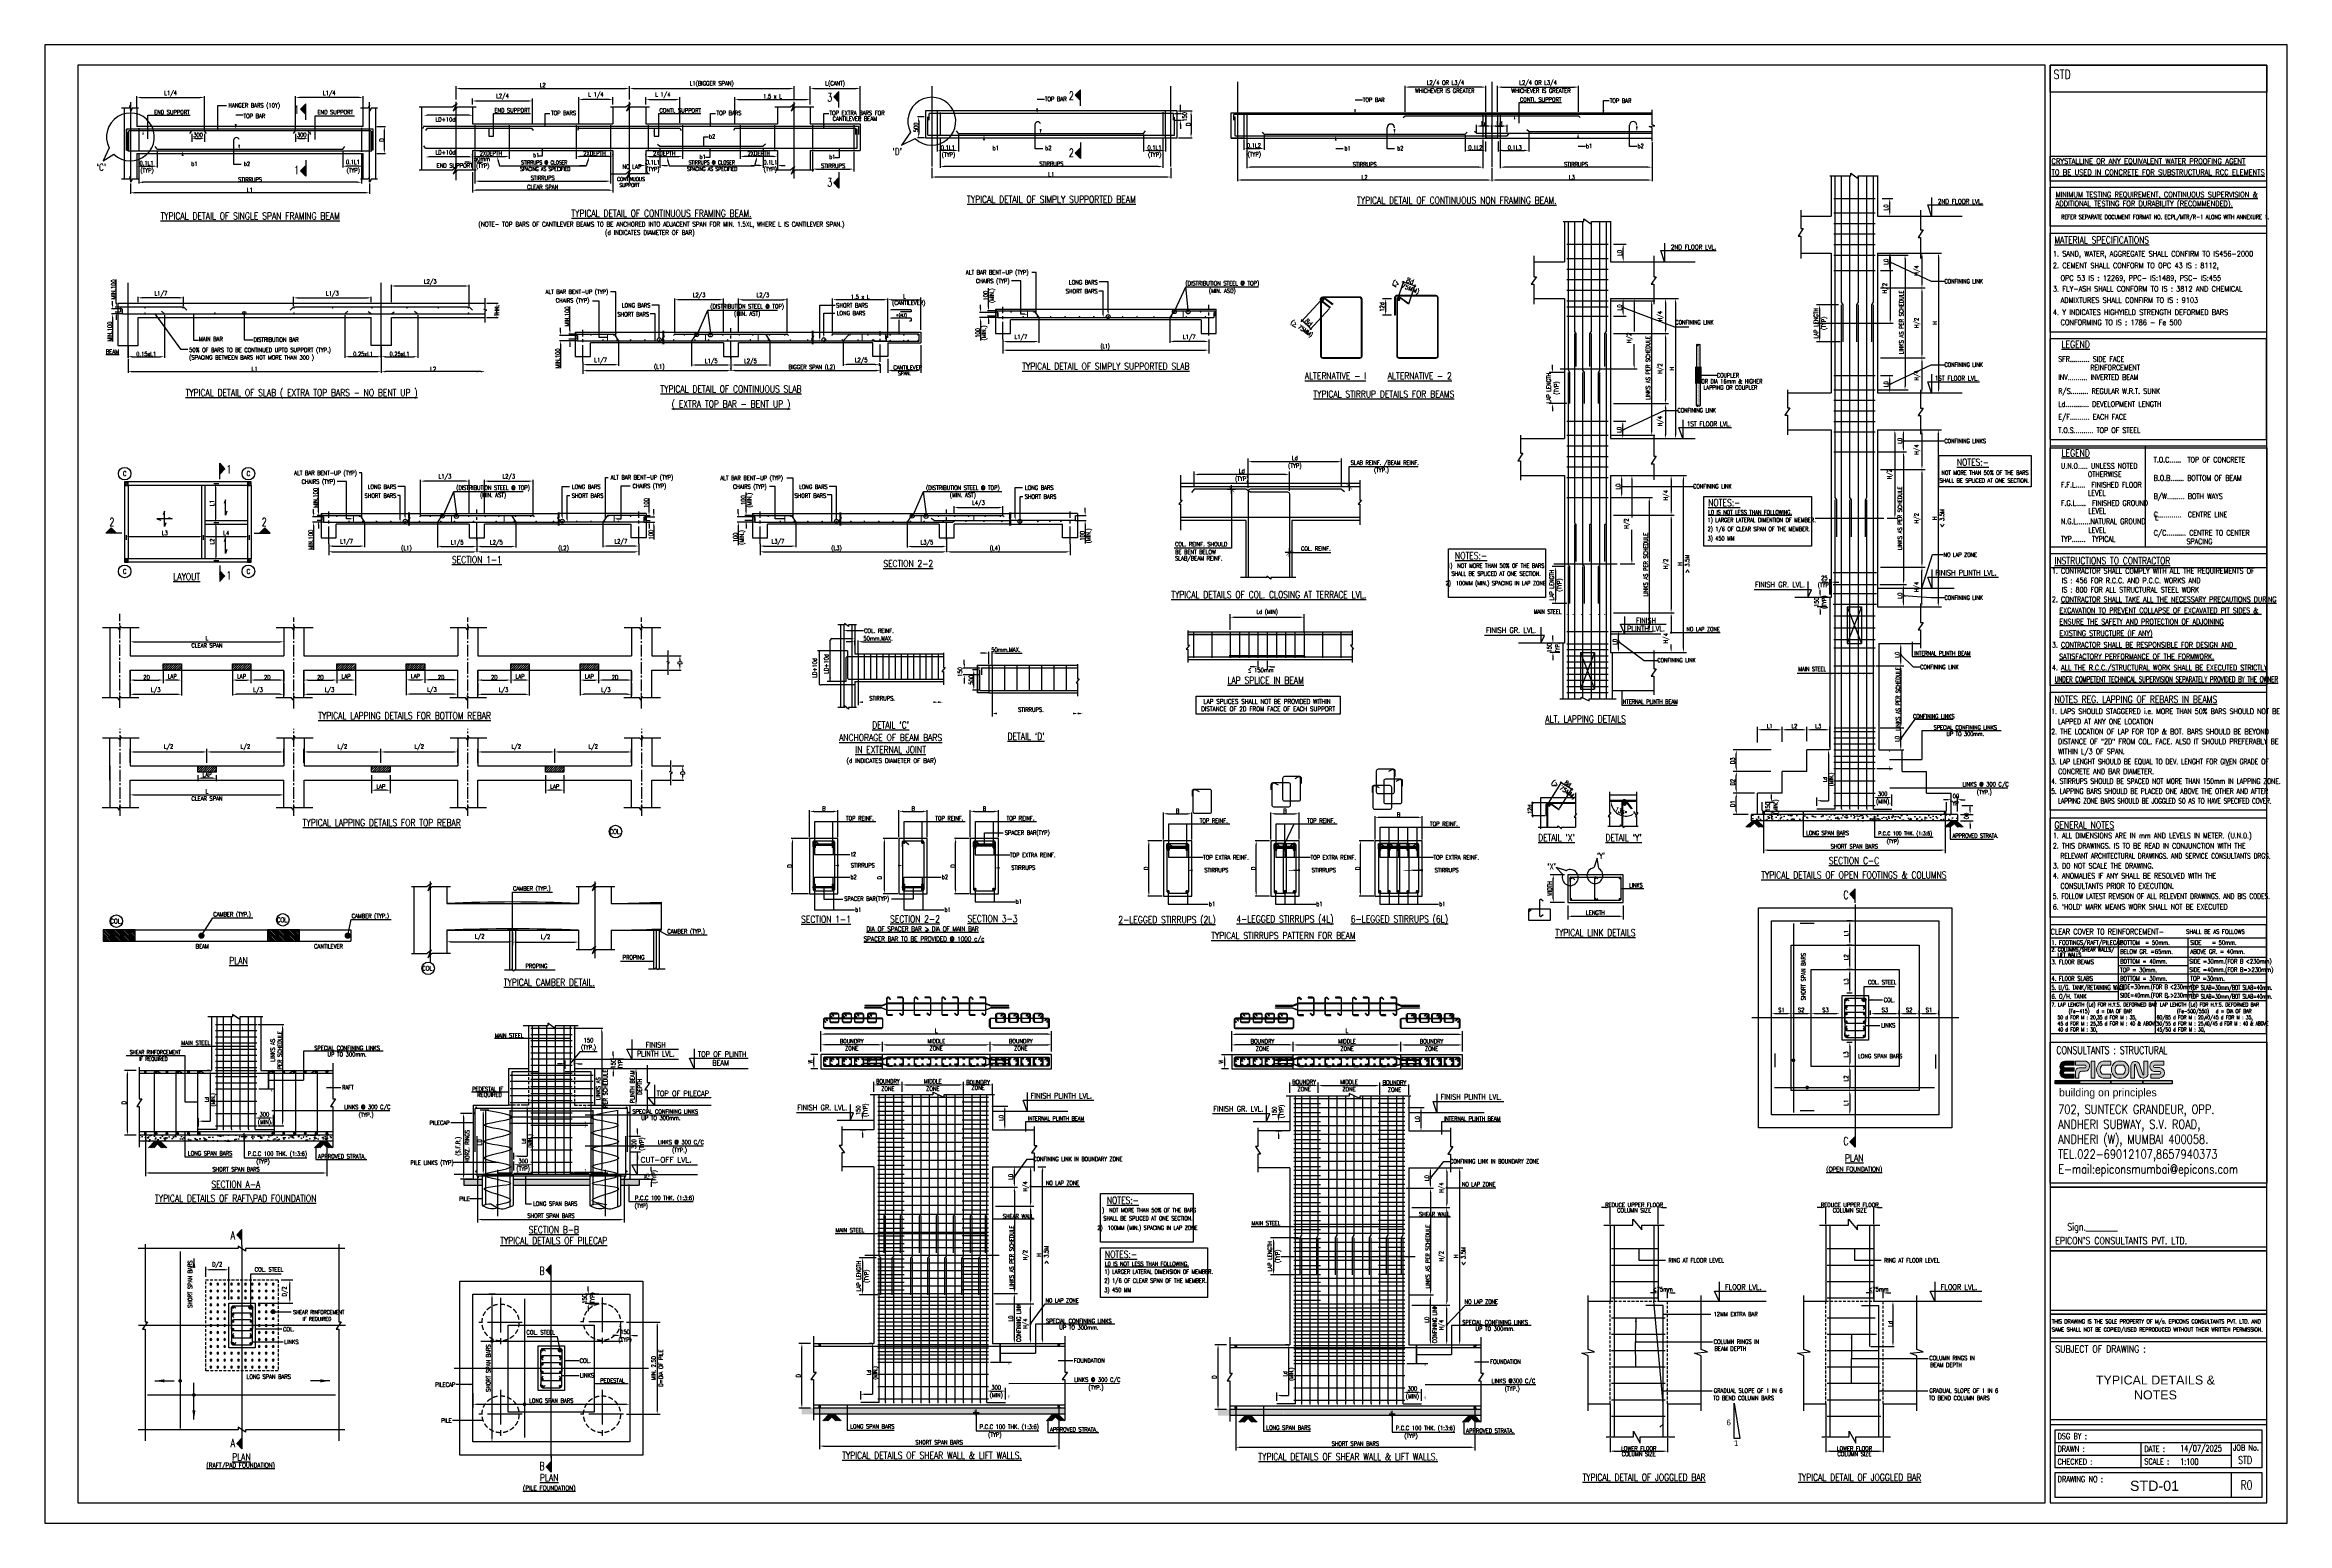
# Model space of a CAD drawing. Extents: x 324505 to 1272425, y -526289 to -156124.
# Drawn here: x 458845 to 604679, y -362395 to -266278 of the extents above; entities that cross this region are included whole.
import ezdxf
from ezdxf.enums import TextEntityAlignment as Align
from ezdxf.lldxf.tags import DXFTag

# ---------------------------------------------------------------- set-up
doc = ezdxf.new("R2010")
doc.units = 0
doc.header["$LTSCALE"] = 500
doc.header["$MEASUREMENT"] = 0
doc.header["$PDMODE"] = 35
doc.header["$PDSIZE"] = -15
doc.linetypes.add('CENTER2', pattern=[1.125, 0.75, -0.125, 0.125, -0.125])
doc.linetypes.add('HIDDEN2', pattern=[0.1875, 0.125, -0.0625])
doc.layers.get('DEFPOINTS').update_dxf_attribs({"color": 4})
for name, color, linetype, lineweight in [('00 ECPL LOGO', 250, 'Continuous', 20), ('FOOTING TEXT', 1, 'Continuous', 9), ('HEADING-TXT', 1, 'Continuous', 25), ('LINE', 253, 'Continuous', 18)]:
    doc.layers.add(name, color=color, linetype=linetype, lineweight=lineweight)
for name, color, linetype in [('07', 5, 'Continuous'), ('08', 4, 'Continuous'), ('09', 6, 'Continuous'), ('ARH - TREE', 3, 'Continuous'), ('BEAM', 4, 'Continuous'), ('BRAKE LINE', 8, 'Continuous'), ('CEN', 8, 'CENTER'), ('CENTERLINE', 8, 'CENTER2'), ('COL', 1, 'Continuous'), ('col & circal', 8, 'CENTER2'), ('CUTOUT2', 9, 'Continuous'), ('DIM', 5, 'Continuous'), ('DIM1', 5, 'Continuous'), ('dimention', 7, 'Continuous'), ('FOOT', 4, 'Continuous'), ('FRAME', 6, 'Continuous'), ('HACTH', 9, 'Continuous'), ('hat', 8, 'Continuous'), ('level', 3, 'Continuous'), ('LEVEL SECTION', 3, 'Continuous'), ('LINE CUT', 8, 'Continuous'), ('LINK', 2, 'Continuous'), ('LINKS', 8, 'Continuous'), ('MISC', 5, 'Continuous'), ('NO. SECTION', 1, 'Continuous'), ('note t', 2, 'Continuous'), ('notes', 1, 'Continuous'), ('other', 5, 'Continuous'), ('P.C.C', 8, 'Continuous'), ('P.C.C.', 8, 'Continuous'), ('REINFORCEMENT', 6, 'Continuous'), ('RING', 4, 'Continuous'), ('S- PILE', 2, 'HIDDEN'), ('S-BEAM INNER', 4, 'HIDDEN2'), ('S-COLUMN', 1, 'Continuous'), ('S-COLUMN CIRCLE', 9, 'Continuous'), ('S-COLUMN HATCH', 8, 'Continuous'), ('S-COLUMN NO', 2, 'Continuous'), ('S-CONCRET LINE', 4, 'Continuous'), ('S-DIM', 7, 'Continuous'), ('S-DIM-1', 5, 'Continuous'), ('S-GRIDE LINE', 8, 'CENTER'), ('S-MISC', 2, 'Continuous'), ('S-R.C.C. PILE', 2, 'HIDDEN'), ('S-R.C.C. PILE CAP', 40, 'Continuous'), ('S-REINFORCEMENT', 6, 'Continuous'), ('S-SCHEDULE', 2, 'Continuous'), ('S-SLAB MARK', 3, 'Continuous'), ('S-TEXT', 2, 'Continuous'), ('S-TEXT-1', 4, 'Continuous'), ('S-TITLE', 6, 'Continuous'), ('S-TXT', 3, 'Continuous'), ('s_TITILE', 9, 'Continuous'), ('ss_TITILE', 9, 'Continuous'), ('ST', 6, 'Continuous'), ('STIRRUPS', 2, 'Continuous'), ('TEXT NORMAL', 4, 'Continuous'), ('TEXT1', 2, 'Continuous'), ('TITLE', 4, 'Continuous'), ('TXT', 4, 'Continuous'), ('TXT1', 2, 'Continuous')]:
    doc.layers.add(name, color=color, linetype=linetype)
doc.styles.add('1PTT-GFC Sheet$0$1PTT-GFC Sheet$0$a-texts', font='simplex.shx', dxfattribs={"width": 0.75})
doc.styles.add('a-textb', font='arial.ttf')
doc.styles.add('a-texts', font='simplex.shx', dxfattribs={"width": 0.75})
doc.styles.add('D', font='simplex.shx', dxfattribs={"height": 200})
doc.styles.add('ROMANC', font='simplex.shx', dxfattribs={"width": 0.8, "height": 250})
doc.styles.add('ROMAND', font='simplex.shx')
doc.styles.add('ROMANS', font='simplex.shx', dxfattribs={"width": 0.8, "height": 275, "bigfont": 'bigfont.shx'})
doc.styles.add('ROMANS22', font='simplex.shx', dxfattribs={"width": 0.8})
doc.styles.add('ROMENT', font='simplex.shx', dxfattribs={"bigfont": 'bigfont.shx'})
doc.styles.add('STERLING-1', font='swissel.ttf')
doc.styles.add('TEXT1', font='simplex.shx', dxfattribs={"width": 0.75})
doc.styles.add('VA_ROOM_TEXT', font='GOTHIC.TTF')
tags = doc.linetypes.add('( Hidden )', pattern=[0.375, 0.25, -0.125]).pattern_tags.tags
tags[6:7] = [DXFTag(74, 4), DXFTag(75, 0), DXFTag(340, '0'), DXFTag(46, 1.0), DXFTag(50, 0.0), DXFTag(44, 0.0), DXFTag(45, 0.0)]
tags[4:5] = [DXFTag(74, 4), DXFTag(75, 0), DXFTag(340, '0'), DXFTag(46, 1.0), DXFTag(50, 0.0), DXFTag(44, 0.0), DXFTag(45, 0.0)]
tags = doc.linetypes.add('CENTER', pattern=[2, 1.25, -0.25, 0.25, -0.25]).pattern_tags.tags
tags[10:11] = [DXFTag(74, 4), DXFTag(75, 0), DXFTag(340, '0'), DXFTag(46, 1.0), DXFTag(50, 0.0), DXFTag(44, 0.0), DXFTag(45, 0.0)]
tags[8:9] = [DXFTag(74, 4), DXFTag(75, 0), DXFTag(340, '0'), DXFTag(46, 1.0), DXFTag(50, 0.0), DXFTag(44, 0.0), DXFTag(45, 0.0)]
tags[6:7] = [DXFTag(74, 4), DXFTag(75, 0), DXFTag(340, '0'), DXFTag(46, 1.0), DXFTag(50, 0.0), DXFTag(44, 0.0), DXFTag(45, 0.0)]
tags[4:5] = [DXFTag(74, 4), DXFTag(75, 0), DXFTag(340, '0'), DXFTag(46, 1.0), DXFTag(50, 0.0), DXFTag(44, 0.0), DXFTag(45, 0.0)]
tags = doc.linetypes.add('HIDDEN', pattern=[0.375, 0.25, -0.125]).pattern_tags.tags
tags[6:7] = [DXFTag(74, 4), DXFTag(75, 0), DXFTag(340, '0'), DXFTag(46, 1.0), DXFTag(50, 0.0), DXFTag(44, 0.0), DXFTag(45, 0.0)]
tags[4:5] = [DXFTag(74, 4), DXFTag(75, 0), DXFTag(340, '0'), DXFTag(46, 1.0), DXFTag(50, 0.0), DXFTag(44, 0.0), DXFTag(45, 0.0)]
doc.dimstyles.new('5', dxfattribs={"dimtxt": 250, "dimasz": 250, "dimexe": 60, "dimexo": 60, "dimgap": 150, "dimtad": 1, "dimdec": 0, "dimlfac": 0.2, "dimzin": 0, "dimdsep": 46, "dimtxsty": 'ROMANS', "dimcen": -250, "dimclrd": 5, "dimclre": 5, "dimclrt": 4, "dimadec": 0, "dimazin": 0, "dimtfac": 1, "dimtdec": 0, "dimtix": 1, "dimtofl": 0, "dimtmove": 2, "dimatfit": 3, "dimfxl": 0, "dimtolj": 1, "dimtzin": 0, "dimarcsym": 0})
doc.dimstyles.new('Copy of INT2TIMES', dxfattribs={"dimtxt": 300, "dimasz": 275, "dimexe": 75, "dimexo": 75, "dimgap": 40, "dimtad": 1, "dimdec": 0, "dimlfac": 0.5, "dimrnd": 5, "dimzin": 0, "dimdsep": 46, "dimtxsty": 'ROMANS', "dimcen": -1, "dimclrd": 5, "dimclre": 5, "dimclrt": 4, "dimadec": 0, "dimazin": 0, "dimtfac": 1, "dimtdec": 0, "dimtix": 1, "dimtofl": 0, "dimtmove": 2, "dimatfit": 3, "dimfxl": 0, "dimtolj": 1, "dimtzin": 0, "dimarcsym": 0})
doc.dimstyles.new('Copy(2) of Standard', dxfattribs={"dimtxt": 300, "dimasz": 250, "dimexe": 75, "dimexo": 50, "dimgap": 50, "dimtad": 1, "dimdec": 0, "dimrnd": 5, "dimzin": 0, "dimdsep": 46, "dimtxsty": 'ROMANS', "dimcen": 0, "dimclrd": 5, "dimclre": 5, "dimclrt": 4, "dimadec": 0, "dimazin": 0, "dimtfac": 1, "dimtdec": 0, "dimtofl": 0, "dimtmove": 0, "dimatfit": 3, "dimfxl": 0, "dimtolj": 1, "dimtzin": 0, "dimarcsym": 0})
doc.dimstyles.new('DIM 4-100', dxfattribs={"dimscale": 100, "dimtxt": 2.5, "dimasz": 2.5, "dimexe": 1, "dimexo": 1, "dimgap": 1, "dimtad": 1, "dimdec": 0, "dimlfac": 0.25, "dimzin": 0, "dimdsep": 46, "dimtxsty": 'ROMANS22', "dimcen": 2.5, "dimclrd": 5, "dimclre": 5, "dimclrt": 4, "dimadec": 0, "dimazin": 0, "dimtfac": 1, "dimtdec": 0, "dimtmove": 0, "dimatfit": 3, "dimfxl": 0, "dimtolj": 1, "dimtzin": 0, "dimarcsym": 0})
doc.dimstyles.new('dim100', dxfattribs={"dimtxt": 250, "dimasz": 250, "dimexe": 200, "dimexo": 200, "dimgap": 100, "dimtad": 1, "dimdec": 0, "dimzin": 0, "dimdsep": 46, "dimtxsty": 'ROMANS', "dimcen": 0, "dimclrd": 5, "dimclre": 5, "dimclrt": 4, "dimadec": 0, "dimazin": 0, "dimtfac": 1, "dimtdec": 0, "dimtix": 1, "dimtofl": 0, "dimtmove": 2, "dimatfit": 3, "dimfxl": 0, "dimtolj": 1, "dimtzin": 0, "dimlwd": -1, "dimlwe": -1, "dimarcsym": 0})
doc.dimstyles.new('dim20', dxfattribs={"dimtxt": 250, "dimasz": 250, "dimexe": 200, "dimexo": 200, "dimgap": 100, "dimtad": 1, "dimdec": 0, "dimlfac": 0.2, "dimzin": 0, "dimdsep": 46, "dimtxsty": 'ROMANS', "dimcen": 0, "dimclrd": 5, "dimclre": 5, "dimclrt": 4, "dimadec": 0, "dimazin": 0, "dimtfac": 1, "dimtdec": 0, "dimtix": 1, "dimtofl": 0, "dimtmove": 2, "dimatfit": 3, "dimfxl": 0, "dimtolj": 1, "dimtzin": 0, "dimlwd": -1, "dimlwe": -1, "dimarcsym": 0})
doc.dimstyles.new('dim25', dxfattribs={"dimtxt": 250, "dimasz": 250, "dimexe": 200, "dimexo": 200, "dimgap": 100, "dimtad": 1, "dimdec": 0, "dimlfac": 0.25, "dimzin": 0, "dimdsep": 46, "dimtxsty": 'ROMANS', "dimcen": 0, "dimclrd": 5, "dimclre": 5, "dimclrt": 4, "dimadec": 0, "dimazin": 0, "dimtfac": 1, "dimtdec": 0, "dimtix": 1, "dimtofl": 0, "dimtmove": 2, "dimatfit": 3, "dimfxl": 0, "dimtolj": 1, "dimtzin": 0, "dimlwd": -1, "dimlwe": -1, "dimarcsym": 0})
doc.dimstyles.new('dim33.33', dxfattribs={"dimtxt": 250, "dimasz": 250, "dimexe": 200, "dimexo": 200, "dimgap": 100, "dimtad": 1, "dimdec": 0, "dimlfac": 0.333331, "dimzin": 0, "dimdsep": 46, "dimtxsty": 'ROMANS', "dimcen": 0, "dimclrd": 5, "dimclre": 5, "dimclrt": 4, "dimadec": 0, "dimazin": 0, "dimtfac": 1, "dimtdec": 0, "dimtix": 1, "dimtofl": 0, "dimtmove": 2, "dimatfit": 3, "dimfxl": 0, "dimtolj": 1, "dimtzin": 0, "dimlwd": -1, "dimlwe": -1, "dimarcsym": 0})
doc.dimstyles.new('INT$7', dxfattribs={"dimtxt": 9, "dimasz": 8, "dimexe": 8, "dimexo": 3, "dimgap": 2, "dimtad": 1, "dimdec": 0, "dimzin": 0, "dimdsep": 46, "dimtxsty": 'ROMANS', "dimblk": 'DIMTICK', "dimcen": -0.25, "dimclrd": 5, "dimclre": 5, "dimclrt": 4, "dimadec": 0, "dimazin": 0, "dimtfac": 1, "dimtdec": 0, "dimtix": 1, "dimtofl": 0, "dimtmove": 2, "dimatfit": 3, "dimldrblk": 'DIMTICK', "dimfxl": 0, "dimtolj": 1, "dimtzin": 0, "dimarcsym": 0})
doc.dimstyles.new('INT1', dxfattribs={"dimtxt": 250, "dimasz": 250, "dimexe": 150, "dimexo": 60, "dimgap": 75, "dimtad": 1, "dimdec": 0, "dimzin": 0, "dimdsep": 46, "dimtxsty": 'ROMANS', "dimcen": -250, "dimclrd": 5, "dimclre": 5, "dimclrt": 4, "dimadec": 0, "dimazin": 0, "dimtfac": 1, "dimtdec": 0, "dimtix": 1, "dimtofl": 0, "dimtmove": 2, "dimatfit": 3, "dimfxl": 0, "dimtolj": 1, "dimtzin": 0, "dimarcsym": 0})
doc.dimstyles.new('INT25', dxfattribs={"dimtxt": 250, "dimasz": 80, "dimexe": 60, "dimexo": 60, "dimgap": 40, "dimtad": 1, "dimdec": 0, "dimlfac": 0.25, "dimzin": 0, "dimdsep": 46, "dimtxsty": 'ROMANS', "dimblk": 'DIMTICK', "dimblk1": 'DIMTICK', "dimblk2": 'DIMTICK', "dimsah": 1, "dimcen": -0.25, "dimclrd": 7, "dimclre": 7, "dimclrt": 4, "dimadec": 0, "dimazin": 0, "dimtfac": 1, "dimtdec": 0, "dimtix": 1, "dimtofl": 0, "dimtmove": 2, "dimatfit": 3, "dimldrblk": 'DIMTICK', "dimfxl": 0, "dimtolj": 1, "dimtzin": 0, "dimarcsym": 0})
pattern_1 = [(45, (-50587.845, -191673.23), (-44.194174, 44.194174), [])]
pattern_2 = [(225, (528561.175, -177294.005), (-19.505621, 19.505621), [])]
pattern_3 = [(225, (478174.415, -178424.1), (-19.505621, 19.505621), [])]
pattern_4 = [(315, (467485.46, -229644.69), (56.1266, 56.1266), [])]

# ---------------------------------------------------------------- blocks, each defined once
blk = doc.blocks.new('*D3')
at = {"layer": 'DEFPOINTS', "color": 0}
for p in [(576588, -331143), (576231, -332695), (576588, -332695)]:
    blk.add_point(p, dxfattribs=at)
at = {"layer": 'DIM', "color": 5}
for p, q in [((576388, -331143), (576031, -331143)), ((576231, -331393), (576231, -332445)), ((576388, -332695), (576031, -332695))]:
    blk.add_line(p, q, dxfattribs=at)
for points in [[(576273, -331393), (576189, -331393), (576231, -331143)], [(576189, -332445), (576273, -332445), (576231, -332695)]]:
    blk.add_solid(points, dxfattribs=at)
at = {"layer": 'DIM', "color": 4, "insert": (575993, -331919), "char_height": 275, "attachment_point": 5, "rotation": 90, "style": 'ROMANS'}
blk.add_mtext('\\A1;L3', dxfattribs=at)
blk = doc.blocks.new('*D4')
at = {"layer": 'DEFPOINTS', "color": 0}
for p in [(576588, -334269), (576231, -335843), (576588, -335843)]:
    blk.add_point(p, dxfattribs=at)
at = {"layer": 'DIM', "color": 5}
for p, q in [((576388, -334269), (576031, -334269)), ((576231, -334519), (576231, -335593)), ((576388, -335843), (576031, -335843))]:
    blk.add_line(p, q, dxfattribs=at)
for points in [[(576273, -334519), (576189, -334519), (576231, -334269)], [(576189, -335593), (576273, -335593), (576231, -335843)]]:
    blk.add_solid(points, dxfattribs=at)
at = {"layer": 'DIM', "color": 4, "insert": (575993, -335056), "char_height": 275, "attachment_point": 5, "rotation": 90, "style": 'ROMANS'}
blk.add_mtext('\\A1;L1', dxfattribs=at)
blk = doc.blocks.new('*D5')
at = {"layer": 'DEFPOINTS', "color": 0}
for p in [(576588, -332695), (576231, -334269), (576588, -334269)]:
    blk.add_point(p, dxfattribs=at)
at = {"layer": 'DIM', "color": 5}
for p, q in [((576388, -332695), (576031, -332695)), ((576231, -332945), (576231, -334019)), ((576388, -334269), (576031, -334269))]:
    blk.add_line(p, q, dxfattribs=at)
for points in [[(576273, -332945), (576189, -332945), (576231, -332695)], [(576189, -334019), (576273, -334019), (576231, -334269)]]:
    blk.add_solid(points, dxfattribs=at)
at = {"layer": 'DIM', "color": 4, "insert": (575993, -333482), "char_height": 275, "attachment_point": 5, "rotation": 90, "style": 'ROMANS'}
blk.add_mtext('\\A1;L2', dxfattribs=at)
blk = doc.blocks.new('*D6')
at = {"layer": 'DEFPOINTS', "color": 0}
for p in [(576239, -323243), (576588, -323243), (576584, -324817)]:
    blk.add_point(p, dxfattribs=at)
at = {"layer": 'DIM', "color": 5}
for p, q in [((576388, -323243), (576039, -323243)), ((576239, -324567), (576239, -323493)), ((576384, -324817), (576039, -324817))]:
    blk.add_line(p, q, dxfattribs=at)
for points in [[(576281, -323493), (576197, -323493), (576239, -323243)], [(576197, -324567), (576281, -324567), (576239, -324817)]]:
    blk.add_solid(points, dxfattribs=at)
at = {"layer": 'DIM', "color": 4, "insert": (576001, -324030), "char_height": 275, "attachment_point": 5, "rotation": 90, "style": 'ROMANS'}
blk.add_mtext('\\A1;L1', dxfattribs=at)
blk = doc.blocks.new('*D7')
at = {"layer": 'DEFPOINTS', "color": 0}
for p in [(573719, -329266), (575585, -329266), (575585, -329266)]:
    blk.add_point(p, dxfattribs=at)
at = {"layer": 'DIM', "color": 5}
for p, q in [((573719, -329066), (573719, -329066)), ((573969, -329266), (575335, -329266)), ((575585, -329066), (575585, -329066))]:
    blk.add_line(p, q, dxfattribs=at)
for points in [[(573969, -329225), (573969, -329308), (573719, -329266)], [(575335, -329308), (575335, -329225), (575585, -329266)]]:
    blk.add_solid(points, dxfattribs=at)
at = {"layer": 'DIM', "color": 4, "insert": (574652, -329029), "char_height": 275, "attachment_point": 5, "style": 'ROMANS'}
blk.add_mtext('\\A1;S3', dxfattribs=at)
blk = doc.blocks.new('*D8')
at = {"layer": 'DEFPOINTS', "color": 0}
for p in [(571144, -329543), (572432, -329266), (572432, -329543)]:
    blk.add_point(p, dxfattribs=at)
at = {"layer": 'DIM', "color": 5}
for p, q in [((571144, -329343), (571144, -329066)), ((571394, -329266), (572182, -329266)), ((572432, -329343), (572432, -329066))]:
    blk.add_line(p, q, dxfattribs=at)
for points in [[(571394, -329225), (571394, -329308), (571144, -329266)], [(572182, -329308), (572182, -329225), (572432, -329266)]]:
    blk.add_solid(points, dxfattribs=at)
at = {"layer": 'DIM', "color": 4, "insert": (571788, -329029), "char_height": 275, "attachment_point": 5, "style": 'ROMANS'}
blk.add_mtext('\\A1;S1', dxfattribs=at)
blk = doc.blocks.new('*D9')
at = {"layer": 'DEFPOINTS', "color": 0}
for p in [(572432, -329543), (573719, -329266), (573719, -329543)]:
    blk.add_point(p, dxfattribs=at)
at = {"layer": 'DIM', "color": 5}
for p, q in [((572432, -329343), (572432, -329066)), ((572682, -329266), (573469, -329266)), ((573719, -329343), (573719, -329066))]:
    blk.add_line(p, q, dxfattribs=at)
for points in [[(572682, -329225), (572682, -329308), (572432, -329266)], [(573469, -329308), (573469, -329225), (573719, -329266)]]:
    blk.add_solid(points, dxfattribs=at)
at = {"layer": 'DIM', "color": 4, "insert": (573076, -329029), "char_height": 275, "attachment_point": 5, "style": 'ROMANS'}
blk.add_mtext('\\A1;S2', dxfattribs=at)
blk = doc.blocks.new('*D10')
at = {"layer": 'DEFPOINTS', "color": 0}
for p in [(576239, -326391), (576588, -326391), (576587, -327943)]:
    blk.add_point(p, dxfattribs=at)
at = {"layer": 'DIM', "color": 5}
for p, q in [((576388, -326391), (576039, -326391)), ((576239, -327693), (576239, -326641)), ((576387, -327943), (576039, -327943))]:
    blk.add_line(p, q, dxfattribs=at)
for points in [[(576281, -326641), (576197, -326641), (576239, -326391)], [(576197, -327693), (576281, -327693), (576239, -327943)]]:
    blk.add_solid(points, dxfattribs=at)
at = {"layer": 'DIM', "color": 4, "insert": (576001, -327167), "char_height": 275, "attachment_point": 5, "rotation": 90, "style": 'ROMANS'}
blk.add_mtext('\\A1;L3', dxfattribs=at)
blk = doc.blocks.new('*D11')
at = {"layer": 'DEFPOINTS', "color": 0}
for p in [(577588, -329543), (579448, -329269), (579448, -329543)]:
    blk.add_point(p, dxfattribs=at)
at = {"layer": 'DIM', "color": 5}
for p, q in [((577588, -329343), (577588, -329069)), ((577838, -329269), (579198, -329269)), ((579448, -329343), (579448, -329069))]:
    blk.add_line(p, q, dxfattribs=at)
for points in [[(577838, -329228), (577838, -329311), (577588, -329269)], [(579198, -329311), (579198, -329228), (579448, -329269)]]:
    blk.add_solid(points, dxfattribs=at)
at = {"layer": 'DIM', "color": 4, "insert": (578518, -329032), "char_height": 275, "attachment_point": 5, "style": 'ROMANS'}
blk.add_mtext('\\A1;S3', dxfattribs=at)
blk = doc.blocks.new('*D12')
at = {"layer": 'DEFPOINTS', "color": 0}
for p in [(580736, -329543), (582023, -329269), (582023, -329543)]:
    blk.add_point(p, dxfattribs=at)
at = {"layer": 'DIM', "color": 5}
for p, q in [((580736, -329343), (580736, -329069)), ((580986, -329269), (581773, -329269)), ((582023, -329343), (582023, -329069))]:
    blk.add_line(p, q, dxfattribs=at)
for points in [[(580986, -329228), (580986, -329311), (580736, -329269)], [(581773, -329311), (581773, -329228), (582023, -329269)]]:
    blk.add_solid(points, dxfattribs=at)
at = {"layer": 'DIM', "color": 4, "insert": (581379, -329032), "char_height": 275, "attachment_point": 5, "style": 'ROMANS'}
blk.add_mtext('\\A1;S1', dxfattribs=at)
blk = doc.blocks.new('*D13')
at = {"layer": 'DEFPOINTS', "color": 0}
for p in [(579448, -329543), (580736, -329269), (580736, -329543)]:
    blk.add_point(p, dxfattribs=at)
at = {"layer": 'DIM', "color": 5}
for p, q in [((579448, -329343), (579448, -329069)), ((579698, -329269), (580486, -329269)), ((580736, -329343), (580736, -329069))]:
    blk.add_line(p, q, dxfattribs=at)
for points in [[(579698, -329228), (579698, -329311), (579448, -329269)], [(580486, -329311), (580486, -329228), (580736, -329269)]]:
    blk.add_solid(points, dxfattribs=at)
at = {"layer": 'DIM', "color": 4, "insert": (580092, -329032), "char_height": 275, "attachment_point": 5, "style": 'ROMANS'}
blk.add_mtext('\\A1;S2', dxfattribs=at)
blk = doc.blocks.new('*D14')
at = {"layer": 'DEFPOINTS', "color": 0}
for p in [(576239, -324817), (576584, -324817), (576588, -326391)]:
    blk.add_point(p, dxfattribs=at)
at = {"layer": 'DIM', "color": 5}
for p, q in [((576384, -324817), (576039, -324817)), ((576239, -326141), (576239, -325067)), ((576388, -326391), (576039, -326391))]:
    blk.add_line(p, q, dxfattribs=at)
for points in [[(576281, -325067), (576197, -325067), (576239, -324817)], [(576197, -326141), (576281, -326141), (576239, -326391)]]:
    blk.add_solid(points, dxfattribs=at)
at = {"layer": 'DIM', "color": 4, "insert": (576001, -325604), "char_height": 275, "attachment_point": 5, "rotation": 90, "style": 'ROMANS'}
blk.add_mtext('\\A1;L2', dxfattribs=at)
blk = doc.blocks.new('*D15')
at = {"layer": 'DEFPOINTS', "color": 0}
for p in [(464950, -273337), (479437, -273337), (464950, -275212)]:
    blk.add_point(p, dxfattribs=at)
at = {"layer": 'DIM', "color": 5, "lineweight": -2, "ltscale": 2}
for p, q in [((464950, -273412), (464950, -275287)), ((479437, -273412), (479437, -275287)), ((479162, -275212), (465225, -275212))]:
    blk.add_line(p, q, dxfattribs=at)
at = {"layer": 'DIM', "color": 5}
for points in [[(465225, -275166), (465225, -275258), (464950, -275212)], [(479162, -275258), (479162, -275166), (479437, -275212)]]:
    blk.add_solid(points, dxfattribs=at)
at = {"layer": 'DIM', "color": 4, "insert": (472193, -275035), "char_height": 275, "attachment_point": 5, "style": 'ROMANS'}
blk.add_mtext('\\A1;STIRRUPS', dxfattribs=at)
blk = doc.blocks.new('*D16')
at = {"layer": 'DEFPOINTS', "color": 0}
for p in [(464410, -275212), (479957, -275212), (464410, -275893)]:
    blk.add_point(p, dxfattribs=at)
at = {"layer": 'DIM', "color": 5, "lineweight": -2, "ltscale": 2}
for p, q in [((464410, -275287), (464410, -275968)), ((479957, -275287), (479957, -275968)), ((479682, -275893), (464685, -275893))]:
    blk.add_line(p, q, dxfattribs=at)
at = {"layer": 'DIM', "color": 5}
for points in [[(464685, -275847), (464685, -275939), (464410, -275893)], [(479682, -275939), (479682, -275847), (479957, -275893)]]:
    blk.add_solid(points, dxfattribs=at)
at = {"layer": 'DIM', "color": 4, "insert": (472184, -275716), "char_height": 275, "attachment_point": 5, "style": 'ROMANS'}
blk.add_mtext('\\A1;L1', dxfattribs=at)
blk = doc.blocks.new('*D17')
at = {"layer": 'DEFPOINTS', "color": 0}
for p in [(466150, -273062), (464823, -274167), (466150, -274167)]:
    blk.add_point(p, dxfattribs=at)
at = {"layer": 'DIM', "color": 5, "lineweight": -2, "ltscale": 2}
for p, q in [((464823, -274092), (464823, -274092)), ((466150, -273137), (466150, -274242)), ((465098, -274167), (465875, -274167))]:
    blk.add_line(p, q, dxfattribs=at)
at = {"layer": 'DIM', "color": 5}
for points in [[(465098, -274122), (465098, -274213), (464823, -274167)], [(465875, -274213), (465875, -274122), (466150, -274167)]]:
    blk.add_solid(points, dxfattribs=at)
at = {"layer": 'DIM', "color": 4, "insert": (465460, -273967), "char_height": 275, "attachment_point": 5, "style": 'ROMANS'}
blk.add_mtext('\\A1;0.1L1', dxfattribs=at)
blk = doc.blocks.new('*D18')
at = {"layer": 'DEFPOINTS', "color": 0}
for p in [(480370, -271594), (480370, -273337), (480924, -273337)]:
    blk.add_point(p, dxfattribs=at)
at = {"layer": 'DIM', "color": 5, "lineweight": -2, "ltscale": 2}
for p, q in [((480445, -271594), (480999, -271594)), ((480924, -271869), (480924, -273062)), ((480445, -273337), (480999, -273337))]:
    blk.add_line(p, q, dxfattribs=at)
at = {"layer": 'DIM', "color": 5}
for points in [[(480970, -271869), (480878, -271869), (480924, -271594)], [(480878, -273062), (480970, -273062), (480924, -273337)]]:
    blk.add_solid(points, dxfattribs=at)
at = {"layer": 'DIM', "color": 4, "insert": (480747, -272465), "char_height": 275, "attachment_point": 5, "rotation": 90, "style": 'ROMANS'}
blk.add_mtext('\\A1;D', dxfattribs=at)
blk = doc.blocks.new('*D19')
at = {"layer": 'DEFPOINTS', "color": 0}
for p in [(469223, -269699), (464823, -270393), (469223, -271869)]:
    blk.add_point(p, dxfattribs=at)
at = {"layer": 'DIM', "color": 5, "lineweight": -2, "ltscale": 2}
for p, q in [((464823, -270318), (464823, -269624)), ((465098, -269699), (468948, -269699)), ((469223, -271794), (469223, -269624))]:
    blk.add_line(p, q, dxfattribs=at)
at = {"layer": 'DIM', "color": 5}
for points in [[(465098, -269653), (465098, -269745), (464823, -269699)], [(468948, -269745), (468948, -269653), (469223, -269699)]]:
    blk.add_solid(points, dxfattribs=at)
at = {"layer": 'DIM', "color": 4, "insert": (467023, -269449), "char_height": 275, "attachment_point": 5, "style": 'ROMANS'}
blk.add_mtext('\\A1;L1/4', dxfattribs=at)
blk = doc.blocks.new('*D20')
at = {"layer": 'DEFPOINTS', "color": 0}
for p in [(475145, -269699), (479545, -270393), (475145, -271869)]:
    blk.add_point(p, dxfattribs=at)
at = {"layer": 'DIM', "color": 5, "lineweight": -2, "ltscale": 2}
for p, q in [((475145, -271794), (475145, -269624)), ((479270, -269699), (475420, -269699)), ((479545, -270318), (479545, -269624))]:
    blk.add_line(p, q, dxfattribs=at)
at = {"layer": 'DIM', "color": 5}
for points in [[(475420, -269653), (475420, -269745), (475145, -269699)], [(479270, -269745), (479270, -269653), (479545, -269699)]]:
    blk.add_solid(points, dxfattribs=at)
at = {"layer": 'DIM', "color": 4, "insert": (477345, -269449), "char_height": 275, "attachment_point": 5, "style": 'ROMANS'}
blk.add_mtext('\\A1;L1/4', dxfattribs=at)
blk = doc.blocks.new('*D21')
at = {"layer": 'DEFPOINTS', "color": 0}
for p in [(517070, -272315), (531557, -272315), (517070, -274190)]:
    blk.add_point(p, dxfattribs=at)
at = {"layer": 'DIM', "color": 5, "lineweight": -2, "ltscale": 2}
for p, q in [((517070, -272390), (517070, -274265)), ((531557, -272390), (531557, -274265)), ((531282, -274190), (517345, -274190))]:
    blk.add_line(p, q, dxfattribs=at)
at = {"layer": 'DIM', "color": 5}
for points in [[(517345, -274144), (517345, -274236), (517070, -274190)], [(531282, -274236), (531282, -274144), (531557, -274190)]]:
    blk.add_solid(points, dxfattribs=at)
at = {"layer": 'DIM', "color": 4, "insert": (524314, -274013), "char_height": 275, "attachment_point": 5, "style": 'ROMANS'}
blk.add_mtext('\\A1;STIRRUPS', dxfattribs=at)
blk = doc.blocks.new('*D22')
at = {"layer": 'DEFPOINTS', "color": 0}
for p in [(516531, -274190), (516531, -274871), (532077, -274190)]:
    blk.add_point(p, dxfattribs=at)
at = {"layer": 'DIM', "color": 5, "lineweight": -2, "ltscale": 2}
for p, q in [((516531, -274265), (516531, -274946)), ((531802, -274871), (516806, -274871)), ((532077, -274265), (532077, -274946))]:
    blk.add_line(p, q, dxfattribs=at)
at = {"layer": 'DIM', "color": 5}
for points in [[(516806, -274825), (516806, -274917), (516531, -274871)], [(531802, -274917), (531802, -274825), (532077, -274871)]]:
    blk.add_solid(points, dxfattribs=at)
at = {"layer": 'DIM', "color": 4, "insert": (524304, -274694), "char_height": 275, "attachment_point": 5, "style": 'ROMANS'}
blk.add_mtext('\\A1;L1', dxfattribs=at)
blk = doc.blocks.new('*D23')
at = {"layer": 'DEFPOINTS', "color": 0}
for p in [(532490, -270572), (532490, -272315), (533392, -272315)]:
    blk.add_point(p, dxfattribs=at)
at = {"layer": 'DIM', "color": 5, "lineweight": -2, "ltscale": 2}
for p, q in [((532565, -270572), (533467, -270572)), ((533392, -270847), (533392, -272040)), ((532565, -272315), (533467, -272315))]:
    blk.add_line(p, q, dxfattribs=at)
at = {"layer": 'DIM', "color": 5}
for points in [[(533438, -270847), (533346, -270847), (533392, -270572)], [(533346, -272040), (533438, -272040), (533392, -272315)]]:
    blk.add_solid(points, dxfattribs=at)
at = {"layer": 'DIM', "color": 4, "insert": (533214, -271444), "char_height": 275, "attachment_point": 5, "rotation": 90, "style": 'ROMANS'}
blk.add_mtext('\\A1;D', dxfattribs=at)
blk = doc.blocks.new('*D24')
at = {"layer": 'DEFPOINTS', "color": 0}
for p in [(532242, -270737), (532242, -271183), (532700, -270737)]:
    blk.add_point(p, dxfattribs=at)
at = {"layer": 'DIM', "color": 5, "lineweight": -2, "ltscale": 2}
for p, q in [((532317, -270737), (532775, -270737)), ((532317, -271183), (532775, -271183)), ((532700, -270462), (532700, -270187)), ((532700, -271458), (532700, -271733))]:
    blk.add_line(p, q, dxfattribs=at)
at = {"layer": 'DIM', "color": 5}
for points in [[(532654, -270462), (532746, -270462), (532700, -270737)], [(532746, -271458), (532654, -271458), (532700, -271183)]]:
    blk.add_solid(points, dxfattribs=at)
at = {"layer": 'DIM', "color": 4, "insert": (532971, -270960), "char_height": 275, "attachment_point": 5, "rotation": 90, "style": 'ROMANS'}
blk.add_mtext('\\A1;150', dxfattribs=at)
blk = doc.blocks.new('*D25')
at = {"layer": 'DEFPOINTS', "color": 0}
for p in [(520460, -305824), (520239, -306617), (520460, -306670)]:
    blk.add_point(p, dxfattribs=at)
at = {"layer": 'DIM', "color": 5, "lineweight": -2, "ltscale": 2}
for p, q in [((519964, -305824), (519689, -305824)), ((520239, -306542), (520239, -305749)), ((520460, -306595), (520460, -305749)), ((520735, -305824), (521010, -305824))]:
    blk.add_line(p, q, dxfattribs=at)
at = {"layer": 'DIM', "color": 5}
for points in [[(519964, -305870), (519964, -305778), (520239, -305824)], [(520735, -305778), (520735, -305870), (520460, -305824)]]:
    blk.add_solid(points, dxfattribs=at)
at = {"layer": 'DIM', "color": 4, "insert": (521349, -305606), "char_height": 275, "attachment_point": 5, "style": 'ROMANS'}
blk.add_mtext('\\A1;50mm.MAX.', dxfattribs=at)
blk = doc.blocks.new('*D26')
at = {"layer": 'DEFPOINTS', "color": 0}
for p in [(518646, -306812), (519759, -306812), (519759, -307244)]:
    blk.add_point(p, dxfattribs=at)
at = {"layer": 'DIM', "color": 5, "lineweight": -2, "ltscale": 2}
for p, q in [((519684, -306812), (518571, -306812)), ((519684, -307244), (518571, -307244)), ((518646, -306537), (518646, -306262)), ((518646, -307519), (518646, -307794))]:
    blk.add_line(p, q, dxfattribs=at)
at = {"layer": 'DIM', "color": 5}
for points in [[(518600, -306537), (518692, -306537), (518646, -306812)], [(518692, -307519), (518600, -307519), (518646, -307244)]]:
    blk.add_solid(points, dxfattribs=at)
at = {"layer": 'DIM', "color": 4, "insert": (518364, -307051), "char_height": 275, "attachment_point": 5, "rotation": 90, "style": 'ROMANS'}
blk.add_mtext('\\A1;{150}', dxfattribs=at)
blk = doc.blocks.new('*D27')
at = {"layer": 'DEFPOINTS', "color": 0}
for p in [(519261, -306918), (519645, -306918), (519684, -308225)]:
    blk.add_point(p, dxfattribs=at)
at = {"layer": 'DIM', "color": 5, "lineweight": -2, "ltscale": 2}
for p, q in [((519570, -306918), (519186, -306918)), ((519261, -307950), (519261, -307193)), ((519609, -308225), (519186, -308225))]:
    blk.add_line(p, q, dxfattribs=at)
at = {"layer": 'DIM', "color": 5}
for points in [[(519307, -307193), (519216, -307193), (519261, -306918)], [(519216, -307950), (519307, -307950), (519261, -308225)]]:
    blk.add_solid(points, dxfattribs=at)
at = {"layer": 'DIM', "color": 4, "insert": (519084, -307571), "char_height": 275, "attachment_point": 5, "rotation": 90, "style": 'ROMANS'}
blk.add_mtext('\\A1;{500}', dxfattribs=at)
blk = doc.blocks.new('*D28')
at = {"layer": 'DEFPOINTS', "color": 0}
for p in [(516118, -270968), (515677, -272321), (516127, -272321)]:
    blk.add_point(p, dxfattribs=at)
at = {"layer": 'DIM', "color": 5, "lineweight": -2, "ltscale": 2}
for p, q in [((516043, -270968), (515602, -270968)), ((515677, -271243), (515677, -272046)), ((516052, -272321), (515602, -272321))]:
    blk.add_line(p, q, dxfattribs=at)
at = {"layer": 'DIM', "color": 5}
for points in [[(515723, -271243), (515632, -271243), (515677, -270968)], [(515632, -272046), (515723, -272046), (515677, -272321)]]:
    blk.add_solid(points, dxfattribs=at)
at = {"layer": 'DIM', "color": 4, "insert": (515500, -271644), "char_height": 275, "attachment_point": 5, "rotation": 90, "style": 'ROMANS'}
blk.add_mtext('\\A1;{500}', dxfattribs=at)
blk = doc.blocks.new('*D29')
at = {"layer": 'DEFPOINTS', "color": 0}
for p in [(478217, -273062), (478217, -274167), (479545, -274167)]:
    blk.add_point(p, dxfattribs=at)
at = {"layer": 'DIM', "color": 5, "lineweight": -2, "ltscale": 2}
for p, q in [((478217, -273137), (478217, -274242)), ((479270, -274167), (478492, -274167)), ((479545, -274242), (479545, -274242))]:
    blk.add_line(p, q, dxfattribs=at)
at = {"layer": 'DIM', "color": 5}
for points in [[(478492, -274122), (478492, -274213), (478217, -274167)], [(479270, -274213), (479270, -274122), (479545, -274167)]]:
    blk.add_solid(points, dxfattribs=at)
at = {"layer": 'DIM', "color": 4, "insert": (478881, -273898), "char_height": 275, "attachment_point": 5, "style": 'ROMANS'}
blk.add_mtext('\\A1;0.1L1', dxfattribs=at)
blk = doc.blocks.new('*D30')
at = {"layer": 'DEFPOINTS', "color": 0}
for p in [(516877, -272315), (518271, -272040), (516877, -273146)]:
    blk.add_point(p, dxfattribs=at)
at = {"layer": 'DIM', "color": 5, "lineweight": -2, "ltscale": 2}
for p, q in [((516877, -272390), (516877, -273221)), ((518271, -272115), (518271, -273221)), ((517996, -273146), (517152, -273146))]:
    blk.add_line(p, q, dxfattribs=at)
at = {"layer": 'DIM', "color": 5}
for points in [[(517152, -273100), (517152, -273191), (516877, -273146)], [(517996, -273191), (517996, -273100), (518271, -273146)]]:
    blk.add_solid(points, dxfattribs=at)
at = {"layer": 'DIM', "color": 4, "insert": (517574, -272968), "char_height": 275, "attachment_point": 5, "style": 'ROMANS'}
blk.add_mtext('\\A1;{\\A1;0.1L1}', dxfattribs=at)
blk = doc.blocks.new('*D31')
at = {"layer": 'DEFPOINTS', "color": 0}
for p in [(530300, -272040), (531731, -272315), (531731, -273146)]:
    blk.add_point(p, dxfattribs=at)
at = {"layer": 'DIM', "color": 5, "lineweight": -2, "ltscale": 2}
for p, q in [((530300, -272115), (530300, -273221)), ((531731, -272390), (531731, -273221)), ((530575, -273146), (531456, -273146))]:
    blk.add_line(p, q, dxfattribs=at)
at = {"layer": 'DIM', "color": 5}
for points in [[(530575, -273100), (530575, -273191), (530300, -273146)], [(531456, -273191), (531456, -273100), (531731, -273146)]]:
    blk.add_solid(points, dxfattribs=at)
at = {"layer": 'DIM', "color": 4, "insert": (531015, -272968), "char_height": 275, "attachment_point": 5, "style": 'ROMANS'}
blk.add_mtext('\\A1;{\\A1;0.1L1}', dxfattribs=at)
blk = doc.blocks.new('*D32')
at = {"layer": 'DEFPOINTS', "color": 0}
for p in [(510426, -316115), (508586, -317870), (510426, -317870)]:
    blk.add_point(p, dxfattribs=at)
at = {"layer": 'DIM', "color": 5, "lineweight": -2, "ltscale": 2}
for p, q in [((508586, -317795), (508586, -316040)), ((508861, -316115), (510151, -316115)), ((510426, -317795), (510426, -316040))]:
    blk.add_line(p, q, dxfattribs=at)
at = {"layer": 'DIM', "color": 5}
for points in [[(508861, -316070), (508861, -316161), (508586, -316115)], [(510151, -316161), (510151, -316070), (510426, -316115)]]:
    blk.add_solid(points, dxfattribs=at)
at = {"layer": 'DIM', "color": 4, "insert": (509506, -315938), "char_height": 275, "attachment_point": 5, "style": 'ROMANS'}
blk.add_mtext('\\A1;B', dxfattribs=at)
blk = doc.blocks.new('DIMTICK')
for p, q in [((-1, 0), (1, 0)), ((0, 1), (0, -1))]:
    blk.add_line(p, q)
at = {"color": 2, "const_width": 0.1}
blk.add_lwpolyline([(0.71, 0.71), (-0.71, -0.71)], dxfattribs=at)
blk = doc.blocks.new('*D33')
at = {"layer": 'DEFPOINTS', "color": 0}
for p in [(546821, -282858), (547205, -281704), (547557, -283103)]:
    blk.add_point(p, dxfattribs=at)
at = {"layer": 'DIM', "color": 7, "lineweight": -2}
for p, q in [((546840, -282801), (547224, -281647)), ((547865, -281923), (547281, -281729)), ((547576, -283046), (547960, -281891))]:
    blk.add_line(p, q, dxfattribs=at)
at = {"layer": 'DIM', "color": 7, "lineweight": -2, "xscale": 80, "yscale": 80, "zscale": 80}
for p, rotation in [((547205, -281704), 161.6187870630379), ((547941, -281948), 341.6187870630379)]:
    blk.add_blockref('DIMTICK', p, dxfattribs=dict(at, rotation=rotation))
at = {"layer": 'DIM', "color": 4, "insert": (547638, -281631), "char_height": 275, "attachment_point": 5, "rotation": 341.61879, "style": 'ROMANS'}
blk.add_mtext('\\A1;{\\H1.2x;8d}', dxfattribs=at)
blk = doc.blocks.new('*D34')
at = {"layer": 'DEFPOINTS', "color": 0}
for p in [(507469, -317870), (508586, -317870), (508586, -321470)]:
    blk.add_point(p, dxfattribs=at)
at = {"layer": 'DIM', "color": 5, "lineweight": -2, "ltscale": 2}
for p, q in [((508511, -317870), (507394, -317870)), ((507469, -321195), (507469, -318145)), ((508511, -321470), (507394, -321470))]:
    blk.add_line(p, q, dxfattribs=at)
at = {"layer": 'DIM', "color": 5}
for points in [[(507515, -318145), (507423, -318145), (507469, -317870)], [(507423, -321195), (507515, -321195), (507469, -321470)]]:
    blk.add_solid(points, dxfattribs=at)
at = {"layer": 'DIM', "color": 4, "insert": (507292, -319670), "char_height": 275, "attachment_point": 5, "rotation": 90, "style": 'ROMANS'}
blk.add_mtext('\\A1;D', dxfattribs=at)
blk = doc.blocks.new('*D35')
at = {"layer": 'DEFPOINTS', "color": 0}
for p in [(535941, -304516), (540741, -303495), (540741, -304597)]:
    blk.add_point(p, dxfattribs=at)
at = {"layer": 'S-DIM-1', "color": 5}
for p, q in [((535941, -304316), (535941, -303295)), ((540741, -304397), (540741, -303295)), ((536191, -303495), (540491, -303495))]:
    blk.add_line(p, q, dxfattribs=at)
for points in [[(536191, -303453), (536191, -303536), (535941, -303495)], [(540491, -303536), (540491, -303453), (540741, -303495)]]:
    blk.add_solid(points, dxfattribs=at)
at = {"layer": 'S-DIM-1', "color": 4, "insert": (538341, -303185), "char_height": 275, "attachment_point": 5, "style": 'ROMANS'}
blk.add_mtext('\\A1;{Ld (MIN)}', dxfattribs=at)
blk = doc.blocks.new('*D36')
at = {"layer": 'DEFPOINTS', "color": 0}
for p in [(537741, -306133), (538341, -306133), (538341, -306709)]:
    blk.add_point(p, dxfattribs=at)
at = {"layer": 'S-DIM-1', "color": 5}
for p, q in [((537491, -306709), (537241, -306709)), ((537741, -306333), (537741, -306909)), ((538341, -306333), (538341, -306909)), ((538591, -306709), (538841, -306709))]:
    blk.add_line(p, q, dxfattribs=at)
for points in [[(537491, -306750), (537491, -306667), (537741, -306709)], [(538591, -306667), (538591, -306750), (538341, -306709)]]:
    blk.add_solid(points, dxfattribs=at)
at = {"layer": 'S-DIM-1', "color": 4, "insert": (537834, -306931), "char_height": 275, "attachment_point": 5, "style": 'ROMANS'}
blk.add_mtext('\\A1; {\\H1.0833x;≤\\H0.9231x; 150mm}', dxfattribs=at)
blk = doc.blocks.new('*D37')
at = {"layer": 'DEFPOINTS', "color": 0}
for p in [(513179, -286882), (503470, -287473), (513179, -287443)]:
    blk.add_point(p, dxfattribs=at)
at = {"layer": 'DIM', "color": 5, "lineweight": -2}
for p, q in [((513179, -287032), (513179, -287593)), ((503470, -287323), (503470, -287293)), ((503720, -287443), (512929, -287443))]:
    blk.add_line(p, q, dxfattribs=at)
at = {"layer": 'DIM', "color": 5}
for points in [[(503720, -287401), (503720, -287485), (503470, -287443)], [(512929, -287485), (512929, -287401), (513179, -287443)]]:
    blk.add_solid(points, dxfattribs=at)
blk = doc.blocks.new('*D38')
at = {"layer": 'DEFPOINTS', "color": 0}
for p in [(506002, -285515), (503470, -286545), (506002, -287093)]:
    blk.add_point(p, dxfattribs=at)
at = {"layer": 'DIM', "color": 5, "lineweight": -2}
for p, q in [((506002, -285565), (506002, -287168)), ((503470, -286595), (503470, -287168)), ((503720, -287093), (505752, -287093))]:
    blk.add_line(p, q, dxfattribs=at)
at = {"layer": 'DIM', "color": 5}
for points in [[(503720, -287051), (503720, -287134), (503470, -287093)], [(505752, -287134), (505752, -287051), (506002, -287093)]]:
    blk.add_solid(points, dxfattribs=at)
at = {"layer": 'DIM', "color": 4, "insert": (504736, -286873), "char_height": 275, "attachment_point": 5, "style": 'ROMANS'}
blk.add_mtext('\\A1;L2/5', dxfattribs=at)
blk = doc.blocks.new('*D39')
at = {"layer": 'DEFPOINTS', "color": 0}
for p in [(500907, -285515), (503470, -286545), (503470, -287093)]:
    blk.add_point(p, dxfattribs=at)
at = {"layer": 'DIM', "color": 5, "lineweight": -2}
for p, q in [((500907, -285565), (500907, -287168)), ((501157, -287093), (503220, -287093)), ((503470, -286595), (503470, -287168))]:
    blk.add_line(p, q, dxfattribs=at)
at = {"layer": 'DIM', "color": 5}
for points in [[(501157, -287051), (501157, -287134), (500907, -287093)], [(503220, -287134), (503220, -287051), (503470, -287093)]]:
    blk.add_solid(points, dxfattribs=at)
at = {"layer": 'DIM', "color": 4, "insert": (502188, -286873), "char_height": 275, "attachment_point": 5, "style": 'ROMANS'}
blk.add_mtext('\\A1;L1/5', dxfattribs=at)
blk = doc.blocks.new('*D40')
at = {"layer": 'DEFPOINTS', "color": 0}
for p in [(496161, -285515), (493834, -286915), (496161, -287071)]:
    blk.add_point(p, dxfattribs=at)
at = {"layer": 'DIM', "color": 5, "lineweight": -2}
for p, q in [((496161, -285565), (496161, -287146)), ((493834, -286965), (493834, -287146)), ((494084, -287071), (495911, -287071))]:
    blk.add_line(p, q, dxfattribs=at)
at = {"layer": 'DIM', "color": 5}
for points in [[(494084, -287029), (494084, -287112), (493834, -287071)], [(495911, -287112), (495911, -287029), (496161, -287071)]]:
    blk.add_solid(points, dxfattribs=at)
at = {"layer": 'DIM', "color": 4, "insert": (494997, -286811), "char_height": 275, "attachment_point": 5, "style": 'ROMANS'}
blk.add_mtext('\\A1;L1/7', dxfattribs=at)
blk = doc.blocks.new('*D41')
at = {"layer": 'DEFPOINTS', "color": 0}
for p in [(499810, -282848), (499810, -285083), (502978, -284955)]:
    blk.add_point(p, dxfattribs=at)
at = {"layer": 'TXT', "color": 5, "linetype": 'ByBlock', "lineweight": -2}
for p, q in [((499810, -285033), (499810, -282773)), ((502978, -284905), (502978, -282773))]:
    blk.add_line(p, q, dxfattribs=at)
at = {"layer": 'TXT', "color": 5, "lineweight": -2}
blk.add_line((502728, -282848), (500060, -282848), dxfattribs=at)
at = {"layer": 'TXT', "color": 5}
for points in [[(500060, -282806), (500060, -282890), (499810, -282848)], [(502728, -282890), (502728, -282806), (502978, -282848)]]:
    blk.add_solid(points, dxfattribs=at)
at = {"layer": 'TXT', "color": 4, "insert": (501394, -282588), "char_height": 275, "attachment_point": 5, "style": 'ROMANS'}
blk.add_mtext('\\A1;L2/3', dxfattribs=at)
blk = doc.blocks.new('*D42')
at = {"layer": 'DEFPOINTS', "color": 0}
for p in [(515826, -285656), (513669, -286545), (515826, -287447)]:
    blk.add_point(p, dxfattribs=at)
at = {"layer": 'DIM', "color": 5, "lineweight": -2}
for p, q in [((515826, -285806), (515826, -287597)), ((513669, -286695), (513669, -287597)), ((513919, -287447), (515576, -287447))]:
    blk.add_line(p, q, dxfattribs=at)
at = {"layer": 'DIM', "color": 5}
for points in [[(513919, -287405), (513919, -287488), (513669, -287447)], [(515576, -287488), (515576, -287405), (515826, -287447)]]:
    blk.add_solid(points, dxfattribs=at)
at = {"layer": 'DIM', "color": 4, "insert": (514748, -287372), "char_height": 275, "attachment_point": 5, "style": 'ROMANS'}
blk.add_mtext('\\A1;   ', dxfattribs=at)
blk = doc.blocks.new('*D43')
at = {"layer": 'DEFPOINTS', "color": 0}
for p in [(510081, -282848), (510081, -285083), (513669, -285386)]:
    blk.add_point(p, dxfattribs=at)
at = {"layer": 'DIM', "color": 5, "lineweight": -2}
for p, q in [((510081, -285033), (510081, -282773)), ((513419, -282848), (510331, -282848)), ((513669, -285336), (513669, -282773))]:
    blk.add_line(p, q, dxfattribs=at)
at = {"layer": 'DIM', "color": 5}
for points in [[(510331, -282806), (510331, -282890), (510081, -282848)], [(513419, -282890), (513419, -282806), (513669, -282848)]]:
    blk.add_solid(points, dxfattribs=at)
at = {"layer": 'DIM', "color": 4, "insert": (511875, -282660), "char_height": 275, "attachment_point": 5, "style": 'ROMANS'}
blk.add_mtext('\\A1;1.5 x L', dxfattribs=at)
blk = doc.blocks.new('*D44')
at = {"layer": 'DEFPOINTS', "color": 0}
for p in [(513669, -282848), (515826, -282848), (515826, -284955)]:
    blk.add_point(p, dxfattribs=at)
at = {"layer": 'DIM', "color": 5, "lineweight": -2}
for p, q in [((513669, -282698), (513669, -282698)), ((513919, -282848), (515576, -282848)), ((515826, -284805), (515826, -282698))]:
    blk.add_line(p, q, dxfattribs=at)
at = {"layer": 'DIM', "color": 5}
for points in [[(513919, -282806), (513919, -282890), (513669, -282848)], [(515576, -282890), (515576, -282806), (515826, -282848)]]:
    blk.add_solid(points, dxfattribs=at)
at = {"layer": 'DIM', "color": 4, "insert": (514748, -282635), "char_height": 275, "attachment_point": 5, "style": 'ROMANS'}
blk.add_mtext('\\A1;L', dxfattribs=at)
blk = doc.blocks.new('*D45')
at = {"layer": 'DEFPOINTS', "color": 0}
for p in [(492996, -285083), (493444, -285418), (493489, -285083)]:
    blk.add_point(p, dxfattribs=at)
at = {"layer": 'TXT', "color": 5, "linetype": 'ByBlock', "lineweight": -2}
for p, q in [((492996, -284833), (492996, -283289)), ((493439, -285083), (492921, -285083)), ((493394, -285418), (492921, -285418)), ((492996, -285668), (492996, -285918))]:
    blk.add_line(p, q, dxfattribs=at)
at = {"layer": 'TXT', "color": 5}
for points in [[(492955, -284833), (493038, -284833), (492996, -285083)], [(493038, -285668), (492955, -285668), (492996, -285418)]]:
    blk.add_solid(points, dxfattribs=at)
at = {"layer": 'TXT', "color": 4, "insert": (492809, -283936), "char_height": 275, "attachment_point": 5, "rotation": 90, "style": 'ROMANS'}
blk.add_mtext('\\A1;MIN.100', dxfattribs=at)
blk = doc.blocks.new('*D46')
at = {"layer": 'DEFPOINTS', "color": 0}
for p in [(492388, -285515), (493496, -285180), (493541, -285515)]:
    blk.add_point(p, dxfattribs=at)
at = {"layer": 'DIM', "color": 5, "lineweight": -2}
for p, q in [((493446, -285180), (492313, -285180)), ((493491, -285515), (492313, -285515)), ((492388, -284930), (492388, -284680)), ((492388, -285765), (492388, -287309))]:
    blk.add_line(p, q, dxfattribs=at)
at = {"layer": 'DIM', "color": 5}
for points in [[(492346, -284930), (492430, -284930), (492388, -285180)], [(492430, -285765), (492346, -285765), (492388, -285515)]]:
    blk.add_solid(points, dxfattribs=at)
at = {"layer": 'DIM', "color": 4, "insert": (492200, -286662), "char_height": 275, "attachment_point": 5, "rotation": 90, "style": 'ROMANS'}
blk.add_mtext('\\A1;MIN.100', dxfattribs=at)
blk = doc.blocks.new('*D47')
at = {"layer": 'DEFPOINTS', "color": 0}
for p in [(523488, -284012), (521161, -285412), (523488, -285568)]:
    blk.add_point(p, dxfattribs=at)
at = {"layer": 'DIM', "color": 5, "lineweight": -2}
for p, q in [((523488, -284062), (523488, -285643)), ((521161, -285462), (521161, -285643)), ((521411, -285568), (523238, -285568))]:
    blk.add_line(p, q, dxfattribs=at)
at = {"layer": 'DIM', "color": 5}
for points in [[(521411, -285526), (521411, -285610), (521161, -285568)], [(523238, -285610), (523238, -285526), (523488, -285568)]]:
    blk.add_solid(points, dxfattribs=at)
at = {"layer": 'DIM', "color": 4, "insert": (522324, -285308), "char_height": 275, "attachment_point": 5, "style": 'ROMANS'}
blk.add_mtext('\\A1;L1/7', dxfattribs=at)
blk = doc.blocks.new('*D48')
at = {"layer": 'DEFPOINTS', "color": 0}
for p in [(520218, -283581), (520771, -283916), (520816, -283581)]:
    blk.add_point(p, dxfattribs=at)
at = {"layer": 'DIM', "color": 5, "lineweight": -2}
for p, q in [((520218, -283331), (520218, -282090)), ((520766, -283581), (520143, -283581)), ((520721, -283916), (520143, -283916)), ((520218, -284166), (520218, -284416))]:
    blk.add_line(p, q, dxfattribs=at)
at = {"layer": 'DIM', "color": 5}
for points in [[(520176, -283331), (520259, -283331), (520218, -283581)], [(520259, -284166), (520176, -284166), (520218, -283916)]]:
    blk.add_solid(points, dxfattribs=at)
at = {"layer": 'DIM', "color": 4, "char_height": 275, "attachment_point": 5, "rotation": 90, "style": 'ROMANS'}
for s, insert in [('\\A1;100', (520030, -282586)), ('\\Fsimplex.shx,bigfont.shx;(MIN.)', (520477, -282586))]:
    blk.add_mtext(s, dxfattribs=dict(at, insert=insert))
blk = doc.blocks.new('*D49')
at = {"layer": 'DEFPOINTS', "color": 0}
for p in [(519704, -284012), (520823, -283677), (520869, -284012)]:
    blk.add_point(p, dxfattribs=at)
at = {"layer": 'DIM', "color": 5, "lineweight": -2}
for p, q in [((520773, -283677), (519629, -283677)), ((520819, -284012), (519629, -284012)), ((519704, -283427), (519704, -283177)), ((519704, -284262), (519704, -285503))]:
    blk.add_line(p, q, dxfattribs=at)
at = {"layer": 'DIM', "color": 5}
for points in [[(519662, -283427), (519745, -283427), (519704, -283677)], [(519745, -284262), (519662, -284262), (519704, -284012)]]:
    blk.add_solid(points, dxfattribs=at)
at = {"layer": 'DIM', "color": 4, "char_height": 275, "attachment_point": 5, "rotation": 90, "style": 'ROMANS'}
for s, insert in [('\\A1;100', (519516, -285008)), ('\\Fsimplex.shx,bigfont.shx;(MIN.)', (519963, -285008))]:
    blk.add_mtext(s, dxfattribs=dict(at, insert=insert))
blk = doc.blocks.new('*D50')
at = {"layer": 'DEFPOINTS', "color": 0}
for p in [(532004, -284012), (532004, -285568), (534541, -285412)]:
    blk.add_point(p, dxfattribs=at)
at = {"layer": 'DIM', "color": 5, "lineweight": -2}
for p, q in [((532004, -284062), (532004, -285643)), ((534291, -285568), (532254, -285568)), ((534541, -285462), (534541, -285643))]:
    blk.add_line(p, q, dxfattribs=at)
at = {"layer": 'DIM', "color": 5}
for points in [[(532254, -285526), (532254, -285610), (532004, -285568)], [(534291, -285610), (534291, -285526), (534541, -285568)]]:
    blk.add_solid(points, dxfattribs=at)
at = {"layer": 'DIM', "color": 4, "insert": (533273, -285308), "char_height": 275, "attachment_point": 5, "style": 'ROMANS'}
blk.add_mtext('\\A1;L1/7', dxfattribs=at)
blk = doc.blocks.new('*D51')
at = {"layer": 'DEFPOINTS', "color": 0}
for p in [(516237, -316115), (514397, -317870), (516237, -317870)]:
    blk.add_point(p, dxfattribs=at)
at = {"layer": 'DIM', "color": 5, "lineweight": -2, "ltscale": 2}
for p, q in [((514397, -317795), (514397, -316040)), ((514672, -316115), (515962, -316115)), ((516237, -317795), (516237, -316040))]:
    blk.add_line(p, q, dxfattribs=at)
at = {"layer": 'DIM', "color": 5}
for points in [[(514672, -316070), (514672, -316161), (514397, -316115)], [(515962, -316161), (515962, -316070), (516237, -316115)]]:
    blk.add_solid(points, dxfattribs=at)
at = {"layer": 'DIM', "color": 4, "insert": (515317, -315938), "char_height": 275, "attachment_point": 5, "style": 'ROMANS'}
blk.add_mtext('\\A1;B', dxfattribs=at)
blk = doc.blocks.new('*D52')
at = {"layer": 'DEFPOINTS', "color": 0}
for p in [(513446, -317870), (514397, -317870), (514397, -321470)]:
    blk.add_point(p, dxfattribs=at)
at = {"layer": 'DIM', "color": 5, "lineweight": -2, "ltscale": 2}
for p, q in [((514322, -317870), (513371, -317870)), ((513446, -321195), (513446, -318145)), ((514322, -321470), (513371, -321470))]:
    blk.add_line(p, q, dxfattribs=at)
at = {"layer": 'DIM', "color": 5}
for points in [[(513492, -318145), (513400, -318145), (513446, -317870)], [(513400, -321195), (513492, -321195), (513446, -321470)]]:
    blk.add_solid(points, dxfattribs=at)
at = {"layer": 'DIM', "color": 4, "insert": (513131, -320438), "char_height": 275, "attachment_point": 5, "rotation": 90, "style": 'ROMANS'}
blk.add_mtext('\\A1;D', dxfattribs=at)
blk = doc.blocks.new('*D53')
at = {"layer": 'DEFPOINTS', "color": 0}
for p in [(556948, -320234), (557890, -320234), (557890, -322034)]:
    blk.add_point(p, dxfattribs=at)
at = {"layer": 'DIM', "color": 5}
for p, q in [((557690, -320234), (556748, -320234)), ((556948, -321784), (556948, -320484)), ((557690, -322034), (556748, -322034))]:
    blk.add_line(p, q, dxfattribs=at)
for points in [[(556990, -320484), (556907, -320484), (556948, -320234)], [(556907, -321784), (556990, -321784), (556948, -322034)]]:
    blk.add_solid(points, dxfattribs=at)
at = {"layer": 'DIM', "color": 4, "insert": (556711, -321134), "char_height": 275, "attachment_point": 5, "rotation": 90, "style": 'ROMANS'}
blk.add_mtext('\\A1;WIDTH', dxfattribs=at)
blk = doc.blocks.new('*D54')
at = {"layer": 'DEFPOINTS', "color": 0}
for p in [(557890, -322034), (561490, -322034), (561490, -322939)]:
    blk.add_point(p, dxfattribs=at)
at = {"layer": 'DIM', "color": 5}
for p, q in [((557890, -322234), (557890, -323139)), ((561490, -322234), (561490, -323139)), ((558140, -322939), (561240, -322939))]:
    blk.add_line(p, q, dxfattribs=at)
for points in [[(558140, -322898), (558140, -322981), (557890, -322939)], [(561240, -322981), (561240, -322898), (561490, -322939)]]:
    blk.add_solid(points, dxfattribs=at)
at = {"layer": 'DIM', "color": 4, "insert": (559690, -322702), "char_height": 275, "attachment_point": 5, "style": 'ROMANS'}
blk.add_mtext('\\A1;LENGTH', dxfattribs=at)
blk = doc.blocks.new('*D55')
at = {"layer": 'DEFPOINTS', "color": 0}
for p in [(560610, -315468), (560959, -316113), (561640, -315434), (562039, -315960), (562370, -315468)]:
    blk.add_point(p, dxfattribs=at)
at = {"layer": 'DIM', "color": 5}
blk.add_line((562160, -316120), (562365, -316390), dxfattribs=at)
blk.add_arc((561666, -315468), 957, 195.00315, 292.15827, dxfattribs=at)
for points in [[(560782, -315710), (560700, -315721), (560708, -315468)], [(562048, -316391), (562006, -316319), (562244, -316231)]]:
    blk.add_solid(points, dxfattribs=at)
at = {"layer": 'DIM', "color": 4, "insert": (561346, -316113), "char_height": 275, "attachment_point": 5, "rotation": 333.58071, "style": 'ROMANS'}
blk.add_mtext('135%%D', dxfattribs=at)
blk = doc.blocks.new('*D56')
at = {"layer": 'DEFPOINTS', "color": 0}
for p in [(556928, -305179), (557511, -305179), (557571, -305779)]:
    blk.add_point(p, dxfattribs=at)
at = {"layer": 'DIM', "color": 5}
for p, q in [((556928, -304929), (556928, -304679)), ((557311, -305179), (556728, -305179)), ((557371, -305779), (556728, -305779)), ((556928, -306029), (556928, -306279))]:
    blk.add_line(p, q, dxfattribs=at)
for points in [[(556886, -304929), (556969, -304929), (556928, -305179)], [(556969, -306029), (556886, -306029), (556928, -305779)]]:
    blk.add_solid(points, dxfattribs=at)
at = {"layer": 'DIM', "color": 4, "insert": (556690, -305479), "char_height": 275, "attachment_point": 5, "rotation": 90, "style": 'ROMANS'}
blk.add_mtext('\\A1;150', dxfattribs=at)
blk = doc.blocks.new('*D57')
at = {"layer": 'DEFPOINTS', "color": 0}
for p in [(570531, -315524), (570872, -316124), (571136, -315524)]:
    blk.add_point(p, dxfattribs=at)
at = {"layer": 'DIM', "color": 5}
for p, q in [((570731, -315524), (571336, -315524)), ((571072, -316124), (571336, -316124)), ((571136, -315274), (571136, -315024)), ((571136, -316374), (571136, -316624))]:
    blk.add_line(p, q, dxfattribs=at)
for points in [[(571094, -315274), (571178, -315274), (571136, -315524)], [(571178, -316374), (571094, -316374), (571136, -316124)]]:
    blk.add_solid(points, dxfattribs=at)
at = {"layer": 'DIM', "color": 4, "char_height": 275, "attachment_point": 5, "rotation": 90, "style": 'ROMANS'}
for s, insert in [('\\A1;150', (570898, -315824)), ('(MIN.)', (571445, -315824))]:
    blk.add_mtext(s, dxfattribs=dict(at, insert=insert))
blk = doc.blocks.new('*D58')
at = {"layer": 'DEFPOINTS', "color": 0}
for p in [(568852, -314924), (570231, -314924), (569831, -316324)]:
    blk.add_point(p, dxfattribs=at)
at = {"layer": 'DIM', "color": 5}
for p, q in [((570031, -314924), (568652, -314924)), ((569631, -316324), (568652, -316324)), ((568852, -316074), (568852, -315174))]:
    blk.add_line(p, q, dxfattribs=at)
for points in [[(568894, -315174), (568810, -315174), (568852, -314924)], [(568810, -316074), (568894, -316074), (568852, -316324)]]:
    blk.add_solid(points, dxfattribs=at)
at = {"layer": 'DIM', "color": 4, "insert": (568615, -315624), "char_height": 275, "attachment_point": 5, "rotation": 90, "style": 'ROMANS'}
blk.add_mtext('\\A1;D1', dxfattribs=at)
blk = doc.blocks.new('*D59')
at = {"layer": 'DEFPOINTS', "color": 0}
for p in [(568852, -313524), (571305, -313524), (570231, -314924)]:
    blk.add_point(p, dxfattribs=at)
at = {"layer": 'DIM', "color": 5}
for p, q in [((571105, -313524), (568652, -313524)), ((570031, -314924), (568652, -314924)), ((568852, -314674), (568852, -313774))]:
    blk.add_line(p, q, dxfattribs=at)
for points in [[(568894, -313774), (568810, -313774), (568852, -313524)], [(568810, -314674), (568894, -314674), (568852, -314924)]]:
    blk.add_solid(points, dxfattribs=at)
at = {"layer": 'DIM', "color": 4, "insert": (568615, -314224), "char_height": 275, "attachment_point": 5, "rotation": 90, "style": 'ROMANS'}
blk.add_mtext('\\A1;D2', dxfattribs=at)
blk = doc.blocks.new('*D60')
at = {"layer": 'DEFPOINTS', "color": 0}
for p in [(568852, -312124), (571305, -313524), (571325, -312124)]:
    blk.add_point(p, dxfattribs=at)
at = {"layer": 'DIM', "color": 5}
for p, q in [((571125, -312124), (568652, -312124)), ((571105, -313524), (568652, -313524)), ((568852, -313274), (568852, -312374))]:
    blk.add_line(p, q, dxfattribs=at)
for points in [[(568894, -312374), (568810, -312374), (568852, -312124)], [(568810, -313274), (568894, -313274), (568852, -313524)]]:
    blk.add_solid(points, dxfattribs=at)
at = {"layer": 'DIM', "color": 4, "insert": (568615, -312824), "char_height": 275, "attachment_point": 5, "rotation": 90, "style": 'ROMANS'}
blk.add_mtext('\\A1;D3', dxfattribs=at)
blk = doc.blocks.new('*D61')
at = {"layer": 'DEFPOINTS', "color": 0}
for p in [(573431, -310813), (573431, -311758), (574931, -312124)]:
    blk.add_point(p, dxfattribs=at)
at = {"layer": 'DIM', "color": 5}
for p, q in [((573431, -311558), (573431, -310613)), ((574931, -311924), (574931, -310613)), ((574681, -310813), (573681, -310813))]:
    blk.add_line(p, q, dxfattribs=at)
for points in [[(573681, -310772), (573681, -310855), (573431, -310813)], [(574681, -310855), (574681, -310772), (574931, -310813)]]:
    blk.add_solid(points, dxfattribs=at)
at = {"layer": 'DIM', "color": 4, "insert": (574181, -310576), "char_height": 275, "attachment_point": 5, "style": 'ROMANS'}
blk.add_mtext('\\A1;L3', dxfattribs=at)
blk = doc.blocks.new('*D62')
at = {"layer": 'DEFPOINTS', "color": 0}
for p in [(571831, -310813), (571831, -311785), (573431, -311758)]:
    blk.add_point(p, dxfattribs=at)
at = {"layer": 'DIM', "color": 5}
for p, q in [((571831, -311585), (571831, -310613)), ((573431, -311558), (573431, -310613)), ((573181, -310813), (572081, -310813))]:
    blk.add_line(p, q, dxfattribs=at)
for points in [[(572081, -310772), (572081, -310855), (571831, -310813)], [(573181, -310855), (573181, -310772), (573431, -310813)]]:
    blk.add_solid(points, dxfattribs=at)
at = {"layer": 'DIM', "color": 4, "insert": (572631, -310576), "char_height": 275, "attachment_point": 5, "style": 'ROMANS'}
blk.add_mtext('\\A1;L2', dxfattribs=at)
blk = doc.blocks.new('*D63')
at = {"layer": 'DEFPOINTS', "color": 0}
for p in [(570231, -310813), (570231, -311833), (571831, -311785)]:
    blk.add_point(p, dxfattribs=at)
at = {"layer": 'DIM', "color": 5}
for p, q in [((570231, -311633), (570231, -310613)), ((571831, -311585), (571831, -310613)), ((571581, -310813), (570481, -310813))]:
    blk.add_line(p, q, dxfattribs=at)
for points in [[(570481, -310772), (570481, -310855), (570231, -310813)], [(571581, -310855), (571581, -310772), (571831, -310813)]]:
    blk.add_solid(points, dxfattribs=at)
at = {"layer": 'DIM', "color": 4, "insert": (571031, -310576), "char_height": 275, "attachment_point": 5, "style": 'ROMANS'}
blk.add_mtext('\\A1;L1', dxfattribs=at)
blk = doc.blocks.new('*D64')
at = {"layer": 'DEFPOINTS', "color": 0}
for p in [(582831, -315624), (583231, -315359), (583231, -316324)]:
    blk.add_point(p, dxfattribs=at)
at = {"layer": 'DIM', "color": 5}
for p, q in [((582581, -315359), (582331, -315359)), ((582831, -315424), (582831, -315159)), ((583231, -316124), (583231, -315159)), ((583481, -315359), (583731, -315359))]:
    blk.add_line(p, q, dxfattribs=at)
for points in [[(582581, -315401), (582581, -315317), (582831, -315359)], [(583481, -315317), (583481, -315401), (583231, -315359)]]:
    blk.add_solid(points, dxfattribs=at)
at = {"layer": 'DIM', "color": 4, "char_height": 275, "attachment_point": 5, "style": 'ROMANS'}
for s, insert in [('\\A1;{100', (583031, -315122)), ('TYP}', (583031, -315597))]:
    blk.add_mtext(s, dxfattribs=dict(at, insert=insert))
blk = doc.blocks.new('*D65')
at = {"layer": 'DEFPOINTS', "color": 0}
for p in [(561096, -294279), (562063, -294279), (561096, -300029)]:
    blk.add_point(p, dxfattribs=at)
at = {"layer": 'DIM', "color": 5}
for p, q in [((561296, -294279), (562263, -294279)), ((562063, -294529), (562063, -297001)), ((562063, -299779), (562063, -297809)), ((561296, -300029), (562263, -300029))]:
    blk.add_line(p, q, dxfattribs=at)
for points in [[(562105, -294529), (562022, -294529), (562063, -294279)], [(562022, -299779), (562105, -299779), (562063, -300029)]]:
    blk.add_solid(points, dxfattribs=at)
at = {"layer": 'DIM', "color": 4, "insert": (561754, -297405), "char_height": 275, "attachment_point": 5, "rotation": 90, "style": 'ROMANS'}
blk.add_mtext('\\A1;H/2', dxfattribs=at)
blk = doc.blocks.new('*D66')
at = {"layer": 'DEFPOINTS', "color": 0}
for p in [(563425, -294279), (565422, -294279), (563425, -305779)]:
    blk.add_point(p, dxfattribs=at)
at = {"layer": 'DIM', "color": 5}
for p, q in [((563625, -294279), (565622, -294279)), ((565422, -305529), (565422, -294529)), ((563625, -305779), (565622, -305779))]:
    blk.add_line(p, q, dxfattribs=at)
for points in [[(565464, -294529), (565380, -294529), (565422, -294279)], [(565380, -305529), (565464, -305529), (565422, -305779)]]:
    blk.add_solid(points, dxfattribs=at)
at = {"layer": 'DIM', "color": 4, "char_height": 275, "attachment_point": 5, "rotation": 90, "style": 'ROMANS'}
for s, insert in [('\\A1;{H', (565185, -300029)), ('> 3.5M}', (565660, -300029))]:
    blk.add_mtext(s, dxfattribs=dict(at, insert=insert))
blk = doc.blocks.new('*D67')
at = {"layer": 'DEFPOINTS', "color": 0}
for p in [(574304, -302811), (574931, -302211), (574931, -302811)]:
    blk.add_point(p, dxfattribs=at)
at = {"layer": 'DIM', "color": 5}
for p, q in [((574304, -301961), (574304, -301711)), ((574731, -302211), (574104, -302211)), ((574731, -302811), (574104, -302811)), ((574304, -303061), (574304, -303311))]:
    blk.add_line(p, q, dxfattribs=at)
for points in [[(574263, -301961), (574346, -301961), (574304, -302211)], [(574346, -303061), (574263, -303061), (574304, -302811)]]:
    blk.add_solid(points, dxfattribs=at)
at = {"layer": 'DIM', "color": 4, "char_height": 275, "attachment_point": 5, "rotation": 90, "style": 'ROMANS'}
for s, insert in [('\\A1;150', (574067, -302511)), ('(TYP)', (574614, -302511))]:
    blk.add_mtext(s, dxfattribs=dict(at, insert=insert))
blk = doc.blocks.new('*D68')
at = {"layer": 'DEFPOINTS', "color": 0}
for p in [(577878, -306645), (578131, -310690), (579550, -310690)]:
    blk.add_point(p, dxfattribs=at)
at = {"layer": 'DIM', "color": 5, "lineweight": -2, "ltscale": 2}
for p, q in [((577953, -306645), (579625, -306645)), ((579550, -306920), (579550, -310415)), ((578206, -310690), (579625, -310690))]:
    blk.add_line(p, q, dxfattribs=at)
at = {"layer": 'DIM', "color": 5}
for points in [[(579596, -306920), (579504, -306920), (579550, -306645)], [(579504, -310415), (579596, -310415), (579550, -310690)]]:
    blk.add_solid(points, dxfattribs=at)
at = {"layer": 'DIM', "color": 4, "insert": (579372, -308807), "char_height": 275, "attachment_point": 5, "rotation": 90, "style": 'ROMANS'}
blk.add_mtext('\\A1;LINKS AS PER SCHEDULE \\P', dxfattribs=at)
blk = doc.blocks.new('*D69')
at = {"layer": 'DEFPOINTS', "color": 0}
for p in [(577878, -292745), (577978, -301374), (579729, -301374)]:
    blk.add_point(p, dxfattribs=at)
at = {"layer": 'DIM', "color": 5}
for p, q in [((578078, -292745), (579929, -292745)), ((579729, -292995), (579729, -301124)), ((578178, -301374), (579929, -301374))]:
    blk.add_line(p, q, dxfattribs=at)
for points in [[(579770, -292995), (579687, -292995), (579729, -292745)], [(579687, -301124), (579770, -301124), (579729, -301374)]]:
    blk.add_solid(points, dxfattribs=at)
at = {"layer": 'DIM', "color": 4, "insert": (579491, -297059), "char_height": 275, "attachment_point": 5, "rotation": 90, "style": 'ROMANS'}
blk.add_mtext('\\A1;LINKS AS PER SCHEDULE', dxfattribs=at)
blk = doc.blocks.new('*D70')
at = {"layer": 'DEFPOINTS', "color": 0}
for p in [(579436, -291311), (579587, -302811), (581990, -302811)]:
    blk.add_point(p, dxfattribs=at)
at = {"layer": 'DIM', "color": 5}
for p, q in [((579636, -291311), (582190, -291311)), ((581990, -291561), (581990, -302561)), ((579787, -302811), (582190, -302811))]:
    blk.add_line(p, q, dxfattribs=at)
for points in [[(582031, -291561), (581948, -291561), (581990, -291311)], [(581948, -302561), (582031, -302561), (581990, -302811)]]:
    blk.add_solid(points, dxfattribs=at)
at = {"layer": 'DIM', "color": 4, "char_height": 275, "attachment_point": 5, "rotation": 90, "style": 'ROMANS'}
for s, insert in [('\\A1;{H', (581752, -297061)), ('< 3.5M}', (582227, -297061))]:
    blk.add_mtext(s, dxfattribs=dict(at, insert=insert))
blk = doc.blocks.new('*D71')
at = {"layer": 'DEFPOINTS', "color": 0}
for p in [(578797, -291311), (578456, -297061), (579164, -297061)]:
    blk.add_point(p, dxfattribs=at)
at = {"layer": 'DIM', "color": 5}
for p, q in [((578997, -291311), (579364, -291311)), ((579164, -291561), (579164, -296811)), ((578656, -297061), (579364, -297061))]:
    blk.add_line(p, q, dxfattribs=at)
for points in [[(579205, -291561), (579122, -291561), (579164, -291311)], [(579122, -296811), (579205, -296811), (579164, -297061)]]:
    blk.add_solid(points, dxfattribs=at)
at = {"layer": 'DIM', "color": 4, "insert": (578854, -294186), "char_height": 275, "attachment_point": 5, "rotation": 90, "style": 'ROMANS'}
blk.add_mtext('\\A1;H/2', dxfattribs=at)
blk = doc.blocks.new('*D72')
at = {"layer": 'DEFPOINTS', "color": 0}
for p in [(579436, -279811), (579436, -288911), (582003, -288911)]:
    blk.add_point(p, dxfattribs=at)
at = {"layer": 'DIM', "color": 5}
for p, q in [((579636, -279811), (582203, -279811)), ((582003, -280061), (582003, -288661)), ((579636, -288911), (582203, -288911))]:
    blk.add_line(p, q, dxfattribs=at)
for points in [[(582045, -280061), (581962, -280061), (582003, -279811)], [(581962, -288661), (582045, -288661), (582003, -288911)]]:
    blk.add_solid(points, dxfattribs=at)
at = {"layer": 'DIM', "color": 4, "insert": (581766, -284361), "char_height": 275, "attachment_point": 5, "rotation": 90, "style": 'ROMANS'}
blk.add_mtext('\\A1;H', dxfattribs=at)
blk = doc.blocks.new('*D73')
at = {"layer": 'DEFPOINTS', "color": 0}
for p in [(577878, -279944), (577878, -288698), (579826, -288698)]:
    blk.add_point(p, dxfattribs=at)
at = {"layer": 'DIM', "color": 5}
for p, q in [((578078, -279944), (580026, -279944)), ((579826, -280194), (579826, -288448)), ((578078, -288698), (580026, -288698))]:
    blk.add_line(p, q, dxfattribs=at)
for points in [[(579868, -280194), (579785, -280194), (579826, -279944)], [(579785, -288448), (579868, -288448), (579826, -288698)]]:
    blk.add_solid(points, dxfattribs=at)
at = {"layer": 'DIM', "color": 4, "insert": (579589, -284321), "char_height": 275, "attachment_point": 5, "rotation": 90, "style": 'ROMANS'}
blk.add_mtext('\\A1;LINKS AS PER SCHEDULE', dxfattribs=at)
blk = doc.blocks.new('*D74')
at = {"layer": 'DEFPOINTS', "color": 0}
for p in [(578031, -279811), (578031, -284383), (578861, -284383)]:
    blk.add_point(p, dxfattribs=at)
at = {"layer": 'DIM', "color": 5}
for p, q in [((578231, -279811), (579061, -279811)), ((578861, -280061), (578861, -284133)), ((578231, -284383), (579061, -284383))]:
    blk.add_line(p, q, dxfattribs=at)
for points in [[(578903, -280061), (578820, -280061), (578861, -279811)], [(578820, -284133), (578903, -284133), (578861, -284383)]]:
    blk.add_solid(points, dxfattribs=at)
at = {"layer": 'DIM', "color": 4, "insert": (578552, -282097), "char_height": 275, "attachment_point": 5, "rotation": 90, "style": 'ROMANS'}
blk.add_mtext('\\A1;H/2', dxfattribs=at)
blk = doc.blocks.new('*D75')
at = {"layer": 'DEFPOINTS', "color": 0}
for p in [(575702, -283183), (574271, -285583), (575802, -285583)]:
    blk.add_point(p, dxfattribs=at)
at = {"layer": 'DIM', "color": 5}
for p, q in [((575502, -283183), (574071, -283183)), ((574271, -283433), (574271, -285333)), ((575602, -285583), (574071, -285583))]:
    blk.add_line(p, q, dxfattribs=at)
for points in [[(574312, -283433), (574229, -283433), (574271, -283183)], [(574229, -285333), (574312, -285333), (574271, -285583)]]:
    blk.add_solid(points, dxfattribs=at)
at = {"layer": 'DIM', "color": 4, "char_height": 275, "attachment_point": 5, "rotation": 90, "style": 'ROMANS'}
for s, insert in [('\\A1;LAP LENGTH', (574033, -284383)), ('(TYP)', (574580, -284383))]:
    blk.add_mtext(s, dxfattribs=dict(at, insert=insert))
blk = doc.blocks.new('*D76')
at = {"layer": 'DEFPOINTS', "color": 0}
for p in [(563179, -282779), (563024, -291879), (564896, -291879)]:
    blk.add_point(p, dxfattribs=at)
at = {"layer": 'DIM', "color": 5}
for p, q in [((563379, -282779), (565096, -282779)), ((564896, -283029), (564896, -291629)), ((563224, -291879), (565096, -291879))]:
    blk.add_line(p, q, dxfattribs=at)
for points in [[(564937, -283029), (564854, -283029), (564896, -282779)], [(564854, -291629), (564937, -291629), (564896, -291879)]]:
    blk.add_solid(points, dxfattribs=at)
at = {"layer": 'DIM', "color": 4, "insert": (564658, -287329), "char_height": 275, "attachment_point": 5, "rotation": 90, "style": 'ROMANS'}
blk.add_mtext('\\A1;H', dxfattribs=at)
blk = doc.blocks.new('*D77')
at = {"layer": 'DEFPOINTS', "color": 0}
for p in [(560671, -282779), (560671, -287351), (562216, -287351)]:
    blk.add_point(p, dxfattribs=at)
at = {"layer": 'DIM', "color": 5}
for p, q in [((560871, -282779), (562416, -282779)), ((562216, -283029), (562216, -284922)), ((562216, -287101), (562216, -285730)), ((560871, -287351), (562416, -287351))]:
    blk.add_line(p, q, dxfattribs=at)
for points in [[(562257, -283029), (562174, -283029), (562216, -282779)], [(562174, -287101), (562257, -287101), (562216, -287351)]]:
    blk.add_solid(points, dxfattribs=at)
at = {"layer": 'DIM', "color": 4, "insert": (561925, -285326), "char_height": 275, "attachment_point": 5, "rotation": 90, "style": 'ROMANS'}
blk.add_mtext('\\A1;H/2', dxfattribs=at)
blk = doc.blocks.new('*D78')
at = {"layer": 'DEFPOINTS', "color": 0}
for p in [(577771, -315965), (578971, -315214), (578971, -315965)]:
    blk.add_point(p, dxfattribs=at)
at = {"layer": 'DIM', "color": 5}
for p, q in [((577771, -315765), (577771, -315014)), ((578021, -315214), (578721, -315214)), ((578971, -315765), (578971, -315014))]:
    blk.add_line(p, q, dxfattribs=at)
for points in [[(578021, -315172), (578021, -315255), (577771, -315214)], [(578721, -315255), (578721, -315172), (578971, -315214)]]:
    blk.add_solid(points, dxfattribs=at)
at = {"layer": 'DIM', "color": 4, "char_height": 275, "attachment_point": 5, "style": 'ROMANS'}
for s, insert in [('\\A1;300', (578371, -314976)), ('(MIN)', (578371, -315523))]:
    blk.add_mtext(s, dxfattribs=dict(at, insert=insert))
blk = doc.blocks.new('*D79')
at = {"layer": 'DEFPOINTS', "color": 0}
for p in [(570629, -316028), (582432, -316028), (582432, -318632)]:
    blk.add_point(p, dxfattribs=at)
at = {"layer": 'DIM', "color": 5}
for p, q in [((570629, -316228), (570629, -318832)), ((582432, -316228), (582432, -318832)), ((570879, -318632), (582182, -318632))]:
    blk.add_line(p, q, dxfattribs=at)
for points in [[(570879, -318591), (570879, -318674), (570629, -318632)], [(582182, -318674), (582182, -318591), (582432, -318632)]]:
    blk.add_solid(points, dxfattribs=at)
at = {"layer": 'DIM', "color": 4, "insert": (576531, -318395), "char_height": 275, "attachment_point": 5, "style": 'ROMANS'}
blk.add_mtext('\\A1;SHORT SPAN BARS', dxfattribs=at)
blk = doc.blocks.new('*D80')
at = {"layer": 'DEFPOINTS', "color": 0}
for p in [(562872, -294279), (560671, -296854), (564615, -296854)]:
    blk.add_point(p, dxfattribs=at)
at = {"layer": 'DIM', "color": 5}
for p, q in [((563072, -294279), (564815, -294279)), ((564615, -294529), (564615, -296604)), ((560871, -296854), (564815, -296854))]:
    blk.add_line(p, q, dxfattribs=at)
for points in [[(564656, -294529), (564573, -294529), (564615, -294279)], [(564573, -296604), (564656, -296604), (564615, -296854)]]:
    blk.add_solid(points, dxfattribs=at)
at = {"layer": 'DIM', "color": 4, "insert": (564305, -295567), "char_height": 275, "attachment_point": 5, "rotation": 90, "style": 'ROMANS'}
blk.add_mtext('\\A1;H/4', dxfattribs=at)
blk = doc.blocks.new('*D81')
at = {"layer": 'DEFPOINTS', "color": 0}
for p in [(560671, -296854), (560671, -303204), (564615, -303204)]:
    blk.add_point(p, dxfattribs=at)
at = {"layer": 'DIM', "color": 5}
for p, q in [((560871, -296854), (564815, -296854)), ((564615, -297104), (564615, -302954)), ((560871, -303204), (564815, -303204))]:
    blk.add_line(p, q, dxfattribs=at)
for points in [[(564656, -297104), (564573, -297104), (564615, -296854)], [(564573, -302954), (564656, -302954), (564615, -303204)]]:
    blk.add_solid(points, dxfattribs=at)
at = {"layer": 'DIM', "color": 4, "insert": (564305, -300029), "char_height": 275, "attachment_point": 5, "rotation": 90, "style": 'ROMANS'}
blk.add_mtext('\\A1;H/2', dxfattribs=at)
blk = doc.blocks.new('*D82')
at = {"layer": 'DEFPOINTS', "color": 0}
for p in [(562872, -282779), (560671, -285054), (564240, -285054)]:
    blk.add_point(p, dxfattribs=at)
at = {"layer": 'DIM', "color": 5}
for p, q in [((563072, -282779), (564440, -282779)), ((564240, -283029), (564240, -284804)), ((560871, -285054), (564440, -285054))]:
    blk.add_line(p, q, dxfattribs=at)
for points in [[(564282, -283029), (564198, -283029), (564240, -282779)], [(564198, -284804), (564282, -284804), (564240, -285054)]]:
    blk.add_solid(points, dxfattribs=at)
at = {"layer": 'DIM', "color": 4, "insert": (563930, -283917), "char_height": 275, "attachment_point": 5, "rotation": 90, "style": 'ROMANS'}
blk.add_mtext('\\A1;H/4', dxfattribs=at)
blk = doc.blocks.new('*D83')
at = {"layer": 'DEFPOINTS', "color": 0}
for p in [(560671, -285054), (560671, -289604), (564240, -289604)]:
    blk.add_point(p, dxfattribs=at)
at = {"layer": 'DIM', "color": 5}
for p, q in [((560871, -285054), (564440, -285054)), ((564240, -285304), (564240, -289354)), ((560871, -289604), (564440, -289604))]:
    blk.add_line(p, q, dxfattribs=at)
for points in [[(564282, -285304), (564198, -285304), (564240, -285054)], [(564198, -289354), (564282, -289354), (564240, -289604)]]:
    blk.add_solid(points, dxfattribs=at)
at = {"layer": 'DIM', "color": 4, "insert": (563930, -287329), "char_height": 275, "attachment_point": 5, "rotation": 90, "style": 'ROMANS'}
blk.add_mtext('\\A1;H/2', dxfattribs=at)
blk = doc.blocks.new('*D84')
at = {"layer": 'DEFPOINTS', "color": 0}
for p in [(560671, -289604), (563024, -291879), (564240, -291879)]:
    blk.add_point(p, dxfattribs=at)
at = {"layer": 'DIM', "color": 5}
for p, q in [((560871, -289604), (564440, -289604)), ((564240, -289854), (564240, -291629)), ((563224, -291879), (564440, -291879))]:
    blk.add_line(p, q, dxfattribs=at)
for points in [[(564282, -289854), (564198, -289854), (564240, -289604)], [(564198, -291629), (564282, -291629), (564240, -291879)]]:
    blk.add_solid(points, dxfattribs=at)
at = {"layer": 'DIM', "color": 4, "insert": (563930, -290742), "char_height": 275, "attachment_point": 5, "rotation": 90, "style": 'ROMANS'}
blk.add_mtext('\\A1;H/4', dxfattribs=at)
blk = doc.blocks.new('*D85')
at = {"layer": 'DEFPOINTS', "color": 0}
for p in [(580232, -279811), (578031, -282086), (580927, -282086)]:
    blk.add_point(p, dxfattribs=at)
at = {"layer": 'DIM', "color": 5}
for p, q in [((580432, -279811), (581127, -279811)), ((580927, -280061), (580927, -281836)), ((578231, -282086), (581127, -282086))]:
    blk.add_line(p, q, dxfattribs=at)
for points in [[(580968, -280061), (580885, -280061), (580927, -279811)], [(580885, -281836), (580968, -281836), (580927, -282086)]]:
    blk.add_solid(points, dxfattribs=at)
at = {"layer": 'DIM', "color": 4, "insert": (580617, -280949), "char_height": 275, "attachment_point": 5, "rotation": 90, "style": 'ROMANS'}
blk.add_mtext('\\A1;H/4', dxfattribs=at)
blk = doc.blocks.new('*D86')
at = {"layer": 'DEFPOINTS', "color": 0}
for p in [(578031, -282086), (578031, -286636), (580927, -286636)]:
    blk.add_point(p, dxfattribs=at)
at = {"layer": 'DIM', "color": 5}
for p, q in [((578231, -282086), (581127, -282086)), ((580927, -282336), (580927, -286386)), ((578231, -286636), (581127, -286636))]:
    blk.add_line(p, q, dxfattribs=at)
for points in [[(580968, -282336), (580885, -282336), (580927, -282086)], [(580885, -286386), (580968, -286386), (580927, -286636)]]:
    blk.add_solid(points, dxfattribs=at)
at = {"layer": 'DIM', "color": 4, "insert": (580617, -284361), "char_height": 275, "attachment_point": 5, "rotation": 90, "style": 'ROMANS'}
blk.add_mtext('\\A1;H/2', dxfattribs=at)
blk = doc.blocks.new('*D87')
at = {"layer": 'DEFPOINTS', "color": 0}
for p in [(578031, -286636), (580384, -288911), (580927, -288911)]:
    blk.add_point(p, dxfattribs=at)
at = {"layer": 'DIM', "color": 5}
for p, q in [((578231, -286636), (581127, -286636)), ((580927, -286886), (580927, -288661)), ((580584, -288911), (581127, -288911))]:
    blk.add_line(p, q, dxfattribs=at)
for points in [[(580968, -286886), (580885, -286886), (580927, -286636)], [(580885, -288661), (580968, -288661), (580927, -288911)]]:
    blk.add_solid(points, dxfattribs=at)
at = {"layer": 'DIM', "color": 4, "insert": (580617, -287774), "char_height": 275, "attachment_point": 5, "rotation": 90, "style": 'ROMANS'}
blk.add_mtext('\\A1;H/4', dxfattribs=at)
blk = doc.blocks.new('*D88')
at = {"layer": 'DEFPOINTS', "color": 0}
for p in [(580232, -291311), (578031, -293886), (580927, -293886)]:
    blk.add_point(p, dxfattribs=at)
at = {"layer": 'DIM', "color": 5}
for p, q in [((580432, -291311), (581127, -291311)), ((580927, -291561), (580927, -293636)), ((578231, -293886), (581127, -293886))]:
    blk.add_line(p, q, dxfattribs=at)
for points in [[(580968, -291561), (580885, -291561), (580927, -291311)], [(580885, -293636), (580968, -293636), (580927, -293886)]]:
    blk.add_solid(points, dxfattribs=at)
at = {"layer": 'DIM', "color": 4, "insert": (580617, -292599), "char_height": 275, "attachment_point": 5, "rotation": 90, "style": 'ROMANS'}
blk.add_mtext('\\A1;H/4', dxfattribs=at)
blk = doc.blocks.new('*D89')
at = {"layer": 'DEFPOINTS', "color": 0}
for p in [(578031, -293886), (578031, -300236), (580927, -300236)]:
    blk.add_point(p, dxfattribs=at)
at = {"layer": 'DIM', "color": 5}
for p, q in [((578231, -293886), (581127, -293886)), ((580927, -294136), (580927, -299986)), ((578231, -300236), (581127, -300236))]:
    blk.add_line(p, q, dxfattribs=at)
for points in [[(580968, -294136), (580885, -294136), (580927, -293886)], [(580885, -299986), (580968, -299986), (580927, -300236)]]:
    blk.add_solid(points, dxfattribs=at)
at = {"layer": 'DIM', "color": 4, "insert": (580617, -297061), "char_height": 275, "attachment_point": 5, "rotation": 90, "style": 'ROMANS'}
blk.add_mtext('\\A1;H/2', dxfattribs=at)
blk = doc.blocks.new('*D90')
at = {"layer": 'DEFPOINTS', "color": 0}
for p in [(464908, -282726), (464908, -283081), (467873, -283322)]:
    blk.add_point(p, dxfattribs=at)
at = {"layer": 'DIM', "color": 5, "lineweight": -2, "ltscale": 2}
for p, q in [((464908, -283006), (464908, -282651)), ((467598, -282726), (465183, -282726)), ((467873, -283247), (467873, -282651))]:
    blk.add_line(p, q, dxfattribs=at)
at = {"layer": 'DIM', "color": 5}
for points in [[(465183, -282680), (465183, -282772), (464908, -282726)], [(467598, -282772), (467598, -282680), (467873, -282726)]]:
    blk.add_solid(points, dxfattribs=at)
at = {"layer": 'DIM', "color": 4, "insert": (466390, -282477), "char_height": 275, "attachment_point": 5, "style": 'ROMANS'}
blk.add_mtext('\\A1;L1/7', dxfattribs=at)
blk = doc.blocks.new('*D91')
at = {"layer": 'DEFPOINTS', "color": 0}
for p in [(480073, -282726), (475018, -283322), (480073, -283081)]:
    blk.add_point(p, dxfattribs=at)
at = {"layer": 'DIM', "color": 5, "lineweight": -2, "ltscale": 2}
for p, q in [((475018, -283247), (475018, -282651)), ((475293, -282726), (479798, -282726)), ((480073, -283006), (480073, -282651))]:
    blk.add_line(p, q, dxfattribs=at)
at = {"layer": 'DIM', "color": 5}
for points in [[(475293, -282680), (475293, -282772), (475018, -282726)], [(479798, -282772), (479798, -282680), (480073, -282726)]]:
    blk.add_solid(points, dxfattribs=at)
at = {"layer": 'DIM', "color": 4, "insert": (477545, -282477), "char_height": 275, "attachment_point": 5, "style": 'ROMANS'}
blk.add_mtext('\\A1;L1/3', dxfattribs=at)
blk = doc.blocks.new('*D92')
at = {"layer": 'DEFPOINTS', "color": 0}
for p in [(481381, -281958), (481381, -283081), (486436, -283322)]:
    blk.add_point(p, dxfattribs=at)
at = {"layer": 'DIM', "color": 5, "lineweight": -2, "ltscale": 2}
for p, q in [((481381, -283006), (481381, -281883)), ((486161, -281958), (481656, -281958)), ((486436, -283247), (486436, -281883))]:
    blk.add_line(p, q, dxfattribs=at)
at = {"layer": 'DIM', "color": 5}
for points in [[(481656, -281912), (481656, -282004), (481381, -281958)], [(486161, -282004), (486161, -281912), (486436, -281958)]]:
    blk.add_solid(points, dxfattribs=at)
at = {"layer": 'DIM', "color": 4, "insert": (483909, -281708), "char_height": 275, "attachment_point": 5, "style": 'ROMANS'}
blk.add_mtext('\\A1;L2/3', dxfattribs=at)
blk = doc.blocks.new('*D93')
at = {"layer": 'DEFPOINTS', "color": 0}
for p in [(487484, -283081), (487484, -284014), (488248, -283081)]:
    blk.add_point(p, dxfattribs=at)
at = {"layer": 'DIM', "color": 5, "lineweight": -2, "ltscale": 2}
for p, q in [((487559, -283081), (488323, -283081)), ((487559, -284014), (488323, -284014)), ((488248, -283739), (488248, -283356))]:
    blk.add_line(p, q, dxfattribs=at)
at = {"layer": 'DIM', "color": 5}
for points in [[(488293, -283356), (488202, -283356), (488248, -283081)], [(488202, -283739), (488293, -283739), (488248, -284014)]]:
    blk.add_solid(points, dxfattribs=at)
at = {"layer": 'DIM', "color": 4, "insert": (488248, -283547), "char_height": 275, "attachment_point": 5, "rotation": 90, "style": 'ROMANS'}
blk.add_mtext('\\A1;THK.', dxfattribs=at)
blk = doc.blocks.new('*D94')
at = {"layer": 'DEFPOINTS', "color": 0}
for p in [(499384, -305995), (500147, -305995), (499384, -306928)]:
    blk.add_point(p, dxfattribs=at)
at = {"layer": 'DIM', "color": 5, "lineweight": -2, "ltscale": 2}
for p, q in [((499459, -305995), (500222, -305995)), ((499459, -306928), (500222, -306928)), ((500147, -306270), (500147, -306348)), ((500147, -306653), (500147, -306575))]:
    blk.add_line(p, q, dxfattribs=at)
at = {"layer": 'DIM', "color": 5}
for points in [[(500193, -306270), (500102, -306270), (500147, -305995)], [(500102, -306653), (500193, -306653), (500147, -306928)]]:
    blk.add_solid(points, dxfattribs=at)
at = {"layer": 'DIM', "color": 4, "insert": (500147, -306461), "char_height": 275, "attachment_point": 5, "rotation": 90, "style": 'ROMANS'}
blk.add_mtext('\\A1;{D}', dxfattribs=at)
blk = doc.blocks.new('*D95')
at = {"layer": 'DEFPOINTS', "color": 0}
for p in [(494857, -306928), (494857, -307578), (497003, -306928)]:
    blk.add_point(p, dxfattribs=at)
at = {"layer": 'DIM', "color": 5, "lineweight": -2, "ltscale": 2}
for p, q in [((494857, -307003), (494857, -307653)), ((496728, -307578), (495132, -307578)), ((497003, -307003), (497003, -307653))]:
    blk.add_line(p, q, dxfattribs=at)
at = {"layer": 'DIM', "color": 5}
for points in [[(495132, -307532), (495132, -307624), (494857, -307578)], [(496728, -307624), (496728, -307532), (497003, -307578)]]:
    blk.add_solid(points, dxfattribs=at)
at = {"layer": 'DIM', "color": 4, "insert": (495930, -307401), "char_height": 275, "attachment_point": 5, "style": 'ROMANS'}
blk.add_mtext('\\A1;{2D}', dxfattribs=at)
blk = doc.blocks.new('*D96')
at = {"layer": 'DEFPOINTS', "color": 0}
for p in [(493657, -306928), (494857, -306928), (494857, -307578)]:
    blk.add_point(p, dxfattribs=at)
at = {"layer": 'S-DIM-1', "color": 5}
for p, q in [((493657, -307128), (493657, -307778)), ((493907, -307578), (494607, -307578)), ((494857, -307128), (494857, -307778))]:
    blk.add_line(p, q, dxfattribs=at)
for points in [[(493907, -307537), (493907, -307620), (493657, -307578)], [(494607, -307620), (494607, -307537), (494857, -307578)]]:
    blk.add_solid(points, dxfattribs=at)
at = {"layer": 'S-DIM-1', "color": 4, "insert": (494257, -307341), "char_height": 275, "attachment_point": 5, "style": 'ROMANS'}
blk.add_mtext('\\A1;LAP', dxfattribs=at)
blk = doc.blocks.new('*D97')
at = {"layer": 'DEFPOINTS', "color": 0}
for p in [(493657, -306928), (497003, -307703), (493657, -308504)]:
    blk.add_point(p, dxfattribs=at)
at = {"layer": 'DIM', "color": 5, "lineweight": -2, "ltscale": 2}
for p, q in [((493657, -307003), (493657, -308579)), ((496728, -308504), (493932, -308504)), ((497003, -307778), (497003, -308579))]:
    blk.add_line(p, q, dxfattribs=at)
at = {"layer": 'DIM', "color": 5}
for points in [[(493932, -308459), (493932, -308550), (493657, -308504)], [(496728, -308550), (496728, -308459), (497003, -308504)]]:
    blk.add_solid(points, dxfattribs=at)
at = {"layer": 'DIM', "color": 4, "insert": (495330, -308255), "char_height": 275, "attachment_point": 5, "style": 'ROMANS'}
blk.add_mtext('\\A1;L/3', dxfattribs=at)
blk = doc.blocks.new('*D98')
at = {"layer": 'DEFPOINTS', "color": 0}
for p in [(483549, -306915), (483549, -307565), (485694, -306925)]:
    blk.add_point(p, dxfattribs=at)
at = {"layer": 'DIM', "color": 5, "lineweight": -2, "ltscale": 2}
for p, q in [((483549, -306990), (483549, -307640)), ((485419, -307565), (483824, -307565)), ((485694, -307000), (485694, -307640))]:
    blk.add_line(p, q, dxfattribs=at)
at = {"layer": 'DIM', "color": 5}
for points in [[(483824, -307519), (483824, -307611), (483549, -307565)], [(485419, -307611), (485419, -307519), (485694, -307565)]]:
    blk.add_solid(points, dxfattribs=at)
at = {"layer": 'DIM', "color": 4, "insert": (484621, -307387), "char_height": 275, "attachment_point": 5, "style": 'ROMANS'}
blk.add_mtext('\\A1;{2D}', dxfattribs=at)
blk = doc.blocks.new('*D99')
at = {"layer": 'DEFPOINTS', "color": 0}
for p in [(482349, -306915), (483549, -306915), (483549, -307565)]:
    blk.add_point(p, dxfattribs=at)
at = {"layer": 'S-DIM-1', "color": 5}
for p, q in [((482349, -307115), (482349, -307765)), ((482599, -307565), (483299, -307565)), ((483549, -307115), (483549, -307765))]:
    blk.add_line(p, q, dxfattribs=at)
for points in [[(482599, -307523), (482599, -307606), (482349, -307565)], [(483299, -307606), (483299, -307523), (483549, -307565)]]:
    blk.add_solid(points, dxfattribs=at)
at = {"layer": 'S-DIM-1', "color": 4, "insert": (482949, -307327), "char_height": 275, "attachment_point": 5, "style": 'ROMANS'}
blk.add_mtext('\\A1;LAP', dxfattribs=at)
blk = doc.blocks.new('*D100')
at = {"layer": 'DEFPOINTS', "color": 0}
for p in [(482349, -306915), (485694, -307701), (482349, -308491)]:
    blk.add_point(p, dxfattribs=at)
at = {"layer": 'DIM', "color": 5, "lineweight": -2, "ltscale": 2}
for p, q in [((482349, -306990), (482349, -308566)), ((485419, -308491), (482624, -308491)), ((485694, -307776), (485694, -308566))]:
    blk.add_line(p, q, dxfattribs=at)
at = {"layer": 'DIM', "color": 5}
for points in [[(482624, -308445), (482624, -308537), (482349, -308491)], [(485419, -308537), (485419, -308445), (485694, -308491)]]:
    blk.add_solid(points, dxfattribs=at)
at = {"layer": 'DIM', "color": 4, "insert": (484021, -308241), "char_height": 275, "attachment_point": 5, "style": 'ROMANS'}
blk.add_mtext('\\A1;L/3', dxfattribs=at)
blk = doc.blocks.new('*D101')
at = {"layer": 'DEFPOINTS', "color": 0}
for p in [(472240, -306928), (472240, -307578), (474386, -306928)]:
    blk.add_point(p, dxfattribs=at)
at = {"layer": 'DIM', "color": 5, "lineweight": -2, "ltscale": 2}
for p, q in [((472240, -307003), (472240, -307653)), ((474111, -307578), (472515, -307578)), ((474386, -307003), (474386, -307653))]:
    blk.add_line(p, q, dxfattribs=at)
at = {"layer": 'DIM', "color": 5}
for points in [[(472515, -307532), (472515, -307624), (472240, -307578)], [(474111, -307624), (474111, -307532), (474386, -307578)]]:
    blk.add_solid(points, dxfattribs=at)
at = {"layer": 'DIM', "color": 4, "insert": (473313, -307401), "char_height": 275, "attachment_point": 5, "style": 'ROMANS'}
blk.add_mtext('\\A1;{2D}', dxfattribs=at)
blk = doc.blocks.new('*D102')
at = {"layer": 'DEFPOINTS', "color": 0}
for p in [(471040, -306928), (472240, -306928), (472240, -307578)]:
    blk.add_point(p, dxfattribs=at)
at = {"layer": 'S-DIM-1', "color": 5}
for p, q in [((471040, -307128), (471040, -307778)), ((471290, -307578), (471990, -307578)), ((472240, -307128), (472240, -307778))]:
    blk.add_line(p, q, dxfattribs=at)
for points in [[(471290, -307537), (471290, -307620), (471040, -307578)], [(471990, -307620), (471990, -307537), (472240, -307578)]]:
    blk.add_solid(points, dxfattribs=at)
at = {"layer": 'S-DIM-1', "color": 4, "insert": (471640, -307341), "char_height": 275, "attachment_point": 5, "style": 'ROMANS'}
blk.add_mtext('\\A1;LAP', dxfattribs=at)
blk = doc.blocks.new('*D103')
at = {"layer": 'DEFPOINTS', "color": 0}
for p in [(471040, -306928), (474386, -307703), (471040, -308504)]:
    blk.add_point(p, dxfattribs=at)
at = {"layer": 'DIM', "color": 5, "lineweight": -2, "ltscale": 2}
for p, q in [((471040, -307003), (471040, -308579)), ((474111, -308504), (471315, -308504)), ((474386, -307778), (474386, -308579))]:
    blk.add_line(p, q, dxfattribs=at)
at = {"layer": 'DIM', "color": 5}
for points in [[(471315, -308459), (471315, -308550), (471040, -308504)], [(474111, -308550), (474111, -308459), (474386, -308504)]]:
    blk.add_solid(points, dxfattribs=at)
at = {"layer": 'DIM', "color": 4, "insert": (472713, -308255), "char_height": 275, "attachment_point": 5, "style": 'ROMANS'}
blk.add_mtext('\\A1;L/3', dxfattribs=at)
blk = doc.blocks.new('*D104')
at = {"layer": 'DEFPOINTS', "color": 0}
for p in [(464386, -306928), (466531, -306928), (466531, -307578)]:
    blk.add_point(p, dxfattribs=at)
at = {"layer": 'DIM', "color": 5, "lineweight": -2, "ltscale": 2}
for p, q in [((464386, -307003), (464386, -307653)), ((464661, -307578), (466256, -307578)), ((466531, -307003), (466531, -307653))]:
    blk.add_line(p, q, dxfattribs=at)
at = {"layer": 'DIM', "color": 5}
for points in [[(464661, -307532), (464661, -307624), (464386, -307578)], [(466256, -307624), (466256, -307532), (466531, -307578)]]:
    blk.add_solid(points, dxfattribs=at)
at = {"layer": 'DIM', "color": 4, "insert": (465458, -307401), "char_height": 275, "attachment_point": 5, "style": 'ROMANS'}
blk.add_mtext('\\A1;{2D}', dxfattribs=at)
blk = doc.blocks.new('*D105')
at = {"layer": 'DEFPOINTS', "color": 0}
for p in [(466531, -306928), (466531, -307578), (467731, -306928)]:
    blk.add_point(p, dxfattribs=at)
at = {"layer": 'S-DIM-1', "color": 5}
for p, q in [((466531, -307128), (466531, -307778)), ((467481, -307578), (466781, -307578)), ((467731, -307128), (467731, -307778))]:
    blk.add_line(p, q, dxfattribs=at)
for points in [[(466781, -307537), (466781, -307620), (466531, -307578)], [(467481, -307620), (467481, -307537), (467731, -307578)]]:
    blk.add_solid(points, dxfattribs=at)
at = {"layer": 'S-DIM-1', "color": 4, "insert": (467131, -307341), "char_height": 275, "attachment_point": 5, "style": 'ROMANS'}
blk.add_mtext('\\A1;LAP', dxfattribs=at)
blk = doc.blocks.new('*D106')
at = {"layer": 'DEFPOINTS', "color": 0}
for p in [(464386, -307703), (467731, -306928), (467731, -308504)]:
    blk.add_point(p, dxfattribs=at)
at = {"layer": 'DIM', "color": 5, "lineweight": -2, "ltscale": 2}
for p, q in [((467731, -307003), (467731, -308579)), ((464386, -307778), (464386, -308579)), ((464661, -308504), (467456, -308504))]:
    blk.add_line(p, q, dxfattribs=at)
at = {"layer": 'DIM', "color": 5}
for points in [[(464661, -308459), (464661, -308550), (464386, -308504)], [(467456, -308550), (467456, -308459), (467731, -308504)]]:
    blk.add_solid(points, dxfattribs=at)
at = {"layer": 'DIM', "color": 4, "insert": (466058, -308255), "char_height": 275, "attachment_point": 5, "style": 'ROMANS'}
blk.add_mtext('\\A1;L/3', dxfattribs=at)
blk = doc.blocks.new('*D107')
at = {"layer": 'DEFPOINTS', "color": 0}
for p in [(475694, -306928), (477840, -306928), (477840, -307578)]:
    blk.add_point(p, dxfattribs=at)
at = {"layer": 'DIM', "color": 5, "lineweight": -2, "ltscale": 2}
for p, q in [((475694, -307003), (475694, -307653)), ((475969, -307578), (477565, -307578)), ((477840, -307003), (477840, -307653))]:
    blk.add_line(p, q, dxfattribs=at)
at = {"layer": 'DIM', "color": 5}
for points in [[(475969, -307532), (475969, -307624), (475694, -307578)], [(477565, -307624), (477565, -307532), (477840, -307578)]]:
    blk.add_solid(points, dxfattribs=at)
at = {"layer": 'DIM', "color": 4, "insert": (476767, -307401), "char_height": 275, "attachment_point": 5, "style": 'ROMANS'}
blk.add_mtext('\\A1;{2D}', dxfattribs=at)
blk = doc.blocks.new('*D108')
at = {"layer": 'DEFPOINTS', "color": 0}
for p in [(477840, -306928), (477840, -307578), (479040, -306928)]:
    blk.add_point(p, dxfattribs=at)
at = {"layer": 'S-DIM-1', "color": 5}
for p, q in [((477840, -307128), (477840, -307778)), ((478790, -307578), (478090, -307578)), ((479040, -307128), (479040, -307778))]:
    blk.add_line(p, q, dxfattribs=at)
for points in [[(478090, -307537), (478090, -307620), (477840, -307578)], [(478790, -307620), (478790, -307537), (479040, -307578)]]:
    blk.add_solid(points, dxfattribs=at)
at = {"layer": 'S-DIM-1', "color": 4, "insert": (478440, -307341), "char_height": 275, "attachment_point": 5, "style": 'ROMANS'}
blk.add_mtext('\\A1;LAP', dxfattribs=at)
blk = doc.blocks.new('*D109')
at = {"layer": 'DEFPOINTS', "color": 0}
for p in [(475694, -307703), (479040, -306928), (479040, -308504)]:
    blk.add_point(p, dxfattribs=at)
at = {"layer": 'DIM', "color": 5, "lineweight": -2, "ltscale": 2}
for p, q in [((479040, -307003), (479040, -308579)), ((475694, -307778), (475694, -308579)), ((475969, -308504), (478765, -308504))]:
    blk.add_line(p, q, dxfattribs=at)
at = {"layer": 'DIM', "color": 5}
for points in [[(475969, -308459), (475969, -308550), (475694, -308504)], [(478765, -308550), (478765, -308459), (479040, -308504)]]:
    blk.add_solid(points, dxfattribs=at)
at = {"layer": 'DIM', "color": 4, "insert": (477367, -308255), "char_height": 275, "attachment_point": 5, "style": 'ROMANS'}
blk.add_mtext('\\A1;L/3', dxfattribs=at)
blk = doc.blocks.new('*D110')
at = {"layer": 'DEFPOINTS', "color": 0}
for p in [(487003, -306928), (489149, -306928), (489149, -307578)]:
    blk.add_point(p, dxfattribs=at)
at = {"layer": 'DIM', "color": 5, "lineweight": -2, "ltscale": 2}
for p, q in [((487003, -307003), (487003, -307653)), ((487278, -307578), (488874, -307578)), ((489149, -307003), (489149, -307653))]:
    blk.add_line(p, q, dxfattribs=at)
at = {"layer": 'DIM', "color": 5}
for points in [[(487278, -307532), (487278, -307624), (487003, -307578)], [(488874, -307624), (488874, -307532), (489149, -307578)]]:
    blk.add_solid(points, dxfattribs=at)
at = {"layer": 'DIM', "color": 4, "insert": (488076, -307401), "char_height": 275, "attachment_point": 5, "style": 'ROMANS'}
blk.add_mtext('\\A1;{2D}', dxfattribs=at)
blk = doc.blocks.new('*D111')
at = {"layer": 'DEFPOINTS', "color": 0}
for p in [(489149, -306928), (489149, -307578), (490349, -306928)]:
    blk.add_point(p, dxfattribs=at)
at = {"layer": 'S-DIM-1', "color": 5}
for p, q in [((489149, -307128), (489149, -307778)), ((490099, -307578), (489399, -307578)), ((490349, -307128), (490349, -307778))]:
    blk.add_line(p, q, dxfattribs=at)
for points in [[(489399, -307537), (489399, -307620), (489149, -307578)], [(490099, -307620), (490099, -307537), (490349, -307578)]]:
    blk.add_solid(points, dxfattribs=at)
at = {"layer": 'S-DIM-1', "color": 4, "insert": (489749, -307341), "char_height": 275, "attachment_point": 5, "style": 'ROMANS'}
blk.add_mtext('\\A1;LAP', dxfattribs=at)
blk = doc.blocks.new('*D112')
at = {"layer": 'DEFPOINTS', "color": 0}
for p in [(487003, -307703), (490349, -306928), (490349, -308504)]:
    blk.add_point(p, dxfattribs=at)
at = {"layer": 'DIM', "color": 5, "lineweight": -2, "ltscale": 2}
for p, q in [((490349, -307003), (490349, -308579)), ((487003, -307778), (487003, -308579)), ((487278, -308504), (490074, -308504))]:
    blk.add_line(p, q, dxfattribs=at)
at = {"layer": 'DIM', "color": 5}
for points in [[(487278, -308459), (487278, -308550), (487003, -308504)], [(490074, -308550), (490074, -308459), (490349, -308504)]]:
    blk.add_solid(points, dxfattribs=at)
at = {"layer": 'DIM', "color": 4, "insert": (488676, -308255), "char_height": 275, "attachment_point": 5, "style": 'ROMANS'}
blk.add_mtext('\\A1;L/3', dxfattribs=at)
blk = doc.blocks.new('*D113')
at = {"layer": 'DEFPOINTS', "color": 0}
for p in [(464386, -305091), (474386, -305091), (474386, -305091)]:
    blk.add_point(p, dxfattribs=at)
at = {"layer": 'S-DIM-1', "color": 5}
for p, q in [((464386, -304891), (464386, -304891)), ((464636, -305091), (474136, -305091)), ((474386, -304891), (474386, -304891))]:
    blk.add_line(p, q, dxfattribs=at)
for points in [[(464636, -305050), (464636, -305133), (464386, -305091)], [(474136, -305133), (474136, -305050), (474386, -305091)]]:
    blk.add_solid(points, dxfattribs=at)
at = {"layer": 'S-DIM-1', "color": 4, "char_height": 275, "attachment_point": 5, "style": 'ROMANS'}
for s, insert in [('\\A1;L', (469386, -304854)), ('CLEAR SPAN', (469386, -305329))]:
    blk.add_mtext(s, dxfattribs=dict(at, insert=insert))
blk = doc.blocks.new('*D114')
at = {"layer": 'DEFPOINTS', "color": 0}
for p in [(499566, -313156), (500330, -313156), (499566, -314090)]:
    blk.add_point(p, dxfattribs=at)
at = {"layer": 'DIM', "color": 5, "lineweight": -2, "ltscale": 2}
for p, q in [((499641, -313156), (500405, -313156)), ((500330, -313431), (500330, -313509)), ((499641, -314090), (500405, -314090)), ((500330, -313815), (500330, -313736))]:
    blk.add_line(p, q, dxfattribs=at)
at = {"layer": 'DIM', "color": 5}
for points in [[(500376, -313431), (500284, -313431), (500330, -313156)], [(500284, -313815), (500376, -313815), (500330, -314090)]]:
    blk.add_solid(points, dxfattribs=at)
at = {"layer": 'DIM', "color": 4, "insert": (500330, -313623), "char_height": 275, "attachment_point": 5, "rotation": 90, "style": 'ROMANS'}
blk.add_mtext('\\A1;{D}', dxfattribs=at)
blk = doc.blocks.new('*D115')
at = {"layer": 'DEFPOINTS', "color": 0}
for p in [(464391, -315044), (474391, -315044), (474391, -315044)]:
    blk.add_point(p, dxfattribs=at)
at = {"layer": 'S-DIM-1', "color": 5}
for p, q in [((464391, -314844), (464391, -314844)), ((474391, -314844), (474391, -314844)), ((464641, -315044), (474141, -315044))]:
    blk.add_line(p, q, dxfattribs=at)
for points in [[(464641, -315002), (464641, -315086), (464391, -315044)], [(474141, -315086), (474141, -315002), (474391, -315044)]]:
    blk.add_solid(points, dxfattribs=at)
at = {"layer": 'S-DIM-1', "color": 4, "char_height": 275, "attachment_point": 5, "style": 'ROMANS'}
for s, insert in [('\\A1;L', (469391, -314807)), ('CLEAR SPAN', (469391, -315282))]:
    blk.add_mtext(s, dxfattribs=dict(at, insert=insert))
blk = doc.blocks.new('*D116')
at = {"layer": 'DEFPOINTS', "color": 0}
for p in [(464391, -313156), (469391, -312253), (469391, -313156)]:
    blk.add_point(p, dxfattribs=at)
at = {"layer": 'S-DIM-1', "color": 5}
for p, q in [((464391, -312956), (464391, -312053)), ((469391, -312956), (469391, -312053)), ((464641, -312253), (469141, -312253))]:
    blk.add_line(p, q, dxfattribs=at)
for points in [[(464641, -312211), (464641, -312294), (464391, -312253)], [(469141, -312294), (469141, -312211), (469391, -312253)]]:
    blk.add_solid(points, dxfattribs=at)
at = {"layer": 'S-DIM-1', "color": 4, "insert": (466891, -311943), "char_height": 275, "attachment_point": 5, "style": 'ROMANS'}
blk.add_mtext('\\A1;L/2', dxfattribs=at)
blk = doc.blocks.new('*D117')
at = {"layer": 'DEFPOINTS', "color": 0}
for p in [(469391, -313156), (474391, -312253), (474391, -313156)]:
    blk.add_point(p, dxfattribs=at)
at = {"layer": 'S-DIM-1', "color": 5}
for p, q in [((469391, -312956), (469391, -312053)), ((474391, -312956), (474391, -312053)), ((469641, -312253), (474141, -312253))]:
    blk.add_line(p, q, dxfattribs=at)
for points in [[(469641, -312211), (469641, -312294), (469391, -312253)], [(474141, -312294), (474141, -312211), (474391, -312253)]]:
    blk.add_solid(points, dxfattribs=at)
at = {"layer": 'S-DIM-1', "color": 4, "insert": (471891, -311943), "char_height": 275, "attachment_point": 5, "style": 'ROMANS'}
blk.add_mtext('\\A1;L/2', dxfattribs=at)
blk = doc.blocks.new('*D118')
at = {"layer": 'DEFPOINTS', "color": 0}
for p in [(475700, -313156), (480700, -312253), (480700, -313156)]:
    blk.add_point(p, dxfattribs=at)
at = {"layer": 'S-DIM-1', "color": 5}
for p, q in [((475700, -312956), (475700, -312053)), ((480700, -312956), (480700, -312053)), ((475950, -312253), (480450, -312253))]:
    blk.add_line(p, q, dxfattribs=at)
for points in [[(475950, -312211), (475950, -312294), (475700, -312253)], [(480450, -312294), (480450, -312211), (480700, -312253)]]:
    blk.add_solid(points, dxfattribs=at)
at = {"layer": 'S-DIM-1', "color": 4, "insert": (478200, -311943), "char_height": 275, "attachment_point": 5, "style": 'ROMANS'}
blk.add_mtext('\\A1;L/2', dxfattribs=at)
blk = doc.blocks.new('*D119')
at = {"layer": 'DEFPOINTS', "color": 0}
for p in [(480700, -313156), (485700, -312253), (485700, -313156)]:
    blk.add_point(p, dxfattribs=at)
at = {"layer": 'S-DIM-1', "color": 5}
for p, q in [((480700, -312956), (480700, -312053)), ((485700, -312956), (485700, -312053)), ((480950, -312253), (485450, -312253))]:
    blk.add_line(p, q, dxfattribs=at)
for points in [[(480950, -312211), (480950, -312294), (480700, -312253)], [(485450, -312294), (485450, -312211), (485700, -312253)]]:
    blk.add_solid(points, dxfattribs=at)
at = {"layer": 'S-DIM-1', "color": 4, "insert": (483200, -311943), "char_height": 275, "attachment_point": 5, "style": 'ROMANS'}
blk.add_mtext('\\A1;L/2', dxfattribs=at)
blk = doc.blocks.new('*D120')
at = {"layer": 'DEFPOINTS', "color": 0}
for p in [(487009, -313156), (492009, -312253), (492009, -313156)]:
    blk.add_point(p, dxfattribs=at)
at = {"layer": 'S-DIM-1', "color": 5}
for p, q in [((487009, -312956), (487009, -312053)), ((492009, -312956), (492009, -312053)), ((487259, -312253), (491759, -312253))]:
    blk.add_line(p, q, dxfattribs=at)
for points in [[(487259, -312211), (487259, -312294), (487009, -312253)], [(491759, -312294), (491759, -312211), (492009, -312253)]]:
    blk.add_solid(points, dxfattribs=at)
at = {"layer": 'S-DIM-1', "color": 4, "insert": (489509, -311943), "char_height": 275, "attachment_point": 5, "style": 'ROMANS'}
blk.add_mtext('\\A1;L/2', dxfattribs=at)
blk = doc.blocks.new('*D121')
at = {"layer": 'DEFPOINTS', "color": 0}
for p in [(492009, -313156), (497009, -312253), (497009, -313156)]:
    blk.add_point(p, dxfattribs=at)
at = {"layer": 'S-DIM-1', "color": 5}
for p, q in [((492009, -312956), (492009, -312053)), ((497009, -312956), (497009, -312053)), ((492259, -312253), (496759, -312253))]:
    blk.add_line(p, q, dxfattribs=at)
for points in [[(492259, -312211), (492259, -312294), (492009, -312253)], [(496759, -312294), (496759, -312211), (497009, -312253)]]:
    blk.add_solid(points, dxfattribs=at)
at = {"layer": 'S-DIM-1', "color": 4, "insert": (494509, -311943), "char_height": 275, "attachment_point": 5, "style": 'ROMANS'}
blk.add_mtext('\\A1;L/2', dxfattribs=at)
blk = doc.blocks.new('*D122')
at = {"layer": 'DEFPOINTS', "color": 0}
for p in [(466623, -283773), (464254, -285821), (466623, -286555)]:
    blk.add_point(p, dxfattribs=at)
at = {"layer": 'DIM', "color": 5, "lineweight": -2, "ltscale": 2}
for p, q in [((466623, -283848), (466623, -286630)), ((464254, -285896), (464254, -286630)), ((464529, -286555), (466348, -286555))]:
    blk.add_line(p, q, dxfattribs=at)
at = {"layer": 'DIM', "color": 5}
for points in [[(464529, -286509), (464529, -286601), (464254, -286555)], [(466348, -286601), (466348, -286509), (466623, -286555)]]:
    blk.add_solid(points, dxfattribs=at)
at = {"layer": 'DIM', "color": 4, "insert": (465438, -286377), "char_height": 275, "attachment_point": 5, "style": 'ROMANS'}
blk.add_mtext('\\A1;0.15xL1', dxfattribs=at)
blk = doc.blocks.new('*D123')
at = {"layer": 'DEFPOINTS', "color": 0}
for p in [(478358, -283773), (480727, -285821), (478358, -286555)]:
    blk.add_point(p, dxfattribs=at)
at = {"layer": 'DIM', "color": 5, "lineweight": -2, "ltscale": 2}
for p, q in [((478358, -283848), (478358, -286630)), ((480452, -286555), (478633, -286555)), ((480727, -285896), (480727, -286630))]:
    blk.add_line(p, q, dxfattribs=at)
at = {"layer": 'DIM', "color": 5}
for points in [[(478633, -286509), (478633, -286601), (478358, -286555)], [(480452, -286601), (480452, -286509), (480727, -286555)]]:
    blk.add_solid(points, dxfattribs=at)
at = {"layer": 'DIM', "color": 4, "insert": (479543, -286377), "char_height": 275, "attachment_point": 5, "style": 'ROMANS'}
blk.add_mtext('\\A1;0.25xL1', dxfattribs=at)
blk = doc.blocks.new('*D124')
at = {"layer": 'DEFPOINTS', "color": 0}
for p in [(480727, -285821), (464254, -286618), (480727, -287525)]:
    blk.add_point(p, dxfattribs=at)
at = {"layer": 'DIM', "color": 5, "lineweight": -2, "ltscale": 2}
for p, q in [((464254, -286693), (464254, -287600)), ((480727, -285896), (480727, -287600)), ((464529, -287525), (480452, -287525))]:
    blk.add_line(p, q, dxfattribs=at)
at = {"layer": 'DIM', "color": 5}
for points in [[(464529, -287480), (464529, -287571), (464254, -287525)], [(480452, -287571), (480452, -287480), (480727, -287525)]]:
    blk.add_solid(points, dxfattribs=at)
at = {"layer": 'DIM', "color": 4, "insert": (472490, -287348), "char_height": 275, "attachment_point": 5, "style": 'ROMANS'}
blk.add_mtext('\\A1;L1', dxfattribs=at)
blk = doc.blocks.new('*D125')
at = {"layer": 'DEFPOINTS', "color": 0}
for p in [(480727, -285821), (480727, -287525), (487484, -287525)]:
    blk.add_point(p, dxfattribs=at)
at = {"layer": 'DIM', "color": 5, "lineweight": -2, "ltscale": 2}
for p, q in [((480727, -285896), (480727, -287600)), ((487209, -287525), (481002, -287525)), ((487484, -287600), (487484, -287600))]:
    blk.add_line(p, q, dxfattribs=at)
at = {"layer": 'DIM', "color": 5}
for points in [[(481002, -287480), (481002, -287571), (480727, -287525)], [(487209, -287571), (487209, -287480), (487484, -287525)]]:
    blk.add_solid(points, dxfattribs=at)
at = {"layer": 'DIM', "color": 4, "insert": (484105, -287348), "char_height": 275, "attachment_point": 5, "style": 'ROMANS'}
blk.add_mtext('\\A1;L2', dxfattribs=at)
blk = doc.blocks.new('*D126')
at = {"layer": 'DEFPOINTS', "color": 0}
for p in [(468791, -313557), (468791, -313962), (469991, -313557)]:
    blk.add_point(p, dxfattribs=at)
at = {"layer": 'S-DIM-1', "color": 5}
for p, q in [((468791, -313757), (468791, -314162)), ((469741, -313962), (469041, -313962)), ((469991, -313757), (469991, -314162))]:
    blk.add_line(p, q, dxfattribs=at)
for points in [[(469041, -313920), (469041, -314004), (468791, -313962)], [(469741, -314004), (469741, -313920), (469991, -313962)]]:
    blk.add_solid(points, dxfattribs=at)
at = {"layer": 'S-DIM-1', "color": 4, "insert": (469391, -313725), "char_height": 275, "attachment_point": 5, "style": 'ROMANS'}
blk.add_mtext('\\A1;LAP', dxfattribs=at)
blk = doc.blocks.new('*D127')
at = {"layer": 'DEFPOINTS', "color": 0}
for p in [(480100, -313557), (480100, -314739), (481300, -313557)]:
    blk.add_point(p, dxfattribs=at)
at = {"layer": 'S-DIM-1', "color": 5}
for p, q in [((480100, -313757), (480100, -314939)), ((481050, -314739), (480350, -314739)), ((481300, -313757), (481300, -314939))]:
    blk.add_line(p, q, dxfattribs=at)
for points in [[(480350, -314697), (480350, -314781), (480100, -314739)], [(481050, -314781), (481050, -314697), (481300, -314739)]]:
    blk.add_solid(points, dxfattribs=at)
at = {"layer": 'S-DIM-1', "color": 4, "insert": (480700, -314501), "char_height": 275, "attachment_point": 5, "style": 'ROMANS'}
blk.add_mtext('\\A1;LAP', dxfattribs=at)
blk = doc.blocks.new('*D128')
at = {"layer": 'DEFPOINTS', "color": 0}
for p in [(491409, -313557), (491409, -314734), (492609, -313557)]:
    blk.add_point(p, dxfattribs=at)
at = {"layer": 'S-DIM-1', "color": 5}
for p, q in [((491409, -313757), (491409, -314934)), ((492359, -314734), (491659, -314734)), ((492609, -313757), (492609, -314934))]:
    blk.add_line(p, q, dxfattribs=at)
for points in [[(491659, -314693), (491659, -314776), (491409, -314734)], [(492359, -314776), (492359, -314693), (492609, -314734)]]:
    blk.add_solid(points, dxfattribs=at)
at = {"layer": 'S-DIM-1', "color": 4, "insert": (492009, -314497), "char_height": 275, "attachment_point": 5, "style": 'ROMANS'}
blk.add_mtext('\\A1;LAP', dxfattribs=at)
blk = doc.blocks.new('*D129')
at = {"layer": 'DEFPOINTS', "color": 0}
for p in [(483096, -283773), (480727, -285821), (483096, -286555)]:
    blk.add_point(p, dxfattribs=at)
at = {"layer": 'DIM', "color": 5, "lineweight": -2, "ltscale": 2}
for p, q in [((483096, -283848), (483096, -286630)), ((480727, -285896), (480727, -286630)), ((481002, -286555), (482821, -286555))]:
    blk.add_line(p, q, dxfattribs=at)
at = {"layer": 'DIM', "color": 5}
for points in [[(481002, -286509), (481002, -286601), (480727, -286555)], [(482821, -286601), (482821, -286509), (483096, -286555)]]:
    blk.add_solid(points, dxfattribs=at)
at = {"layer": 'DIM', "color": 4, "insert": (481912, -286377), "char_height": 275, "attachment_point": 5, "style": 'ROMANS'}
blk.add_mtext('\\A1;0.25xL1', dxfattribs=at)
blk = doc.blocks.new('*D130')
at = {"layer": 'DEFPOINTS', "color": 0}
for p in [(510763, -285515), (510763, -287071), (513105, -286915)]:
    blk.add_point(p, dxfattribs=at)
at = {"layer": 'DIM', "color": 5, "lineweight": -2}
for p, q in [((510763, -285565), (510763, -287146)), ((512855, -287071), (511013, -287071)), ((513105, -286965), (513105, -287146))]:
    blk.add_line(p, q, dxfattribs=at)
at = {"layer": 'DIM', "color": 5}
for points in [[(511013, -287029), (511013, -287112), (510763, -287071)], [(512855, -287112), (512855, -287029), (513105, -287071)]]:
    blk.add_solid(points, dxfattribs=at)
at = {"layer": 'DIM', "color": 4, "insert": (511934, -286811), "char_height": 275, "attachment_point": 5, "style": 'ROMANS'}
blk.add_mtext('\\A1;L2/5', dxfattribs=at)
blk = doc.blocks.new('*D131')
at = {"layer": 'DEFPOINTS', "color": 0}
for p in [(533591, -294223), (533591, -295175), (539788, -295467)]:
    blk.add_point(p, dxfattribs=at)
at = {"layer": 'DIM', "color": 5}
for p, q in [((533591, -294975), (533591, -294023)), ((539538, -294223), (533841, -294223)), ((539788, -295267), (539788, -294023))]:
    blk.add_line(p, q, dxfattribs=at)
for points in [[(533841, -294181), (533841, -294264), (533591, -294223)], [(539538, -294264), (539538, -294181), (539788, -294223)]]:
    blk.add_solid(points, dxfattribs=at)
at = {"layer": 'DIM', "color": 4, "char_height": 275, "attachment_point": 5, "style": 'ROMANS'}
for s, insert in [('(TYP)', (536690, -294532)), ('\\A1;Ld', (536690, -293985))]:
    blk.add_mtext(s, dxfattribs=dict(at, insert=insert))
blk = doc.blocks.new('*D132')
at = {"layer": 'DEFPOINTS', "color": 0}
for p in [(543177, -293377), (537108, -295295), (543177, -295175)]:
    blk.add_point(p, dxfattribs=at)
at = {"layer": 'DIM', "color": 5}
for p, q in [((537108, -295095), (537108, -293177)), ((537358, -293377), (542927, -293377)), ((543177, -294975), (543177, -293177))]:
    blk.add_line(p, q, dxfattribs=at)
for points in [[(537358, -293336), (537358, -293419), (537108, -293377)], [(542927, -293419), (542927, -293336), (543177, -293377)]]:
    blk.add_solid(points, dxfattribs=at)
at = {"layer": 'DIM', "color": 4, "char_height": 275, "attachment_point": 5, "style": 'ROMANS'}
for s, insert in [('\\A1;Ld', (540143, -293140)), ('(TYP)', (540143, -293687))]:
    blk.add_mtext(s, dxfattribs=dict(at, insert=insert))
blk = doc.blocks.new('*D133')
at = {"layer": 'DEFPOINTS', "color": 0}
for p in [(560518, -282913), (560518, -291666), (563347, -291666)]:
    blk.add_point(p, dxfattribs=at)
at = {"layer": 'DIM', "color": 5}
for p, q in [((560718, -282913), (563547, -282913)), ((563347, -283163), (563347, -291416)), ((560718, -291666), (563547, -291666))]:
    blk.add_line(p, q, dxfattribs=at)
for points in [[(563389, -283163), (563305, -283163), (563347, -282913)], [(563305, -291416), (563389, -291416), (563347, -291666)]]:
    blk.add_solid(points, dxfattribs=at)
at = {"layer": 'DIM', "color": 4, "insert": (563109, -287289), "char_height": 275, "attachment_point": 5, "rotation": 90, "style": 'ROMANS'}
blk.add_mtext('\\A1;LINKS AS PER SCHEDULE', dxfattribs=at)
blk = doc.blocks.new('*D134')
at = {"layer": 'DEFPOINTS', "color": 0}
for p in [(560518, -295717), (561399, -304412), (563195, -304412)]:
    blk.add_point(p, dxfattribs=at)
at = {"layer": 'DIM', "color": 5}
for p, q in [((560718, -295717), (563395, -295717)), ((563195, -295967), (563195, -304162)), ((561599, -304412), (563395, -304412))]:
    blk.add_line(p, q, dxfattribs=at)
for points in [[(563236, -295967), (563153, -295967), (563195, -295717)], [(563153, -304162), (563236, -304162), (563195, -304412)]]:
    blk.add_solid(points, dxfattribs=at)
at = {"layer": 'DIM', "color": 4, "insert": (562957, -300065), "char_height": 275, "attachment_point": 5, "rotation": 90, "style": 'ROMANS'}
blk.add_mtext('\\A1;LINKS AS PER SCHEDULE', dxfattribs=at)
blk = doc.blocks.new('*D135')
at = {"layer": 'DEFPOINTS', "color": 0}
for p in [(557931, -287587), (556891, -289604), (558031, -289604)]:
    blk.add_point(p, dxfattribs=at)
at = {"layer": 'DIM', "color": 5}
for p, q in [((556891, -287337), (556891, -287087)), ((557731, -287587), (556691, -287587)), ((557831, -289604), (556691, -289604)), ((556891, -289854), (556891, -290104))]:
    blk.add_line(p, q, dxfattribs=at)
for points in [[(556849, -287337), (556933, -287337), (556891, -287587)], [(556933, -289854), (556849, -289854), (556891, -289604)]]:
    blk.add_solid(points, dxfattribs=at)
at = {"layer": 'DIM', "color": 4, "char_height": 275, "attachment_point": 5, "rotation": 90, "style": 'ROMANS'}
for s, insert in [('\\A1;LAP LENGTH', (556653, -288595)), ('(TYP)', (557201, -288595))]:
    blk.add_mtext(s, dxfattribs=dict(at, insert=insert))
blk = doc.blocks.new('*D136')
at = {"layer": 'DEFPOINTS', "color": 0}
for p in [(557931, -300203), (557084, -302603), (558031, -302603)]:
    blk.add_point(p, dxfattribs=at)
at = {"layer": 'DIM', "color": 5}
for p, q in [((557731, -300203), (556884, -300203)), ((557084, -300453), (557084, -302353)), ((557831, -302603), (556884, -302603))]:
    blk.add_line(p, q, dxfattribs=at)
for points in [[(557125, -300453), (557042, -300453), (557084, -300203)], [(557042, -302353), (557125, -302353), (557084, -302603)]]:
    blk.add_solid(points, dxfattribs=at)
at = {"layer": 'DIM', "color": 4, "char_height": 275, "attachment_point": 5, "rotation": 90, "style": 'ROMANS'}
for s, insert in [('\\A1;LAP LENGTH', (556846, -301403)), ('(TYP)', (557393, -301403))]:
    blk.add_mtext(s, dxfattribs=dict(at, insert=insert))
blk = doc.blocks.new('*D141')
at = {"layer": 'DEFPOINTS', "color": 0}
for p in [(495816, -332228), (496678, -332228), (496105, -332828)]:
    blk.add_point(p, dxfattribs=at)
at = {"layer": 'S-DIM-1', "color": 5}
for p, q in [((496478, -332228), (495616, -332228)), ((495816, -331978), (495816, -331728)), ((495905, -332828), (495616, -332828)), ((495816, -333078), (495816, -333328))]:
    blk.add_line(p, q, dxfattribs=at)
for points in [[(495774, -331978), (495857, -331978), (495816, -332228)], [(495857, -333078), (495774, -333078), (495816, -332828)]]:
    blk.add_solid(points, dxfattribs=at)
at = {"layer": 'S-DIM-1', "color": 4, "insert": (495816, -332528), "char_height": 275, "attachment_point": 5, "rotation": 90, "style": 'ROMANS'}
blk.add_mtext('\\A1;150', dxfattribs=at)
blk = doc.blocks.new('*D142')
at = {"layer": 'DEFPOINTS', "color": 0}
for p in [(486993, -339731), (496530, -339731), (496530, -342647)]:
    blk.add_point(p, dxfattribs=at)
at = {"layer": 'S-DIM-1', "color": 5}
for p, q in [((486993, -339931), (486993, -342847)), ((496530, -339931), (496530, -342847)), ((487243, -342647), (496280, -342647))]:
    blk.add_line(p, q, dxfattribs=at)
for points in [[(487243, -342605), (487243, -342689), (486993, -342647)], [(496280, -342689), (496280, -342605), (496530, -342647)]]:
    blk.add_solid(points, dxfattribs=at)
at = {"layer": 'S-DIM-1', "color": 4, "insert": (491761, -342410), "char_height": 275, "attachment_point": 5, "style": 'ROMANS'}
blk.add_mtext('\\A1;SHORT SPAN BARS', dxfattribs=at)
blk = doc.blocks.new('*D143')
at = {"layer": 'DEFPOINTS', "color": 0}
for p in [(487914, -335538), (487355, -339728), (487771, -339728)]:
    blk.add_point(p, dxfattribs=at)
at = {"layer": 'S-DIM-1', "color": 5}
for p, q in [((487714, -335538), (487155, -335538)), ((487355, -335788), (487355, -339478)), ((487571, -339728), (487155, -339728))]:
    blk.add_line(p, q, dxfattribs=at)
for points in [[(487397, -335788), (487314, -335788), (487355, -335538)], [(487314, -339478), (487397, -339478), (487355, -339728)]]:
    blk.add_solid(points, dxfattribs=at)
at = {"layer": 'S-DIM-1', "color": 4, "insert": (487118, -337633), "char_height": 275, "attachment_point": 5, "rotation": 90, "style": 'ROMANS'}
blk.add_mtext('\\A1;LD', dxfattribs=at)
blk = doc.blocks.new('*D144')
at = {"layer": 'DEFPOINTS', "color": 0}
for p in [(496894, -339728), (498287, -339728), (496894, -340028)]:
    blk.add_point(p, dxfattribs=at)
at = {"layer": 'S-DIM-1', "color": 5}
for p, q in [((497094, -339728), (498487, -339728)), ((498287, -339478), (498287, -339228)), ((497094, -340028), (498487, -340028)), ((498287, -340278), (498287, -340528))]:
    blk.add_line(p, q, dxfattribs=at)
for points in [[(498246, -339478), (498329, -339478), (498287, -339728)], [(498329, -340278), (498246, -340278), (498287, -340028)]]:
    blk.add_solid(points, dxfattribs=at)
at = {"layer": 'S-DIM-1', "color": 4, "insert": (498287, -339878), "char_height": 275, "attachment_point": 5, "rotation": 90, "style": 'ROMANS'}
blk.add_mtext('\\A1;75\\P(TYP)', dxfattribs=at)
blk = doc.blocks.new('*D145')
at = {"layer": 'DEFPOINTS', "color": 0}
for p in [(486682, -353746), (496882, -353746), (496882, -354666)]:
    blk.add_point(p, dxfattribs=at)
at = {"layer": 'S-TEXT-1', "color": 5, "linetype": 'ByBlock'}
for p, q in [((486682, -353946), (486682, -354866)), ((496882, -353946), (496882, -354866)), ((486932, -354666), (496632, -354666))]:
    blk.add_line(p, q, dxfattribs=at)
at = {"layer": 'S-TEXT-1', "color": 5}
for points in [[(486932, -354625), (486932, -354708), (486682, -354666)], [(496632, -354708), (496632, -354625), (496882, -354666)]]:
    blk.add_solid(points, dxfattribs=at)
at = {"layer": 'S-TEXT-1', "color": 4, "insert": (491782, -354429), "char_height": 275, "attachment_point": 5, "style": 'ROMANS'}
blk.add_mtext('\\A1;LONG SPAN BARS ', dxfattribs=at)
blk = doc.blocks.new('*D146')
at = {"layer": 'DEFPOINTS', "color": 0}
for p in [(488345, -347517), (487926, -357117), (488345, -357117)]:
    blk.add_point(p, dxfattribs=at)
at = {"layer": 'S-TEXT-1', "color": 5, "linetype": 'ByBlock'}
for p, q in [((488145, -347517), (487726, -347517)), ((487926, -347767), (487926, -356867)), ((488145, -357117), (487726, -357117))]:
    blk.add_line(p, q, dxfattribs=at)
at = {"layer": 'S-TEXT-1', "color": 5}
for points in [[(487967, -347767), (487884, -347767), (487926, -347517)], [(487884, -356867), (487967, -356867), (487926, -357117)]]:
    blk.add_solid(points, dxfattribs=at)
at = {"layer": 'S-TEXT-1', "color": 4, "insert": (487688, -352317), "char_height": 275, "attachment_point": 5, "rotation": 90, "style": 'ROMANS'}
blk.add_mtext('\\A1;SHORT SPAN BARS', dxfattribs=at)
blk = doc.blocks.new('*D147')
at = {"layer": 'DEFPOINTS', "color": 0}
for p in [(496635, -332828), (496635, -335228), (497293, -335228)]:
    blk.add_point(p, dxfattribs=at)
at = {"layer": 'S-DIM-1', "color": 5}
for p, q in [((496835, -332828), (497493, -332828)), ((497293, -333078), (497293, -334978)), ((496835, -335228), (497493, -335228))]:
    blk.add_line(p, q, dxfattribs=at)
for points in [[(497335, -333078), (497251, -333078), (497293, -332828)], [(497251, -334978), (497335, -334978), (497293, -335228)]]:
    blk.add_solid(points, dxfattribs=at)
at = {"layer": 'S-DIM-1', "color": 4, "char_height": 275, "attachment_point": 5, "rotation": 90, "style": 'ROMANS'}
for s, insert in [('\\A1;PLINTH BEAM ', (497056, -334028)), ('DEPTH', (497531, -334028))]:
    blk.add_mtext(s, dxfattribs=dict(at, insert=insert))
blk = doc.blocks.new('*D148')
at = {"layer": 'DEFPOINTS', "color": 0}
for p in [(489354, -339669), (490554, -339091), (490554, -339669)]:
    blk.add_point(p, dxfattribs=at)
at = {"layer": 'S-DIM-1', "color": 5}
for p, q in [((489354, -339469), (489354, -338891)), ((489604, -339091), (490304, -339091)), ((490554, -339469), (490554, -338891))]:
    blk.add_line(p, q, dxfattribs=at)
for points in [[(489604, -339049), (489604, -339132), (489354, -339091)], [(490304, -339132), (490304, -339049), (490554, -339091)]]:
    blk.add_solid(points, dxfattribs=at)
at = {"layer": 'S-DIM-1', "color": 4, "char_height": 275, "attachment_point": 5, "style": 'ROMANS'}
for s, insert in [('(TYP)', (489954, -339400)), ('\\A1;300', (489954, -338853))]:
    blk.add_mtext(s, dxfattribs=dict(at, insert=insert))
blk = doc.blocks.new('*D149')
at = {"layer": 'DEFPOINTS', "color": 0}
for p in [(494186, -347517), (495082, -347517), (495082, -348117)]:
    blk.add_point(p, dxfattribs=at)
at = {"layer": 'S-DIM-1', "color": 5}
for p, q in [((494186, -347267), (494186, -347017)), ((494882, -347517), (493986, -347517)), ((494882, -348117), (493986, -348117)), ((494186, -348367), (494186, -348617))]:
    blk.add_line(p, q, dxfattribs=at)
for points in [[(494144, -347267), (494227, -347267), (494186, -347517)], [(494227, -348367), (494144, -348367), (494186, -348117)]]:
    blk.add_solid(points, dxfattribs=at)
at = {"layer": 'S-DIM-1', "color": 4, "char_height": 275, "attachment_point": 5, "rotation": 90, "style": 'ROMANS'}
for s, insert in [('\\A1;150', (493948, -347817)), ('(TYP)', (494495, -347817))]:
    blk.add_mtext(s, dxfattribs=dict(at, insert=insert))
blk = doc.blocks.new('*D150')
at = {"layer": 'DEFPOINTS', "color": 0}
for p in [(496282, -349317), (496882, -349317), (496882, -350196)]:
    blk.add_point(p, dxfattribs=at)
at = {"layer": 'S-DIM-1', "color": 5}
for p, q in [((496282, -349517), (496282, -350396)), ((496882, -349517), (496882, -350396)), ((496032, -350196), (495782, -350196)), ((497132, -350196), (497382, -350196))]:
    blk.add_line(p, q, dxfattribs=at)
for points in [[(496032, -350238), (496032, -350154), (496282, -350196)], [(497132, -350154), (497132, -350238), (496882, -350196)]]:
    blk.add_solid(points, dxfattribs=at)
at = {"layer": 'S-DIM-1', "color": 4, "char_height": 275, "attachment_point": 5, "style": 'ROMANS'}
for s, insert in [('\\A1;150', (496582, -349959)), ('(TYP)', (496582, -350506))]:
    blk.add_mtext(s, dxfattribs=dict(at, insert=insert))
blk = doc.blocks.new('*D151')
at = {"layer": 'DEFPOINTS', "color": 0}
for p in [(574931, -301215), (574931, -302211), (575031, -302211)]:
    blk.add_point(p, dxfattribs=at)
at = {"layer": 'DIM', "color": 5}
for p, q in [((574681, -301215), (574431, -301215)), ((574931, -302011), (574931, -301015)), ((575031, -302011), (575031, -301015)), ((575281, -301215), (575531, -301215))]:
    blk.add_line(p, q, dxfattribs=at)
for points in [[(574681, -301257), (574681, -301173), (574931, -301215)], [(575281, -301173), (575281, -301257), (575031, -301215)]]:
    blk.add_solid(points, dxfattribs=at)
at = {"layer": 'DIM', "color": 4, "insert": (574581, -301215), "char_height": 275, "attachment_point": 5, "style": 'ROMANS'}
blk.add_mtext('\\A1;25\\P(TYP)', dxfattribs=at)
blk = doc.blocks.new('*D152')
at = {"layer": 'DEFPOINTS', "color": 0}
for p in [(464227, -332961), (464984, -332961), (464984, -337161)]:
    blk.add_point(p, dxfattribs=at)
at = {"layer": 'DIM', "color": 5}
for p, q in [((464784, -332961), (464027, -332961)), ((464227, -336911), (464227, -333211)), ((464784, -337161), (464027, -337161))]:
    blk.add_line(p, q, dxfattribs=at)
for points in [[(464269, -333211), (464185, -333211), (464227, -332961)], [(464185, -336911), (464269, -336911), (464227, -337161)]]:
    blk.add_solid(points, dxfattribs=at)
at = {"layer": 'DIM', "color": 4, "insert": (463989, -335061), "char_height": 275, "attachment_point": 5, "rotation": 90, "style": 'ROMANS'}
blk.add_mtext('\\A1;D', dxfattribs=at)
blk = doc.blocks.new('*D153')
at = {"layer": 'DEFPOINTS', "color": 0}
for p in [(472631, -329967), (472631, -336561), (474303, -336561)]:
    blk.add_point(p, dxfattribs=at)
at = {"layer": 'DIM', "color": 5, "lineweight": -2, "ltscale": 2}
for p, q in [((472706, -329967), (474378, -329967)), ((474303, -330242), (474303, -336286)), ((472706, -336561), (474378, -336561))]:
    blk.add_line(p, q, dxfattribs=at)
at = {"layer": 'DIM', "color": 5}
for points in [[(474349, -330242), (474257, -330242), (474303, -329967)], [(474257, -336286), (474349, -336286), (474303, -336561)]]:
    blk.add_solid(points, dxfattribs=at)
at = {"layer": 'DIM', "color": 4, "insert": (473896, -331645), "char_height": 275, "attachment_point": 5, "rotation": 90, "style": 'ROMANS'}
blk.add_mtext('\\A1;LINKS AS \\PPER SCHEDULE', dxfattribs=at)
blk = doc.blocks.new('*D154')
at = {"layer": 'DEFPOINTS', "color": 0}
for p in [(472524, -336802), (473724, -336050), (473724, -336802)]:
    blk.add_point(p, dxfattribs=at)
at = {"layer": 'DIM', "color": 5}
for p, q in [((472524, -336602), (472524, -335850)), ((472774, -336050), (473474, -336050)), ((473724, -336602), (473724, -335850))]:
    blk.add_line(p, q, dxfattribs=at)
for points in [[(472774, -336009), (472774, -336092), (472524, -336050)], [(473474, -336092), (473474, -336009), (473724, -336050)]]:
    blk.add_solid(points, dxfattribs=at)
at = {"layer": 'DIM', "color": 4, "char_height": 275, "attachment_point": 5, "style": 'ROMANS'}
for s, insert in [('(MIN)', (473124, -336360)), ('\\A1;300', (473124, -335813))]:
    blk.add_mtext(s, dxfattribs=dict(at, insert=insert))
blk = doc.blocks.new('*D155')
at = {"layer": 'DEFPOINTS', "color": 0}
for p in [(465382, -336864), (477186, -336864), (477186, -339626)]:
    blk.add_point(p, dxfattribs=at)
at = {"layer": 'DIM', "color": 5}
for p, q in [((465382, -337064), (465382, -339826)), ((477186, -337064), (477186, -339826)), ((465632, -339626), (476936, -339626))]:
    blk.add_line(p, q, dxfattribs=at)
for points in [[(465632, -339584), (465632, -339668), (465382, -339626)], [(476936, -339668), (476936, -339584), (477186, -339626)]]:
    blk.add_solid(points, dxfattribs=at)
at = {"layer": 'DIM', "color": 4, "insert": (471284, -339388), "char_height": 275, "attachment_point": 5, "style": 'ROMANS'}
blk.add_mtext('\\A1;SHORT SPAN BARS', dxfattribs=at)
blk = doc.blocks.new('*D156')
at = {"layer": 'DEFPOINTS', "color": 0}
for p in [(493142, -330215), (493142, -339583), (495065, -339583)]:
    blk.add_point(p, dxfattribs=at)
at = {"layer": 'DIM', "color": 5, "lineweight": -2, "ltscale": 2}
for p, q in [((493217, -330215), (495140, -330215)), ((495065, -330490), (495065, -339308)), ((493217, -339583), (495140, -339583))]:
    blk.add_line(p, q, dxfattribs=at)
at = {"layer": 'DIM', "color": 5}
for points in [[(495111, -330490), (495019, -330490), (495065, -330215)], [(495019, -339308), (495111, -339308), (495065, -339583)]]:
    blk.add_solid(points, dxfattribs=at)
at = {"layer": 'DIM', "color": 4, "insert": (495064, -334147), "char_height": 275, "attachment_point": 5, "rotation": 90, "style": 'ROMANS'}
blk.add_mtext('\\A1;LINKS AS \\PPER SCHEDULE', dxfattribs=at)
blk = doc.blocks.new('*D157')
at = {"layer": 'DEFPOINTS', "color": 0}
for p in [(496629, -337240), (496694, -338258), (497393, -337240)]:
    blk.add_point(p, dxfattribs=at)
at = {"layer": 'S-DIM-1', "color": 5}
for p, q in [((497393, -336990), (497393, -336740)), ((496829, -337240), (497593, -337240)), ((496894, -338258), (497593, -338258)), ((497393, -338508), (497393, -338758))]:
    blk.add_line(p, q, dxfattribs=at)
for points in [[(497351, -336990), (497434, -336990), (497393, -337240)], [(497434, -338508), (497351, -338508), (497393, -338258)]]:
    blk.add_solid(points, dxfattribs=at)
at = {"layer": 'S-DIM-1', "color": 4, "char_height": 275, "attachment_point": 5, "rotation": 90, "style": 'ROMANS'}
for s, insert in [('\\A1;300', (497155, -337749)), ('(TYP)', (497702, -337749))]:
    blk.add_mtext(s, dxfattribs=dict(at, insert=insert))
blk = doc.blocks.new('*D158')
at = {"layer": 'DEFPOINTS', "color": 0}
for p in [(486830, -335755), (486078, -340028), (486830, -340028)]:
    blk.add_point(p, dxfattribs=at)
at = {"layer": 'DIM1', "color": 5, "linetype": 'ByBlock'}
for p, q in [((486630, -335755), (485878, -335755)), ((486078, -336055), (486078, -339728)), ((486630, -340028), (485878, -340028))]:
    blk.add_line(p, q, dxfattribs=at)
at = {"layer": 'DIM1', "color": 5}
for points in [[(486128, -336055), (486028, -336055), (486078, -335755)], [(486028, -339728), (486128, -339728), (486078, -340028)]]:
    blk.add_solid(points, dxfattribs=at)
at = {"layer": 'DIM1', "color": 4, "char_height": 275, "attachment_point": 5, "rotation": 90, "style": 'ROMANS'}
for s, insert in [('\\A1;(S.F.R.)', (485768, -337891)), ('HORZ. RINGS', (486315, -337891))]:
    blk.add_mtext(s, dxfattribs=dict(at, insert=insert))
blk = doc.blocks.new('*D159')
at = {"layer": 'DEFPOINTS', "color": 0}
for p in [(463493, -283322), (463775, -283657), (463820, -283322)]:
    blk.add_point(p, dxfattribs=at)
at = {"layer": 'TXT', "color": 5, "linetype": 'ByBlock', "lineweight": -2}
for p, q in [((463493, -283072), (463493, -281528)), ((463770, -283322), (463418, -283322)), ((463725, -283657), (463418, -283657)), ((463493, -283907), (463493, -284157))]:
    blk.add_line(p, q, dxfattribs=at)
at = {"layer": 'TXT', "color": 5}
for points in [[(463451, -283072), (463535, -283072), (463493, -283322)], [(463535, -283907), (463451, -283907), (463493, -283657)]]:
    blk.add_solid(points, dxfattribs=at)
at = {"layer": 'TXT', "color": 4, "insert": (463305, -282175), "char_height": 275, "attachment_point": 5, "rotation": 90, "style": 'ROMANS'}
blk.add_mtext('\\A1;MIN.100', dxfattribs=at)
blk = doc.blocks.new('*D160')
at = {"layer": 'DEFPOINTS', "color": 0}
for p in [(463253, -283773), (463898, -283438), (463898, -283773)]:
    blk.add_point(p, dxfattribs=at)
at = {"layer": 'DIM', "color": 5, "lineweight": -2}
for p, q in [((463848, -283438), (463178, -283438)), ((463848, -283773), (463178, -283773)), ((463253, -283188), (463253, -282938)), ((463253, -284023), (463253, -285567))]:
    blk.add_line(p, q, dxfattribs=at)
at = {"layer": 'DIM', "color": 5}
for points in [[(463212, -283188), (463295, -283188), (463253, -283438)], [(463295, -284023), (463212, -284023), (463253, -283773)]]:
    blk.add_solid(points, dxfattribs=at)
at = {"layer": 'DIM', "color": 4, "insert": (463066, -284920), "char_height": 275, "attachment_point": 5, "rotation": 90, "style": 'ROMANS'}
blk.add_mtext('\\A1;MIN.100', dxfattribs=at)
blk = doc.blocks.new('*D161')
at = {"layer": 'DEFPOINTS', "color": 0}
for p in [(533437, -316272), (531597, -318027), (533437, -318027)]:
    blk.add_point(p, dxfattribs=at)
at = {"layer": 'DIM', "color": 5, "lineweight": -2, "ltscale": 2}
for p, q in [((531597, -317952), (531597, -316197)), ((531872, -316272), (533162, -316272)), ((533437, -317952), (533437, -316197))]:
    blk.add_line(p, q, dxfattribs=at)
at = {"layer": 'DIM', "color": 5}
for points in [[(531872, -316226), (531872, -316318), (531597, -316272)], [(533162, -316318), (533162, -316226), (533437, -316272)]]:
    blk.add_solid(points, dxfattribs=at)
at = {"layer": 'DIM', "color": 4, "insert": (532517, -316095), "char_height": 275, "attachment_point": 5, "style": 'ROMANS'}
blk.add_mtext('\\A1;B', dxfattribs=at)
blk = doc.blocks.new('*D162')
at = {"layer": 'DEFPOINTS', "color": 0}
for p in [(530646, -318027), (531597, -318027), (531597, -321627)]:
    blk.add_point(p, dxfattribs=at)
at = {"layer": 'DIM', "color": 5, "lineweight": -2, "ltscale": 2}
for p, q in [((531522, -318027), (530571, -318027)), ((530646, -321352), (530646, -318302)), ((531522, -321627), (530571, -321627))]:
    blk.add_line(p, q, dxfattribs=at)
at = {"layer": 'DIM', "color": 5}
for points in [[(530692, -318302), (530600, -318302), (530646, -318027)], [(530600, -321352), (530692, -321352), (530646, -321627)]]:
    blk.add_solid(points, dxfattribs=at)
at = {"layer": 'DIM', "color": 4, "insert": (530469, -319827), "char_height": 275, "attachment_point": 5, "rotation": 90, "style": 'ROMANS'}
blk.add_mtext('\\A1;D', dxfattribs=at)
blk = doc.blocks.new('*D163')
at = {"layer": 'DEFPOINTS', "color": 0}
for p in [(496483, -349317), (496483, -355317), (498670, -355317)]:
    blk.add_point(p, dxfattribs=at)
at = {"layer": 'S-DIM-1', "color": 5}
for p, q in [((496683, -349317), (498870, -349317)), ((498670, -349567), (498670, -355067)), ((496683, -355317), (498870, -355317))]:
    blk.add_line(p, q, dxfattribs=at)
for points in [[(498712, -349567), (498629, -349567), (498670, -349317)], [(498629, -355067), (498712, -355067), (498670, -355317)]]:
    blk.add_solid(points, dxfattribs=at)
at = {"layer": 'S-DIM-1', "color": 4, "char_height": 275, "attachment_point": 5, "rotation": 90, "style": 'ROMANS'}
for s, insert in [('D=DIA OF PILE', (498908, -352317)), ('\\A1;MIN. 2.5D', (498433, -352317))]:
    blk.add_mtext(s, dxfattribs=dict(at, insert=insert))
blk = doc.blocks.new('*D164')
at = {"layer": 'DEFPOINTS', "color": 0}
for p in [(578031, -300236), (580927, -300236), (580232, -302811)]:
    blk.add_point(p, dxfattribs=at)
at = {"layer": 'DIM', "color": 5}
for p, q in [((578231, -300236), (581127, -300236)), ((580927, -302561), (580927, -300486)), ((580432, -302811), (581127, -302811))]:
    blk.add_line(p, q, dxfattribs=at)
for points in [[(580968, -300486), (580885, -300486), (580927, -300236)], [(580885, -302561), (580968, -302561), (580927, -302811)]]:
    blk.add_solid(points, dxfattribs=at)
at = {"layer": 'DIM', "color": 4, "insert": (580617, -301524), "char_height": 275, "attachment_point": 5, "rotation": 90, "style": 'ROMANS'}
blk.add_mtext('\\A1;H/4', dxfattribs=at)
blk = doc.blocks.new('*D165')
at = {"layer": 'DEFPOINTS', "color": 0}
for p in [(560671, -303204), (564615, -303204), (562872, -305779)]:
    blk.add_point(p, dxfattribs=at)
at = {"layer": 'DIM', "color": 5}
for p, q in [((560871, -303204), (564815, -303204)), ((564615, -303454), (564615, -304456)), ((563072, -305779), (564815, -305779)), ((564615, -305529), (564615, -305274))]:
    blk.add_line(p, q, dxfattribs=at)
for points in [[(564656, -303454), (564573, -303454), (564615, -303204)], [(564573, -305529), (564656, -305529), (564615, -305779)]]:
    blk.add_solid(points, dxfattribs=at)
at = {"layer": 'DIM', "color": 4, "insert": (564305, -304865), "char_height": 275, "attachment_point": 5, "rotation": 90, "style": 'ROMANS'}
blk.add_mtext('\\A1;H/4', dxfattribs=at)
blk = doc.blocks.new('*D339')
at = {"layer": 'DEFPOINTS', "color": 0}
for p in [(497469, -298677), (486943, -299268), (497469, -299238)]:
    blk.add_point(p, dxfattribs=at)
at = {"layer": 'DIM', "color": 5, "lineweight": -2}
for p, q in [((497469, -298827), (497469, -299388)), ((486943, -299118), (486943, -299088)), ((487193, -299238), (497219, -299238))]:
    blk.add_line(p, q, dxfattribs=at)
at = {"layer": 'DIM', "color": 5}
for points in [[(487193, -299196), (487193, -299280), (486943, -299238)], [(497219, -299280), (497219, -299196), (497469, -299238)]]:
    blk.add_solid(points, dxfattribs=at)
blk = doc.blocks.new('*D340')
at = {"layer": 'DEFPOINTS', "color": 0}
for p in [(490602, -294643), (487434, -296750), (490602, -296878)]:
    blk.add_point(p, dxfattribs=at)
at = {"layer": 'TXT', "color": 5, "linetype": 'ByBlock', "lineweight": -2}
for p, q in [((487434, -296700), (487434, -294568)), ((490602, -296828), (490602, -294568))]:
    blk.add_line(p, q, dxfattribs=at)
at = {"layer": 'TXT', "color": 5, "lineweight": -2}
blk.add_line((487684, -294643), (490352, -294643), dxfattribs=at)
at = {"layer": 'TXT', "color": 5}
for points in [[(487684, -294601), (487684, -294684), (487434, -294643)], [(490352, -294684), (490352, -294601), (490602, -294643)]]:
    blk.add_solid(points, dxfattribs=at)
at = {"layer": 'TXT', "color": 4, "insert": (489018, -294383), "char_height": 275, "attachment_point": 5, "style": 'ROMANS'}
blk.add_mtext('\\A1;{L2/3}', dxfattribs=at)
blk = doc.blocks.new('*D341')
at = {"layer": 'DEFPOINTS', "color": 0}
for p in [(489476, -297310), (486943, -298340), (489476, -298887)]:
    blk.add_point(p, dxfattribs=at)
at = {"layer": 'DIM', "color": 5, "lineweight": -2}
for p, q in [((489476, -297360), (489476, -298962)), ((486943, -298390), (486943, -298962)), ((487193, -298887), (489226, -298887))]:
    blk.add_line(p, q, dxfattribs=at)
at = {"layer": 'DIM', "color": 5}
for points in [[(487193, -298846), (487193, -298929), (486943, -298887)], [(489226, -298929), (489226, -298846), (489476, -298887)]]:
    blk.add_solid(points, dxfattribs=at)
at = {"layer": 'DIM', "color": 4, "insert": (488210, -298668), "char_height": 275, "attachment_point": 5, "style": 'ROMANS'}
blk.add_mtext('\\A1;{L2/5}', dxfattribs=at)
blk = doc.blocks.new('*D342')
at = {"layer": 'DEFPOINTS', "color": 0}
for p in [(484380, -297310), (486943, -298340), (486943, -298887)]:
    blk.add_point(p, dxfattribs=at)
at = {"layer": 'DIM', "color": 5, "lineweight": -2}
for p, q in [((484380, -297360), (484380, -298962)), ((484630, -298887), (486693, -298887)), ((486943, -298390), (486943, -298962))]:
    blk.add_line(p, q, dxfattribs=at)
at = {"layer": 'DIM', "color": 5}
for points in [[(484630, -298846), (484630, -298929), (484380, -298887)], [(486693, -298929), (486693, -298846), (486943, -298887)]]:
    blk.add_solid(points, dxfattribs=at)
at = {"layer": 'DIM', "color": 4, "insert": (485662, -298668), "char_height": 275, "attachment_point": 5, "style": 'ROMANS'}
blk.add_mtext('\\A1;L1/5', dxfattribs=at)
blk = doc.blocks.new('*D343')
at = {"layer": 'DEFPOINTS', "color": 0}
for p in [(479634, -297310), (477307, -298709), (479634, -298865)]:
    blk.add_point(p, dxfattribs=at)
at = {"layer": 'DIM', "color": 5, "lineweight": -2}
for p, q in [((479634, -297360), (479634, -298940)), ((477307, -298759), (477307, -298940)), ((477557, -298865), (479384, -298865))]:
    blk.add_line(p, q, dxfattribs=at)
at = {"layer": 'DIM', "color": 5}
for points in [[(477557, -298824), (477557, -298907), (477307, -298865)], [(479384, -298907), (479384, -298824), (479634, -298865)]]:
    blk.add_solid(points, dxfattribs=at)
at = {"layer": 'DIM', "color": 4, "insert": (478471, -298606), "char_height": 275, "attachment_point": 5, "style": 'ROMANS'}
blk.add_mtext('\\A1;{L1/7}', dxfattribs=at)
blk = doc.blocks.new('*D344')
at = {"layer": 'DEFPOINTS', "color": 0}
for p in [(483283, -294643), (483283, -296878), (486452, -296750)]:
    blk.add_point(p, dxfattribs=at)
at = {"layer": 'TXT', "color": 5, "linetype": 'ByBlock', "lineweight": -2}
for p, q in [((483283, -296828), (483283, -294568)), ((486452, -296700), (486452, -294568))]:
    blk.add_line(p, q, dxfattribs=at)
at = {"layer": 'TXT', "color": 5, "lineweight": -2}
blk.add_line((486202, -294643), (483533, -294643), dxfattribs=at)
at = {"layer": 'TXT', "color": 5}
for points in [[(483533, -294601), (483533, -294684), (483283, -294643)], [(486202, -294684), (486202, -294601), (486452, -294643)]]:
    blk.add_solid(points, dxfattribs=at)
at = {"layer": 'TXT', "color": 4, "insert": (484868, -294383), "char_height": 275, "attachment_point": 5, "style": 'ROMANS'}
blk.add_mtext('\\A1;L1/3', dxfattribs=at)
blk = doc.blocks.new('*D345')
at = {"layer": 'DEFPOINTS', "color": 0}
for p in [(476635, -296878), (476918, -297213), (476963, -296878)]:
    blk.add_point(p, dxfattribs=at)
at = {"layer": 'TXT', "color": 5, "linetype": 'ByBlock', "lineweight": -2}
for p, q in [((476635, -296628), (476635, -295084)), ((476913, -296878), (476560, -296878)), ((476868, -297213), (476560, -297213)), ((476635, -297463), (476635, -297713))]:
    blk.add_line(p, q, dxfattribs=at)
at = {"layer": 'TXT', "color": 5}
for points in [[(476594, -296628), (476677, -296628), (476635, -296878)], [(476677, -297463), (476594, -297463), (476635, -297213)]]:
    blk.add_solid(points, dxfattribs=at)
at = {"layer": 'TXT', "color": 4, "insert": (476448, -295731), "char_height": 275, "attachment_point": 5, "rotation": 90, "style": 'ROMANS'}
blk.add_mtext('\\A1;MIN.100', dxfattribs=at)
blk = doc.blocks.new('*D346')
at = {"layer": 'DEFPOINTS', "color": 0}
for p in [(476327, -297310), (476970, -296975), (477015, -297310)]:
    blk.add_point(p, dxfattribs=at)
at = {"layer": 'DIM', "color": 5, "lineweight": -2}
for p, q in [((476920, -296975), (476252, -296975)), ((476965, -297310), (476252, -297310)), ((476327, -296725), (476327, -296475)), ((476327, -297560), (476327, -299104))]:
    blk.add_line(p, q, dxfattribs=at)
at = {"layer": 'DIM', "color": 5}
for points in [[(476286, -296725), (476369, -296725), (476327, -296975)], [(476369, -297560), (476286, -297560), (476327, -297310)]]:
    blk.add_solid(points, dxfattribs=at)
at = {"layer": 'DIM', "color": 4, "insert": (476140, -298457), "char_height": 275, "attachment_point": 5, "rotation": 90, "style": 'ROMANS'}
blk.add_mtext('\\A1;MIN.100', dxfattribs=at)
blk = doc.blocks.new('*D347')
at = {"layer": 'DEFPOINTS', "color": 0}
for p in [(495142, -297310), (495142, -298865), (497469, -298709)]:
    blk.add_point(p, dxfattribs=at)
at = {"layer": 'DIM', "color": 5, "lineweight": -2}
for p, q in [((495142, -297360), (495142, -298940)), ((497219, -298865), (495392, -298865)), ((497469, -298759), (497469, -298940))]:
    blk.add_line(p, q, dxfattribs=at)
at = {"layer": 'DIM', "color": 5}
for points in [[(495392, -298824), (495392, -298907), (495142, -298865)], [(497219, -298907), (497219, -298824), (497469, -298865)]]:
    blk.add_solid(points, dxfattribs=at)
at = {"layer": 'DIM', "color": 4, "insert": (496305, -298606), "char_height": 275, "attachment_point": 5, "style": 'ROMANS'}
blk.add_mtext('\\A1;{L2/7}', dxfattribs=at)
blk = doc.blocks.new('*D348')
at = {"layer": 'DEFPOINTS', "color": 0}
for p in [(497814, -296878), (497859, -297213), (498141, -296878)]:
    blk.add_point(p, dxfattribs=at)
at = {"layer": 'TXT', "color": 5, "linetype": 'ByBlock', "lineweight": -2}
for p, q in [((498141, -296628), (498141, -295755)), ((497864, -296878), (498216, -296878)), ((497909, -297213), (498216, -297213)), ((498141, -297463), (498141, -297713))]:
    blk.add_line(p, q, dxfattribs=at)
at = {"layer": 'TXT', "color": 5}
for points in [[(498099, -296628), (498183, -296628), (498141, -296878)], [(498183, -297463), (498099, -297463), (498141, -297213)]]:
    blk.add_solid(points, dxfattribs=at)
at = {"layer": 'TXT', "color": 4, "insert": (497953, -296066), "char_height": 275, "attachment_point": 5, "rotation": 90, "style": 'ROMANS'}
blk.add_mtext('\\A1;100', dxfattribs=at)
blk = doc.blocks.new('*D349')
at = {"layer": 'DEFPOINTS', "color": 0}
for p in [(497761, -297310), (497806, -296975), (498449, -297310)]:
    blk.add_point(p, dxfattribs=at)
at = {"layer": 'DIM', "color": 5, "lineweight": -2}
for p, q in [((497811, -297310), (498524, -297310)), ((497856, -296975), (498524, -296975)), ((498449, -296725), (498449, -296475)), ((498449, -297560), (498449, -298434))]:
    blk.add_line(p, q, dxfattribs=at)
at = {"layer": 'DIM', "color": 5}
for points in [[(498407, -296725), (498491, -296725), (498449, -296975)], [(498491, -297560), (498407, -297560), (498449, -297310)]]:
    blk.add_solid(points, dxfattribs=at)
at = {"layer": 'DIM', "color": 4, "insert": (498261, -298122), "char_height": 275, "attachment_point": 5, "rotation": 90, "style": 'ROMANS'}
blk.add_mtext('\\A1;100', dxfattribs=at)
blk = doc.blocks.new('*D350')
at = {"layer": 'DEFPOINTS', "color": 0}
for p in [(525523, -298677), (517493, -299268), (525523, -299238)]:
    blk.add_point(p, dxfattribs=at)
at = {"layer": 'DIM', "color": 5, "lineweight": -2}
for p, q in [((525523, -298827), (525523, -299388)), ((517493, -299118), (517493, -299088)), ((517743, -299238), (525273, -299238))]:
    blk.add_line(p, q, dxfattribs=at)
at = {"layer": 'DIM', "color": 5}
for points in [[(517743, -299196), (517743, -299280), (517493, -299238)], [(525273, -299280), (525273, -299196), (525523, -299238)]]:
    blk.add_solid(points, dxfattribs=at)
blk = doc.blocks.new('*D351')
at = {"layer": 'DEFPOINTS', "color": 0}
for p in [(517984, -296750), (521152, -296353), (521152, -296878)]:
    blk.add_point(p, dxfattribs=at)
at = {"layer": 'TXT', "color": 5, "linetype": 'ByBlock', "lineweight": -2}
for p, q in [((517984, -296700), (517984, -296278)), ((521152, -296828), (521152, -296278))]:
    blk.add_line(p, q, dxfattribs=at)
at = {"layer": 'TXT', "color": 5, "lineweight": -2}
blk.add_line((518234, -296353), (520902, -296353), dxfattribs=at)
at = {"layer": 'TXT', "color": 5}
for points in [[(518234, -296312), (518234, -296395), (517984, -296353)], [(520902, -296395), (520902, -296312), (521152, -296353)]]:
    blk.add_solid(points, dxfattribs=at)
at = {"layer": 'TXT', "color": 4, "insert": (519568, -296094), "char_height": 275, "attachment_point": 5, "style": 'ROMANS'}
blk.add_mtext('\\A1;L4/3', dxfattribs=at)
blk = doc.blocks.new('*D352')
at = {"layer": 'DEFPOINTS', "color": 0}
for p in [(514930, -297310), (517493, -298340), (517493, -298887)]:
    blk.add_point(p, dxfattribs=at)
at = {"layer": 'DIM', "color": 5, "lineweight": -2}
for p, q in [((514930, -297360), (514930, -298962)), ((515180, -298887), (517243, -298887)), ((517493, -298390), (517493, -298962))]:
    blk.add_line(p, q, dxfattribs=at)
at = {"layer": 'DIM', "color": 5}
for points in [[(515180, -298846), (515180, -298929), (514930, -298887)], [(517243, -298929), (517243, -298846), (517493, -298887)]]:
    blk.add_solid(points, dxfattribs=at)
at = {"layer": 'DIM', "color": 4, "insert": (516212, -298668), "char_height": 275, "attachment_point": 5, "style": 'ROMANS'}
blk.add_mtext('\\A1;L3/5', dxfattribs=at)
blk = doc.blocks.new('*D353')
at = {"layer": 'DEFPOINTS', "color": 0}
for p in [(507688, -297310), (505361, -298709), (507688, -298865)]:
    blk.add_point(p, dxfattribs=at)
at = {"layer": 'DIM', "color": 5, "lineweight": -2}
for p, q in [((507688, -297360), (507688, -298940)), ((505361, -298759), (505361, -298940)), ((505611, -298865), (507438, -298865))]:
    blk.add_line(p, q, dxfattribs=at)
at = {"layer": 'DIM', "color": 5}
for points in [[(505611, -298824), (505611, -298907), (505361, -298865)], [(507438, -298907), (507438, -298824), (507688, -298865)]]:
    blk.add_solid(points, dxfattribs=at)
at = {"layer": 'DIM', "color": 4, "insert": (506525, -298606), "char_height": 275, "attachment_point": 5, "style": 'ROMANS'}
blk.add_mtext('\\A1;L3/7', dxfattribs=at)
blk = doc.blocks.new('*D354')
at = {"layer": 'DEFPOINTS', "color": 0}
for p in [(504453, -296878), (504972, -297213), (505017, -296878)]:
    blk.add_point(p, dxfattribs=at)
at = {"layer": 'TXT', "color": 5, "linetype": 'ByBlock', "lineweight": -2}
for p, q in [((504453, -296628), (504453, -295388)), ((504967, -296878), (504378, -296878)), ((504922, -297213), (504378, -297213)), ((504453, -297463), (504453, -297713))]:
    blk.add_line(p, q, dxfattribs=at)
at = {"layer": 'TXT', "color": 5}
for points in [[(504411, -296628), (504495, -296628), (504453, -296878)], [(504495, -297463), (504411, -297463), (504453, -297213)]]:
    blk.add_solid(points, dxfattribs=at)
at = {"layer": 'TXT', "color": 4, "char_height": 275, "attachment_point": 5, "rotation": 90, "style": 'ROMANS'}
for s, insert in [('\\A1;100', (504266, -295883)), ('(MIN.)', (504713, -295883))]:
    blk.add_mtext(s, dxfattribs=dict(at, insert=insert))
blk = doc.blocks.new('*D355')
at = {"layer": 'DEFPOINTS', "color": 0}
for p in [(503945, -297310), (505024, -296975), (505069, -297310)]:
    blk.add_point(p, dxfattribs=at)
at = {"layer": 'DIM', "color": 5, "lineweight": -2}
for p, q in [((504974, -296975), (503870, -296975)), ((505019, -297310), (503870, -297310)), ((503945, -296725), (503945, -296475)), ((503945, -297560), (503945, -298800))]:
    blk.add_line(p, q, dxfattribs=at)
at = {"layer": 'DIM', "color": 5}
for points in [[(503903, -296725), (503987, -296725), (503945, -296975)], [(503987, -297560), (503903, -297560), (503945, -297310)]]:
    blk.add_solid(points, dxfattribs=at)
at = {"layer": 'DIM', "color": 4, "char_height": 275, "attachment_point": 5, "rotation": 90, "style": 'ROMANS'}
for s, insert in [('\\A1;100', (503757, -298305)), ('(MIN.)', (504205, -298305))]:
    blk.add_mtext(s, dxfattribs=dict(at, insert=insert))
blk = doc.blocks.new('*D356')
at = {"layer": 'DEFPOINTS', "color": 0}
for p in [(525815, -297207), (525860, -296872), (526503, -297207)]:
    blk.add_point(p, dxfattribs=at)
at = {"layer": 'DIM', "color": 5, "lineweight": -2}
for p, q in [((525865, -297207), (526578, -297207)), ((525910, -296872), (526578, -296872)), ((526503, -296622), (526503, -296372)), ((526503, -297457), (526503, -298697))]:
    blk.add_line(p, q, dxfattribs=at)
at = {"layer": 'DIM', "color": 5}
for points in [[(526461, -296622), (526544, -296622), (526503, -296872)], [(526544, -297457), (526461, -297457), (526503, -297207)]]:
    blk.add_solid(points, dxfattribs=at)
at = {"layer": 'DIM', "color": 4, "char_height": 275, "attachment_point": 5, "rotation": 90, "style": 'ROMANS'}
for s, insert in [('\\A1;100', (526315, -298202)), ('(MIN.)', (526762, -298202))]:
    blk.add_mtext(s, dxfattribs=dict(at, insert=insert))
blk = doc.blocks.new('*D373')
at = {"layer": 'DEFPOINTS', "color": 0}
for p in [(536411, -273718), (536411, -275067), (552948, -274230)]:
    blk.add_point(p, dxfattribs=at)
at = {"layer": 'DIM', "color": 5, "lineweight": -2, "ltscale": 2}
for p, q in [((536411, -273793), (536411, -275142)), ((552673, -275067), (536686, -275067)), ((552948, -274305), (552948, -275142))]:
    blk.add_line(p, q, dxfattribs=at)
at = {"layer": 'DIM', "color": 5}
for points in [[(536686, -275022), (536686, -275113), (536411, -275067)], [(552673, -275113), (552673, -275022), (552948, -275067)]]:
    blk.add_solid(points, dxfattribs=at)
at = {"layer": 'DIM', "color": 4, "insert": (544680, -274890), "char_height": 275, "attachment_point": 5, "style": 'ROMANS'}
blk.add_mtext('\\A1;L2', dxfattribs=at)
blk = doc.blocks.new('*D374')
at = {"layer": 'DEFPOINTS', "color": 0}
for p in [(537009, -272302), (552369, -272351), (537009, -274230)]:
    blk.add_point(p, dxfattribs=at)
at = {"layer": 'DIM', "color": 5, "lineweight": -2, "ltscale": 2}
for p, q in [((537009, -272377), (537009, -274305)), ((552369, -272426), (552369, -274305)), ((552094, -274230), (537284, -274230))]:
    blk.add_line(p, q, dxfattribs=at)
at = {"layer": 'DIM', "color": 5}
for points in [[(537284, -274184), (537284, -274276), (537009, -274230)], [(552094, -274276), (552094, -274184), (552369, -274230)]]:
    blk.add_solid(points, dxfattribs=at)
at = {"layer": 'DIM', "color": 4, "insert": (544689, -274052), "char_height": 275, "attachment_point": 5, "style": 'ROMANS'}
blk.add_mtext('\\A1;STIRRUPS', dxfattribs=at)
blk = doc.blocks.new('*D375')
at = {"layer": 'DEFPOINTS', "color": 0}
for p in [(553362, -272494), (555352, -271910), (555352, -273138)]:
    blk.add_point(p, dxfattribs=at)
at = {"layer": 'DIM', "color": 5, "lineweight": -2, "ltscale": 2}
for p, q in [((553362, -272569), (553362, -273213)), ((555352, -271985), (555352, -273213)), ((553637, -273138), (555077, -273138))]:
    blk.add_line(p, q, dxfattribs=at)
at = {"layer": 'DIM', "color": 5}
for points in [[(553637, -273092), (553637, -273184), (553362, -273138)], [(555077, -273184), (555077, -273092), (555352, -273138)]]:
    blk.add_solid(points, dxfattribs=at)
at = {"layer": 'DIM', "color": 4, "insert": (554357, -272960), "char_height": 275, "attachment_point": 5, "style": 'ROMANS'}
blk.add_mtext('\\A1;{\\A1; 0.1L3}', dxfattribs=at)
blk = doc.blocks.new('*D376')
at = {"layer": 'DEFPOINTS', "color": 0}
for p in [(551228, -272075), (552535, -272494), (551228, -273138)]:
    blk.add_point(p, dxfattribs=at)
at = {"layer": 'DIM', "color": 5, "lineweight": -2, "ltscale": 2}
for p, q in [((551228, -272150), (551228, -273213)), ((552535, -272569), (552535, -273213)), ((552260, -273138), (551503, -273138))]:
    blk.add_line(p, q, dxfattribs=at)
at = {"layer": 'DIM', "color": 5}
for points in [[(551503, -273092), (551503, -273184), (551228, -273138)], [(552260, -273184), (552260, -273092), (552535, -273138)]]:
    blk.add_solid(points, dxfattribs=at)
at = {"layer": 'DIM', "color": 4, "insert": (551882, -272960), "char_height": 275, "attachment_point": 5, "style": 'ROMANS'}
blk.add_mtext('\\A1;{\\A1;0.1L2}', dxfattribs=at)
blk = doc.blocks.new('*D377')
at = {"layer": 'DEFPOINTS', "color": 0}
for p in [(553502, -272351), (563372, -272533), (553502, -274230)]:
    blk.add_point(p, dxfattribs=at)
at = {"layer": 'DIM', "color": 5, "lineweight": -2, "ltscale": 2}
for p, q in [((553502, -272426), (553502, -274305)), ((563372, -272608), (563372, -274305)), ((563097, -274230), (553777, -274230))]:
    blk.add_line(p, q, dxfattribs=at)
at = {"layer": 'DIM', "color": 5}
for points in [[(553777, -274184), (553777, -274276), (553502, -274230)], [(563097, -274276), (563097, -274184), (563372, -274230)]]:
    blk.add_solid(points, dxfattribs=at)
at = {"layer": 'DIM', "color": 4, "insert": (558437, -274052), "char_height": 275, "attachment_point": 5, "style": 'ROMANS'}
blk.add_mtext('\\A1;STIRRUPS', dxfattribs=at)
blk = doc.blocks.new('*D378')
at = {"layer": 'DEFPOINTS', "color": 0}
for p in [(563372, -272533), (552948, -274230), (552948, -275067)]:
    blk.add_point(p, dxfattribs=at)
at = {"layer": 'DIM', "color": 5, "lineweight": -2, "ltscale": 2}
for p, q in [((563372, -272608), (563372, -275142)), ((552948, -274305), (552948, -275142)), ((563097, -275067), (553223, -275067))]:
    blk.add_line(p, q, dxfattribs=at)
at = {"layer": 'DIM', "color": 5}
for points in [[(553223, -275022), (553223, -275113), (552948, -275067)], [(563097, -275113), (563097, -275022), (563372, -275067)]]:
    blk.add_solid(points, dxfattribs=at)
at = {"layer": 'DIM', "color": 4, "insert": (558160, -274890), "char_height": 275, "attachment_point": 5, "style": 'ROMANS'}
blk.add_mtext('\\A1;L3', dxfattribs=at)
blk = doc.blocks.new('*D379')
at = {"layer": 'DEFPOINTS', "color": 0}
for p in [(547308, -269025), (547308, -270697), (552568, -270697)]:
    blk.add_point(p, dxfattribs=at)
at = {"layer": 'TXT', "color": 5, "lineweight": -2}
for p, q in [((547308, -270622), (547308, -268950)), ((552293, -269025), (547583, -269025)), ((552568, -270622), (552568, -268950))]:
    blk.add_line(p, q, dxfattribs=at)
at = {"layer": 'TXT', "color": 5}
for points in [[(547583, -268980), (547583, -269071), (547308, -269025)], [(552293, -269071), (552293, -268980), (552568, -269025)]]:
    blk.add_solid(points, dxfattribs=at)
at = {"layer": 'TXT', "color": 4, "insert": (549938, -268776), "char_height": 275, "attachment_point": 5, "style": 'ROMANS'}
blk.add_mtext('\\A1;L2/4 OR L3/4', dxfattribs=at)
blk = doc.blocks.new('*D380')
at = {"layer": 'DEFPOINTS', "color": 0}
for p in [(558589, -269025), (553329, -270697), (558589, -270697)]:
    blk.add_point(p, dxfattribs=at)
at = {"layer": 'DIM', "color": 5, "lineweight": -2, "ltscale": 2}
for p, q in [((553329, -270622), (553329, -268950)), ((553604, -269025), (558314, -269025)), ((558589, -270622), (558589, -268950))]:
    blk.add_line(p, q, dxfattribs=at)
at = {"layer": 'DIM', "color": 5}
for points in [[(553604, -268980), (553604, -269071), (553329, -269025)], [(558314, -269071), (558314, -268980), (558589, -269025)]]:
    blk.add_solid(points, dxfattribs=at)
at = {"layer": 'DIM', "color": 4, "insert": (555959, -268776), "char_height": 275, "attachment_point": 5, "style": 'ROMANS'}
blk.add_mtext('\\A1;{L2/4 OR L3/4}', dxfattribs=at)
blk = doc.blocks.new('*D381')
at = {"layer": 'DEFPOINTS', "color": 0}
for p in [(536824, -272351), (538150, -272075), (538150, -273019)]:
    blk.add_point(p, dxfattribs=at)
at = {"layer": 'DIM', "color": 5, "lineweight": -2, "ltscale": 2}
for p, q in [((536824, -272426), (536824, -273094)), ((538150, -272150), (538150, -273094)), ((537099, -273019), (537875, -273019))]:
    blk.add_line(p, q, dxfattribs=at)
at = {"layer": 'DIM', "color": 5}
for points in [[(537099, -272973), (537099, -273065), (536824, -273019)], [(537875, -273065), (537875, -272973), (538150, -273019)]]:
    blk.add_solid(points, dxfattribs=at)
at = {"layer": 'DIM', "color": 4, "insert": (537481, -272819), "char_height": 275, "attachment_point": 5, "style": 'ROMANS'}
blk.add_mtext('\\A1;0.1L2', dxfattribs=at)
blk = doc.blocks.new('*D382')
at = {"layer": 'DEFPOINTS', "color": 0}
for p in [(551948, -271555), (551948, -272020), (552948, -272020)]:
    blk.add_point(p, dxfattribs=at)
at = {"layer": 'DIM', "color": 5, "lineweight": -2, "ltscale": 2}
for p, q in [((551948, -271945), (551948, -271480)), ((552673, -271555), (552223, -271555)), ((552948, -271945), (552948, -271480))]:
    blk.add_line(p, q, dxfattribs=at)
at = {"layer": 'DIM', "color": 5}
for points in [[(552223, -271509), (552223, -271601), (551948, -271555)], [(552673, -271601), (552673, -271509), (552948, -271555)]]:
    blk.add_solid(points, dxfattribs=at)
at = {"layer": 'DIM', "color": 4, "insert": (552448, -271378), "char_height": 275, "attachment_point": 5, "style": 'ROMANS'}
blk.add_mtext('\\A1;Ld', dxfattribs=at)
blk = doc.blocks.new('*D383')
at = {"layer": 'DEFPOINTS', "color": 0}
for p in [(552948, -272020), (553948, -271555), (553948, -272020)]:
    blk.add_point(p, dxfattribs=at)
at = {"layer": 'DIM', "color": 5, "lineweight": -2, "ltscale": 2}
for p, q in [((552948, -271945), (552948, -271480)), ((553223, -271555), (553673, -271555)), ((553948, -271945), (553948, -271480))]:
    blk.add_line(p, q, dxfattribs=at)
at = {"layer": 'DIM', "color": 5}
for points in [[(553223, -271509), (553223, -271601), (552948, -271555)], [(553673, -271601), (553673, -271509), (553948, -271555)]]:
    blk.add_solid(points, dxfattribs=at)
at = {"layer": 'DIM', "color": 4, "insert": (553448, -271378), "char_height": 275, "attachment_point": 5, "style": 'ROMANS'}
blk.add_mtext('\\A1;Ld', dxfattribs=at)
blk = doc.blocks.new('*D848')
at = {"layer": 'DEFPOINTS', "color": 0}
for p in [(484987, -323847), (489266, -323799), (489266, -324594)]:
    blk.add_point(p, dxfattribs=at)
at = {"layer": 'S-DIM-1', "color": 5}
for p, q in [((484987, -324047), (484987, -324794)), ((485237, -324594), (489016, -324594)), ((489266, -323999), (489266, -324794))]:
    blk.add_line(p, q, dxfattribs=at)
for points in [[(485237, -324553), (485237, -324636), (484987, -324594)], [(489016, -324636), (489016, -324553), (489266, -324594)]]:
    blk.add_solid(points, dxfattribs=at)
at = {"layer": 'S-DIM-1', "color": 4, "insert": (487127, -324285), "char_height": 275, "attachment_point": 5, "style": 'ROMANS'}
blk.add_mtext('\\A1;{L/2}', dxfattribs=at)
blk = doc.blocks.new('*D849')
at = {"layer": 'DEFPOINTS', "color": 0}
for p in [(489266, -323799), (493546, -323847), (493546, -324615)]:
    blk.add_point(p, dxfattribs=at)
at = {"layer": 'S-DIM-1', "color": 5}
for p, q in [((489266, -323999), (489266, -324815)), ((489516, -324615), (493296, -324615)), ((493546, -324047), (493546, -324815))]:
    blk.add_line(p, q, dxfattribs=at)
for points in [[(489516, -324574), (489516, -324657), (489266, -324615)], [(493296, -324657), (493296, -324574), (493546, -324615)]]:
    blk.add_solid(points, dxfattribs=at)
at = {"layer": 'S-DIM-1', "color": 4, "insert": (491406, -324306), "char_height": 275, "attachment_point": 5, "style": 'ROMANS'}
blk.add_mtext('\\A1;{L/2}', dxfattribs=at)
blk = doc.blocks.new('*D1041')
at = {"layer": 'DEFPOINTS', "color": 0}
for p in [(511520, -305389), (511741, -305087), (511741, -305933)]:
    blk.add_point(p, dxfattribs=at)
at = {"layer": 'DIM', "color": 5, "lineweight": -2, "ltscale": 2}
for p, q in [((511245, -305087), (510970, -305087)), ((511520, -305314), (511520, -305012)), ((511741, -305858), (511741, -305012)), ((512016, -305087), (512291, -305087))]:
    blk.add_line(p, q, dxfattribs=at)
at = {"layer": 'DIM', "color": 5}
for points in [[(511245, -305133), (511245, -305042), (511520, -305087)], [(512016, -305042), (512016, -305133), (511741, -305087)]]:
    blk.add_solid(points, dxfattribs=at)
at = {"layer": 'DIM', "color": 4, "insert": (513034, -304869), "char_height": 275, "attachment_point": 5, "style": 'ROMANS'}
blk.add_mtext('\\A1;50mm.MAX.', dxfattribs=at)
blk = doc.blocks.new('*D1042')
at = {"layer": 'DEFPOINTS', "color": 0}
for p in [(507572, -269110), (496860, -269979), (507572, -269979)]:
    blk.add_point(p, dxfattribs=at)
at = {"layer": 'DIM', "color": 5, "lineweight": -2}
for p, q in [((496860, -269829), (496860, -268960)), ((497110, -269110), (507322, -269110)), ((507572, -269829), (507572, -268960))]:
    blk.add_line(p, q, dxfattribs=at)
at = {"layer": 'DIM', "color": 5}
for points in [[(497110, -269068), (497110, -269152), (496860, -269110)], [(507322, -269152), (507322, -269068), (507572, -269110)]]:
    blk.add_solid(points, dxfattribs=at)
at = {"layer": 'DIM', "color": 4, "insert": (502216, -268825), "char_height": 275, "attachment_point": 5, "style": 'ROMANS'}
blk.add_mtext('\\A1;L1(BIGGER SPAN)', dxfattribs=at)
blk = doc.blocks.new('*D1043')
at = {"layer": 'DEFPOINTS', "color": 0}
for p in [(497926, -270301), (500141, -269835), (500141, -271495)]:
    blk.add_point(p, dxfattribs=at)
at = {"layer": 'DIM', "color": 5, "lineweight": -2}
for p, q in [((497926, -270151), (497926, -269685)), ((500141, -271345), (500141, -269685)), ((498176, -269835), (499891, -269835))]:
    blk.add_line(p, q, dxfattribs=at)
at = {"layer": 'DIM', "color": 5}
for points in [[(498176, -269794), (498176, -269877), (497926, -269835)], [(499891, -269877), (499891, -269794), (500141, -269835)]]:
    blk.add_solid(points, dxfattribs=at)
at = {"layer": 'DIM', "color": 4, "insert": (499034, -269551), "char_height": 275, "attachment_point": 5, "style": 'ROMANS'}
blk.add_mtext('\\A1;L 1/4', dxfattribs=at)
blk = doc.blocks.new('*D1044')
at = {"layer": 'DEFPOINTS', "color": 0}
for p in [(486655, -270301), (490564, -269926), (490564, -271566)]:
    blk.add_point(p, dxfattribs=at)
at = {"layer": 'DIM', "color": 5, "lineweight": -2}
for p, q in [((486655, -270151), (486655, -269776)), ((490564, -271416), (490564, -269776)), ((486905, -269926), (490314, -269926))]:
    blk.add_line(p, q, dxfattribs=at)
at = {"layer": 'DIM', "color": 5}
for points in [[(486905, -269885), (486905, -269968), (486655, -269926)], [(490314, -269968), (490314, -269885), (490564, -269926)]]:
    blk.add_solid(points, dxfattribs=at)
at = {"layer": 'DIM', "color": 4, "insert": (488610, -269642), "char_height": 275, "attachment_point": 5, "style": 'ROMANS'}
blk.add_mtext('\\A1;L2/4', dxfattribs=at)
blk = doc.blocks.new('*D1045')
at = {"layer": 'DEFPOINTS', "color": 0}
for p in [(493578, -269835), (495793, -270308), (493578, -271575)]:
    blk.add_point(p, dxfattribs=at)
at = {"layer": 'DIM', "color": 5, "lineweight": -2}
for p, q in [((493578, -271425), (493578, -269685)), ((495793, -270158), (495793, -269685)), ((495543, -269835), (493828, -269835))]:
    blk.add_line(p, q, dxfattribs=at)
at = {"layer": 'DIM', "color": 5}
for points in [[(493828, -269794), (493828, -269877), (493578, -269835)], [(495543, -269877), (495543, -269794), (495793, -269835)]]:
    blk.add_solid(points, dxfattribs=at)
at = {"layer": 'DIM', "color": 4, "insert": (494685, -269551), "char_height": 275, "attachment_point": 5, "style": 'ROMANS'}
blk.add_mtext('\\A1;L 1/4', dxfattribs=at)
blk = doc.blocks.new('*D1046')
at = {"layer": 'DEFPOINTS', "color": 0}
for p in [(486655, -274412), (495793, -274412), (486655, -275731)]:
    blk.add_point(p, dxfattribs=at)
at = {"layer": 'DIM', "color": 5, "lineweight": -2}
for p, q in [((486655, -274562), (486655, -275881)), ((495793, -274562), (495793, -275881)), ((495543, -275731), (486905, -275731))]:
    blk.add_line(p, q, dxfattribs=at)
at = {"layer": 'DIM', "color": 5}
for points in [[(486905, -275690), (486905, -275773), (486655, -275731)], [(495543, -275773), (495543, -275690), (495793, -275731)]]:
    blk.add_solid(points, dxfattribs=at)
at = {"layer": 'DIM', "color": 4, "insert": (491224, -275519), "char_height": 275, "attachment_point": 5, "style": 'ROMANS'}
blk.add_mtext('\\A1;CLEAR SPAN', dxfattribs=at)
blk = doc.blocks.new('*D1047')
at = {"layer": 'DEFPOINTS', "color": 0}
for p in [(486815, -273077), (495633, -273077), (495633, -275137)]:
    blk.add_point(p, dxfattribs=at)
at = {"layer": 'DIM', "color": 5, "lineweight": -2}
for p, q in [((486815, -273227), (486815, -275287)), ((495633, -273227), (495633, -275287)), ((487065, -275137), (495383, -275137))]:
    blk.add_line(p, q, dxfattribs=at)
at = {"layer": 'DIM', "color": 5}
for points in [[(487065, -275096), (487065, -275179), (486815, -275137)], [(495383, -275179), (495383, -275096), (495633, -275137)]]:
    blk.add_solid(points, dxfattribs=at)
at = {"layer": 'DIM', "color": 4, "insert": (491224, -274925), "char_height": 275, "attachment_point": 5, "style": 'ROMANS'}
blk.add_mtext('\\A1;STIRRUPS', dxfattribs=at)
blk = doc.blocks.new('*D1048')
at = {"layer": 'DEFPOINTS', "color": 0}
for p in [(486655, -273594), (489053, -273006), (489053, -273540)]:
    blk.add_point(p, dxfattribs=at)
at = {"layer": 'DIM', "color": 5, "lineweight": -2}
for p, q in [((486655, -273444), (486655, -273390)), ((486905, -273540), (488803, -273540)), ((489053, -273156), (489053, -273690))]:
    blk.add_line(p, q, dxfattribs=at)
at = {"layer": 'DIM', "color": 5}
for points in [[(486905, -273498), (486905, -273582), (486655, -273540)], [(488803, -273582), (488803, -273498), (489053, -273540)]]:
    blk.add_solid(points, dxfattribs=at)
at = {"layer": 'DIM', "color": 4, "insert": (487854, -273328), "char_height": 275, "attachment_point": 5, "style": 'ROMANS'}
blk.add_mtext('\\A1;2XDEPTH', dxfattribs=at)
blk = doc.blocks.new('*D1049')
at = {"layer": 'DEFPOINTS', "color": 0}
for p in [(486655, -273858), (486655, -273900), (486815, -273778)]:
    blk.add_point(p, dxfattribs=at)
at = {"layer": 'DIM', "color": 5, "lineweight": -2}
for p, q in [((486405, -273900), (486155, -273900)), ((486655, -274008), (486655, -274050)), ((486815, -273928), (486815, -274050)), ((487065, -273900), (487315, -273900))]:
    blk.add_line(p, q, dxfattribs=at)
at = {"layer": 'DIM', "color": 5}
for points in [[(486405, -273941), (486405, -273858), (486655, -273900)], [(487065, -273858), (487065, -273941), (486815, -273900)]]:
    blk.add_solid(points, dxfattribs=at)
at = {"layer": 'DIM', "color": 4, "insert": (487275, -273700), "char_height": 275, "attachment_point": 5, "style": 'ROMANS'}
blk.add_mtext('\\A1;50mm', dxfattribs=at)
blk = doc.blocks.new('*D1050')
at = {"layer": 'DEFPOINTS', "color": 0}
for p in [(493395, -273006), (493395, -273540), (495793, -273594)]:
    blk.add_point(p, dxfattribs=at)
at = {"layer": 'DIM', "color": 5, "lineweight": -2}
for p, q in [((493395, -273156), (493395, -273690)), ((495543, -273540), (493645, -273540)), ((495793, -273444), (495793, -273390))]:
    blk.add_line(p, q, dxfattribs=at)
at = {"layer": 'DIM', "color": 5}
for points in [[(493645, -273498), (493645, -273582), (493395, -273540)], [(495543, -273582), (495543, -273498), (495793, -273540)]]:
    blk.add_solid(points, dxfattribs=at)
at = {"layer": 'DIM', "color": 4, "insert": (494594, -273328), "char_height": 275, "attachment_point": 5, "style": 'ROMANS'}
blk.add_mtext('\\A1;2XDEPTH', dxfattribs=at)
blk = doc.blocks.new('*D1051')
at = {"layer": 'DEFPOINTS', "color": 0}
for p in [(496860, -269110), (485588, -269979), (496860, -269979)]:
    blk.add_point(p, dxfattribs=at)
at = {"layer": 'DIM', "color": 5, "lineweight": -2}
for p, q in [((485588, -269829), (485588, -268960)), ((485838, -269110), (496610, -269110)), ((496860, -269829), (496860, -268960))]:
    blk.add_line(p, q, dxfattribs=at)
at = {"layer": 'DIM', "color": 5}
for points in [[(485838, -269068), (485838, -269152), (485588, -269110)], [(496610, -269152), (496610, -269068), (496860, -269110)]]:
    blk.add_solid(points, dxfattribs=at)
at = {"layer": 'DIM', "color": 4, "insert": (491224, -268897), "char_height": 275, "attachment_point": 5, "style": 'ROMANS'}
blk.add_mtext('\\A1;L2', dxfattribs=at)
blk = doc.blocks.new('*D1052')
at = {"layer": 'DEFPOINTS', "color": 0}
for p in [(511866, -269110), (508618, -270301), (511866, -271414)]:
    blk.add_point(p, dxfattribs=at)
at = {"layer": 'DIM', "color": 5, "lineweight": -2}
for p, q in [((508618, -270151), (508618, -268960)), ((508868, -269110), (511616, -269110)), ((511866, -271264), (511866, -268960))]:
    blk.add_line(p, q, dxfattribs=at)
at = {"layer": 'DIM', "color": 5}
for points in [[(508868, -269068), (508868, -269152), (508618, -269110)], [(511616, -269152), (511616, -269068), (511866, -269110)]]:
    blk.add_solid(points, dxfattribs=at)
at = {"layer": 'DIM', "color": 4, "insert": (510242, -268825), "char_height": 275, "attachment_point": 5, "style": 'ROMANS'}
blk.add_mtext('\\A1;L(CANT)', dxfattribs=at)
blk = doc.blocks.new('*D1053')
at = {"layer": 'DEFPOINTS', "color": 0}
for p in [(508778, -273077), (511452, -273077), (511452, -274355)]:
    blk.add_point(p, dxfattribs=at)
at = {"layer": 'DIM', "color": 5, "lineweight": -2}
for p, q in [((508778, -273227), (508778, -274505)), ((511452, -273227), (511452, -274505)), ((509028, -274355), (511202, -274355))]:
    blk.add_line(p, q, dxfattribs=at)
at = {"layer": 'DIM', "color": 5}
for points in [[(509028, -274314), (509028, -274397), (508778, -274355)], [(511202, -274397), (511202, -274314), (511452, -274355)]]:
    blk.add_solid(points, dxfattribs=at)
at = {"layer": 'DIM', "color": 4, "insert": (510115, -274143), "char_height": 275, "attachment_point": 5, "style": 'ROMANS'}
blk.add_mtext('\\A1;STIRRUPS', dxfattribs=at)
blk = doc.blocks.new('*D1054')
at = {"layer": 'DEFPOINTS', "color": 0}
for p in [(508618, -269835), (508618, -270301), (503726, -271574)]:
    blk.add_point(p, dxfattribs=at)
at = {"layer": 'DIM', "color": 5, "lineweight": -2}
for p, q in [((503726, -271424), (503726, -269685)), ((508618, -270151), (508618, -269685)), ((503976, -269835), (508368, -269835))]:
    blk.add_line(p, q, dxfattribs=at)
at = {"layer": 'DIM', "color": 5}
for points in [[(503976, -269794), (503976, -269877), (503726, -269835)], [(508368, -269877), (508368, -269794), (508618, -269835)]]:
    blk.add_solid(points, dxfattribs=at)
at = {"layer": 'DIM', "color": 4, "insert": (506172, -269623), "char_height": 275, "attachment_point": 5, "style": 'ROMANS'}
blk.add_mtext('\\A1;1.5 x L', dxfattribs=at)
blk = doc.blocks.new('*D1055')
at = {"layer": 'DEFPOINTS', "color": 0}
for p in [(504070, -273004), (504070, -273538), (506485, -273596)]:
    blk.add_point(p, dxfattribs=at)
at = {"layer": 'DIM', "color": 5, "lineweight": -2}
for p, q in [((504070, -273154), (504070, -273688)), ((506235, -273538), (504320, -273538)), ((506485, -273446), (506485, -273388))]:
    blk.add_line(p, q, dxfattribs=at)
at = {"layer": 'DIM', "color": 5}
for points in [[(504320, -273496), (504320, -273580), (504070, -273538)], [(506235, -273580), (506235, -273496), (506485, -273538)]]:
    blk.add_solid(points, dxfattribs=at)
at = {"layer": 'DIM', "color": 4, "insert": (505277, -273325), "char_height": 275, "attachment_point": 5, "style": 'ROMANS'}
blk.add_mtext('\\A1;2XDEPTH', dxfattribs=at)
blk = doc.blocks.new('*D1056')
at = {"layer": 'DEFPOINTS', "color": 0}
for p in [(497926, -273594), (500324, -273006), (500324, -273540)]:
    blk.add_point(p, dxfattribs=at)
at = {"layer": 'DIM', "color": 5, "lineweight": -2}
for p, q in [((497926, -273444), (497926, -273390)), ((498176, -273540), (500074, -273540)), ((500324, -273156), (500324, -273690))]:
    blk.add_line(p, q, dxfattribs=at)
at = {"layer": 'DIM', "color": 5}
for points in [[(498176, -273498), (498176, -273582), (497926, -273540)], [(500074, -273582), (500074, -273498), (500324, -273540)]]:
    blk.add_solid(points, dxfattribs=at)
at = {"layer": 'DIM', "color": 4, "insert": (499125, -273328), "char_height": 275, "attachment_point": 5, "style": 'ROMANS'}
blk.add_mtext('\\A1;2XDEPTH', dxfattribs=at)
blk = doc.blocks.new('*D1057')
at = {"layer": 'DEFPOINTS', "color": 0}
for p in [(498842, -272867), (498842, -274125), (497926, -274178)]:
    blk.add_point(p, dxfattribs=at)
at = {"layer": 'DIM', "color": 5, "lineweight": -2}
for p, q in [((497676, -274125), (497426, -274125)), ((497926, -274028), (497926, -273975)), ((498842, -273017), (498842, -274275)), ((499092, -274125), (499342, -274125))]:
    blk.add_line(p, q, dxfattribs=at)
at = {"layer": 'DIM', "color": 5}
for points in [[(497676, -274166), (497676, -274083), (497926, -274125)], [(499092, -274083), (499092, -274166), (498842, -274125)]]:
    blk.add_solid(points, dxfattribs=at)
at = {"layer": 'DIM', "color": 4, "char_height": 275, "attachment_point": 5, "style": 'ROMANS'}
for s, insert in [('\\A1;0.1L1', (498384, -273912)), ('(TYP)', (498384, -274409))]:
    blk.add_mtext(s, dxfattribs=dict(at, insert=insert))
blk = doc.blocks.new('*D1058')
at = {"layer": 'DEFPOINTS', "color": 0}
for p in [(505569, -272867), (505569, -274125), (506485, -274178)]:
    blk.add_point(p, dxfattribs=at)
at = {"layer": 'DIM', "color": 5, "lineweight": -2}
for p, q in [((505319, -274125), (505069, -274125)), ((505569, -273017), (505569, -274275)), ((506485, -274028), (506485, -273975)), ((506735, -274125), (506985, -274125))]:
    blk.add_line(p, q, dxfattribs=at)
at = {"layer": 'DIM', "color": 5}
for points in [[(505319, -274166), (505319, -274083), (505569, -274125)], [(506735, -274083), (506735, -274166), (506485, -274125)]]:
    blk.add_solid(points, dxfattribs=at)
at = {"layer": 'DIM', "color": 4, "char_height": 275, "attachment_point": 5, "style": 'ROMANS'}
for s, insert in [('\\A1;0.1L1', (506027, -273912)), ('(TYP)', (506027, -274409))]:
    blk.add_mtext(s, dxfattribs=dict(at, insert=insert))
blk = doc.blocks.new('*D1059')
at = {"layer": 'DEFPOINTS', "color": 0}
for p in [(560518, -304412), (561199, -304412), (560671, -305779)]:
    blk.add_point(p, dxfattribs=at)
at = {"layer": 'DIM', "color": 5}
for p, q in [((560718, -304412), (561399, -304412)), ((561199, -305529), (561199, -304662)), ((560871, -305779), (561399, -305779))]:
    blk.add_line(p, q, dxfattribs=at)
for points in [[(561241, -304662), (561158, -304662), (561199, -304412)], [(561158, -305529), (561241, -305529), (561199, -305779)]]:
    blk.add_solid(points, dxfattribs=at)
at = {"layer": 'DIM', "color": 4, "insert": (560962, -305096), "char_height": 275, "attachment_point": 5, "rotation": 90, "style": 'ROMANS'}
blk.add_mtext('\\A1;{L0}', dxfattribs=at)
blk = doc.blocks.new('*D1060')
at = {"layer": 'DEFPOINTS', "color": 0}
for p in [(560665, -294282), (561399, -294282), (560671, -295717)]:
    blk.add_point(p, dxfattribs=at)
at = {"layer": 'DIM', "color": 5}
for p, q in [((560865, -294282), (561599, -294282)), ((561399, -295467), (561399, -294532)), ((560871, -295717), (561599, -295717))]:
    blk.add_line(p, q, dxfattribs=at)
for points in [[(561441, -294532), (561358, -294532), (561399, -294282)], [(561358, -295467), (561441, -295467), (561399, -295717)]]:
    blk.add_solid(points, dxfattribs=at)
at = {"layer": 'DIM', "color": 4, "insert": (561162, -295000), "char_height": 275, "attachment_point": 5, "rotation": 90, "style": 'ROMANS'}
blk.add_mtext('\\A1;{L0}', dxfattribs=at)
blk = doc.blocks.new('*D1061')
at = {"layer": 'DEFPOINTS', "color": 0}
for p in [(578131, -305211), (579550, -305211), (578136, -306645)]:
    blk.add_point(p, dxfattribs=at)
at = {"layer": 'DIM', "color": 5}
for p, q in [((578331, -305211), (579750, -305211)), ((579550, -306395), (579550, -305461)), ((578336, -306645), (579750, -306645))]:
    blk.add_line(p, q, dxfattribs=at)
for points in [[(579591, -305461), (579508, -305461), (579550, -305211)], [(579508, -306395), (579591, -306395), (579550, -306645)]]:
    blk.add_solid(points, dxfattribs=at)
at = {"layer": 'DIM', "color": 4, "insert": (579312, -305928), "char_height": 275, "attachment_point": 5, "rotation": 90, "style": 'ROMANS'}
blk.add_mtext('\\A1;{L0}', dxfattribs=at)
blk = doc.blocks.new('*D1062')
at = {"layer": 'DEFPOINTS', "color": 0}
for p in [(577978, -301374), (579729, -301374), (578136, -302808)]:
    blk.add_point(p, dxfattribs=at)
at = {"layer": 'DIM', "color": 5}
for p, q in [((578178, -301374), (579929, -301374)), ((579729, -302558), (579729, -301624)), ((578336, -302808), (579929, -302808))]:
    blk.add_line(p, q, dxfattribs=at)
for points in [[(579770, -301624), (579687, -301624), (579729, -301374)], [(579687, -302558), (579770, -302558), (579729, -302808)]]:
    blk.add_solid(points, dxfattribs=at)
at = {"layer": 'DIM', "color": 4, "insert": (579491, -302091), "char_height": 275, "attachment_point": 5, "rotation": 90, "style": 'ROMANS'}
blk.add_mtext('\\A1;{L0}', dxfattribs=at)
blk = doc.blocks.new('*D1063')
at = {"layer": 'DEFPOINTS', "color": 0}
for p in [(578131, -291311), (579729, -291311), (578136, -292745)]:
    blk.add_point(p, dxfattribs=at)
at = {"layer": 'DIM', "color": 5}
for p, q in [((578331, -291311), (579929, -291311)), ((579729, -292495), (579729, -291561)), ((578336, -292745), (579929, -292745))]:
    blk.add_line(p, q, dxfattribs=at)
for points in [[(579770, -291561), (579687, -291561), (579729, -291311)], [(579687, -292495), (579770, -292495), (579729, -292745)]]:
    blk.add_solid(points, dxfattribs=at)
at = {"layer": 'DIM', "color": 4, "insert": (579491, -292028), "char_height": 275, "attachment_point": 5, "rotation": 90, "style": 'ROMANS'}
blk.add_mtext('\\A1;{L0}', dxfattribs=at)
blk = doc.blocks.new('*D1064')
at = {"layer": 'DEFPOINTS', "color": 0}
for p in [(578031, -287774), (578831, -287774), (578031, -288911)]:
    blk.add_point(p, dxfattribs=at)
at = {"layer": 'DIM', "color": 5}
for p, q in [((578231, -287774), (579031, -287774)), ((578831, -288661), (578831, -288024)), ((578231, -288911), (579031, -288911))]:
    blk.add_line(p, q, dxfattribs=at)
for points in [[(578872, -288024), (578789, -288024), (578831, -287774)], [(578789, -288661), (578872, -288661), (578831, -288911)]]:
    blk.add_solid(points, dxfattribs=at)
at = {"layer": 'DIM', "color": 4, "insert": (578593, -288342), "char_height": 275, "attachment_point": 5, "rotation": 90, "style": 'ROMANS'}
blk.add_mtext('\\A1;{L0}', dxfattribs=at)
blk = doc.blocks.new('*D1065')
at = {"layer": 'DEFPOINTS', "color": 0}
for p in [(578131, -279811), (578831, -279811), (578031, -280949)]:
    blk.add_point(p, dxfattribs=at)
at = {"layer": 'DIM', "color": 5}
for p, q in [((578331, -279811), (579031, -279811)), ((578231, -280949), (579031, -280949)), ((578831, -280699), (578831, -280061))]:
    blk.add_line(p, q, dxfattribs=at)
for points in [[(578872, -280061), (578789, -280061), (578831, -279811)], [(578789, -280699), (578872, -280699), (578831, -280949)]]:
    blk.add_solid(points, dxfattribs=at)
at = {"layer": 'DIM', "color": 4, "insert": (578593, -280380), "char_height": 275, "attachment_point": 5, "rotation": 90, "style": 'ROMANS'}
blk.add_mtext('\\A1;{L0}', dxfattribs=at)
blk = doc.blocks.new('*D1066')
at = {"layer": 'DEFPOINTS', "color": 0}
for p in [(578131, -276274), (578831, -276274), (578031, -277411)]:
    blk.add_point(p, dxfattribs=at)
at = {"layer": 'DIM', "color": 5}
for p, q in [((578331, -276274), (579031, -276274)), ((578831, -277161), (578831, -276524)), ((578231, -277411), (579031, -277411))]:
    blk.add_line(p, q, dxfattribs=at)
for points in [[(578872, -276524), (578789, -276524), (578831, -276274)], [(578789, -277161), (578872, -277161), (578831, -277411)]]:
    blk.add_solid(points, dxfattribs=at)
at = {"layer": 'DIM', "color": 4, "insert": (578593, -276842), "char_height": 275, "attachment_point": 5, "rotation": 90, "style": 'ROMANS'}
blk.add_mtext('\\A1;{L0}', dxfattribs=at)
blk = doc.blocks.new('*D1067')
at = {"layer": 'DEFPOINTS', "color": 0}
for p in [(560671, -282779), (561498, -282779), (560671, -283917)]:
    blk.add_point(p, dxfattribs=at)
at = {"layer": 'DIM', "color": 5}
for p, q in [((560871, -282779), (561698, -282779)), ((560871, -283917), (561698, -283917)), ((561498, -283667), (561498, -283029))]:
    blk.add_line(p, q, dxfattribs=at)
for points in [[(561539, -283029), (561456, -283029), (561498, -282779)], [(561456, -283667), (561539, -283667), (561498, -283917)]]:
    blk.add_solid(points, dxfattribs=at)
at = {"layer": 'DIM', "color": 4, "insert": (561260, -283348), "char_height": 275, "attachment_point": 5, "rotation": 90, "style": 'ROMANS'}
blk.add_mtext('\\A1;{L0}', dxfattribs=at)
blk = doc.blocks.new('*D1068')
at = {"layer": 'DEFPOINTS', "color": 0}
for p in [(560671, -279242), (561498, -279242), (560671, -280379)]:
    blk.add_point(p, dxfattribs=at)
at = {"layer": 'DIM', "color": 5}
for p, q in [((560871, -279242), (561698, -279242)), ((561498, -280129), (561498, -279492)), ((560871, -280379), (561698, -280379))]:
    blk.add_line(p, q, dxfattribs=at)
for points in [[(561539, -279492), (561456, -279492), (561498, -279242)], [(561456, -280129), (561539, -280129), (561498, -280379)]]:
    blk.add_solid(points, dxfattribs=at)
at = {"layer": 'DIM', "color": 4, "insert": (561260, -279810), "char_height": 275, "attachment_point": 5, "rotation": 90, "style": 'ROMANS'}
blk.add_mtext('\\A1;{L0}', dxfattribs=at)
blk = doc.blocks.new('*D1069')
at = {"layer": 'DEFPOINTS', "color": 0}
for p in [(560671, -290742), (561471, -290742), (560671, -291879)]:
    blk.add_point(p, dxfattribs=at)
at = {"layer": 'DIM', "color": 5}
for p, q in [((560871, -290742), (561671, -290742)), ((561471, -291629), (561471, -290992)), ((560871, -291879), (561671, -291879))]:
    blk.add_line(p, q, dxfattribs=at)
for points in [[(561512, -290992), (561429, -290992), (561471, -290742)], [(561429, -291629), (561512, -291629), (561471, -291879)]]:
    blk.add_solid(points, dxfattribs=at)
at = {"layer": 'DIM', "color": 4, "insert": (561233, -291310), "char_height": 275, "attachment_point": 5, "rotation": 90, "style": 'ROMANS'}
blk.add_mtext('\\A1;{L0}', dxfattribs=at)
blk = doc.blocks.new('*D1070')
at = {"layer": 'DEFPOINTS', "color": 0}
for p in [(540419, -316272), (538579, -318027), (540419, -318027)]:
    blk.add_point(p, dxfattribs=at)
at = {"layer": 'DIM', "color": 5, "lineweight": -2, "ltscale": 2}
for p, q in [((538579, -317952), (538579, -316197)), ((538854, -316272), (540144, -316272)), ((540419, -317952), (540419, -316197))]:
    blk.add_line(p, q, dxfattribs=at)
at = {"layer": 'DIM', "color": 5}
for points in [[(538854, -316226), (538854, -316318), (538579, -316272)], [(540144, -316318), (540144, -316226), (540419, -316272)]]:
    blk.add_solid(points, dxfattribs=at)
at = {"layer": 'DIM', "color": 4, "insert": (539499, -316095), "char_height": 275, "attachment_point": 5, "style": 'ROMANS'}
blk.add_mtext('\\A1;B', dxfattribs=at)
blk = doc.blocks.new('*D1071')
at = {"layer": 'DEFPOINTS', "color": 0}
for p in [(537628, -318027), (538579, -318027), (538579, -321627)]:
    blk.add_point(p, dxfattribs=at)
at = {"layer": 'DIM', "color": 5, "lineweight": -2, "ltscale": 2}
for p, q in [((538504, -318027), (537553, -318027)), ((537628, -321352), (537628, -318302)), ((538504, -321627), (537553, -321627))]:
    blk.add_line(p, q, dxfattribs=at)
at = {"layer": 'DIM', "color": 5}
for points in [[(537674, -318302), (537582, -318302), (537628, -318027)], [(537582, -321352), (537674, -321352), (537628, -321627)]]:
    blk.add_solid(points, dxfattribs=at)
at = {"layer": 'DIM', "color": 4, "insert": (537451, -319827), "char_height": 275, "attachment_point": 5, "rotation": 90, "style": 'ROMANS'}
blk.add_mtext('\\A1;D', dxfattribs=at)
blk = doc.blocks.new('*D1072')
at = {"layer": 'DEFPOINTS', "color": 0}
for p in [(548412, -316503), (545355, -318027), (548412, -318027)]:
    blk.add_point(p, dxfattribs=at)
at = {"layer": 'DIM', "color": 5, "lineweight": -2, "ltscale": 2}
for p, q in [((545355, -317952), (545355, -316428)), ((548412, -317952), (548412, -316428)), ((545630, -316503), (548137, -316503))]:
    blk.add_line(p, q, dxfattribs=at)
at = {"layer": 'DIM', "color": 5}
for points in [[(545630, -316458), (545630, -316549), (545355, -316503)], [(548137, -316549), (548137, -316458), (548412, -316503)]]:
    blk.add_solid(points, dxfattribs=at)
at = {"layer": 'DIM', "color": 4, "insert": (546883, -316326), "char_height": 275, "attachment_point": 5, "style": 'ROMANS'}
blk.add_mtext('\\A1;B', dxfattribs=at)
blk = doc.blocks.new('*D1073')
at = {"layer": 'DEFPOINTS', "color": 0}
for p in [(544404, -318027), (545355, -318027), (545355, -321627)]:
    blk.add_point(p, dxfattribs=at)
at = {"layer": 'DIM', "color": 5, "lineweight": -2, "ltscale": 2}
for p, q in [((545280, -318027), (544329, -318027)), ((544404, -321352), (544404, -318302)), ((545280, -321627), (544329, -321627))]:
    blk.add_line(p, q, dxfattribs=at)
at = {"layer": 'DIM', "color": 5}
for points in [[(544450, -318302), (544358, -318302), (544404, -318027)], [(544358, -321352), (544450, -321352), (544404, -321627)]]:
    blk.add_solid(points, dxfattribs=at)
at = {"layer": 'DIM', "color": 4, "insert": (544226, -319827), "char_height": 275, "attachment_point": 5, "rotation": 90, "style": 'ROMANS'}
blk.add_mtext('\\A1;D', dxfattribs=at)
blk = doc.blocks.new('*D1079')
at = {"layer": 'DEFPOINTS', "color": 0}
for p in [(583231, -316324), (584057, -316324), (583231, -316724)]:
    blk.add_point(p, dxfattribs=at)
at = {"layer": 'DIM', "color": 5}
for p, q in [((583431, -316324), (584257, -316324)), ((584057, -316074), (584057, -315824)), ((583431, -316724), (584257, -316724)), ((584057, -316974), (584057, -317224))]:
    blk.add_line(p, q, dxfattribs=at)
for points in [[(584016, -316074), (584099, -316074), (584057, -316324)], [(584099, -316974), (584016, -316974), (584057, -316724)]]:
    blk.add_solid(points, dxfattribs=at)
at = {"layer": 'DIM', "color": 4, "insert": (583820, -316524), "char_height": 275, "attachment_point": 5, "rotation": 90, "style": 'ROMANS'}
blk.add_mtext('\\A1;100', dxfattribs=at)
blk = doc.blocks.new('*D1080')
at = {"layer": 'DEFPOINTS', "color": 0}
for p in [(492693, -332523), (492693, -333062), (493294, -332828)]:
    blk.add_point(p, dxfattribs=at)
at = {"layer": 'S-DIM-1', "color": 5}
for p, q in [((492693, -332862), (492693, -332323)), ((493631, -331751), (492993, -332523)), ((493294, -332628), (493294, -332323)), ((494774, -331751), (493631, -331751)), ((492443, -332523), (492193, -332523)), ((493544, -332523), (493794, -332523))]:
    blk.add_line(p, q, dxfattribs=at)
for points in [[(492443, -332565), (492443, -332482), (492693, -332523)], [(493544, -332482), (493544, -332565), (493294, -332523)]]:
    blk.add_solid(points, dxfattribs=at)
at = {"layer": 'S-DIM-1', "color": 4, "insert": (494203, -331271), "char_height": 275, "attachment_point": 5, "style": 'ROMANS'}
blk.add_mtext('\\A1;{150\\P(TYP.)}', dxfattribs=at)
blk = doc.blocks.new('*D1082')
at = {"layer": 'DEFPOINTS', "color": 0}
for p in [(508081, -350718), (508838, -350718), (508838, -354918)]:
    blk.add_point(p, dxfattribs=at)
at = {"layer": 'DIM', "color": 5}
for p, q in [((508638, -350718), (507881, -350718)), ((508081, -354668), (508081, -350968)), ((508638, -354918), (507881, -354918))]:
    blk.add_line(p, q, dxfattribs=at)
for points in [[(508123, -350968), (508039, -350968), (508081, -350718)], [(508039, -354668), (508123, -354668), (508081, -354918)]]:
    blk.add_solid(points, dxfattribs=at)
at = {"layer": 'DIM', "color": 4, "insert": (507843, -352818), "char_height": 275, "attachment_point": 5, "rotation": 90, "style": 'ROMANS'}
blk.add_mtext('\\A1;D', dxfattribs=at)
blk = doc.blocks.new('*D1083')
at = {"layer": 'DEFPOINTS', "color": 0}
for p in [(521320, -353807), (520120, -354559), (521320, -354559)]:
    blk.add_point(p, dxfattribs=at)
at = {"layer": 'DIM', "color": 5}
for p, q in [((520120, -354359), (520120, -353607)), ((520370, -353807), (521070, -353807)), ((521320, -354359), (521320, -353607))]:
    blk.add_line(p, q, dxfattribs=at)
for points in [[(520370, -353765), (520370, -353849), (520120, -353807)], [(521070, -353849), (521070, -353765), (521320, -353807)]]:
    blk.add_solid(points, dxfattribs=at)
at = {"layer": 'DIM', "color": 4, "char_height": 275, "attachment_point": 5, "style": 'ROMANS'}
for s, insert in [('(MIN)', (520720, -354117)), ('\\A1;300', (520720, -353570))]:
    blk.add_mtext(s, dxfattribs=dict(at, insert=insert))
blk = doc.blocks.new('*D1084')
at = {"layer": 'DEFPOINTS', "color": 0}
for p in [(509236, -354621), (524782, -354621), (524782, -357383)]:
    blk.add_point(p, dxfattribs=at)
at = {"layer": 'DIM', "color": 5}
for p, q in [((509236, -354821), (509236, -357583)), ((524782, -354821), (524782, -357583)), ((509486, -357383), (524532, -357383))]:
    blk.add_line(p, q, dxfattribs=at)
for points in [[(509486, -357341), (509486, -357425), (509236, -357383)], [(524532, -357425), (524532, -357341), (524782, -357383)]]:
    blk.add_solid(points, dxfattribs=at)
at = {"layer": 'DIM', "color": 4, "insert": (517009, -357145), "char_height": 275, "attachment_point": 5, "style": 'ROMANS'}
blk.add_mtext('\\A1;SHORT SPAN BARS', dxfattribs=at)
blk = doc.blocks.new('*D1085')
at = {"layer": 'DEFPOINTS', "color": 0}
for p in [(512751, -333902), (512751, -334547), (514599, -334547)]:
    blk.add_point(p, dxfattribs=at)
at = {"layer": 'S-DIM-1', "color": 5}
for p, q in [((512751, -334347), (512751, -333702)), ((514349, -333902), (513001, -333902)), ((514599, -334347), (514599, -333702))]:
    blk.add_line(p, q, dxfattribs=at)
for points in [[(513001, -333860), (513001, -333944), (512751, -333902)], [(514349, -333944), (514349, -333860), (514599, -333902)]]:
    blk.add_solid(points, dxfattribs=at)
at = {"layer": 'S-DIM-1', "color": 4, "char_height": 275, "attachment_point": 5, "style": 'ROMANS'}
for s, insert in [('\\A1;{BOUNDRY ', (513675, -333664)), ('ZONE}', (513675, -334139))]:
    blk.add_mtext(s, dxfattribs=dict(at, insert=insert))
blk = doc.blocks.new('*D1086')
at = {"layer": 'DEFPOINTS', "color": 0}
for p in [(518593, -333902), (518593, -334547), (520480, -334547)]:
    blk.add_point(p, dxfattribs=at)
at = {"layer": 'DIM', "color": 5, "lineweight": -2, "ltscale": 2}
for p, q in [((518593, -334472), (518593, -333827)), ((520205, -333902), (518868, -333902)), ((520480, -334472), (520480, -333827))]:
    blk.add_line(p, q, dxfattribs=at)
at = {"layer": 'DIM', "color": 5}
for points in [[(518868, -333856), (518868, -333948), (518593, -333902)], [(520205, -333948), (520205, -333856), (520480, -333902)]]:
    blk.add_solid(points, dxfattribs=at)
at = {"layer": 'DIM', "color": 4, "char_height": 275, "attachment_point": 5, "style": 'ROMANS'}
for s, insert in [('\\A1;{BOUNDRY \\Fsimplex.shx,bigfont.shx;', (519537, -333724)), ('\\Fsimplex.shx,bigfont.shx;ZONE}', (519537, -334079))]:
    blk.add_mtext(s, dxfattribs=dict(at, insert=insert))
blk = doc.blocks.new('*D1087')
at = {"layer": 'DEFPOINTS', "color": 0}
for p in [(518593, -333902), (514599, -334547), (518593, -334547)]:
    blk.add_point(p, dxfattribs=at)
at = {"layer": 'S-DIM-1', "color": 5}
for p, q in [((514599, -334347), (514599, -333702)), ((514849, -333902), (518343, -333902)), ((518593, -334347), (518593, -333702))]:
    blk.add_line(p, q, dxfattribs=at)
for points in [[(514849, -333860), (514849, -333944), (514599, -333902)], [(518343, -333944), (518343, -333860), (518593, -333902)]]:
    blk.add_solid(points, dxfattribs=at)
at = {"layer": 'S-DIM-1', "color": 4, "char_height": 275, "attachment_point": 5, "style": 'ROMANS'}
for s, insert in [('\\A1;{MIDDLE ', (516596, -333664)), ('ZONE}', (516596, -334139))]:
    blk.add_mtext(s, dxfattribs=dict(at, insert=insert))
blk = doc.blocks.new('*D1088')
at = {"layer": 'DEFPOINTS', "color": 0}
for p in [(520228, -340545), (520480, -347470), (521899, -347470)]:
    blk.add_point(p, dxfattribs=at)
at = {"layer": 'DIM', "color": 5, "lineweight": -2, "ltscale": 2}
for p, q in [((520303, -340545), (521974, -340545)), ((521899, -340820), (521899, -347195)), ((520555, -347470), (521974, -347470))]:
    blk.add_line(p, q, dxfattribs=at)
at = {"layer": 'DIM', "color": 5}
for points in [[(521945, -340820), (521854, -340820), (521899, -340545)], [(521854, -347195), (521945, -347195), (521899, -347470)]]:
    blk.add_solid(points, dxfattribs=at)
at = {"layer": 'DIM', "color": 4, "insert": (521722, -345107), "char_height": 275, "attachment_point": 5, "rotation": 90, "style": 'ROMANS'}
blk.add_mtext('\\A1;LINKS AS PER SCHEDULE', dxfattribs=at)
blk = doc.blocks.new('*D1089')
at = {"layer": 'DEFPOINTS', "color": 0}
for p in [(511642, -336818), (512017, -336818), (512744, -336218)]:
    blk.add_point(p, dxfattribs=at)
at = {"layer": 'DIM', "color": 5}
for p, q in [((512544, -336218), (511817, -336218)), ((511842, -336818), (512217, -336818)), ((512017, -335968), (512017, -335718)), ((512017, -337068), (512017, -337318))]:
    blk.add_line(p, q, dxfattribs=at)
for points in [[(511976, -335968), (512059, -335968), (512017, -336218)], [(512059, -337068), (511976, -337068), (512017, -336818)]]:
    blk.add_solid(points, dxfattribs=at)
at = {"layer": 'DIM', "color": 4, "insert": (512017, -335548), "char_height": 275, "attachment_point": 5, "rotation": 90, "style": 'ROMANS'}
blk.add_mtext('\\A1;150\\P(TYP)', dxfattribs=at)
blk = doc.blocks.new('*D1090')
at = {"layer": 'DEFPOINTS', "color": 0}
for p in [(520580, -339218), (521899, -339218), (520228, -340545)]:
    blk.add_point(p, dxfattribs=at)
at = {"layer": 'DIM', "color": 5}
for p, q in [((520780, -339218), (522099, -339218)), ((521899, -340295), (521899, -339468)), ((520428, -340545), (522099, -340545))]:
    blk.add_line(p, q, dxfattribs=at)
for points in [[(521941, -339468), (521858, -339468), (521899, -339218)], [(521858, -340295), (521941, -340295), (521899, -340545)]]:
    blk.add_solid(points, dxfattribs=at)
at = {"layer": 'DIM', "color": 4, "insert": (521662, -339881), "char_height": 275, "attachment_point": 5, "rotation": 90, "style": 'ROMANS'}
blk.add_mtext('\\A1;{L0}', dxfattribs=at)
blk = doc.blocks.new('*D1091')
at = {"layer": 'DEFPOINTS', "color": 0}
for p in [(520228, -335280), (521281, -335280), (520585, -336815)]:
    blk.add_point(p, dxfattribs=at)
at = {"layer": 'DIM', "color": 5}
for p, q in [((520428, -335280), (521481, -335280)), ((520785, -336815), (521481, -336815)), ((521281, -336565), (521281, -335530))]:
    blk.add_line(p, q, dxfattribs=at)
for points in [[(521322, -335530), (521239, -335530), (521281, -335280)], [(521239, -336565), (521322, -336565), (521281, -336815)]]:
    blk.add_solid(points, dxfattribs=at)
at = {"layer": 'DIM', "color": 4, "insert": (521043, -336047), "char_height": 275, "attachment_point": 5, "rotation": 90, "style": 'ROMANS'}
blk.add_mtext('\\A1;{L0}', dxfattribs=at)
blk = doc.blocks.new('*D1092')
at = {"layer": 'DEFPOINTS', "color": 0}
for p in [(546621, -282787), (546046, -283852), (546621, -283852)]:
    blk.add_point(p, dxfattribs=at)
at = {"layer": 'S-CONCRET LINE', "color": 5}
for p, q in [((546421, -282787), (545846, -282787)), ((546421, -283852), (545846, -283852)), ((546046, -283037), (546046, -283602))]:
    blk.add_line(p, q, dxfattribs=at)
for points in [[(546087, -283037), (546004, -283037), (546046, -282787)], [(546004, -283602), (546087, -283602), (546046, -283852)]]:
    blk.add_solid(points, dxfattribs=at)
at = {"layer": 'S-CONCRET LINE', "color": 4, "insert": (545808, -283319), "char_height": 275, "attachment_point": 5, "rotation": 90, "style": 'ROMANS'}
blk.add_mtext('\\A1;{12d}', dxfattribs=at)
blk = doc.blocks.new('*D1093')
at = {"layer": 'DEFPOINTS', "color": 0}
for p in [(557470, -314254), (556649, -315565), (557325, -315989)]:
    blk.add_point(p, dxfattribs=at)
at = {"layer": 'DIM', "color": 7, "lineweight": -2}
for p, q in [((556681, -315514), (557502, -314204)), ((557357, -315938), (558178, -314627)), ((558078, -314635), (557538, -314297))]:
    blk.add_line(p, q, dxfattribs=at)
at = {"layer": 'DIM', "color": 7, "lineweight": -2, "xscale": 80, "yscale": 80, "zscale": 80}
for p, rotation in [((557470, -314254), 147.9359145615724), ((558146, -314678), 327.9359145615724)]:
    blk.add_blockref('DIMTICK', p, dxfattribs=dict(at, rotation=rotation))
at = {"layer": 'DIM', "color": 4, "insert": (557902, -314316), "char_height": 275, "attachment_point": 5, "rotation": 327.93591, "style": 'ROMANS'}
blk.add_mtext('\\A1;8d', dxfattribs=at)
blk = doc.blocks.new('*D1094')
at = {"layer": 'DEFPOINTS', "color": 0}
for p in [(555606, -315565), (556464, -316402), (556593, -315565)]:
    blk.add_point(p, dxfattribs=at)
at = {"layer": 'DIM', "color": 7, "lineweight": -2}
for p, q in [((556533, -315565), (555546, -315565)), ((556404, -316402), (555546, -316402)), ((555606, -316322), (555606, -315645))]:
    blk.add_line(p, q, dxfattribs=at)
at = {"layer": 'DIM', "color": 7, "lineweight": -2, "xscale": 80, "yscale": 80, "zscale": 80}
for p, rotation in [((555606, -315565), 90), ((555606, -316402), 270)]:
    blk.add_blockref('DIMTICK', p, dxfattribs=dict(at, rotation=rotation))
at = {"layer": 'DIM', "color": 4, "insert": (555428, -315984), "char_height": 275, "attachment_point": 5, "rotation": 90, "style": 'ROMANS'}
blk.add_mtext('\\A1;12d', dxfattribs=at)
blk = doc.blocks.new('*D1095')
at = {"layer": 'DEFPOINTS', "color": 0}
for p in [(535148, -350797), (535905, -350797), (535905, -354997)]:
    blk.add_point(p, dxfattribs=at)
at = {"layer": 'DIM', "color": 5}
for p, q in [((535705, -350797), (534948, -350797)), ((535148, -354747), (535148, -351047)), ((535705, -354997), (534948, -354997))]:
    blk.add_line(p, q, dxfattribs=at)
for points in [[(535189, -351047), (535106, -351047), (535148, -350797)], [(535106, -354747), (535189, -354747), (535148, -354997)]]:
    blk.add_solid(points, dxfattribs=at)
at = {"layer": 'DIM', "color": 4, "insert": (534910, -352897), "char_height": 275, "attachment_point": 5, "rotation": 90, "style": 'ROMANS'}
blk.add_mtext('\\A1;D', dxfattribs=at)
blk = doc.blocks.new('*D1096')
at = {"layer": 'DEFPOINTS', "color": 0}
for p in [(548387, -353887), (547187, -354638), (548387, -354638)]:
    blk.add_point(p, dxfattribs=at)
at = {"layer": 'DIM', "color": 5}
for p, q in [((547187, -354438), (547187, -353687)), ((547437, -353887), (548137, -353887)), ((548387, -354438), (548387, -353687))]:
    blk.add_line(p, q, dxfattribs=at)
for points in [[(547437, -353845), (547437, -353928), (547187, -353887)], [(548137, -353928), (548137, -353845), (548387, -353887)]]:
    blk.add_solid(points, dxfattribs=at)
at = {"layer": 'DIM', "color": 4, "char_height": 275, "attachment_point": 5, "style": 'ROMANS'}
for s, insert in [('(MIN)', (547787, -354196)), ('\\A1;300', (547787, -353649))]:
    blk.add_mtext(s, dxfattribs=dict(at, insert=insert))
blk = doc.blocks.new('*D1097')
at = {"layer": 'DEFPOINTS', "color": 0}
for p in [(536303, -354701), (551849, -354701), (551849, -357463)]:
    blk.add_point(p, dxfattribs=at)
at = {"layer": 'DIM', "color": 5}
for p, q in [((536303, -354901), (536303, -357663)), ((551849, -354901), (551849, -357663)), ((536553, -357463), (551599, -357463))]:
    blk.add_line(p, q, dxfattribs=at)
for points in [[(536553, -357421), (536553, -357504), (536303, -357463)], [(551599, -357504), (551599, -357421), (551849, -357463)]]:
    blk.add_solid(points, dxfattribs=at)
at = {"layer": 'DIM', "color": 4, "insert": (544076, -357225), "char_height": 275, "attachment_point": 5, "style": 'ROMANS'}
blk.add_mtext('\\A1;SHORT SPAN BARS', dxfattribs=at)
blk = doc.blocks.new('*D1098')
at = {"layer": 'DEFPOINTS', "color": 0}
for p in [(539818, -333944), (539818, -334626), (541666, -334626)]:
    blk.add_point(p, dxfattribs=at)
at = {"layer": 'S-DIM-1', "color": 5}
for p, q in [((539818, -334426), (539818, -333744)), ((541416, -333944), (540068, -333944)), ((541666, -334426), (541666, -333744))]:
    blk.add_line(p, q, dxfattribs=at)
for points in [[(540068, -333902), (540068, -333985), (539818, -333944)], [(541416, -333985), (541416, -333902), (541666, -333944)]]:
    blk.add_solid(points, dxfattribs=at)
at = {"layer": 'S-DIM-1', "color": 4, "insert": (540742, -333944), "char_height": 275, "attachment_point": 5, "style": 'ROMANS'}
blk.add_mtext('\\A1;{BOUNDRY \\PZONE}', dxfattribs=at)
blk = doc.blocks.new('*D1099')
at = {"layer": 'DEFPOINTS', "color": 0}
for p in [(545660, -333944), (545660, -334626), (547547, -334626)]:
    blk.add_point(p, dxfattribs=at)
at = {"layer": 'DIM', "color": 5, "lineweight": -2, "ltscale": 2}
for p, q in [((545660, -334551), (545660, -333869)), ((547272, -333944), (545935, -333944)), ((547547, -334551), (547547, -333869))]:
    blk.add_line(p, q, dxfattribs=at)
at = {"layer": 'DIM', "color": 5}
for points in [[(545935, -333898), (545935, -333990), (545660, -333944)], [(547272, -333990), (547272, -333898), (547547, -333944)]]:
    blk.add_solid(points, dxfattribs=at)
at = {"layer": 'DIM', "color": 4, "insert": (546620, -333974), "char_height": 275, "attachment_point": 5, "style": 'ROMANS'}
blk.add_mtext('\\A1;{BOUNDRY \\Fsimplex.shx,bigfont.shx;\\P\\Fsimplex.shx,bigfont.shx;ZONE}', dxfattribs=at)
blk = doc.blocks.new('*D1100')
at = {"layer": 'DEFPOINTS', "color": 0}
for p in [(545660, -333944), (541666, -334626), (545660, -334626)]:
    blk.add_point(p, dxfattribs=at)
at = {"layer": 'S-DIM-1', "color": 5}
for p, q in [((541666, -334426), (541666, -333744)), ((541916, -333944), (545410, -333944)), ((545660, -334426), (545660, -333744))]:
    blk.add_line(p, q, dxfattribs=at)
for points in [[(541916, -333902), (541916, -333985), (541666, -333944)], [(545410, -333985), (545410, -333902), (545660, -333944)]]:
    blk.add_solid(points, dxfattribs=at)
at = {"layer": 'S-DIM-1', "color": 4, "char_height": 275, "attachment_point": 5, "style": 'ROMANS'}
for s, insert in [('\\A1;{MIDDLE ', (543663, -333706)), ('ZONE}', (543663, -334181))]:
    blk.add_mtext(s, dxfattribs=dict(at, insert=insert))
blk = doc.blocks.new('*D1101')
at = {"layer": 'DEFPOINTS', "color": 0}
for p in [(539810, -336297), (538709, -336897), (539084, -336897)]:
    blk.add_point(p, dxfattribs=at)
at = {"layer": 'DIM', "color": 5}
for p, q in [((539610, -336297), (538884, -336297)), ((539084, -336047), (539084, -335797)), ((538909, -336897), (539284, -336897)), ((539084, -337147), (539084, -337397))]:
    blk.add_line(p, q, dxfattribs=at)
for points in [[(539042, -336047), (539126, -336047), (539084, -336297)], [(539126, -337147), (539042, -337147), (539084, -336897)]]:
    blk.add_solid(points, dxfattribs=at)
at = {"layer": 'DIM', "color": 4, "insert": (539084, -335627), "char_height": 275, "attachment_point": 5, "rotation": 90, "style": 'ROMANS'}
blk.add_mtext('\\A1;150\\P(TYP)', dxfattribs=at)
blk = doc.blocks.new('*D1102')
at = {"layer": 'DEFPOINTS', "color": 0}
for p in [(547647, -339297), (548966, -339297), (547295, -340625)]:
    blk.add_point(p, dxfattribs=at)
at = {"layer": 'DIM', "color": 5}
for p, q in [((547847, -339297), (549166, -339297)), ((548966, -340375), (548966, -339547)), ((547495, -340625), (549166, -340625))]:
    blk.add_line(p, q, dxfattribs=at)
for points in [[(549008, -339547), (548925, -339547), (548966, -339297)], [(548925, -340375), (549008, -340375), (548966, -340625)]]:
    blk.add_solid(points, dxfattribs=at)
at = {"layer": 'DIM', "color": 4, "insert": (548729, -339961), "char_height": 275, "attachment_point": 5, "rotation": 90, "style": 'ROMANS'}
blk.add_mtext('\\A1;{L0}', dxfattribs=at)
blk = doc.blocks.new('*D1103')
at = {"layer": 'DEFPOINTS', "color": 0}
for p in [(547295, -335360), (548347, -335360), (547652, -336894)]:
    blk.add_point(p, dxfattribs=at)
at = {"layer": 'DIM', "color": 5}
for p, q in [((547495, -335360), (548547, -335360)), ((548347, -336644), (548347, -335610)), ((547852, -336894), (548547, -336894))]:
    blk.add_line(p, q, dxfattribs=at)
for points in [[(548389, -335610), (548306, -335610), (548347, -335360)], [(548306, -336644), (548389, -336644), (548347, -336894)]]:
    blk.add_solid(points, dxfattribs=at)
at = {"layer": 'DIM', "color": 4, "insert": (548110, -336127), "char_height": 275, "attachment_point": 5, "rotation": 90, "style": 'ROMANS'}
blk.add_mtext('\\A1;{L0}', dxfattribs=at)
blk = doc.blocks.new('*D1104')
at = {"layer": 'DEFPOINTS', "color": 0}
for p in [(540589, -343847), (538753, -346247), (540489, -346247)]:
    blk.add_point(p, dxfattribs=at)
at = {"layer": 'DIM', "color": 5}
for p, q in [((540389, -343847), (538553, -343847)), ((538753, -344097), (538753, -345997)), ((540289, -346247), (538553, -346247))]:
    blk.add_line(p, q, dxfattribs=at)
for points in [[(538795, -344097), (538712, -344097), (538753, -343847)], [(538712, -345997), (538795, -345997), (538753, -346247)]]:
    blk.add_solid(points, dxfattribs=at)
at = {"layer": 'DIM', "color": 4, "char_height": 275, "attachment_point": 5, "rotation": 90, "style": 'ROMANS'}
for s, insert in [('\\A1;LAP LENGTH', (538516, -345047)), ('(TYP)', (539063, -345047))]:
    blk.add_mtext(s, dxfattribs=dict(at, insert=insert))
blk = doc.blocks.new('*D1105')
at = {"layer": 'DEFPOINTS', "color": 0}
for p in [(513111, -345142), (512017, -347542), (513211, -347542)]:
    blk.add_point(p, dxfattribs=at)
at = {"layer": 'DIM', "color": 5}
for p, q in [((512911, -345142), (511817, -345142)), ((512017, -345392), (512017, -347292)), ((513011, -347542), (511817, -347542))]:
    blk.add_line(p, q, dxfattribs=at)
for points in [[(512059, -345392), (511976, -345392), (512017, -345142)], [(511976, -347292), (512059, -347292), (512017, -347542)]]:
    blk.add_solid(points, dxfattribs=at)
at = {"layer": 'DIM', "color": 4, "char_height": 275, "attachment_point": 5, "rotation": 90, "style": 'ROMANS'}
for s, insert in [('\\A1;LAP LENGTH', (511780, -346342)), ('(TYP)', (512327, -346342))]:
    blk.add_mtext(s, dxfattribs=dict(at, insert=insert))
blk = doc.blocks.new('*D1106')
at = {"layer": 'DEFPOINTS', "color": 0}
for p in [(523235, -339218), (523739, -339218), (523235, -350718)]:
    blk.add_point(p, dxfattribs=at)
at = {"layer": 'DIM', "color": 5}
for p, q in [((523435, -339218), (523939, -339218)), ((523739, -350468), (523739, -339468)), ((523435, -350718), (523939, -350718))]:
    blk.add_line(p, q, dxfattribs=at)
for points in [[(523781, -339468), (523697, -339468), (523739, -339218)], [(523697, -350468), (523781, -350468), (523739, -350718)]]:
    blk.add_solid(points, dxfattribs=at)
at = {"layer": 'DIM', "color": 4, "char_height": 275, "attachment_point": 5, "rotation": 90, "style": 'ROMANS'}
for s, insert in [('\\A1;{H', (523502, -344968)), ('> 3.5M}', (523977, -344968))]:
    blk.add_mtext(s, dxfattribs=dict(at, insert=insert))
blk = doc.blocks.new('*D1107')
at = {"layer": 'DEFPOINTS', "color": 0}
for p in [(522681, -339218), (520480, -341793), (522957, -341793)]:
    blk.add_point(p, dxfattribs=at)
at = {"layer": 'DIM', "color": 5}
for p, q in [((522881, -339218), (523157, -339218)), ((522957, -339468), (522957, -341543)), ((520680, -341793), (523157, -341793))]:
    blk.add_line(p, q, dxfattribs=at)
for points in [[(522999, -339468), (522916, -339468), (522957, -339218)], [(522916, -341543), (522999, -341543), (522957, -341793)]]:
    blk.add_solid(points, dxfattribs=at)
at = {"layer": 'DIM', "color": 4, "insert": (522648, -340505), "char_height": 275, "attachment_point": 5, "rotation": 90, "style": 'ROMANS'}
blk.add_mtext('\\A1;H/4', dxfattribs=at)
blk = doc.blocks.new('*D1108')
at = {"layer": 'DEFPOINTS', "color": 0}
for p in [(520480, -341793), (520480, -348143), (522957, -348143)]:
    blk.add_point(p, dxfattribs=at)
at = {"layer": 'DIM', "color": 5}
for p, q in [((520680, -341793), (523157, -341793)), ((522957, -342043), (522957, -347893)), ((520680, -348143), (523157, -348143))]:
    blk.add_line(p, q, dxfattribs=at)
for points in [[(522999, -342043), (522916, -342043), (522957, -341793)], [(522916, -347893), (522999, -347893), (522957, -348143)]]:
    blk.add_solid(points, dxfattribs=at)
at = {"layer": 'DIM', "color": 4, "insert": (522648, -344968), "char_height": 275, "attachment_point": 5, "rotation": 90, "style": 'ROMANS'}
blk.add_mtext('\\A1;H/2', dxfattribs=at)
blk = doc.blocks.new('*D1109')
at = {"layer": 'DEFPOINTS', "color": 0}
for p in [(520480, -348143), (522957, -348143), (522681, -350718)]:
    blk.add_point(p, dxfattribs=at)
at = {"layer": 'DIM', "color": 5}
for p, q in [((520680, -348143), (523157, -348143)), ((522957, -350468), (522957, -348393)), ((522881, -350718), (523157, -350718))]:
    blk.add_line(p, q, dxfattribs=at)
for points in [[(522999, -348393), (522916, -348393), (522957, -348143)], [(522916, -350468), (522999, -350468), (522957, -350718)]]:
    blk.add_solid(points, dxfattribs=at)
at = {"layer": 'DIM', "color": 4, "insert": (522648, -349430), "char_height": 275, "attachment_point": 5, "rotation": 90, "style": 'ROMANS'}
blk.add_mtext('\\A1;H/4', dxfattribs=at)
blk = doc.blocks.new('*D1110')
at = {"layer": 'DEFPOINTS', "color": 0}
for p in [(548953, -339297), (549104, -350797), (550860, -350797)]:
    blk.add_point(p, dxfattribs=at)
at = {"layer": 'DIM', "color": 5}
for p, q in [((549153, -339297), (551060, -339297)), ((550860, -339547), (550860, -350547)), ((549304, -350797), (551060, -350797))]:
    blk.add_line(p, q, dxfattribs=at)
for points in [[(550902, -339547), (550819, -339547), (550860, -339297)], [(550819, -350547), (550902, -350547), (550860, -350797)]]:
    blk.add_solid(points, dxfattribs=at)
at = {"layer": 'DIM', "color": 4, "char_height": 275, "attachment_point": 5, "rotation": 90, "style": 'ROMANS'}
for s, insert in [('\\A1;{H', (550623, -345047)), ('< 3.5M}', (551098, -345047))]:
    blk.add_mtext(s, dxfattribs=dict(at, insert=insert))
blk = doc.blocks.new('*D1111')
at = {"layer": 'DEFPOINTS', "color": 0}
for p in [(549748, -339297), (547547, -341872), (550019, -341872)]:
    blk.add_point(p, dxfattribs=at)
at = {"layer": 'DIM', "color": 5}
for p, q in [((549948, -339297), (550219, -339297)), ((550019, -339547), (550019, -341622)), ((547747, -341872), (550219, -341872))]:
    blk.add_line(p, q, dxfattribs=at)
for points in [[(550061, -339547), (549977, -339547), (550019, -339297)], [(549977, -341622), (550061, -341622), (550019, -341872)]]:
    blk.add_solid(points, dxfattribs=at)
at = {"layer": 'DIM', "color": 4, "insert": (549709, -340585), "char_height": 275, "attachment_point": 5, "rotation": 90, "style": 'ROMANS'}
blk.add_mtext('\\A1;H/4', dxfattribs=at)
blk = doc.blocks.new('*D1112')
at = {"layer": 'DEFPOINTS', "color": 0}
for p in [(547547, -341872), (547547, -348222), (550019, -348222)]:
    blk.add_point(p, dxfattribs=at)
at = {"layer": 'DIM', "color": 5}
for p, q in [((547747, -341872), (550219, -341872)), ((550019, -342122), (550019, -347972)), ((547747, -348222), (550219, -348222))]:
    blk.add_line(p, q, dxfattribs=at)
for points in [[(550061, -342122), (549977, -342122), (550019, -341872)], [(549977, -347972), (550061, -347972), (550019, -348222)]]:
    blk.add_solid(points, dxfattribs=at)
at = {"layer": 'DIM', "color": 4, "insert": (549709, -345047), "char_height": 275, "attachment_point": 5, "rotation": 90, "style": 'ROMANS'}
blk.add_mtext('\\A1;H/2', dxfattribs=at)
blk = doc.blocks.new('*D1113')
at = {"layer": 'DEFPOINTS', "color": 0}
for p in [(547547, -348222), (550019, -348222), (549748, -350797)]:
    blk.add_point(p, dxfattribs=at)
at = {"layer": 'DIM', "color": 5}
for p, q in [((547747, -348222), (550219, -348222)), ((550019, -350547), (550019, -348472)), ((549948, -350797), (550219, -350797))]:
    blk.add_line(p, q, dxfattribs=at)
for points in [[(550061, -348472), (549977, -348472), (550019, -348222)], [(549977, -350547), (550061, -350547), (550019, -350797)]]:
    blk.add_solid(points, dxfattribs=at)
at = {"layer": 'DIM', "color": 4, "insert": (549709, -349510), "char_height": 275, "attachment_point": 5, "rotation": 90, "style": 'ROMANS'}
blk.add_mtext('\\A1;H/4', dxfattribs=at)
blk = doc.blocks.new('*D1129')
at = {"layer": 'DEFPOINTS', "color": 0}
for p in [(560641, -356787), (564374, -356787), (564374, -357716)]:
    blk.add_point(p, dxfattribs=at)
at = {"layer": 'DIM', "color": 5, "lineweight": -2, "ltscale": 2}
for p, q in [((560641, -356862), (560641, -357791)), ((564374, -356862), (564374, -357791)), ((560916, -357716), (564099, -357716))]:
    blk.add_line(p, q, dxfattribs=at)
at = {"layer": 'DIM', "color": 5}
for points in [[(560916, -357670), (560916, -357762), (560641, -357716)], [(564099, -357762), (564099, -357670), (564374, -357716)]]:
    blk.add_solid(points, dxfattribs=at)
at = {"layer": 'DIM', "color": 4, "char_height": 275, "attachment_point": 5, "style": 'ROMANS'}
for s, insert in [('\\A1;LOWER FLOOR', (562508, -357539)), ('COLUMN SIZE', (562508, -357894))]:
    blk.add_mtext(s, dxfattribs=dict(at, insert=insert))
blk = doc.blocks.new('*D1130')
at = {"layer": 'DEFPOINTS', "color": 0}
for p in [(563772, -341880), (560641, -343020), (563772, -343020)]:
    blk.add_point(p, dxfattribs=at)
at = {"layer": 'DIM', "color": 5, "lineweight": -2, "ltscale": 2}
for p, q in [((560366, -341880), (560091, -341880)), ((560641, -342945), (560641, -341805)), ((563772, -342945), (563772, -341805)), ((564047, -341880), (564322, -341880))]:
    blk.add_line(p, q, dxfattribs=at)
at = {"layer": 'DIM', "color": 5}
for points in [[(560366, -341925), (560366, -341834), (560641, -341880)], [(564047, -341834), (564047, -341925), (563772, -341880)]]:
    blk.add_solid(points, dxfattribs=at)
at = {"layer": 'DIM', "color": 4, "char_height": 275, "attachment_point": 5, "style": 'ROMANS'}
for s, insert in [('\\A1;REDUCE UPPER FLOOR', (562206, -341702)), ('COLUMN SIZE', (562206, -342057))]:
    blk.add_mtext(s, dxfattribs=dict(at, insert=insert))
blk = doc.blocks.new('*D1131')
at = {"layer": 'DEFPOINTS', "color": 0}
for p in [(574669, -356787), (578402, -356787), (578402, -357716)]:
    blk.add_point(p, dxfattribs=at)
at = {"layer": 'DIM', "color": 5, "lineweight": -2, "ltscale": 2}
for p, q in [((574669, -356862), (574669, -357791)), ((578402, -356862), (578402, -357791)), ((574944, -357716), (578127, -357716))]:
    blk.add_line(p, q, dxfattribs=at)
at = {"layer": 'DIM', "color": 5}
for points in [[(574944, -357670), (574944, -357762), (574669, -357716)], [(578127, -357762), (578127, -357670), (578402, -357716)]]:
    blk.add_solid(points, dxfattribs=at)
at = {"layer": 'DIM', "color": 4, "char_height": 275, "attachment_point": 5, "style": 'ROMANS'}
for s, insert in [('\\A1;LOWER FLOOR', (576536, -357539)), ('COLUMN SIZE', (576536, -357894))]:
    blk.add_mtext(s, dxfattribs=dict(at, insert=insert))
blk = doc.blocks.new('*D1132')
at = {"layer": 'DEFPOINTS', "color": 0}
for p in [(577800, -341880), (574669, -343020), (577800, -343020)]:
    blk.add_point(p, dxfattribs=at)
at = {"layer": 'DIM', "color": 5, "lineweight": -2, "ltscale": 2}
for p, q in [((574394, -341880), (574119, -341880)), ((574669, -342945), (574669, -341805)), ((577800, -342945), (577800, -341805)), ((578075, -341880), (578350, -341880))]:
    blk.add_line(p, q, dxfattribs=at)
at = {"layer": 'DIM', "color": 5}
for points in [[(574394, -341925), (574394, -341834), (574669, -341880)], [(578075, -341834), (578075, -341925), (577800, -341880)]]:
    blk.add_solid(points, dxfattribs=at)
at = {"layer": 'DIM', "color": 4, "char_height": 275, "attachment_point": 5, "style": 'ROMANS'}
for s, insert in [('\\A1;REDUCE UPPER FLOOR', (576234, -341702)), ('COLUMN SIZE', (576234, -342057))]:
    blk.add_mtext(s, dxfattribs=dict(at, insert=insert))
blk = doc.blocks.new('*D1133')
at = {"layer": 'DEFPOINTS', "color": 0}
for p in [(577800, -347970), (577520, -350906), (579041, -350906)]:
    blk.add_point(p, dxfattribs=at)
at = {"layer": 'DIM', "color": 5, "lineweight": -2, "ltscale": 2}
for p, q in [((577875, -347970), (579116, -347970)), ((579041, -348245), (579041, -350631)), ((577595, -350906), (579116, -350906))]:
    blk.add_line(p, q, dxfattribs=at)
at = {"layer": 'DIM', "color": 5}
for points in [[(579087, -348245), (578995, -348245), (579041, -347970)], [(578995, -350631), (579087, -350631), (579041, -350906)]]:
    blk.add_solid(points, dxfattribs=at)
at = {"layer": 'DIM', "color": 4, "insert": (578864, -349438), "char_height": 275, "attachment_point": 5, "rotation": 90, "style": 'ROMANS'}
blk.add_mtext('\\A1;Ld', dxfattribs=at)
blk = doc.blocks.new('*D1197')
at = {"layer": 'DEFPOINTS', "color": 0}
for p in [(578131, -310690), (579550, -310690), (578136, -312124)]:
    blk.add_point(p, dxfattribs=at)
at = {"layer": 'DIM', "color": 5}
for p, q in [((578331, -310690), (579750, -310690)), ((579550, -311874), (579550, -310940)), ((578336, -312124), (579750, -312124))]:
    blk.add_line(p, q, dxfattribs=at)
for points in [[(579591, -310940), (579508, -310940), (579550, -310690)], [(579508, -311874), (579591, -311874), (579550, -312124)]]:
    blk.add_solid(points, dxfattribs=at)
at = {"layer": 'DIM', "color": 4, "insert": (579312, -311407), "char_height": 275, "attachment_point": 5, "rotation": 90, "style": 'ROMANS'}
blk.add_mtext('\\A1;{L0}', dxfattribs=at)
blk = doc.blocks.new('*D1205')
at = {"layer": 'DEFPOINTS', "color": 0}
for p in [(507129, -282848), (503961, -284955), (507129, -285083)]:
    blk.add_point(p, dxfattribs=at)
at = {"layer": 'TXT', "color": 5, "linetype": 'ByBlock', "lineweight": -2}
for p, q in [((503961, -284905), (503961, -282773)), ((507129, -285033), (507129, -282773))]:
    blk.add_line(p, q, dxfattribs=at)
at = {"layer": 'TXT', "color": 5, "lineweight": -2}
blk.add_line((504211, -282848), (506879, -282848), dxfattribs=at)
at = {"layer": 'TXT', "color": 5}
for points in [[(504211, -282806), (504211, -282890), (503961, -282848)], [(506879, -282890), (506879, -282806), (507129, -282848)]]:
    blk.add_solid(points, dxfattribs=at)
at = {"layer": 'TXT', "color": 4, "insert": (505545, -282588), "char_height": 275, "attachment_point": 5, "style": 'ROMANS'}
blk.add_mtext('\\A1;L2/3', dxfattribs=at)
blk = doc.blocks.new('*D1206')
at = {"layer": 'DEFPOINTS', "color": 0}
for p in [(541870, -282858), (540615, -284221), (542426, -283370)]:
    blk.add_point(p, dxfattribs=at)
at = {"layer": 'DIM', "color": 7, "lineweight": -2}
for p, q in [((541829, -282902), (540575, -284265)), ((541113, -284679), (540674, -284275)), ((542385, -283414), (541131, -284777))]:
    blk.add_line(p, q, dxfattribs=at)
at = {"layer": 'DIM', "color": 7, "lineweight": -2, "xscale": 80, "yscale": 80, "zscale": 80}
for p, rotation in [((540615, -284221), 137.3600109608683), ((541171, -284733), 317.3600109608683)]:
    blk.add_blockref('DIMTICK', p, dxfattribs=dict(at, rotation=rotation))
at = {"layer": 'DIM', "color": 4, "insert": (541032, -284326), "char_height": 275, "attachment_point": 5, "rotation": 317.36001, "style": 'ROMANS'}
blk.add_mtext('\\A1;{\\H1.2x;8d}', dxfattribs=at)
blk = doc.blocks.new('*D1207')
at = {"layer": 'DEFPOINTS', "color": 0}
for p in [(468406, -271869), (469223, -271869), (469223, -272373)]:
    blk.add_point(p, dxfattribs=at)
at = {"layer": 'S-CONCRET LINE', "color": 5}
for p, q in [((468406, -272069), (468406, -272573)), ((468656, -272373), (468973, -272373)), ((469223, -272069), (469223, -272573))]:
    blk.add_line(p, q, dxfattribs=at)
for points in [[(468656, -272332), (468656, -272415), (468406, -272373)], [(468973, -272415), (468973, -272332), (469223, -272373)]]:
    blk.add_solid(points, dxfattribs=at)
at = {"layer": 'S-CONCRET LINE', "color": 4, "insert": (468814, -272136), "char_height": 275, "attachment_point": 5, "style": 'ROMANS'}
blk.add_mtext('\\A1;300', dxfattribs=at)
blk = doc.blocks.new('*D1208')
at = {"layer": 'DEFPOINTS', "color": 0}
for p in [(475145, -271869), (475962, -271869), (475962, -272373)]:
    blk.add_point(p, dxfattribs=at)
at = {"layer": 'S-CONCRET LINE', "color": 5}
for p, q in [((475145, -272069), (475145, -272573)), ((475395, -272373), (475712, -272373)), ((475962, -272069), (475962, -272573))]:
    blk.add_line(p, q, dxfattribs=at)
for points in [[(475395, -272332), (475395, -272415), (475145, -272373)], [(475712, -272415), (475712, -272332), (475962, -272373)]]:
    blk.add_solid(points, dxfattribs=at)
at = {"layer": 'S-CONCRET LINE', "color": 4, "insert": (475553, -272136), "char_height": 275, "attachment_point": 5, "style": 'ROMANS'}
blk.add_mtext('\\A1;300', dxfattribs=at)
blk = doc.blocks.new('*D1209')
at = {"layer": 'DEFPOINTS', "color": 0}
for p in [(563772, -347970), (564374, -347425), (564374, -347970)]:
    blk.add_point(p, dxfattribs=at)
at = {"layer": 'S-CONCRET LINE', "color": 5}
for p, q in [((563522, -347425), (563272, -347425)), ((563772, -347770), (563772, -347225)), ((564374, -347770), (564374, -347225)), ((564624, -347425), (564874, -347425))]:
    blk.add_line(p, q, dxfattribs=at)
for points in [[(563522, -347466), (563522, -347383), (563772, -347425)], [(564624, -347383), (564624, -347466), (564374, -347425)]]:
    blk.add_solid(points, dxfattribs=at)
at = {"layer": 'S-CONCRET LINE', "color": 4, "insert": (564073, -347187), "char_height": 275, "attachment_point": 5, "style": 'ROMANS'}
blk.add_mtext('\\A1;<75mm', dxfattribs=at)
blk = doc.blocks.new('*D1210')
at = {"layer": 'DEFPOINTS', "color": 0}
for p in [(577800, -347970), (578402, -347425), (578402, -347970)]:
    blk.add_point(p, dxfattribs=at)
at = {"layer": 'S-CONCRET LINE', "color": 5}
for p, q in [((577550, -347425), (577300, -347425)), ((577800, -347770), (577800, -347225)), ((578402, -347770), (578402, -347225)), ((578652, -347425), (578902, -347425))]:
    blk.add_line(p, q, dxfattribs=at)
for points in [[(577550, -347466), (577550, -347383), (577800, -347425)], [(578652, -347383), (578652, -347466), (578402, -347425)]]:
    blk.add_solid(points, dxfattribs=at)
at = {"layer": 'S-CONCRET LINE', "color": 4, "insert": (578101, -347187), "char_height": 275, "attachment_point": 5, "style": 'ROMANS'}
blk.add_mtext('\\A1;<75mm', dxfattribs=at)
blk = doc.blocks.new('*D1255')
at = {"layer": 'DEFPOINTS', "color": 0}
for p in [(520871, -316115), (519031, -317870), (520871, -317870)]:
    blk.add_point(p, dxfattribs=at)
at = {"layer": 'DIM', "color": 5, "lineweight": -2, "ltscale": 2}
for p, q in [((519031, -317795), (519031, -316040)), ((519306, -316115), (520596, -316115)), ((520871, -317795), (520871, -316040))]:
    blk.add_line(p, q, dxfattribs=at)
at = {"layer": 'DIM', "color": 5}
for points in [[(519306, -316070), (519306, -316161), (519031, -316115)], [(520596, -316161), (520596, -316070), (520871, -316115)]]:
    blk.add_solid(points, dxfattribs=at)
at = {"layer": 'DIM', "color": 4, "insert": (519951, -315938), "char_height": 275, "attachment_point": 5, "style": 'ROMANS'}
blk.add_mtext('\\A1;B', dxfattribs=at)
blk = doc.blocks.new('*D1256')
at = {"layer": 'DEFPOINTS', "color": 0}
for p in [(518080, -317870), (519031, -317870), (519031, -321470)]:
    blk.add_point(p, dxfattribs=at)
at = {"layer": 'DIM', "color": 5, "lineweight": -2, "ltscale": 2}
for p, q in [((518956, -317870), (518005, -317870)), ((518080, -321195), (518080, -318145)), ((518956, -321470), (518005, -321470))]:
    blk.add_line(p, q, dxfattribs=at)
at = {"layer": 'DIM', "color": 5}
for points in [[(518126, -318145), (518034, -318145), (518080, -317870)], [(518034, -321195), (518126, -321195), (518080, -321470)]]:
    blk.add_solid(points, dxfattribs=at)
at = {"layer": 'DIM', "color": 4, "insert": (517902, -319670), "char_height": 275, "attachment_point": 5, "rotation": 90, "style": 'ROMANS'}
blk.add_mtext('\\A1;D', dxfattribs=at)
blk = doc.blocks.new('*D1211')
at = {"layer": 'DEFPOINTS', "color": 0}
for p in [(520480, -347470), (521899, -347470), (520480, -350718)]:
    blk.add_point(p, dxfattribs=at)
at = {"layer": 'DIM', "color": 5}
for p, q in [((520680, -347470), (522099, -347470)), ((521899, -350468), (521899, -347720)), ((520680, -350718), (522099, -350718))]:
    blk.add_line(p, q, dxfattribs=at)
for points in [[(521941, -347720), (521858, -347720), (521899, -347470)], [(521858, -350468), (521941, -350468), (521899, -350718)]]:
    blk.add_solid(points, dxfattribs=at)
at = {"layer": 'DIM', "color": 4, "insert": (521662, -349094), "char_height": 275, "attachment_point": 5, "rotation": 90, "style": 'ROMANS'}
blk.add_mtext('\\A1;{L0}', dxfattribs=at)
blk = doc.blocks.new('*D1213')
at = {"layer": 'DEFPOINTS', "color": 0}
for p in [(547295, -340625), (547547, -347552), (548966, -347552)]:
    blk.add_point(p, dxfattribs=at)
at = {"layer": 'DIM', "color": 5, "lineweight": -2, "ltscale": 2}
for p, q in [((547370, -340625), (549041, -340625)), ((548966, -340900), (548966, -347277)), ((547622, -347552), (549041, -347552))]:
    blk.add_line(p, q, dxfattribs=at)
at = {"layer": 'DIM', "color": 5}
for points in [[(549012, -340900), (548920, -340900), (548966, -340625)], [(548920, -347277), (549012, -347277), (548966, -347552)]]:
    blk.add_solid(points, dxfattribs=at)
at = {"layer": 'DIM', "color": 4, "insert": (548789, -345063), "char_height": 275, "attachment_point": 5, "rotation": 90, "style": 'ROMANS'}
blk.add_mtext('\\A1;LINKS AS PER SCHEDULE', dxfattribs=at)
blk = doc.blocks.new('*D1212')
at = {"layer": 'DEFPOINTS', "color": 0}
for p in [(547547, -347552), (548966, -347552), (547547, -350797)]:
    blk.add_point(p, dxfattribs=at)
at = {"layer": 'DIM', "color": 5}
for p, q in [((547747, -347552), (549166, -347552)), ((548966, -350547), (548966, -347802)), ((547747, -350797), (549166, -350797))]:
    blk.add_line(p, q, dxfattribs=at)
for points in [[(549008, -347802), (548925, -347802), (548966, -347552)], [(548925, -350547), (549008, -350547), (548966, -350797)]]:
    blk.add_solid(points, dxfattribs=at)
at = {"layer": 'DIM', "color": 4, "insert": (548729, -349174), "char_height": 275, "attachment_point": 5, "rotation": 90, "style": 'ROMANS'}
blk.add_mtext('\\A1;{L0}', dxfattribs=at)
blk = doc.blocks.new('*D1214')
at = {"layer": 'DEFPOINTS', "color": 0}
for p in [(469637, -294806), (469637, -297341), (469952, -297341)]:
    blk.add_point(p, dxfattribs=at)
at = {"layer": 'S-CONCRET LINE', "color": 5}
for p, q in [((469837, -294806), (470152, -294806)), ((469952, -295056), (469952, -297091)), ((469837, -297341), (470152, -297341))]:
    blk.add_line(p, q, dxfattribs=at)
for points in [[(469994, -295056), (469911, -295056), (469952, -294806)], [(469911, -297091), (469994, -297091), (469952, -297341)]]:
    blk.add_solid(points, dxfattribs=at)
at = {"layer": 'S-CONCRET LINE', "color": 4, "insert": (469715, -296073), "char_height": 275, "attachment_point": 5, "rotation": 90, "style": 'ROMANS'}
blk.add_mtext('\\A1;L1', dxfattribs=at)
blk = doc.blocks.new('*D1215')
at = {"layer": 'DEFPOINTS', "color": 0}
for p in [(469637, -297341), (469637, -299806), (469963, -299806)]:
    blk.add_point(p, dxfattribs=at)
at = {"layer": 'S-CONCRET LINE', "color": 5}
for p, q in [((469837, -297341), (470163, -297341)), ((469963, -297591), (469963, -299556)), ((469837, -299806), (470163, -299806))]:
    blk.add_line(p, q, dxfattribs=at)
for points in [[(470005, -297591), (469921, -297591), (469963, -297341)], [(469921, -299556), (470005, -299556), (469963, -299806)]]:
    blk.add_solid(points, dxfattribs=at)
at = {"layer": 'S-CONCRET LINE', "color": 4, "insert": (469725, -298573), "char_height": 275, "attachment_point": 5, "rotation": 90, "style": 'ROMANS'}
blk.add_mtext('\\A1;L2', dxfattribs=at)
blk = doc.blocks.new('*D1216')
at = {"layer": 'DEFPOINTS', "color": 0}
for p in [(464139, -297947), (469139, -297947), (469139, -298252)]:
    blk.add_point(p, dxfattribs=at)
at = {"layer": 'S-CONCRET LINE', "color": 5}
for p, q in [((464139, -298147), (464139, -298452)), ((464389, -298252), (468889, -298252)), ((469139, -298147), (469139, -298452))]:
    blk.add_line(p, q, dxfattribs=at)
for points in [[(464389, -298210), (464389, -298294), (464139, -298252)], [(468889, -298294), (468889, -298210), (469139, -298252)]]:
    blk.add_solid(points, dxfattribs=at)
at = {"layer": 'S-CONCRET LINE', "color": 4, "insert": (466639, -298014), "char_height": 275, "attachment_point": 5, "style": 'ROMANS'}
blk.add_mtext('\\A1;L3', dxfattribs=at)
blk = doc.blocks.new('*D1217')
at = {"layer": 'DEFPOINTS', "color": 0}
for p in [(469139, -297947), (472139, -297947), (472139, -298252)]:
    blk.add_point(p, dxfattribs=at)
at = {"layer": 'S-CONCRET LINE', "color": 5}
for p, q in [((469139, -298147), (469139, -298452)), ((469389, -298252), (471889, -298252)), ((472139, -298147), (472139, -298452))]:
    blk.add_line(p, q, dxfattribs=at)
for points in [[(469389, -298210), (469389, -298294), (469139, -298252)], [(471889, -298294), (471889, -298210), (472139, -298252)]]:
    blk.add_solid(points, dxfattribs=at)
at = {"layer": 'S-CONCRET LINE', "color": 4, "insert": (470639, -298014), "char_height": 275, "attachment_point": 5, "style": 'ROMANS'}
blk.add_mtext('\\A1;L4', dxfattribs=at)
blk = doc.blocks.new('A$C148055D2')
at = {"layer": 'S-REINFORCEMENT', "color": 30, "const_width": 50}
blk.add_lwpolyline([(-25, 0, 1), (25, 0, 1)], format="xyb", close=True, dxfattribs=at)
at = {"layer": 'S-REINFORCEMENT'}
blk.add_circle((0, 0), 50, dxfattribs=at)
blk = doc.blocks.new('*U1233')
at = {"layer": 'LINKS'}
blk.add_lwpolyline([(-80, 0, -0.6675527), (56, 57), (176, -63), (205, -35), (85, 85, 0.6675527), (-120, 0), (-120, -510, 0.4142136), (0, -630), (367, -630), (367, -590), (0, -590, -0.4142143), (-80, -510)], format="xyb", close=True, dxfattribs=at)
blk = doc.blocks.new('*D1248')
at = {"layer": 'DEFPOINTS', "color": 0}
for p in [(508864, -331927), (509321, -331927), (509321, -332847)]:
    blk.add_point(p, dxfattribs=at)
at = {"layer": 'S-DIM', "color": 5, "ltscale": 0.1}
for p, q in [((509121, -331927), (508664, -331927)), ((508864, -332597), (508864, -332177)), ((509121, -332847), (508664, -332847))]:
    blk.add_line(p, q, dxfattribs=at)
at = {"layer": 'S-DIM', "color": 5}
for points in [[(508906, -332177), (508822, -332177), (508864, -331927)], [(508822, -332597), (508906, -332597), (508864, -332847)]]:
    blk.add_solid(points, dxfattribs=at)
at = {"layer": 'S-DIM', "color": 4, "lineweight": -2, "insert": (508626, -332387), "char_height": 275, "attachment_point": 5, "rotation": 90, "style": 'ROMANS'}
blk.add_mtext('\\A1;W', dxfattribs=at)
blk = doc.blocks.new('*D1249')
at = {"layer": 'DEFPOINTS', "color": 0}
for p in [(509321, -330605), (509321, -331927), (524321, -331927)]:
    blk.add_point(p, dxfattribs=at)
at = {"layer": 'S-DIM', "color": 5, "ltscale": 0.1}
for p, q in [((509321, -331727), (509321, -330405)), ((524071, -330605), (509571, -330605)), ((524321, -331727), (524321, -330405))]:
    blk.add_line(p, q, dxfattribs=at)
at = {"layer": 'S-DIM', "color": 5}
for points in [[(509571, -330564), (509571, -330647), (509321, -330605)], [(524071, -330647), (524071, -330564), (524321, -330605)]]:
    blk.add_solid(points, dxfattribs=at)
at = {"layer": 'S-DIM', "color": 4, "lineweight": -2, "insert": (516821, -330368), "char_height": 275, "attachment_point": 5, "style": 'ROMANS'}
blk.add_mtext('\\A1;L', dxfattribs=at)
blk = doc.blocks.new('*U1239')
at = {"layer": 'LINKS'}
blk.add_lwpolyline([(-80, 0, -0.6675527), (56, 57), (176, -63), (205, -35), (85, 85, 0.6675527), (-120, 0), (-120, -510, 0.4142136), (0, -630), (367, -630), (367, -590), (0, -590, -0.4142143), (-80, -510)], format="xyb", close=True, dxfattribs=at)
blk = doc.blocks.new('*U1240')
at = {"layer": 'LINKS'}
blk.add_lwpolyline([(-80, 0, -0.6675527), (56, 57), (176, -63), (205, -35), (85, 85, 0.6675527), (-120, 0), (-120, -510, 0.4142136), (0, -630), (367, -630), (367, -590), (0, -590, -0.4142143), (-80, -510)], format="xyb", close=True, dxfattribs=at)
blk = doc.blocks.new('*U1241')
at = {"layer": 'LINKS'}
blk.add_lwpolyline([(-80, 0, -0.6675527), (56, 57), (176, -63), (205, -35), (85, 85, 0.6675527), (-120, 0), (-120, -510, 0.4142136), (0, -630), (367, -630), (367, -590), (0, -590, -0.4142143), (-80, -510)], format="xyb", close=True, dxfattribs=at)
blk = doc.blocks.new('*U1242')
at = {"layer": 'LINKS'}
blk.add_lwpolyline([(-80, 0, -0.6675527), (56, 57), (176, -63), (205, -35), (85, 85, 0.6675527), (-120, 0), (-120, -1235, 0.4142136), (0, -1355), (367, -1355), (367, -1315), (0, -1315, -0.4142143), (-80, -1235)], format="xyb", close=True, dxfattribs=at)
blk = doc.blocks.new('*U1243')
at = {"layer": 'LINKS'}
blk.add_lwpolyline([(-80, 0, -0.6675527), (56, 57), (176, -63), (205, -35), (85, 85, 0.6675527), (-120, 0), (-120, -1235, 0.4142136), (0, -1355), (367, -1355), (367, -1315), (0, -1315, -0.4142143), (-80, -1235)], format="xyb", close=True, dxfattribs=at)
blk = doc.blocks.new('*D1251')
at = {"layer": 'DEFPOINTS', "color": 0}
for p in [(509321, -331292), (509321, -331927), (513321, -331927)]:
    blk.add_point(p, dxfattribs=at)
at = {"layer": 'S-DIM-1', "color": 5}
for p, q in [((509321, -331727), (509321, -331092)), ((513071, -331292), (509571, -331292)), ((513321, -331727), (513321, -331092))]:
    blk.add_line(p, q, dxfattribs=at)
for points in [[(509571, -331250), (509571, -331333), (509321, -331292)], [(513071, -331333), (513071, -331250), (513321, -331292)]]:
    blk.add_solid(points, dxfattribs=at)
at = {"layer": 'S-DIM-1', "color": 4, "char_height": 275, "attachment_point": 5, "style": 'ROMANS'}
for s, insert in [('\\A1;{BOUNDRY ', (511321, -331054)), ('ZONE}', (511321, -331529))]:
    blk.add_mtext(s, dxfattribs=dict(at, insert=insert))
blk = doc.blocks.new('*D1253')
at = {"layer": 'DEFPOINTS', "color": 0}
for p in [(513321, -331927), (520321, -331292), (520321, -331927)]:
    blk.add_point(p, dxfattribs=at)
at = {"layer": 'S-DIM-1', "color": 5}
for p, q in [((513321, -331727), (513321, -331092)), ((513571, -331292), (520071, -331292)), ((520321, -331727), (520321, -331092))]:
    blk.add_line(p, q, dxfattribs=at)
for points in [[(513571, -331250), (513571, -331333), (513321, -331292)], [(520071, -331333), (520071, -331250), (520321, -331292)]]:
    blk.add_solid(points, dxfattribs=at)
at = {"layer": 'S-DIM-1', "color": 4, "char_height": 275, "attachment_point": 5, "style": 'ROMANS'}
for s, insert in [('\\A1;{MIDDLE ', (516821, -331054)), ('ZONE}', (516821, -331529))]:
    blk.add_mtext(s, dxfattribs=dict(at, insert=insert))
blk = doc.blocks.new('*D1254')
at = {"layer": 'DEFPOINTS', "color": 0}
for p in [(520321, -331927), (524321, -331292), (524321, -331927)]:
    blk.add_point(p, dxfattribs=at)
at = {"layer": 'S-DIM-1', "color": 5}
for p, q in [((520321, -331727), (520321, -331092)), ((520571, -331292), (524071, -331292)), ((524321, -331727), (524321, -331092))]:
    blk.add_line(p, q, dxfattribs=at)
for points in [[(520571, -331250), (520571, -331333), (520321, -331292)], [(524071, -331333), (524071, -331250), (524321, -331292)]]:
    blk.add_solid(points, dxfattribs=at)
at = {"layer": 'S-DIM-1', "color": 4, "char_height": 275, "attachment_point": 5, "style": 'ROMANS'}
for s, insert in [('\\A1;{BOUNDRY ', (522321, -331054)), ('ZONE}', (522321, -331529))]:
    blk.add_mtext(s, dxfattribs=dict(at, insert=insert))
blk = doc.blocks.new('*D1394')
at = {"layer": 'DEFPOINTS', "color": 0}
for p in [(535579, -331937), (538347, -331937), (536036, -332857)]:
    blk.add_point(p, dxfattribs=at)
at = {"layer": 'S-DIM', "color": 5, "ltscale": 0.1}
for p, q in [((538147, -331937), (535379, -331937)), ((535579, -332607), (535579, -332187)), ((535836, -332857), (535379, -332857))]:
    blk.add_line(p, q, dxfattribs=at)
at = {"layer": 'S-DIM', "color": 5}
for points in [[(535620, -332187), (535537, -332187), (535579, -331937)], [(535537, -332607), (535620, -332607), (535579, -332857)]]:
    blk.add_solid(points, dxfattribs=at)
at = {"layer": 'S-DIM', "color": 4, "lineweight": -2, "insert": (535341, -332397), "char_height": 275, "attachment_point": 5, "rotation": 90, "style": 'ROMANS'}
blk.add_mtext('\\A1;W', dxfattribs=at)
blk = doc.blocks.new('*D1395')
at = {"layer": 'DEFPOINTS', "color": 0}
for p in [(536036, -330615), (536036, -331937), (551036, -331937)]:
    blk.add_point(p, dxfattribs=at)
at = {"layer": 'S-DIM', "color": 5, "ltscale": 0.1}
for p, q in [((536036, -331737), (536036, -330415)), ((550786, -330615), (536286, -330615)), ((551036, -331737), (551036, -330415))]:
    blk.add_line(p, q, dxfattribs=at)
at = {"layer": 'S-DIM', "color": 5}
for points in [[(536286, -330574), (536286, -330657), (536036, -330615)], [(550786, -330657), (550786, -330574), (551036, -330615)]]:
    blk.add_solid(points, dxfattribs=at)
at = {"layer": 'S-DIM', "color": 4, "lineweight": -2, "insert": (543536, -330378), "char_height": 275, "attachment_point": 5, "style": 'ROMANS'}
blk.add_mtext('\\A1;L', dxfattribs=at)
blk = doc.blocks.new('*D1396')
at = {"layer": 'DEFPOINTS', "color": 0}
for p in [(536036, -331302), (536036, -331937), (540036, -331937)]:
    blk.add_point(p, dxfattribs=at)
at = {"layer": 'S-DIM-1', "color": 5}
for p, q in [((536036, -331737), (536036, -331102)), ((539786, -331302), (536286, -331302)), ((540036, -331737), (540036, -331102))]:
    blk.add_line(p, q, dxfattribs=at)
for points in [[(536286, -331260), (536286, -331343), (536036, -331302)], [(539786, -331343), (539786, -331260), (540036, -331302)]]:
    blk.add_solid(points, dxfattribs=at)
at = {"layer": 'S-DIM-1', "color": 4, "char_height": 275, "attachment_point": 5, "style": 'ROMANS'}
for s, insert in [('\\A1;{BOUNDRY ', (538036, -331064)), ('ZONE}', (538036, -331539))]:
    blk.add_mtext(s, dxfattribs=dict(at, insert=insert))
blk = doc.blocks.new('*D1397')
at = {"layer": 'DEFPOINTS', "color": 0}
for p in [(540036, -331937), (547036, -331302), (547036, -331937)]:
    blk.add_point(p, dxfattribs=at)
at = {"layer": 'S-DIM-1', "color": 5}
for p, q in [((540036, -331737), (540036, -331102)), ((540286, -331302), (546786, -331302)), ((547036, -331737), (547036, -331102))]:
    blk.add_line(p, q, dxfattribs=at)
for points in [[(540286, -331260), (540286, -331343), (540036, -331302)], [(546786, -331343), (546786, -331260), (547036, -331302)]]:
    blk.add_solid(points, dxfattribs=at)
at = {"layer": 'S-DIM-1', "color": 4, "char_height": 275, "attachment_point": 5, "style": 'ROMANS'}
for s, insert in [('\\A1;{MIDDLE ', (543536, -331064)), ('ZONE}', (543536, -331539))]:
    blk.add_mtext(s, dxfattribs=dict(at, insert=insert))
blk = doc.blocks.new('*D1398')
at = {"layer": 'DEFPOINTS', "color": 0}
for p in [(547036, -331937), (551036, -331302), (551036, -331937)]:
    blk.add_point(p, dxfattribs=at)
at = {"layer": 'S-DIM-1', "color": 5}
for p, q in [((547036, -331737), (547036, -331102)), ((547286, -331302), (550786, -331302)), ((551036, -331737), (551036, -331102))]:
    blk.add_line(p, q, dxfattribs=at)
for points in [[(547286, -331260), (547286, -331343), (547036, -331302)], [(550786, -331343), (550786, -331260), (551036, -331302)]]:
    blk.add_solid(points, dxfattribs=at)
at = {"layer": 'S-DIM-1', "color": 4, "char_height": 275, "attachment_point": 5, "style": 'ROMANS'}
for s, insert in [('\\A1;{BOUNDRY ', (549036, -331064)), ('ZONE}', (549036, -331539))]:
    blk.add_mtext(s, dxfattribs=dict(at, insert=insert))
blk = doc.blocks.new('*D1540')
at = {"layer": 'DEFPOINTS', "color": 0}
for p in [(474021, -346583), (474779, -346583), (472521, -348083)]:
    blk.add_point(p, dxfattribs=at)
at = {"layer": 'S-CONCRET LINE', "color": 5}
for p, q in [((474221, -346583), (474979, -346583)), ((474779, -347833), (474779, -346833)), ((472721, -348083), (474979, -348083))]:
    blk.add_line(p, q, dxfattribs=at)
for points in [[(474820, -346833), (474737, -346833), (474779, -346583)], [(474737, -347833), (474820, -347833), (474779, -348083)]]:
    blk.add_solid(points, dxfattribs=at)
at = {"layer": 'S-CONCRET LINE', "color": 4, "insert": (474469, -347333), "char_height": 275, "attachment_point": 5, "rotation": 90, "style": 'ROMANS'}
blk.add_mtext('\\A1;D/2', dxfattribs=at)
blk = doc.blocks.new('*D1547')
at = {"layer": 'DEFPOINTS', "color": 0}
for p in [(469307, -345923), (469307, -346583), (470807, -348083)]:
    blk.add_point(p, dxfattribs=at)
at = {"layer": 'S-CONCRET LINE', "color": 5}
for p, q in [((469307, -346383), (469307, -345723)), ((470557, -345923), (469557, -345923)), ((470807, -347883), (470807, -345723))]:
    blk.add_line(p, q, dxfattribs=at)
for points in [[(469557, -345882), (469557, -345965), (469307, -345923)], [(470557, -345965), (470557, -345882), (470807, -345923)]]:
    blk.add_solid(points, dxfattribs=at)
at = {"layer": 'S-CONCRET LINE', "color": 4, "insert": (470057, -345614), "char_height": 275, "attachment_point": 5, "style": 'ROMANS'}
blk.add_mtext('\\A1;D/2', dxfattribs=at)
blk = doc.blocks.new('zw$155A')
at = {"layer": '00 ECPL LOGO'}
h = blk.add_hatch(color=152, dxfattribs=at)
h.dxf.hatch_style = 1
h.paths.add_polyline_path([(79640, 17972), (79640, 18120), (79271, 18120, 0.261636), (79116, 18033, 0.285841), (79118, 17796, 0.344902), (79145, 17521, 0.204992), (79277, 17465), (79640, 17465), (79640, 17610), (79286, 17610, -1), (79277, 17727), (79640, 17727), (79640, 17861), (79286, 17861, -1), (79283, 17972)])
h = blk.add_hatch(color=152, dxfattribs=at)
h.dxf.hatch_style = 1
h.paths.add_polyline_path([(80107, 18120), (79689, 18120), (79689, 17972), (80086, 17972, -0.440545), (80086, 17861), (79834, 17861, 0.414214), (79689, 17716), (79689, 17465), (79825, 17465), (79825, 17618, -0.414214), (79934, 17727), (80086, 17727, 0.757811)])
h.paths.add_polyline_path([(80446, 18120), (80304, 18120), (80304, 17465), (80446, 17465)])
h.paths.add_polyline_path([(81081, 18120), (80782, 18120, 0.154275), (80677, 18087, 0.519672), (80677, 17498, 0.154275), (80782, 17465), (81081, 17465), (81081, 17610), (80750, 17610, -0.210356), (80723, 17622, -0.388707), (80723, 17960, -0.210356), (80750, 17972), (81081, 17972)])
h.paths.add_polyline_path([(81540, 18120), (81355, 18120, 0.159018), (81248, 18085, 0.507969), (81248, 17500, 0.159018), (81355, 17465), (81540, 17465, 0.173791), (81656, 17506, 0.472311), (81656, 18078, 0.173791)])
h.paths.add_polyline_path([(81553, 17972, -0.185052), (81577, 17962, -0.445894), (81577, 17619, -0.185052), (81553, 17610), (81348, 17610, -0.185052), (81323, 17619, -0.445894), (81323, 17962, -0.185052), (81348, 17972)], flags=16)
h.paths.add_polyline_path([(82190, 18031, 0.723435), (81870, 17972), (81870, 17465), (82011, 17465), (82011, 17972, -0.723435), (82047, 17986), (82181, 17579, 0.724077), (82538, 17610), (82538, 18120), (82376, 18120), (82376, 17612, -0.755661), (82333, 17598)])
h.paths.add_polyline_path([(83163, 18120), (82770, 18120, 0.823713), (82770, 17724), (83001, 17724, -0.713272), (83001, 17610), (82649, 17610), (82649, 17465), (83001, 17465, 0.900309), (83001, 17871), (82798, 17871, -0.746931), (82798, 17972), (83163, 17972)])
at = {"layer": 'S-TEXT'}
h = blk.add_hatch(color=142, dxfattribs=at)
h.dxf.hatch_style = 1
h.paths.add_polyline_path([(78890, 17369), (78890, 17231), (79850, 17231), (79850, 17369)])
h = blk.add_hatch(color=9, dxfattribs=at)
h.dxf.hatch_style = 1
h.paths.add_polyline_path([(79850, 17369), (81076, 17369), (81076, 17231), (79850, 17231)])
h = blk.add_hatch(color=142, dxfattribs=at)
h.dxf.hatch_style = 1
h.paths.add_polyline_path([(81076, 17231), (82333, 17231), (82333, 17369), (81076, 17369)])
h = blk.add_hatch(color=4, dxfattribs=at)
h.dxf.hatch_style = 1
h.paths.add_polyline_path([(82333, 17369), (82333, 17231), (83486, 17231), (83486, 17369)])
at = {"layer": '00 ECPL LOGO', "color": 152}
for p, q in [((79640, 18120, 0), (79271, 18120, 0)), ((79277, 17727, 0), (79640, 17727, 0)), ((79640, 17610, 0), (79277, 17610, 0)), ((79286, 17972, 0), (79640, 17972, 0)), ((79640, 17861, 0), (79286, 17861, 0)), ((79640, 17727, 0), (79640, 17861, 0)), ((79640, 17465, 0), (79640, 17610, 0)), ((80107, 18120, 0), (79689, 18120, 0)), ((79689, 17716, 0), (79689, 17465, 0)), ((79825, 17618, 0), (79825, 17465, 0)), ((80086, 17861, 0), (79834, 17861, 0)), ((79934, 17727, 0), (80086, 17727, 0)), ((80304, 18120, 0), (80446, 18120, 0)), ((80304, 18120, 0), (80304, 17465, 0)), ((80446, 18120, 0), (80446, 17465, 0)), ((80750, 17972, 0), (81081, 17972, 0)), ((80750, 17610, 0), (81081, 17610, 0)), ((80782, 18120, 0), (81081, 18120, 0)), ((81081, 17972, 0), (81081, 18120, 0)), ((81081, 17465, 0), (81081, 17610, 0)), ((81348, 17972, 0), (81553, 17972, 0)), ((81348, 17610, 0), (81553, 17610, 0)), ((81355, 18120, 0), (81540, 18120, 0)), ((81870, 17972, 0), (81870, 17465, 0)), ((82011, 17972, 0), (82011, 17465, 0)), ((82047, 17986, 0), (82181, 17579, 0)), ((82190, 18031, 0), (82333, 17598, 0)), ((82376, 18120, 0), (82538, 18120, 0)), ((82538, 18120, 0), (82376, 18120, 0)), ((82376, 18120, 0), (82376, 17610, 0)), ((82538, 18120, 0), (82538, 17610, 0)), ((82538, 17972, 0), (82538, 17972, 0)), ((82538, 17610, 0), (82538, 17610, 0)), ((82649, 17465, 0), (82649, 17610, 0)), ((82649, 17610, 0), (83001, 17610, 0)), ((82770, 18120, 0), (83163, 18120, 0)), ((83163, 18120, 0), (82770, 18120, 0)), ((83001, 17724, 0), (82770, 17724, 0)), ((82798, 17972, 0), (83163, 17972, 0)), ((83001, 17871, 0), (82798, 17871, 0)), ((83163, 17972, 0), (83163, 18120, 0)), ((79277, 17465, 0), (79640, 17465, 0)), ((79689, 17465, 0), (79825, 17465, 0)), ((80304, 17465, 0), (80446, 17465, 0)), ((80782, 17465, 0), (81081, 17465, 0)), ((81540, 17465, 0), (81355, 17465, 0)), ((81870, 17465, 0), (82011, 17465, 0)), ((82347, 17465, 0), (82376, 17465, 0)), ((82376, 17466, 0), (82376, 17465, 0)), ((82649, 17465, 0), (83001, 17465, 0)), ((82649, 17465, 0), (83001, 17465, 0))]:
    blk.add_line(p, q, dxfattribs=at)
at = {"layer": '00 ECPL LOGO', "color": 152, "elevation": 0}
for points in [[(79271, 18120), (79640, 18120), (79640, 17972)], [(80086, 17972), (79689, 17972), (79689, 18120), (80107, 18120)], [(80304, 18120), (80446, 18120)], [(80782, 18120), (81081, 18120)], [(81355, 18120), (81540, 18120)], [(82376, 18120), (82538, 18120)], [(82770, 18120), (83163, 18120)]]:
    blk.add_lwpolyline(points, dxfattribs=at)
at = {"layer": '00 ECPL LOGO', "color": 152}
for centre, radius, start, end in [((79307, 17916, 0), 224, 148.64797, 212.45631), ((79307, 17676, 0), 224, 147.54369, 223.66124), ((79271, 17938, 0), 182, 90, 148.64797), ((79282, 17669, 0), 58.8, 94.02421, 265.97579), ((79284, 17916, 0), 55.4, 88.76368, 271.23632), ((79834, 17716, 0), 145, 90, 180), ((79934, 17618, 0), 109, 90, 180), ((80042, 17926, 0), 204, 282.71879, 71.3398), ((80036, 17916, 0), 75.1, 312.44874, 47.55126), ((80884, 17792, 0), 360, 125.08074, 234.91926), ((80908, 17791, 0), 250, 137.51709, 222.48291), ((80782, 17938, 0), 182, 90, 125.08074), ((80750, 17935, 0), 36.3, 90, 137.51709), ((80750, 17647, 0), 36.3, 222.48291, 270), ((81462, 17792, 0), 362, 126.14172, 233.85828), ((81477, 17791, 0), 231, 131.93642, 228.06358), ((81355, 17938, 0), 182, 90, 126.14172), ((81348, 17935, 0), 36.3, 90, 131.93642), ((81348, 17647, 0), 36.3, 228.06358, 270), ((81540, 17938, 0), 182, 50.56378, 90), ((81553, 17935, 0), 36.3, 48.06358, 90), ((81553, 17647, 0), 36.3, 270, 311.93642), ((81423, 17791, 0), 231, 311.93642, 48.06358), ((81420, 17792, 0), 370, 309.43622, 50.56378), ((82040, 17949, 0), 171, 28.74999, 172.28311), ((82031, 17973, 0), 20.3, 40.01913, 183.55226), ((82355, 17653, 0), 189, 203.2219, 346.75502), ((82352, 17611, 0), 23.9, 214.07961, 357.61273), ((82808, 17922, 0), 201, 101.04253, 258.95747), ((82813, 17921, 0), 52.5, 106.48558, 253.51442), ((82980, 17668, 0), 204, 276.00604, 83.99396), ((82982, 17667, 0), 60.3, 289.00161, 70.99839), ((79277, 17647, 0), 182, 223.66124, 270), ((80782, 17647, 0), 182, 234.91926, 270), ((81355, 17647, 0), 182, 233.85828, 270), ((81540, 17647, 0), 182, 270, 309.43622)]:
    blk.add_arc(centre, radius, start, end, dxfattribs=at)
at = {"layer": 'DIM1', "color": 7}
for points in [[(78700, 53637), (87191, 53637), (87191, 52650), (78700, 52650)], [(78700, 52414), (87191, 52414), (87191, 50881), (78700, 50881)], [(78700, 50618), (87190, 50618), (87190, 46725), (78700, 46725)], [(87190, 46462), (78700, 46462), (78700, 42515), (87190, 42515)], [(87204, 42252), (78700, 42252), (78700, 38305), (87204, 38305)], [(78700, 38042), (87200, 38042), (87200, 32869), (78700, 32869)], [(78700, 32606), (87187, 32606), (87187, 27974), (78700, 27974)], [(78700, 27673), (87187, 27673), (87187, 23777), (78700, 23777)]]:
    blk.add_lwpolyline(points, close=True, dxfattribs=at)
at = {"layer": 'notes', "color": 4}
blk.add_line((83278, 20599), (83368, 20682), dxfattribs=at)
at = {"layer": 'S-TEXT', "color": 7, "elevation": 0}
for points in [[(78890, 17369), (79850, 17369), (79850, 17231), (78890, 17231)], [(79850, 17369), (81076, 17369), (81076, 17231), (79850, 17231)], [(81076, 17369), (82333, 17369), (82333, 17231), (81076, 17231)], [(82333, 17369), (83486, 17369), (83486, 17231), (82333, 17231)]]:
    blk.add_lwpolyline(points, close=True, dxfattribs=at)
at = {"layer": 's_TITILE', "color": 1}
for p, q in [((78900, 2172), (78900, 3660)), ((78900, 3660), (87000, 3660)), ((87000, 3660), (87000, 2172)), ((78900, 3164), (87000, 3164)), ((78900, 2668), (85810, 2668)), ((82265, 2172), (82265, 3164)), ((85810, 2172), (85810, 3164)), ((87000, 2172), (78900, 2172)), ((78900, 1000), (78900, 1992)), ((78900, 1992), (87000, 1992)), ((85810, 1000), (85810, 1992)), ((87000, 1992), (87000, 1000)), ((87000, 1000), (78900, 1000))]:
    blk.add_line(p, q, dxfattribs=at)
at = {"layer": 's_TITILE', "color": 7}
blk.add_lwpolyline([(0, 0), (88000, 0), (88000, 58000), (0, 58000)], close=True, dxfattribs=at)
at = {"layer": 's_TITILE', "color": 1}
for points in [[(1300, 800), (78500, 800), (78500, 57200), (1300, 57200)], [(78700, 57200), (87200, 57200), (87200, 56143), (78700, 56143)], [(87200, 57200), (78700, 57200), (78700, 800), (87200, 800)], [(87200, 18877), (87200, 13333), (78700, 13333), (78700, 18877)], [(78700, 4060), (87200, 4060), (87200, 7119), (78700, 7119)], [(78700, 800), (87200, 800), (87200, 3860), (78700, 3860)]]:
    blk.add_lwpolyline(points, close=True, dxfattribs=at)
for points in [[(78700, 13178), (78700, 10842), (87200, 10842), (87200, 13178), (78700, 13178), (87200, 13178)], [(78700, 13178), (78700, 10842), (87200, 10842), (87200, 13178), (78700, 13178), (87200, 13178)], [(78700, 10687), (78700, 8351), (87200, 8351), (87200, 10687), (78700, 10687), (87200, 10687)], [(78700, 8196), (78700, 7266), (87200, 7266), (87200, 8196), (78700, 8196), (87200, 8196)]]:
    blk.add_lwpolyline(points, dxfattribs=at)
at = {"layer": 'TEXT1', "color": 5}
for p, q in [((87187, 22602), (78700, 22602)), ((87187, 22196), (78700, 22196)), ((87187, 22196), (78700, 22196)), ((87187, 21545), (78700, 21545)), ((87187, 21193), (78700, 21193)), ((87187, 21193), (78700, 21193)), ((84111, 21871), (81379, 21871)), ((81379, 20841), (78700, 20841)), ((87187, 20489), (78700, 20489)), ((87187, 20841), (84111, 20841))]:
    blk.add_line(p, q, dxfattribs=at)
at = {"layer": 'TITLE', "color": 0}
for p, q in [((78700, 42515), (78700, 46462)), ((82436, 38305), (82436, 42252)), ((87187, 22954), (78700, 22954)), ((81379, 20489), (81379, 22954)), ((84111, 20489), (84111, 22954)), ((82834, 19206), (82834, 20489))]:
    blk.add_line(p, q, dxfattribs=at)
blk.add_lwpolyline([(87187, 23476), (78700, 23476), (78700, 19206), (87187, 19206)], close=True, dxfattribs=at)
at = {"layer": '00 ECPL LOGO', "color": 152, "style": 'VA_ROOM_TEXT'}
blk.add_text('building on principles', height=306.82, dxfattribs=at).set_placement((79050, 16745, 0))
at = {"layer": 'HEADING-TXT', "color": 6, "style": 'ROMANS'}
for s, height, width, p in [('%%UCRYSTALLINE OR ANY EQUIVALENT WATER PROOFING AGENT', 211.2, 0.78, (78751, 53332)), ('%%UTO BE USED IN CONCRETE FOR SUBSTRUCTURAL RCC ELEMENTS', 211.2, 0.78, (78751, 52892)), ('%%UMATERIAL SPECIFICATIONS', 271.54, 0.8, (78865, 50204)), ('%%ULEGEND', 271.5, 0.8, (79148, 46111)), ('%%ULEGEND', 271.5, 0.8, (79148, 41854)), ('%%UINSTRUCTIONS TO CONTRACTOR', 271.54, 0.8, (78870, 37629)), ('%%UNOTES REG. LAPPING OF REBARS IN BEAMS', 271.54, 0.8, (78866, 32187)), ('%%UGENERAL NOTES', 271.54, 0.8, (78865, 27259))]:
    blk.add_text(s, height=height, dxfattribs=dict(at, width=width)).set_placement(p)
at = {"layer": 'HEADING-TXT', "color": 6, "insert": (78913, 52232), "char_height": 212.411, "width": 8037.04, "attachment_point": 1, "style": 'ROMANS'}
blk.add_mtext('{\\LMINIMUM TESTING REQUIREMENT, CONTINUOUS \\Fsimplex.shx,bigfont.shx;SUPERVISION & ADDITIONAL TESTING \\Fsimplex.shx,bigfont.shx;FOR DURABILITY (RECOMMENDED).}', dxfattribs=at)
at = {"layer": 'note t', "style": 'D', "width": 0.8}
blk.add_text(' CLEAR COVER TO REINFORCEMENT- ', height=219.15, dxfattribs=at).set_placement((78591, 23099))
at = {"layer": 'notes', "color": 4, "style": 'ROMANS'}
for s, height, width, p in [('REFER SEPARATE DOCUMENT FORMAT NO. ECPL/MTR/R-1 ALONG WITH ANNEXURE 1.', 165.21, 0.7, (79131, 51167)), ('2. CEMENT SHALL CONFORM TO OPC 43 IS : 8112,', 211.2, 0.8, (78807, 49239)), ('1. SAND, WATER, AGGREGATE SHALL CONFIRM TO IS456-2000', 211.2, 0.8, (78807, 49698)), ('3. FLY-ASH SHALL CONFORM TO IS : 3812 AND CHEMICAL ', 211.2, 0.8, (78807, 48321)), ('OPC 53 IS : 12269, PPC- IS:1489, PSC- IS:455  ', 211.2, 0.8, (79107, 48745)), ('4. Y INDICATES HIGHYIELD STRENGTH DEFORMED BARS', 211.2, 0.8, (78807, 47403)), ('ADMIXTURES SHALL CONFIRM TO IS : 9103', 211.2, 0.8, (79107, 47878)), ('CONFORMING TO IS : 1786 - Fe 500', 211.2, 0.8, (79107, 47005)), ('SFR.......... SIDE FACE', 211.2, 0.7, (79016, 45568)), ('INV.......... INVERTED BEAM', 211.2, 0.7, (79016, 44851)), ('REINFORCEMENT', 211.2, 0.7, (80271, 45235)), ('R/S......... REGULAR W.R.T. SUNK', 211.2, 0.7, (79016, 44309)), ('Ld............ DEVELOPMENT LENGTH', 211.2, 0.7, (79016, 43801)), ('E/F.......... EACH FACE', 211.2, 0.7, (79016, 43299)), ('T.O.S.......... TOP OF STEEL', 211.2, 0.7, (79016, 42772)), ('U.N.O..... UNLESS NOTED', 211.2, 0.7, (79122, 41374)), ('T.O.C......  TOP OF CONCRETE', 211.2, 0.7, (82763, 41618)), ('F.F.L.....  FINISHED FLOOR', 211.2, 0.7, (79122, 40634)), ('OTHERWISE', 211.2, 0.7, (80181, 41046)), ('LEVEL', 211.2, 0.7, (80181, 40312)), ('B.O.B....... BOTTOM OF BEAM', 211.2, 0.7, (82763, 40901)), ('F.G.L.....  FINISHED GROUND', 211.2, 0.7, (79122, 39917)), ('LEVEL', 211.2, 0.7, (80200, 39606)), ('C............  CENTRE LINE', 211.2, 0.7, (82763, 39467)), ('B/W......... BOTH WAYS', 211.2, 0.7, (82763, 40184)), ('N.G.L.......NATURAL GROUND', 211.2, 0.7, (79122, 39200)), ('LEVEL', 211.2, 0.7, (80193, 38849)), ('C/C.......... CENTRE TO CENTER', 211.2, 0.7, (82763, 38750)), ('L', 211, 0.7, (82814, 39353)), ('TYP.......  TYPICAL', 211.2, 0.7, (79122, 38507)), ('SPACING', 211.2, 0.7, (84051, 38412)), ('1. CONTRACTOR SHALL COMPLY WITH ALL THE REQUIREMENTS OF ', 211.2, 0.7, (78768, 37255)), ('  IS : 456 FOR R.C.C. AND P.C.C. WORKS AND', 211.2, 0.7, (78908, 36877)), ('2. %%UCONTRACTOR SHALL TAKE ALL THE NECESSARY PRECAUTIONS DURING', 211.2, 0.7, (78768, 36138)), ('  IS : 800 FOR ALL STRUCTURAL STEEL WORK', 211.2, 0.7, (78908, 36518)), ('%%UEXCAVATION TO PREVENT COLLAPSE OF EXCAVATED PIT SIDES & ', 211.2, 0.7, (79066, 35707)), ('%%UENSURE THE SAFETY AND PROTECTION OF ADJOINING', 211.2, 0.7, (79066, 35263)), ('3. %%UCONTRACTOR SHALL BE RESPONSIBLE FOR DESIGN AND ', 211.2, 0.7, (78768, 34353)), ('%%UEXISTING STRUCTURE (IF ANY)', 211.2, 0.7, (79066, 34809)), ('4. %%UALL THE R.C.C./STRUCTURAL WORK SHALL BE EXECUTED STRICTLY', 211.2, 0.7, (78768, 33460)), ('%%uSATISFACTORY PERFORMANCE OF THE FORMWORK.', 211.2, 0.7, (79049, 33897)), ('%%UUNDER COMPETENT TECHNICAL SUPERVISION SEPARATELY PROVIDED BY THE OWNER', 211.2, 0.6, (78882, 33000)), ('1. LAPS SHOULD STAGGERED i.e. MORE THAN 50%%% BARS SHOULD NOT BE ', 211.2, 0.7, (78738, 31747)), ('2. THE LOCATION OF LAP FOR TOP & BOT. BARS SHOULD BE BEYOND ', 211.2, 0.7, (78738, 30950)), ('LAPPED AT ANY ONE LOCATION', 211.2, 0.7, (79010, 31348)), ('3. LAP LENGHT SHOULD BE EQUAL TO DEV. LENGHT FOR GIVEN GRADE OF ', 211.2, 0.66, (78738, 29773)), ('WITHIN L/3 OF SPAN.', 211.2, 0.7, (79010, 30174)), ('DISTANCE OF "2D" FROM COL. FACE. ALSO IT SHOULD PREFERABLY BE ', 211.2, 0.7, (79010, 30565)), ('4. STIRRUPS SHOULD BE SPACED NOT MORE THAN 150mm IN LAPPING ZONE.', 211.2, 0.66, (78738, 29006)), ('CONCRETE AND BAR DIAMETER.', 211.2, 0.7, (79010, 29388)), ('5. LAPPING BARS SHOULD BE PLACED ONE ABOVE THE OTHER AND AFTER ', 211.2, 0.66, (78738, 28615)), ('LAPPING ZONE BARS SHOULD BE JOGGLED SO AS TO HAVE SPECIFED COVER.', 211.2, 0.62, (79010, 28230)), ('2. THIS DRAWINGS. IS TO BE READ IN CONJUNCTION WITH THE', 211.2, 0.7, (78805, 26470)), ('1. ALL DIMENSIONS ARE IN mm AND LEVELS IN METER. (U.N.0.)', 211.2, 0.7, (78805, 26869)), ('3. DO NOT SCALE THE DRAWING. ', 211.2, 0.7, (78805, 25686)), ('RELEVANT ARCHITECTURAL DRAWINGS. AND SERVICE CONSULTANTS DRGS.', 211.2, 0.65, (79106, 26072)), ('5. FOLLOW LATEST REVISION OF ALL RELEVENT DRAWINGS. AND BIS CODES.', 211.2, 0.65, (78805, 24491)), ('4. ANOMALIES IF ANY SHALL BE RESOLVED WITH THE', 211.2, 0.7, (78805, 25294)), ('CONSULTANTS PRIOR TO EXECUTION.', 211.2, 0.7, (79106, 24893)), ("6. `HOLD' MARK MEANS WORK SHALL NOT BE EXECUTED", 211.2, 0.7, (78805, 24075)), ('SHALL BE AS FOLLOWS', 174.32, 0.7, (84037, 23120)), ('50 d FOR M : 20,', 149.42, 0.7, (78989, 19769, -112947)), ('45 d FOR M : 25,', 149.42, 0.7, (78988, 19525, -112947)), ('40 d FOR M : 30,', 149.42, 0.7, (78991, 19291, -112947)), ('35 d FOR M : 35,', 149.42, 0.7, (80531, 19768, -112947)), ('35 d FOR M : 40 & ABOVE', 149.42, 0.7, (80534, 19526, -112947)), ('50/55 d FOR M : 25,', 149.42, 0.7, (82877, 19525, -112947)), ('45/50 d FOR M : 30,', 149.42, 0.7, (82881, 19291, -112947)), ('60/65 d FOR M : 20,', 149.42, 0.7, (82878, 19769, -112947)), ('40/45 d FOR M : 35,', 149.42, 0.7, (84753, 19768, -112947)), ('40/45 d FOR M : 40 & ABOVE', 149.42, 0.65, (84756, 19526, -112947))]:
    blk.add_text(s, height=height, dxfattribs=dict(at, width=width)).set_placement(p)
for s, height, width, p in [('1. FOOTINGS/RAFT/PILECAP', 174.32, 0.7, (78751, 22778)), ('2. COLUMNS/SHEAR WALLS/', 149.42, 0.7, (78751, 22503)), ('3. FL00R BEAMS ', 174.32, 0.7, (78751, 22020)), ('LIFT WALLS', 149.4, 0.7, (78987, 22296)), ('BOTTOM  = 50mm.', 174.32, 0.7, (81444, 22778)), ('BELOW GR. =65mm.', 174.32, 0.7, (81444, 22426)), ('BOTTOM = 40mm.', 174.32, 0.7, (81444, 22043)), ('SIDE =30mm.(FOR B <230mm)', 174.32, 0.7, (84159, 22043)), ('ABOVE GR. = 40mm.', 174.32, 0.7, (84200, 22426)), ('SIDE    = 50mm.', 174.32, 0.7, (84200, 22778)), ('5. U/G. TANK/RETAINING WALL', 174.32, 0.65, (78751, 21017)), ('4. FL00R SLABS ', 174.32, 0.7, (78751, 21369)), ('TOP = 30mm.', 174.32, 0.7, (81444, 21705)), ('SIDE=30mm.(FOR B <230mm)', 174.32, 0.65, (81440, 21040)), ('BOTTOM = 30mm.', 174.32, 0.7, (81444, 21369)), ('SIDE =40mm.(FOR B=>230mm)', 174.32, 0.7, (84159, 21714)), ('TOP SLAB=30mm/BOT SLAB=40mm.', 174.32, 0.6, (84200, 21017)), ('TOP =30mm.', 174.3, 0.7, (84200, 21369)), ('7. LAP LENGTH (Ld) FOR H.Y.S. DEFORMED BAR', 149.42, 0.7, (78751, 20344)), ('6. O/H. TANK', 174.32, 0.7, (78751, 20665)), ('SIDE=40mm.(FOR B >230mm)', 174.32, 0.65, (81440, 20711)), ('LAP LENGTH (Ld) FOR H.Y.S. DEFORMED BAR', 149.42, 0.7, (83008, 20344)), ('TOP SLAB=30mm/BOT SLAB=40mm.', 174.32, 0.6, (84200, 20665)), ('(Fe-415)   d = DIA OF BAR', 149.42, 0.7, (79425, 20085)), ('(Fe-500/550)   d = DIA OF BAR', 149.42, 0.7, (83669, 20085))]:
    blk.add_text(s, height=height, dxfattribs=dict(at, width=width)).set_placement(p, align=Align.MIDDLE_LEFT)
at = {"layer": 'S-TEXT-1', "insert": (79013, 16414), "char_height": 352.07, "width": 7521.74, "attachment_point": 1, "style": 'ROMANS'}
blk.add_mtext('702, SUNTECK GRANDEUR, OPP. ANDHERI SUBWAY, S.V. ROAD,\\PANDHERI (W), MUMBAI 400058.\\PTEL.022-69012107,8657940373\\PE-mail:epiconsmumbai@epicons.com', dxfattribs=at)
at = {"layer": 's_TITILE', "color": 2, "style": '1PTT-GFC Sheet$0$1PTT-GFC Sheet$0$a-texts', "width": 0.75}
for s, height, p in [('CONSULTANTS : STRUCTURAL', 300, (78945, 18406)), ('DSG BY :', 225, (78989, 3299)), ('DRAWN :', 225, (78989, 2803)), ('DATE :', 225, (82397, 2803)), ('JOB No.', 225, (85878, 2850)), ('CHECKED :', 225, (78989, 2298)), ('DRAWING NO :', 225, (78991, 1613)), ('SCALE :', 225, (82397, 2307))]:
    blk.add_text(s, height=height, dxfattribs=at).set_placement(p)
at = {"layer": 's_TITILE', "color": 2, "style": '1PTT-GFC Sheet$0$1PTT-GFC Sheet$0$a-texts', "width": 0.8}
blk.add_text('Sign.________ ', height=281.6, dxfattribs=at).set_placement((80433, 11586), align=Align.MIDDLE)
at = {"layer": 's_TITILE', "color": 2, "style": 'ROMANS', "width": 0.8}
for s, p in [("EPICON'S CONSULTANTS PVT. LTD.", (78896, 11080)), ('SUBJECT OF DRAWING :', (78896, 6833))]:
    blk.add_text(s, height=281.6, dxfattribs=at).set_placement(p, align=Align.MIDDLE_LEFT)
at = {"layer": 'ss_TITILE', "color": 2, "style": 'a-texts', "width": 0.75}
blk.add_text('1:100', height=250, dxfattribs=at).set_placement((83799, 2285))
blk.add_text('R0', height=350, dxfattribs=at).set_placement((86405, 1496), align=Align.MIDDLE_CENTER)
at = {"layer": 'TEXT1', "style": 'ROMANS', "width": 0.75}
for s, p in [('THIS DRAWING IS THE SOLE PROPERTY OF M/s. EPICONS CONSULTANTS PVT. LTD. AND', (78764, 7834)), ('SAME SHALL NOT BE COPIED/USED REPRODUCED WITHOUT THEIR WRITTEN PERMISSION.', (78764, 7516))]:
    blk.add_text(s, height=160, dxfattribs=at).set_placement(p)

msp = doc.modelspace()

# ---------------------------------------------------------------- hatches: boundary and pattern name
h = msp.add_hatch()
h.set_pattern_fill('ANSI31', color=256, scale=500, style=0)
h.set_pattern_definition(pattern_1)
h.paths.add_polyline_path([(510209.828, -318232.926), (508814.444, -318232.926), (508814.444, -318329.16), (510209.828, -318329.16)])
h = msp.add_hatch()
h.set_pattern_fill('ANSI31', color=256, scale=500, style=0)
h.set_pattern_definition([(45, (-47056.055, -191673.23), (-44.194174, 44.194174), [])])
h.paths.add_polyline_path([(520648.637, -318347.366), (519253.253, -318347.366), (519253.253, -318251.132), (520648.637, -318251.132)])
h = msp.add_hatch()
h.set_pattern_fill('ANSI31', color=256, scale=500, style=0)
h.set_pattern_definition([(45, (-34489.675, -191830.03), (-44.194174, 44.194174), [])])
h.paths.add_polyline_path([(533215.017, -318504.164), (531819.633, -318504.164), (531819.633, -318407.93), (533215.017, -318407.93)])
h = msp.add_hatch()
h.set_pattern_fill('ANSI31', color=256, scale=500, style=0)
h.set_pattern_definition([(45, (-27507.66, -191830.03), (-44.194174, 44.194174), [])])
h.paths.add_polyline_path([(540197.03, -318504.164), (538801.646, -318504.164), (538801.646, -318407.93), (540197.03, -318407.93)])
h = msp.add_hatch()
h.set_pattern_fill('ANSI31', color=256, scale=500, style=0)
h.set_pattern_definition([(45, (-19515.31, -191830.03), (-44.194174, 44.194174), [])])
h.paths.add_polyline_path([(548189.38, -318504.164), (545577.109, -318504.164), (545577.109, -318407.93), (548189.38, -318407.93)])
h = msp.add_hatch()
h.set_pattern_fill('ANSI31', color=256, scale=500, style=0)
h.set_pattern_definition(pattern_1)
h.paths.add_polyline_path([(510203.847, -320992.367), (508808.463, -320992.367), (508808.463, -321088.601), (510203.847, -321088.601)])
h = msp.add_hatch()
h.set_pattern_fill('ANSI31', color=256, scale=500, style=0)
h.set_pattern_definition([(45, (-51689.904, -191673.23), (-44.194174, 44.194174), [])])
h.paths.add_polyline_path([(516014.788, -320992.367), (514619.404, -320992.367), (514619.404, -321088.601), (516014.788, -321088.601)])
at = {"layer": 'BEAM'}
h = msp.add_hatch(dxfattribs=at)
h.set_pattern_fill('ANSI31', color=253, scale=800, style=0)
h.set_pattern_definition([(45, (-5185225.4, 1960604.67), (-70.7106781, 70.7106781), [])])
h.paths.add_polyline_path([(466531.136, -306527.203), (466531.136, -306928.314), (467731.136, -306928.314), (467731.136, -306527.203)])
h = msp.add_hatch(dxfattribs=at)
h.set_pattern_fill('ANSI31', color=253, scale=800, style=0)
h.set_pattern_definition([(45, (-5180716.64, 1960604.67), (-70.7106781, 70.7106781), [])])
h.paths.add_polyline_path([(471039.899, -306527.203), (471039.899, -306928.314), (472239.899, -306928.314), (472239.899, -306527.203)])
h = msp.add_hatch(dxfattribs=at)
h.set_pattern_fill('ANSI31', color=253, scale=800, style=0)
h.set_pattern_definition([(45, (-5173916.64, 1960604.67), (-70.7106781, 70.7106781), [])])
h.paths.add_polyline_path([(477839.899, -306527.203), (477839.899, -306928.314), (479039.899, -306928.314), (479039.899, -306527.203)])
h = msp.add_hatch(dxfattribs=at)
h.set_pattern_fill('ANSI31', color=253, scale=800, style=0)
h.set_pattern_definition([(45, (-5169407.88, 1960618.22), (-70.7106781, 70.7106781), [])])
h.paths.add_polyline_path([(482348.662, -306513.65), (482348.662, -306914.761), (483548.662, -306914.761), (483548.662, -306513.65)])
h = msp.add_hatch(dxfattribs=at)
h.set_pattern_fill('ANSI31', color=253, scale=800, style=0)
h.set_pattern_definition([(45, (-5162607.88, 1960604.67), (-70.7106781, 70.7106781), [])])
h.paths.add_polyline_path([(489148.662, -306527.203), (489148.662, -306928.314), (490348.662, -306928.314), (490348.662, -306527.203)])
h = msp.add_hatch(dxfattribs=at)
h.set_pattern_fill('ANSI31', color=253, scale=800, style=0)
h.set_pattern_definition([(45, (-5158099.11, 1960604.67), (-70.7106781, 70.7106781), [])])
h.paths.add_polyline_path([(493657.426, -306527.203), (493657.426, -306928.314), (494857.426, -306928.314), (494857.426, -306527.203)])
h = msp.add_hatch(dxfattribs=at)
h.set_pattern_fill('ANSI31', color=253, scale=800, style=0)
h.set_pattern_definition([(45, (-5182965.12, 1953975.87), (-70.7106781, 70.7106781), [])])
h.paths.add_polyline_path([(468791.422, -313156.005), (468791.422, -313557.116), (469991.422, -313557.116), (469991.422, -313156.005)])
h = msp.add_hatch(dxfattribs=at)
h.set_pattern_fill('ANSI31', color=253, scale=800, style=0)
h.set_pattern_definition([(45, (-5171656.35, 1953975.87), (-70.7106781, 70.7106781), [])])
h.paths.add_polyline_path([(480100.186, -313156.005), (480100.186, -313557.116), (481300.186, -313557.116), (481300.186, -313156.005)])
h = msp.add_hatch(dxfattribs=at)
h.set_pattern_fill('ANSI31', color=253, scale=800, style=0)
h.set_pattern_definition([(45, (-5160347.59, 1953975.87), (-70.7106781, 70.7106781), [])])
h.paths.add_polyline_path([(491408.949, -313156.005), (491408.949, -313557.116), (492608.949, -313557.116), (492608.949, -313156.005)])
at = {"layer": 'DIM'}
h = msp.add_hatch(color=253, dxfattribs=at)
h.dxf.hatch_style = 1
h.paths.add_polyline_path([(566179.771, -287221.318), (566179.771, -288293.519), (566593.995, -288293.519), (566593.995, -287221.318)])
at = {"layer": 'HACTH'}
h = msp.add_hatch(dxfattribs=at)
h.set_pattern_fill('DOTS', color=256, scale=750, angle=90, style=0)
h.set_pattern_definition([(90, (-167090.284, 68550.47), (-46.875, 23.4375), [0, -46.875])])
edge = h.paths.add_edge_path()
edge.add_line((566266.883, -287724.803), (566506.883, -287724.803))
edge.add_line((566506.883, -287724.803), (566506.883, -285785.143))
edge.add_spline(control_points=[(566506.883, -285785.143), (566483.423, -285764.466), (566440.762, -285726.869), (566382.499, -285789.466), (566319.122, -285860.633), (566283.222, -285808.753), (566266.883, -285785.143)], knot_values=[0, 0, 0, 0, 78.7452426718, 143.1907669654, 228.3018760321, 299.3886960939, 299.3886960939, 299.3886960939, 299.3886960939], degree=3, periodic=0)
edge.add_line((566266.883, -285796.221), (566266.883, -287724.803))
h = msp.add_hatch(dxfattribs=at)
h.set_pattern_fill('DOTS', color=256, scale=750, angle=90, style=0)
h.set_pattern_definition([(90, (-167090.284, 68745.26), (-46.875, 23.4375), [0, -46.875])])
edge = h.paths.add_edge_path()
edge.add_line((566506.883, -287790.034), (566266.883, -287790.034))
edge.add_line((566266.883, -287790.034), (566266.883, -289729.694))
edge.add_spline(control_points=[(566266.883, -289729.694), (566283.222, -289706.084), (566319.122, -289654.204), (566382.499, -289725.371), (566440.762, -289787.968), (566483.423, -289750.371), (566506.883, -289729.694)], knot_values=[0, 0, 0, 0, 71.0868200619, 156.1979291285, 220.6434534221, 299.3886960938, 299.3886960938, 299.3886960938, 299.3886960938], degree=3, periodic=0)
edge.add_line((566506.883, -289729.694), (566506.883, -287790.034))
at = {"layer": 'NO. SECTION', "ltscale": 5}
h = msp.add_hatch(dxfattribs=at)
h.set_pattern_fill('ANSI31', color=256, scale=220.680914, angle=90, style=0)
h.set_pattern_definition([(225, (512846.801, -178883.58), (-19.505621, 19.505621), [])])
h.paths.add_polyline_path([(510150.984, -269651.44), (510492.909, -269303.453), (510492.909, -269999.428)])
h = msp.add_hatch(dxfattribs=at)
h.set_pattern_fill('ANSI31', color=256, scale=220.680914, angle=90, style=0)
h.set_pattern_definition(pattern_2)
h.paths.add_polyline_path([(525865.357, -269541.375), (526207.283, -269193.388), (526207.283, -269889.363)])
h = msp.add_hatch(dxfattribs=at)
h.set_pattern_fill('ANSI31', color=256, scale=220.680914, angle=90, style=0)
h.set_pattern_definition(pattern_3)
h.paths.add_polyline_path([(475478.598, -270454.806), (475820.523, -270106.819), (475820.523, -270802.794)])
h = msp.add_hatch(dxfattribs=at)
h.set_pattern_fill('ANSI31', color=256, scale=220.680914, angle=90, style=0)
h.set_pattern_definition(pattern_3)
h.paths.add_polyline_path([(475478.598, -274459.438), (475820.523, -274807.425), (475820.523, -274111.45)])
h = msp.add_hatch(dxfattribs=at)
h.set_pattern_fill('ANSI31', color=256, scale=220.680914, angle=90, style=0)
h.set_pattern_definition(pattern_2)
h.paths.add_polyline_path([(525865.357, -273329.345), (526207.283, -273677.332), (526207.283, -272981.357)])
h = msp.add_hatch(dxfattribs=at)
h.set_pattern_fill('ANSI31', color=256, scale=220.680914, angle=90, style=0)
h.set_pattern_definition([(225, (512846.801, -179221.85), (-19.505621, 19.505621), [])])
h.paths.add_polyline_path([(510150.984, -275257.189), (510492.909, -275605.177), (510492.909, -274909.202)])
h = msp.add_hatch(dxfattribs=at)
h.set_pattern_fill('ANSI31', color=256, scale=220.680914, angle=90, style=0)
h.set_pattern_definition([(315, (467864.718, -201586.962), (19.505621, 19.505621), [])])
h.paths.add_polyline_path([(470560.535, -293834.332), (470218.609, -293486.344), (470218.609, -294182.32)])
h = msp.add_hatch(dxfattribs=at)
h.set_pattern_fill('ANSI31', color=256, scale=220.680914, angle=180, style=0)
h.set_pattern_definition([(45, (370909.841, -300386.85), (-19.505621, 19.505621), [])])
h.paths.add_polyline_path([(463157.211, -297691.031), (462809.224, -298032.957), (463505.199, -298032.957)])
h = msp.add_hatch(dxfattribs=at)
h.set_pattern_fill('ANSI31', color=256, scale=220.680914, angle=360, style=0)
h.set_pattern_definition([(135, (565409.365, -300386.85), (19.505621, 19.505621), [])])
h.paths.add_polyline_path([(473161.995, -297691.031), (473509.983, -298032.957), (472814.007, -298032.957)])
h = msp.add_hatch(dxfattribs=at)
h.set_pattern_fill('ANSI31', color=256, scale=220.680914, angle=270, style=0)
h.set_pattern_definition([(45, (467864.718, -393063.073), (19.505621, -19.505621), [])])
h.paths.add_polyline_path([(470560.535, -300815.704), (470218.609, -301163.691), (470218.609, -300467.716)])
h = msp.add_hatch(dxfattribs=at)
h.set_pattern_fill('ANSI31', color=256, scale=220.680914, angle=90, style=0)
h.set_pattern_definition([(225, (578941.488, -226024.99), (-19.505621, 19.505621), [])])
h.paths.add_polyline_path([(576245.67, -321509.33), (576587.596, -321161.342), (576587.596, -321857.317)])
h = msp.add_hatch(dxfattribs=at)
h.set_pattern_fill('ANSI31', color=256, scale=220.680914, angle=90, style=0)
h.set_pattern_definition([(225, (578941.488, -230721.243), (-19.505621, 19.505621), [])])
h.paths.add_polyline_path([(576245.67, -337596.277), (576587.596, -337944.265), (576587.596, -337248.289)])
h = msp.add_hatch(dxfattribs=at)
h.set_pattern_fill('ANSI31', color=256, scale=220.680914, angle=90, style=0)
h.set_pattern_definition([(225, (474017.764, -252878.242), (-19.505621, 19.505621), [])])
h.paths.add_polyline_path([(471321.946, -343646.102), (471663.872, -343298.115), (471663.872, -343994.09)])
h = msp.add_hatch(dxfattribs=at)
h.set_pattern_fill('ANSI31', color=256, scale=220.680914, angle=90, style=0)
h.set_pattern_definition([(225, (494135.596, -250468.587), (-19.505621, 19.505621), [])])
h.paths.add_polyline_path([(491439.779, -345952.927), (491781.704, -345604.94), (491781.704, -346300.915)])
h = msp.add_hatch(dxfattribs=at)
h.set_pattern_fill('ANSI31', color=256, scale=220.680914, angle=90, style=0)
h.set_pattern_definition([(225, (474017.764, -250348.242), (-19.505621, 19.505621), [])])
h.paths.add_polyline_path([(471321.946, -357223.277), (471663.872, -357571.264), (471663.872, -356875.289)])
h = msp.add_hatch(dxfattribs=at)
h.set_pattern_fill('ANSI31', color=256, scale=220.680914, angle=90, style=0)
h.set_pattern_definition([(225, (494135.596, -251855.205), (-19.505621, 19.505621), [])])
h.paths.add_polyline_path([(491439.779, -358730.24), (491781.704, -359078.227), (491781.704, -358382.252)])
at = {"layer": 'P.C.C', "linetype": 'Continuous'}
h = msp.add_hatch(dxfattribs=at)
h.set_pattern_fill('AR-CONC', color=8, scale=100, style=0)
h.set_pattern_definition([(50, (-220050.8, -425930.17), (717.2602, -62.75213), [75, -825]), (355, (-220050.8, -425930.2), (-138.7513, 752.1921), [60, -660]), (100.4514, (-219991.05, -425935.4), (578.5094, 689.43954), [63.7402, -701.1421]), (46.1842, (-220050.8, -425730.2), (1067.241, -165.519), [112.5, -1237.5]), (96.6356, (-219961.9, -425744), (934.6627, 974.1179), [95.6103, -1051.713]), (351.1842, (-220050.8, -425730.2), (934.662, 974.1186), [90, -990]), (21, (-219950.8, -425780.17), (596.90705, -402.6189), [75, -825]), (326, (-219950.8, -425780.2), (243.3153, 725.15005), [60, -660]), (71.4514, (-219901.1, -425813.7), (840.2226, 322.5305), [63.7402, -701.1421]), (37.5, (-220050.82, -425930.17), (12.15986, 332.89385), [0, -652, 0, -670, 0, -662.5]), (7.5, (-220050.82, -425930.17), (263.06954, 394.41171), [0, -382, 0, -637, 0, -252.5]), (327.5, (-220273.82, -425930.17), (533.82244, -22.55487), [0, -250, 0, -780, 0, -1035]), (317.5, (-220373.8, -425930.17), (583.18617, 100.10498), [0, -325, 0, -518, 0, -735])])
edge = h.paths.add_edge_path()
edge.add_line((464983.678, -336960.751), (464983.678, -337560.751))
edge.add_line((464983.678, -337560.751), (469238.565, -337560.751))
edge.add_line((469238.565, -337560.751), (469238.565, -337160.751))
edge.add_line((469238.565, -337160.751), (464983.678, -337160.751))
h.paths.add_polyline_path([(477583.678, -337560.751), (477583.678, -337160.751), (469238.565, -337160.751), (469238.565, -337560.751)])
h = msp.add_hatch(dxfattribs=at)
h.set_pattern_fill('AR-CONC', color=8, scale=60, style=0)
h.set_pattern_definition([(50, (-1035469.02, -510300.05), (430.35611, -37.65128), [45, -495]), (355, (-1035469.02, -510300.05), (-83.2508, 451.31528), [36, -396]), (100.4514, (-1035433.16, -510303.2), (347.10563, 413.66373), [38.24411, -420.68527]), (46.1842, (-1035469, -510180.05), (640.34463, -99.3114), [67.5, -742.5]), (96.6356, (-1035415.66, -510188.3), (560.79762, 584.47072), [57.36617, -631.0278]), (351.1842, (-1035469, -510180.05), (560.79717, 584.47116), [54, -594]), (21, (-1035409.02, -510210.05), (358.14423, -241.571334), [45, -495]), (326, (-1035409.02, -510210.05), (145.9892, 435.09003), [36, -396]), (71.4514, (-1035379.18, -510230.2), (504.13358, 193.5183), [38.24411, -420.68527]), (37.5, (-1035469.02, -510300.05), (7.295913, 199.736312), [0, -391.2, 0, -402, 0, -397.5]), (7.5, (-1035469.02, -510300.05), (157.841722, 236.647027), [0, -229.2, 0, -382.2, 0, -151.5]), (327.5, (-1035602.82, -510300.05), (320.293462, -13.532923), [0, -150, 0, -468, 0, -621]), (317.5, (-1035662.82, -510300.05), (349.9117, 60.06299), [0, -195, 0, -310.8, 0, -441])])
h.paths.add_polyline_path([(494293.773, -340427.836), (494293.773, -340027.836), (489293.773, -340027.836), (489293.773, -340427.836)])
h.paths.add_polyline_path([(487293.773, -340427.836), (487293.773, -340027.836), (486693.773, -340027.836), (486093.773, -340027.836), (486093.773, -340427.836)])
h.paths.add_polyline_path([(496293.773, -340427.836), (497493.773, -340427.836), (497493.773, -340027.836), (496893.773, -340027.836), (496293.773, -340027.836)])
h = msp.add_hatch(dxfattribs=at)
h.set_pattern_fill('AR-CONC', color=8, scale=100, style=0)
h.set_pattern_definition([(50, (-176983.7, -443887.16), (717.2602, -62.75213), [75, -825]), (355, (-176983.7, -443887.2), (-138.7513, 752.1921), [60, -660]), (100.4514, (-176923.9, -443892.4), (578.5094, 689.43954), [63.7402, -701.1421]), (46.1842, (-176983.7, -443687.2), (1067.241, -165.519), [112.5, -1237.5]), (96.6356, (-176894.8, -443701), (934.6627, 974.1179), [95.6103, -1051.713]), (351.1842, (-176983.7, -443687.2), (934.662, 974.1186), [90, -990]), (21, (-176883.7, -443737.16), (596.90705, -402.6189), [75, -825]), (326, (-176883.7, -443737.2), (243.3153, 725.15005), [60, -660]), (71.4514, (-176833.95, -443770.7), (840.2226, 322.5305), [63.7402, -701.1421]), (37.5, (-176983.7, -443887.16), (12.159855, 332.89385), [0, -652, 0, -670, 0, -662.5]), (7.5, (-176983.7, -443887.16), (263.06954, 394.41171), [0, -382, 0, -637, 0, -252.5]), (327.5, (-177206.7, -443887.16), (533.82244, -22.55487), [0, -250, 0, -780, 0, -1035]), (317.5, (-177306.7, -443887.16), (583.18617, 100.10498), [0, -325, 0, -518, 0, -735])])
h.paths.add_polyline_path([(508050.813, -354917.747), (508075.469, -355317.747), (512330.356, -355317.747), (512305.7, -354917.747)])
edge = h.paths.add_edge_path()
edge.add_line((525180.313, -355517.747), (525180.313, -354917.747))
edge.add_line((525180.313, -354917.747), (512305.7, -354917.747))
edge.add_line((512305.7, -354917.747), (512305.7, -355317.747))
edge.add_line((512305.7, -355317.747), (525180.313, -355317.747))
h = msp.add_hatch(dxfattribs=at)
h.set_pattern_fill('AR-CONC', color=8, scale=100, style=0)
h.set_pattern_definition([(50, (-149916.9, -443966.75), (717.2602, -62.75213), [75, -825]), (355, (-149916.9, -443966.75), (-138.7513, 752.1921), [60, -660]), (100.4514, (-149857.1, -443972), (578.5094, 689.43954), [63.7402, -701.1421]), (46.1842, (-149916.9, -443766.75), (1067.241, -165.519), [112.5, -1237.5]), (96.6356, (-149827.9, -443780.5), (934.6627, 974.1179), [95.6103, -1051.713]), (351.1842, (-149916.9, -443766.8), (934.662, 974.1186), [90, -990]), (21, (-149816.9, -443816.75), (596.90705, -402.6189), [75, -825]), (326, (-149816.9, -443816.75), (243.3153, 725.15005), [60, -660]), (71.4514, (-149767.13, -443850.3), (840.2226, 322.5305), [63.7402, -701.1421]), (37.5, (-149916.88, -443966.75), (12.159855, 332.89385), [0, -652, 0, -670, 0, -662.5]), (7.5, (-149916.88, -443966.75), (263.06954, 394.41171), [0, -382, 0, -637, 0, -252.5]), (327.5, (-150139.88, -443966.75), (533.82244, -22.55487), [0, -250, 0, -780, 0, -1035]), (317.5, (-150239.9, -443966.75), (583.18617, 100.10498), [0, -325, 0, -518, 0, -735])])
h.paths.add_polyline_path([(535117.623, -354997.337), (535142.279, -355397.337), (539397.166, -355397.337), (539372.51, -354997.337)])
edge = h.paths.add_edge_path()
edge.add_line((552247.123, -355597.337), (552247.123, -354997.337))
edge.add_line((552247.123, -354997.337), (539372.51, -354997.337))
edge.add_line((539372.51, -354997.337), (539372.51, -355397.337))
edge.add_line((539372.51, -355397.337), (552247.123, -355397.337))
at = {"layer": 'P.C.C.'}
h = msp.add_hatch(dxfattribs=at)
h.set_pattern_fill('AR-CONC', color=256, scale=100, style=0)
h.set_pattern_definition([(50, (-114803.95, -405293.74), (717.2602, -62.75213), [75, -825]), (355, (-114803.95, -405293.7), (-138.7513, 752.1921), [60, -660]), (100.4514, (-114744.2, -405299), (578.5094, 689.43954), [63.7402, -701.1421]), (46.1842, (-114803.95, -405093.7), (1067.241, -165.519), [112.5, -1237.5]), (96.6356, (-114715, -405107.5), (934.6627, 974.1179), [95.6103, -1051.713]), (351.1842, (-114804, -405093.7), (934.662, 974.1186), [90, -990]), (21, (-114703.95, -405143.74), (596.90705, -402.6189), [75, -825]), (326, (-114703.95, -405143.7), (243.3153, 725.15005), [60, -660]), (71.4514, (-114654.2, -405177.3), (840.2226, 322.5305), [63.7402, -701.1421]), (37.5, (-114803.95, -405293.74), (12.159855, 332.89385), [0, -652, 0, -670, 0, -662.5]), (7.5, (-114803.95, -405293.74), (263.06954, 394.41171), [0, -382, 0, -637, 0, -252.5]), (327.5, (-115026.95, -405293.74), (533.82244, -22.55487), [0, -250, 0, -780, 0, -1035]), (317.5, (-115126.95, -405293.74), (583.18617, 100.10498), [0, -325, 0, -518, 0, -735])])
h.paths.add_polyline_path([(574485.442, -316324.32), (574485.442, -316724.32), (583230.555, -316724.32), (583230.555, -316324.32)])
h.paths.add_polyline_path([(574485.442, -316724.32), (574485.442, -316324.32), (569830.555, -316324.32), (569845.408, -316724.32)])
at = {"layer": 'S-COLUMN HATCH'}
h = msp.add_hatch(dxfattribs=at)
h.set_pattern_fill('ANSI31', color=256, scale=25, angle=270, style=0)
h.set_pattern_definition([(315, (439490.03, -215100.72), (56.1266, 56.1266), [])])
h.paths.add_polyline_path([(464024.318, -294920.55), (464024.318, -294690.55), (464254.318, -294690.55), (464254.318, -294920.55)])
h = msp.add_hatch(dxfattribs=at)
h.set_pattern_fill('ANSI31', color=256, scale=25, angle=270, style=0)
h.set_pattern_definition([(315, (447490.03, -215100.72), (56.1266, 56.1266), [])])
h.paths.add_polyline_path([(472024.318, -294920.55), (472024.318, -294690.55), (472254.318, -294690.55), (472254.318, -294920.55)])
h = msp.add_hatch(dxfattribs=at)
h.set_pattern_fill('ANSI31', color=256, scale=25, angle=270, style=0)
h.set_pattern_definition([(315, (439490.03, -220100.72), (56.1266, 56.1266), [])])
h.paths.add_polyline_path([(464024.318, -299920.55), (464024.318, -299690.55), (464254.318, -299690.55), (464254.318, -299920.55)])
h = msp.add_hatch(dxfattribs=at)
h.set_pattern_fill('ANSI31', color=256, scale=25, angle=270, style=0)
h.set_pattern_definition([(315, (447490.03, -220100.72), (56.1266, 56.1266), [])])
h.paths.add_polyline_path([(472024.318, -299920.55), (472024.318, -299690.55), (472254.318, -299690.55), (472254.318, -299920.55)])
h = msp.add_hatch(dxfattribs=at)
h.set_pattern_fill('ANSI31', color=256, scale=25, angle=270, style=0)
h.set_pattern_definition(pattern_4)
h.paths.add_polyline_path([(462636.88, -324562.539), (462636.88, -323813.018), (464711.735, -323813.018), (464711.735, -324562.539)])
h = msp.add_hatch(dxfattribs=at)
h.set_pattern_fill('ANSI31', color=256, scale=25, angle=270, style=0)
h.set_pattern_definition(pattern_4)
h.paths.add_polyline_path([(473329.082, -324562.539), (473329.082, -323813.018), (475403.937, -323813.018), (475403.937, -324562.539)])

# ---------------------------------------------------------------- linework, layer by layer
for p, q in [((573913.428, -323405.775), (573011.09, -323405.775)), ((571379.349, -332752.357), (571379.349, -331850.019)), ((581831.578, -332836.764), (581831.578, -331934.427)), ((573913.428, -335578.989), (573011.09, -335578.989))]:
    msp.add_line(p, q)
for points in [[(508814.444, -318232.926), (510209.828, -318232.926), (510209.828, -318329.16), (508814.444, -318329.16)], [(519253.253, -318347.366), (520648.637, -318347.366), (520648.637, -318251.132), (519253.253, -318251.132)], [(531819.633, -318504.164), (533215.017, -318504.164), (533215.017, -318407.93), (531819.633, -318407.93)], [(538801.646, -318504.164), (540197.03, -318504.164), (540197.03, -318407.93), (538801.646, -318407.93)], [(545577.109, -318504.164), (548189.38, -318504.164), (548189.38, -318407.93), (545577.109, -318407.93)], [(508808.463, -320992.367), (510203.847, -320992.367), (510203.847, -321088.601), (508808.463, -321088.601)], [(514619.404, -320992.367), (516014.788, -320992.367), (516014.788, -321088.601), (514619.404, -321088.601)]]:
    msp.add_lwpolyline(points, close=True)
at = {"layer": '07', "flags": 128}
for points in [[(471484.049, -272439.783, 0, 0, 0), (471484.049, -273089.64, 0, 132, 0), (471484.049, -272759.859, 132, 132, 0)], [(523604.166, -271418.021, 0, 0, 0), (523604.166, -272067.878, 0, 132, 0), (523604.166, -271738.097, 132, 132, 0)]]:
    msp.add_lwpolyline(points, format="xyseb", dxfattribs=at)
at = {"layer": '08'}
msp.add_lwpolyline([(516118.015, -270572.096), (516118.015, -272315.378)], dxfattribs=at)
for points in [[(535997.51, -270697.063), (536824.385, -270697.063), (536824.385, -272350.813), (535997.51, -272350.813)], [(552568.085, -270697.063), (553328.81, -270697.063), (553328.81, -272350.813), (552568.085, -272350.813)]]:
    msp.add_lwpolyline(points, close=True, dxfattribs=at)
at = {"layer": 'BEAM', "color": 8}
for p, q in [((562113.147, -342623.91), (562715.814, -343318.031)), ((562113.147, -343019.949), (562113.147, -342623.91)), ((576141.023, -342623.91), (576743.689, -343318.031)), ((576141.023, -343019.949), (576141.023, -342623.91)), ((560231.925, -343019.949), (562113.147, -343019.949)), ((562715.814, -343019.949), (564153.147, -343019.949)), ((562715.814, -343318.031), (562715.814, -343019.949)), ((574259.8, -343019.949), (576141.023, -343019.949)), ((576743.689, -343019.949), (578181.023, -343019.949)), ((576743.689, -343318.031), (576743.689, -343019.949))]:
    msp.add_line(p, q, dxfattribs=at)
at = {"layer": 'BEAM'}
for points in [[(466531.136, -306527.203), (467731.136, -306527.203), (467731.136, -306928.314), (466531.136, -306928.314)], [(471039.899, -306527.203), (472239.899, -306527.203), (472239.899, -306928.314), (471039.899, -306928.314)], [(477839.899, -306527.203), (479039.899, -306527.203), (479039.899, -306928.314), (477839.899, -306928.314)], [(482348.662, -306513.65), (483548.662, -306513.65), (483548.662, -306914.761), (482348.662, -306914.761)], [(489148.662, -306527.203), (490348.662, -306527.203), (490348.662, -306928.314), (489148.662, -306928.314)], [(493657.426, -306527.203), (494857.426, -306527.203), (494857.426, -306928.314), (493657.426, -306928.314)], [(468791.422, -313156.005), (469991.422, -313156.005), (469991.422, -313557.116), (468791.422, -313557.116)], [(480100.186, -313156.005), (481300.186, -313156.005), (481300.186, -313557.116), (480100.186, -313557.116)], [(491408.949, -313156.005), (492608.949, -313156.005), (492608.949, -313557.116), (491408.949, -313557.116)]]:
    msp.add_lwpolyline(points, close=True, dxfattribs=at)
at = {"layer": 'BEAM', "elevation": 0}
msp.add_lwpolyline([(519508.558, -306616.587), (520238.558, -306616.587), (520238.558, -308416.587), (519508.558, -308416.587)], close=True, dxfattribs=at)
for points in [[(558387.24, -315237.142), (556109.216, -315237.142), (556109.216, -317244.429)], [(562369.886, -315070.734), (560610.125, -315070.734)]]:
    msp.add_lwpolyline(points, dxfattribs=at)
at = {"layer": 'BEAM', "color": 8}
for points in [[(560391.993, -356787.294), (562174.966, -356787.294), (562174.966, -356419.676), (562590.048, -357202.044), (562590.048, -356787.294), (564863.572, -356787.294)], [(574419.869, -356787.294), (576202.841, -356787.294), (576202.841, -356419.676), (576617.923, -357202.044), (576617.923, -356787.294), (578891.447, -356787.294)]]:
    msp.add_lwpolyline(points, dxfattribs=at)
at = {"layer": 'BRAKE LINE', "ltscale": 2}
for points in [[(464939.913, -270392.938), (464517.783, -270392.938), (464445.712, -270578.168), (464404.529, -270207.707), (464332.458, -270392.938), (463833.11, -270392.938)], [(480486.718, -270392.938), (480064.589, -270392.938), (479992.518, -270578.168), (479951.335, -270207.707), (479879.264, -270392.938), (479379.916, -270392.938)], [(563372.217, -272532.986), (563372.217, -271663.043), (563186.566, -271590.808), (563557.869, -271549.531), (563372.217, -271477.297), (563372.217, -270508.021)], [(464939.913, -275018.226), (464517.783, -275018.226), (464445.712, -275203.457), (464404.529, -274832.996), (464332.458, -275018.226), (463833.11, -275018.226)], [(480486.718, -275018.226), (480064.589, -275018.226), (479992.518, -275203.457), (479951.335, -274832.996), (479879.264, -275018.226), (479379.916, -275018.226)], [(532700.936, -294257.975), (532700.936, -295873.981), (532807.295, -295873.981), (532602.758, -296136.069), (532700.936, -296136.069), (532700.936, -297839.377)], [(544368.512, -294591.475), (544368.512, -295873.981), (544474.871, -295873.981), (544270.334, -296136.069), (544368.512, -296136.069), (544368.512, -297486.377)], [(540195.434, -300910.964), (538579.428, -300910.964), (538579.428, -301017.323), (538317.34, -300812.786), (538317.34, -300910.964), (536614.032, -300910.964)], [(511641.646, -303990.246), (511121.541, -303990.246), (511121.541, -304096.605), (510859.453, -303892.068), (510859.453, -303990.246), (510423.624, -303990.246)], [(517288.831, -305808.235), (517288.831, -306754.574), (517395.19, -306754.574), (517190.653, -307016.662), (517288.831, -307016.662), (517288.831, -307878.726)], [(511641.646, -309354.698), (511121.541, -309354.698), (511121.541, -309461.057), (510859.453, -309256.521), (510859.453, -309354.698), (510423.624, -309354.698)], [(559220.366, -355102.761), (559220.366, -351512.39), (558802.65, -351349.862), (559638.082, -351256.99), (559220.366, -351094.461), (559220.366, -347596.59)], [(566558.481, -355102.761), (566558.481, -351512.39), (566140.765, -351349.862), (566976.197, -351256.99), (566558.481, -351094.461), (566558.481, -347596.59)], [(573248.241, -355102.761), (573248.241, -351512.39), (572830.525, -351349.862), (573665.957, -351256.99), (573248.241, -351094.461), (573248.241, -347596.59)], [(580586.356, -355102.761), (580586.356, -351512.39), (580168.64, -351349.862), (581004.072, -351256.99), (580586.356, -351094.461), (580586.356, -347596.59)]]:
    msp.add_lwpolyline(points, dxfattribs=at)
at = {"layer": 'BRAKE LINE', "ltscale": 2, "elevation": 0}
msp.add_lwpolyline([(526007.803, -306544.922), (526007.803, -307491.262), (526114.162, -307491.262), (525909.626, -307753.349), (526007.803, -307753.349), (526007.803, -308615.413)], dxfattribs=at)
at = {"layer": 'CEN'}
for p, q in [((516530.515, -268972.544), (516530.515, -274190.24)), ((532077.32, -274190.24), (532077.32, -268972.544)), ((536410.948, -268685.067), (536410.948, -274229.936)), ((552948.448, -268685.067), (552948.448, -274229.936)), ((464410.398, -269994.306), (464410.398, -275212.002)), ((479957.203, -275212.002), (479957.203, -269994.306)), ((485588.256, -275071.276), (485588.256, -269978.757)), ((496859.583, -275234.483), (496859.583, -269978.757)), ((507571.805, -274962.116), (507571.805, -269978.757)), ((573985.943, -284383.309), (578455.943, -284383.309)), ((557401.358, -287351.473), (561871.358, -287351.473)), ((573985.943, -297061.059), (578455.943, -297061.059)), ((556992.483, -300029.223), (561095.92, -300029.223)), ((483920.181, -325924.412), (483920.181, -320668.687)), ((494632.403, -325652.045), (494632.403, -320668.687)), ((576587.596, -322181.573), (576587.596, -336903.807)), ((583321.913, -329542.69), (569853.279, -329542.69)), ((471663.872, -344338.573), (471663.872, -356530.806)), ((491781.704, -358119.298), (491781.704, -346514.185)), ((478398.189, -349537.689), (464929.555, -349537.689)), ((485468.419, -352316.741), (498094.99, -352316.741))]:
    msp.add_line(p, q, dxfattribs=at)
at = {"layer": 'CEN', "linetype": 'Continuous'}
for p, q in [((578000.321, -313324.32), (579019.321, -313324.32)), ((472753.444, -334160.751), (473772.444, -334160.751)), ((493141.582, -336514.674), (494160.582, -336514.674)), ((520350.079, -351926.921), (521720.719, -351926.921)), ((547416.889, -352006.511), (548787.529, -352006.511))]:
    msp.add_line(p, q, dxfattribs=at)
at = {"layer": 'CEN', "color": 1}
for p, q in [((512172.108, -344967.747), (520905.701, -344967.747)), ((539238.919, -345047.337), (547972.511, -345047.337))]:
    msp.add_line(p, q, dxfattribs=at)
at = {"layer": 'CENTERLINE', "ltscale": 3}
for p, q in [((521160.845, -285415.62), (521160.845, -283310.896)), ((534541.51, -285182.695), (534541.51, -283185.413)), ((493833.718, -286918.218), (493833.718, -284813.495)), ((503469.73, -286685.293), (503469.73, -284688.011)), ((513179.409, -286881.793), (513179.409, -284884.511)), ((477307.267, -298713.082), (477307.267, -296608.359)), ((486943.28, -298480.157), (486943.28, -296482.875)), ((497469.033, -298713.082), (497469.033, -296608.359)), ((505361.22, -298713.082), (505361.22, -296608.359)), ((517493.006, -298480.157), (517493.006, -296482.875)), ((525522.986, -298713.082), (525522.986, -296608.359))]:
    msp.add_line(p, q, dxfattribs=at)
at = {"layer": 'COL', "linetype": 'Continuous', "const_width": 48}
for points in [[(575678.331, -315965.32, 1), (575726.331, -315965.32, 1)], [(576216.748, -315965.32, 1), (576264.748, -315965.32, 1)], [(576771.574, -315965.32, 1), (576819.574, -315965.32, 1)], [(577324.186, -315965.32, 1), (577372.186, -315965.32, 1)], [(470431.453, -336801.751, 1), (470479.453, -336801.751, 1)], [(470969.871, -336801.751, 1), (471017.871, -336801.751, 1)], [(471524.697, -336801.751, 1), (471572.697, -336801.751, 1)], [(472077.309, -336801.751, 1), (472125.309, -336801.751, 1)], [(490941.549, -339668.836, 1), (490989.549, -339668.836, 1)], [(491479.966, -339668.836, 1), (491527.966, -339668.836, 1)], [(492034.792, -339668.836, 1), (492082.792, -339668.836, 1)], [(492587.404, -339668.836, 1), (492635.404, -339668.836, 1)], [(513498.588, -354558.747, 1), (513546.588, -354558.747, 1)], [(514037.006, -354558.747, 1), (514085.006, -354558.747, 1)], [(514575.424, -354558.747, 1), (514623.424, -354558.747, 1)], [(515253.049, -354558.747, 1), (515301.049, -354558.747, 1)], [(515805.661, -354558.747, 1), (515853.661, -354558.747, 1)], [(516358.273, -354558.747, 1), (516406.273, -354558.747, 1)], [(516910.885, -354558.747, 1), (516958.885, -354558.747, 1)], [(517463.497, -354558.747, 1), (517511.497, -354558.747, 1)], [(518016.108, -354558.747, 1), (518064.108, -354558.747, 1)], [(518568.72, -354558.747, 1), (518616.72, -354558.747, 1)], [(519121.332, -354558.747, 1), (519169.332, -354558.747, 1)], [(519673.944, -354558.747, 1), (519721.944, -354558.747, 1)], [(540565.399, -354638.337, 1), (540613.399, -354638.337, 1)], [(541103.816, -354638.337, 1), (541151.816, -354638.337, 1)], [(541642.234, -354638.337, 1), (541690.234, -354638.337, 1)], [(542319.86, -354638.337, 1), (542367.86, -354638.337, 1)], [(542872.472, -354638.337, 1), (542920.472, -354638.337, 1)], [(543425.083, -354638.337, 1), (543473.083, -354638.337, 1)], [(543977.695, -354638.337, 1), (544025.695, -354638.337, 1)], [(544530.307, -354638.337, 1), (544578.307, -354638.337, 1)], [(545082.919, -354638.337, 1), (545130.919, -354638.337, 1)], [(545635.53, -354638.337, 1), (545683.53, -354638.337, 1)], [(546188.142, -354638.337, 1), (546236.142, -354638.337, 1)], [(546740.754, -354638.337, 1), (546788.754, -354638.337, 1)]]:
    msp.add_lwpolyline(points, format="xyb", close=True, dxfattribs=at)
at = {"layer": 'COL', "color": 4}
for points in [[(575730.693, -330997.276), (575730.693, -328088.103), (577444.499, -328088.103), (577444.499, -330997.276)], [(470806.969, -350992.276), (470806.969, -348083.103), (472520.775, -348083.103), (472520.775, -350992.276)], [(490924.801, -353771.328), (490924.801, -350862.155), (492638.607, -350862.155), (492638.607, -353771.328)]]:
    msp.add_lwpolyline(points, close=True, dxfattribs=at)
at = {"layer": 'COL', "color": 8, "linetype": 'HIDDEN2', "ltscale": 3}
msp.add_lwpolyline([(469306.969, -352492.276), (469306.969, -346583.103), (474020.775, -346583.103), (474020.775, -352492.276)], close=True, dxfattribs=at)
at = {"layer": 'col & circal', "linetype": 'CENTER2', "ltscale": 50}
for p, q in [((464253.747, -286617.985), (464253.747, -281755.955)), ((480727.053, -286617.985), (480727.053, -281755.955))]:
    msp.add_line(p, q, dxfattribs=at)
at = {"layer": 'col & circal', "linetype": 'CENTER2', "ltscale": 2}
for p, q in [((463731.136, -309381.258), (463731.136, -303270.415)), ((475039.899, -309416.96), (475039.899, -303503.825)), ((486348.662, -309416.96), (486348.662, -303503.825)), ((497657.426, -309416.96), (497657.426, -303503.825)), ((463737.041, -316415.173), (463737.041, -310751.048)), ((475045.804, -316415.173), (475045.804, -310751.048)), ((486354.568, -316415.173), (486354.568, -310751.048)), ((497663.331, -316415.173), (497663.331, -310751.048))]:
    msp.add_line(p, q, dxfattribs=at)
at = {"layer": 'CUTOUT2', "linetype": 'Continuous'}
for points in [[(487483.883, -284330.332), (487483.899, -283573.976), (487580.965, -283517.929), (487387.683, -283480.043), (487483.899, -283422.096), (487483.877, -282739.038)], [(464978.155, -304188.782), (463843.62, -304188.759), (463731.136, -304043.16), (463731.136, -304333.083), (463615.801, -304188.759), (462591.213, -304188.792)], [(476286.918, -304188.787), (475152.384, -304188.763), (475039.899, -304043.164), (475039.899, -304333.087), (474924.564, -304188.763), (473899.977, -304188.796)], [(487595.682, -304188.782), (486461.147, -304188.759), (486348.662, -304043.16), (486348.662, -304333.083), (486233.328, -304188.759), (485208.74, -304188.792)], [(498904.445, -304188.782), (497769.911, -304188.759), (497657.426, -304043.16), (497657.426, -304333.083), (497542.091, -304188.759), (496517.503, -304188.792)], [(499383.7, -307244.443), (499383.716, -306488.087), (499480.782, -306432.04), (499287.5, -306394.154), (499383.716, -306336.207), (499383.694, -305653.149)], [(464951.402, -308734.878), (463816.867, -308734.854), (463704.383, -308589.255), (463704.383, -308879.178), (463589.048, -308734.854), (462564.46, -308734.887)], [(476260.165, -308734.882), (475125.631, -308734.858), (475013.146, -308589.26), (475013.146, -308879.183), (474897.811, -308734.858), (473873.224, -308734.891)], [(487568.929, -308734.878), (486434.394, -308734.854), (486321.909, -308589.255), (486321.909, -308879.178), (486206.575, -308734.854), (485181.987, -308734.887)], [(498877.692, -308734.878), (497743.158, -308734.854), (497630.673, -308589.255), (497630.673, -308879.178), (497515.338, -308734.854), (496490.75, -308734.887)], [(464984.06, -311350.11), (463849.525, -311350.086), (463737.041, -311204.487), (463737.041, -311494.41), (463621.706, -311350.086), (462597.118, -311350.119)], [(476292.823, -311350.114), (475158.289, -311350.09), (475045.804, -311204.492), (475045.804, -311494.415), (474930.469, -311350.09), (473905.882, -311350.123)], [(487601.587, -311350.11), (486467.052, -311350.086), (486354.568, -311204.487), (486354.568, -311494.41), (486239.233, -311350.086), (485214.645, -311350.119)], [(498910.35, -311350.11), (497775.816, -311350.086), (497663.331, -311204.487), (497663.331, -311494.41), (497547.996, -311350.086), (496523.409, -311350.119)], [(499566.335, -314405.77), (499566.351, -313649.414), (499663.417, -313593.367), (499470.135, -313555.481), (499566.351, -313497.534), (499566.329, -312814.476)], [(464957.307, -315896.205), (463822.772, -315896.181), (463710.288, -315750.582), (463710.288, -316040.505), (463594.953, -315896.181), (462570.365, -315896.214)], [(476266.07, -315896.209), (475131.536, -315896.186), (475019.051, -315750.587), (475019.051, -316040.51), (474903.716, -315896.186), (473879.129, -315896.219)], [(487574.834, -315896.205), (486440.299, -315896.181), (486327.815, -315750.582), (486327.815, -316040.505), (486212.48, -315896.181), (485187.892, -315896.214)], [(498883.597, -315896.205), (497749.063, -315896.181), (497636.578, -315750.582), (497636.578, -316040.505), (497521.243, -315896.181), (496496.656, -315896.214)]]:
    msp.add_lwpolyline(points, dxfattribs=at)
at = {"layer": 'DEFPOINTS', "color": 0, "linetype": 'ByBlock'}
for p in [(536748.384, -295165.025), (511519.585, -305879.899), (520238.558, -306616.587), (510959.585, -307879.899), (577444.499, -328088.103), (577588.305, -327987.328), (575730.693, -330997.276), (472520.775, -348083.103), (470806.969, -350992.276), (492638.607, -350862.155), (490924.801, -353771.328)]:
    msp.add_point(p, dxfattribs=at)
at = {"layer": 'DIM', "ltscale": 2}
for p, q in [((465538.016, -270850.337), (468286.959, -270850.337)), ((465538.016, -272377.685), (465538.016, -270850.337)), ((471740.527, -270848.316), (471260.232, -270848.316)), ((476424.429, -272424.501), (476424.429, -270897.153)), ((476424.429, -270897.153), (478986.37, -270897.153)), ((523860.644, -269826.553), (523380.35, -269826.553)), ((544536.016, -269879.826), (544054.63, -269879.826)), ((554736.191, -270033.757), (557491.382, -270033.757)), ((554736.191, -271376.829), (554736.191, -270033.757)), ((471142.396, -274056.127), (471142.396, -272439.783)), ((514562.548, -272792.522), (515453.178, -272372.774)), ((523262.514, -273034.365), (523262.514, -271418.021)), ((546147.076, -273046.367), (546147.076, -271663.823)), ((561907.512, -272880.992), (561907.512, -271498.448)), ((462630.775, -273814.284), (463333.061, -273394.536)), ((471622.69, -274056.127), (471142.396, -274056.127)), ((486464.794, -273566.381), (483809.675, -273566.381)), ((523742.808, -273034.365), (523262.514, -273034.365)), ((543283.075, -273046.367), (542801.689, -273046.367)), ((546628.462, -273046.367), (546147.076, -273046.367)), ((559043.511, -272880.992), (558562.125, -272880.992)), ((562388.898, -272880.992), (561907.512, -272880.992)), ((511039.585, -305679.899), (509105.391, -305679.899)), ((509929.328, -307608.198), (509924.281, -304979.942)), ((510024.281, -304879.942), (511319.585, -304879.942)), ((512241.383, -305087.401), (513858.655, -305087.401)), ((520960.355, -305824.088), (522399.491, -305824.088)), ((510959.585, -307678.899), (509724.202, -307678.899)), ((511741.383, -307549.782), (511741.383, -309208.091)), ((520460.355, -308286.469), (520460.355, -309944.779)), ((508903.585, -318412.022), (508903.585, -318911.321)), ((508903.585, -318911.321), (511200.226, -318911.321)), ((510114.234, -318414.099), (510114.234, -318913.399)), ((519348.375, -318439.568), (519348.375, -318938.867)), ((519348.375, -318938.867), (521610.999, -318938.867)), ((520559.024, -318441.645), (520559.024, -318940.944)), ((531914.755, -318596.365), (531914.755, -319095.664)), ((531914.755, -319095.664), (534177.379, -319095.664)), ((533125.404, -318598.442), (533125.404, -319097.742)), ((538896.768, -318596.365), (538896.768, -319095.664)), ((538896.768, -319095.664), (541159.392, -319095.664)), ((539499.338, -318596.365), (539499.338, -319095.664)), ((540107.417, -318598.442), (540107.417, -319097.742)), ((545672.231, -318596.365), (545672.231, -319095.664)), ((545672.231, -319095.664), (549151.742, -319095.664)), ((546274.801, -318596.365), (546274.801, -319095.664)), ((546881.405, -318595.288), (546881.405, -319094.587)), ((547491.688, -318596.365), (547491.688, -319095.664)), ((548099.767, -318598.442), (548099.767, -319097.742)), ((508903.585, -320900.166), (508903.585, -320400.867)), ((508903.585, -320400.867), (511200.226, -320400.867)), ((510114.234, -320898.089), (510114.234, -320398.79)), ((514714.526, -320900.166), (514714.526, -320400.867)), ((514714.526, -320400.867), (517143.744, -320400.867)), ((515925.175, -320898.089), (515925.175, -320398.79)), ((508899.905, -321127.818), (508899.905, -322520.888)), ((514710.845, -321127.818), (514710.845, -322520.888)), ((519344.695, -321127.818), (519344.695, -321992.388)), ((519344.695, -321992.388), (521948.945, -321992.388)), ((531911.075, -321284.616), (531911.075, -322149.186)), ((531911.075, -322149.186), (534515.325, -322149.186)), ((538893.088, -321284.616), (538893.088, -322149.186)), ((538893.088, -322149.186), (541497.338, -322149.186)), ((545668.551, -321284.616), (545668.551, -322149.186)), ((545668.551, -322149.186), (549489.688, -322149.186)), ((508899.905, -322520.888), (511504.155, -322520.888)), ((514710.845, -322520.888), (517315.096, -322520.888)), ((562307.814, -350614.592), (567308.942, -350614.592)), ((576335.689, -351681.258), (581336.817, -351681.258))]:
    msp.add_line(p, q, dxfattribs=at)
at = {"layer": 'DIM'}
for p, q in [((486449.373, -270855.745), (483708.049, -270855.745)), ((515141.337, -271952.842), (514562.548, -272792.522)), ((463021.22, -272974.604), (462630.775, -273814.284)), ((488315.04, -273745.596), (488416.549, -274144.528)), ((488416.549, -274144.528), (493829.017, -274144.528)), ((493847.872, -274144.528), (493628.364, -274144.528)), ((493829.017, -274144.528), (494059.971, -274144.528)), ((494059.971, -274144.528), (493847.872, -274144.528)), ((494182.611, -273742.9), (494059.971, -274144.528)), ((499346.887, -273745.596), (499448.396, -274144.528)), ((499448.396, -274144.528), (504760.698, -274144.528)), ((504760.698, -274144.528), (504991.652, -274144.528)), ((504991.652, -274144.528), (504779.553, -274144.528)), ((505114.292, -273742.9), (504991.652, -274144.528)), ((522310.197, -283796.572), (522310.197, -281629.908)), ((527677.875, -283832.015), (527677.875, -282283.617)), ((528003.254, -283644.648), (528003.254, -281690.98)), ((509244.099, -285334.613), (509244.099, -283204.528)), ((509511.063, -285147.246), (509511.063, -283715.249)), ((534541.51, -285430.272), (534541.51, -286351.452)), ((503469.73, -286932.87), (503469.73, -287473.22)), ((521386.772, -286125.536), (534315.582, -286125.536)), ((494059.646, -287443.135), (503243.803, -287443.135)), ((478456.619, -297094.034), (478456.619, -294668.352)), ((481953.745, -297129.477), (481953.745, -295581.08)), ((482279.124, -296942.11), (482279.124, -294988.443)), ((492497.177, -296942.11), (492497.177, -294988.443)), ((492822.556, -297129.477), (492822.556, -295581.08)), ((496319.681, -297094.034), (496319.681, -294954.255)), ((521957.332, -297001.132), (521957.332, -295047.465)), ((522282.712, -297083.087), (522282.712, -295640.102)), ((486943.28, -298727.734), (486943.28, -299268.084)), ((517493.006, -298727.734), (517493.006, -299268.084)), ((477533.195, -299237.999), (486717.352, -299237.999)), ((505587.148, -299237.999), (517267.078, -299237.999)), ((576070.555, -302811.059), (576990.555, -305211.059)), ((576990.555, -302811.059), (576070.555, -305211.059)), ((558710.532, -305779.223), (559630.532, -308179.223)), ((559630.532, -305779.223), (558710.532, -308179.223)), ((586085.437, -310869.882), (580916.684, -310869.882)), ((580916.684, -310869.882), (580916.684, -312747.686)), ((578826.395, -312747.686), (580916.684, -312747.686)), ((578848.353, -314593.849), (586520.676, -314593.849)), ((583510.555, -315742.237), (584229.555, -315742.237)), ((508926.192, -316768.891), (512895.368, -316768.891)), ((514737.133, -316768.891), (518706.309, -316768.891)), ((519370.982, -316768.891), (523340.159, -316768.891)), ((531937.362, -316925.688), (535906.539, -316925.688)), ((538919.375, -316925.688), (542888.552, -316925.688)), ((545694.838, -317133.886), (550880.901, -317133.886)), ((559804.788, -319159.831), (559604.711, -319740.039)), ((559917.234, -319815.797), (559804.788, -319159.831)), ((557758.383, -319965.226), (557126.922, -319755.006)), ((557126.922, -319755.006), (557544.184, -320205.077)), ((480838.56, -331706.314), (475669.806, -331706.314)), ((475669.806, -331706.314), (475669.806, -333584.118)), ((473383.777, -333584.118), (475669.806, -333584.118)), ((473601.475, -335573.28), (481273.798, -335573.28)), ((493989.613, -335851.203), (501335.436, -335851.203)), ((493989.613, -337864.203), (501661.936, -337864.203)), ((528435.195, -349463.309), (523266.441, -349463.309)), ((523266.441, -349463.309), (523266.441, -351341.114)), ((555502.005, -349542.9), (550333.252, -349542.9)), ((550333.252, -349542.9), (550333.252, -351420.704)), ((520980.412, -351341.114), (523266.441, -351341.114)), ((548047.223, -351420.704), (550333.252, -351420.704)), ((521544.653, -353305.432), (528748.475, -353304.619)), ((548611.463, -353385.022), (555815.286, -353384.209))]:
    msp.add_line(p, q, dxfattribs=at)
at = {"layer": 'DIM', "color": 3, "linetype": 'Continuous'}
for p, q in [((580841.742, -277411.059), (583539.942, -277411.059)), ((563481.719, -280379.223), (566179.919, -280379.223)), ((580841.742, -288911.059), (583539.942, -288911.059)), ((563481.719, -291879.223), (566179.919, -291879.223)), ((575030.555, -302211.059), (572652.944, -302211.059)), ((560670.532, -304579.223), (563953.363, -304579.223)), ((557670.532, -305179.223), (554682.56, -305179.223)), ((512743.629, -336217.747), (510366.017, -336217.747)), ((539810.439, -336297.337), (537432.828, -336297.337))]:
    msp.add_line(p, q, dxfattribs=at)
at = {"layer": 'DIM', "color": 5}
for p, q in [((522310.197, -281629.908), (521717.094, -281629.908)), ((527677.875, -282283.617), (527396.274, -282283.617)), ((528003.254, -281690.98), (527419.042, -281690.98)), ((509244.099, -283204.528), (510237.896, -283204.528)), ((509511.063, -283715.249), (510231.302, -283715.249)), ((522583.698, -283796.572), (522310.197, -283796.572)), ((478456.619, -294668.352), (477863.516, -294668.352)), ((481953.745, -295581.08), (481786.187, -295581.08)), ((482279.124, -294988.443), (481808.954, -294988.443)), ((492497.177, -294988.443), (492967.346, -294988.443)), ((492822.556, -295581.08), (492990.114, -295581.08)), ((496319.681, -294954.255), (496912.784, -294954.255)), ((521957.332, -295047.465), (522427.502, -295047.465)), ((522282.712, -295640.102), (522450.27, -295640.102)), ((478730.121, -297094.034), (478456.619, -297094.034)), ((496046.18, -297094.034), (496319.681, -297094.034)), ((574831.69, -312124.32), (574644.69, -312124.32)), ((574844.69, -312374.32), (574844.69, -315422.532)), ((574090.555, -315765.32), (574090.555, -315222.532)), ((574340.555, -315422.532), (574844.69, -315422.532)), ((469584.812, -332960.751), (469397.812, -332960.751)), ((469597.812, -333210.751), (469597.812, -336258.964)), ((490194.908, -335227.836), (490007.908, -335227.836)), ((468843.678, -336601.751), (468843.678, -336058.964)), ((469093.678, -336258.964), (469597.812, -336258.964)), ((490207.908, -335477.836), (490207.908, -338526.049)), ((489353.773, -338752.052), (489353.773, -338326.049)), ((489603.773, -338526.049), (490207.908, -338526.049)), ((512651.947, -350717.747), (512464.947, -350717.747)), ((512664.947, -350967.747), (512664.947, -354015.96)), ((539718.758, -350797.337), (539531.758, -350797.337)), ((539731.758, -351047.337), (539731.758, -354095.55)), ((511910.813, -354358.747), (511910.813, -353815.96)), ((512160.813, -354015.96), (512664.947, -354015.96)), ((538977.623, -354438.337), (538977.623, -353895.55)), ((539227.623, -354095.55), (539731.758, -354095.55))]:
    msp.add_line(p, q, dxfattribs=at)
at = {"layer": 'DIM', "color": 3}
for p, q in [((578030.555, -301611.059), (583030.849, -301611.059)), ((520480.313, -335617.747), (525380.606, -335617.747)), ((547547.123, -335697.337), (552447.417, -335697.337))]:
    msp.add_line(p, q, dxfattribs=at)
at = {"layer": 'DIM', "ltscale": 2, "flags": 128}
for points in [[(523380.35, -269826.553, 0, 0, 0), (523380.35, -270737.096, 0, 132, 0), (523380.35, -270407.315, 132, 132, 0)], [(471260.232, -270848.316, 0, 0, 0), (471260.232, -271758.858, 0, 132, 0), (471260.232, -271429.077, 132, 132, 0)], [(544054.63, -269879.826, 0, 0, 0), (544054.63, -270792.438, 0, 132.3, 0), (544054.63, -270461.908, 132.3, 132.3, 0)], [(554736.191, -271376.829, 0, 0, 0), (554432.481, -271376.829, 0, 0, 0), (554432.481, -270864.661, 0, 99.225, 0), (554432.481, -271112.559, 99.225, 99.225, 0)], [(465538.016, -272377.685, 0, 0, 0), (465234.995, -272377.685, 0, 0, 0), (465234.995, -271867.229, 0, 99, 0), (465234.995, -272114.565, 99, 99, 0)], [(476424.429, -272424.501, 0, 0, 0), (476121.408, -272424.501, 0, 0, 0), (476121.408, -271864.545, 0, 99, 0), (476121.408, -272111.881, 99, 99, 0)], [(520405.007, -273034.365, 0, 0, 0), (519924.713, -273034.365, 0, 0, 0), (519924.713, -272146.957, 0, 132, 0), (519924.713, -272476.738, 132, 132, 0)], [(542801.689, -273046.367, 0, 0, 0), (542801.689, -272185.438, 0, 132.3, 0), (542801.689, -272515.969, 132.3, 132.3, 0)], [(546622.552, -271663.823, 0, 0, 0), (546622.552, -272077.684, 0, 132.3, 0), (546622.552, -271747.153, 132.3, 132.3, 0)], [(558562.125, -272880.992, 0, 0, 0), (558562.125, -272020.063, 0, 132.3, 0), (558562.125, -272350.594, 132.3, 132.3, 0)], [(562382.989, -271498.448, 0, 0, 0), (562382.989, -271912.309, 0, 132.3, 0), (562382.989, -271581.778, 132.3, 132.3, 0)], [(468284.89, -274056.127, 0, 0, 0), (467804.595, -274056.127, 0, 0, 0), (467804.595, -273168.719, 0, 132, 0), (467804.595, -273498.5, 132, 132, 0)], [(516635.523, -309015.616, 122.425, 0, 0), (516941.383, -309015.616, 0, 0, 0), (516565.217, -309015.616, 0, 0, 0), (511754.501, -309015.616, 0, 122.425, 0), (512060.361, -309015.616, 0, 0, 0)], [(516928.023, -309015.616, 122.425, 0, 0), (517233.883, -309015.616, 0, 0, 0), (516857.717, -309015.616, 0, 0, 0), (512352.861, -309015.616, 0, 122.425, 0), (512352.861, -309015.616, 0, 0, 0)], [(511200.226, -319638.957, 0, 0, 0), (510188.505, -319638.957, 0, 122.425, 0), (510494.366, -319638.957, 0, 0, 0)], [(512920.082, -319638.957, 0, 0, 0), (514634.745, -319638.957, 0, 122.425, 0), (514328.885, -319638.957, 0, 0, 0)], [(521635.073, -319790.76, 0, 0, 0), (520633.296, -319790.76, 0, 122.425, 0), (520939.156, -319790.76, 0, 0, 0)], [(534201.453, -319947.558, 0, 0, 0), (533199.676, -319947.558, 0, 122.425, 0), (533505.536, -319947.558, 0, 0, 0)], [(541183.466, -319947.558, 0, 0, 0), (539580.03, -319947.558, 0, 122.425, 0), (540487.549, -319947.558, 0, 0, 0)], [(549175.816, -319947.558, 0, 0, 0), (546955.57, -319947.558, 0, 122.425, 0), (548479.898, -319947.558, 0, 0, 0)]]:
    msp.add_lwpolyline(points, format="xyseb", dxfattribs=at)
at = {"layer": 'DIM'}
for points in [[(574943.285, -274792.277), (576301.248, -274792.277), (576301.248, -274625.913), (576788.065, -274958.641), (576788.065, -274792.277), (578081.972, -274792.277)], [(557583.262, -277760.441), (558941.225, -277760.441), (558941.225, -277594.077), (559428.042, -277926.805), (559428.042, -277760.441), (560721.949, -277760.441)]]:
    msp.add_lwpolyline(points, dxfattribs=at)
at = {"layer": 'DIM', "color": 8}
for points in [[(573042.168, -277034.094), (573042.168, -278227.152), (573208.532, -278227.152), (572875.804, -278713.968), (573042.168, -278713.968), (573042.168, -280172.782)], [(580841.742, -277034.094), (580841.742, -278309.605), (581008.106, -278309.605), (580675.378, -278796.422), (580841.742, -278796.422), (580841.742, -280172.782)], [(555682.145, -280002.258), (555682.145, -281360.221), (555848.509, -281360.221), (555515.781, -281847.038), (555682.145, -281847.038), (555682.145, -283140.946)], [(563481.719, -280002.258), (563481.719, -281360.221), (563648.083, -281360.221), (563315.355, -281847.038), (563481.719, -281847.038), (563481.719, -283140.946)], [(499027.851, -284881.87), (499027.851, -285234.958), (499068.521, -285234.958), (498988.829, -285440.647), (499027.851, -285440.647), (499027.851, -285737.87)], [(499074.351, -284881.821), (499074.351, -285205.458), (499115.021, -285205.458), (499035.329, -285411.147), (499074.351, -285411.147), (499074.351, -285737.638)], [(508754.851, -284881.87), (508754.851, -285234.958), (508795.521, -285234.958), (508715.829, -285440.647), (508754.851, -285440.647), (508754.851, -285737.87)], [(508801.351, -284881.821), (508801.351, -285205.458), (508842.021, -285205.458), (508762.329, -285411.147), (508801.351, -285411.147), (508801.351, -285737.638)], [(572173.457, -288698.099), (572173.457, -289873.147), (572339.822, -289873.147), (572007.093, -290359.964), (572173.457, -290359.964), (572173.457, -291631.144)], [(580841.742, -288698.099), (580841.742, -289899.278), (581008.106, -289899.278), (580675.378, -290386.095), (580841.742, -290386.095), (580841.742, -291590.015)], [(554813.434, -291646.603), (554813.434, -292835.815), (554979.799, -292835.815), (554647.07, -293322.631), (554813.434, -293322.631), (554813.434, -294579.648)], [(563481.719, -291666.263), (563481.719, -293024.226), (563648.083, -293024.226), (563315.355, -293511.043), (563481.719, -293511.043), (563481.719, -294558.179)], [(482501.4, -296676.734), (482501.4, -297029.822), (482542.071, -297029.822), (482462.379, -297235.51), (482501.4, -297235.51), (482501.4, -297532.734)], [(482547.9, -296676.685), (482547.9, -297000.322), (482588.571, -297000.322), (482508.879, -297206.01), (482547.9, -297206.01), (482547.9, -297532.501)], [(492228.4, -296676.685), (492228.4, -297000.322), (492187.73, -297000.322), (492267.422, -297206.01), (492228.4, -297206.01), (492228.4, -297532.501)], [(492274.9, -296676.734), (492274.9, -297029.822), (492234.23, -297029.822), (492313.922, -297235.51), (492274.9, -297235.51), (492274.9, -297532.734)], [(510555.353, -296676.734), (510555.353, -297029.822), (510596.023, -297029.822), (510516.331, -297235.51), (510555.353, -297235.51), (510555.353, -297532.734)], [(510601.853, -296676.685), (510601.853, -297000.322), (510642.523, -297000.322), (510562.831, -297206.01), (510601.853, -297206.01), (510601.853, -297532.501)], [(521592.74, -296676.685), (521592.74, -297000.322), (521552.07, -297000.322), (521631.762, -297206.01), (521592.74, -297206.01), (521592.74, -297532.501)], [(521639.24, -296676.734), (521639.24, -297029.822), (521598.57, -297029.822), (521678.262, -297235.51), (521639.24, -297235.51), (521639.24, -297532.734)], [(580841.742, -302605.107), (580841.742, -303828.5), (581008.106, -303828.5), (580675.378, -304315.317), (580841.742, -304315.317), (580841.742, -305497.023)], [(563481.719, -305645.448), (563481.719, -306840.724), (563648.083, -306840.724), (563315.355, -307327.541), (563481.719, -307327.541), (563481.719, -308537.365)], [(473017.618, -329484.634), (471527.086, -329484.634), (471527.086, -329650.998), (471040.269, -329318.269), (471040.269, -329484.634), (469451.975, -329484.634)], [(493527.714, -330062.178), (492037.182, -330062.178), (492037.182, -330228.542), (491550.365, -329895.814), (491550.365, -330062.178), (489962.07, -330062.178)], [(477583.678, -332476.942), (477583.678, -334817.343), (477750.042, -334817.343), (477417.313, -335304.159), (477583.678, -335304.159), (477583.678, -337949.55)], [(464983.678, -332748.98), (464983.678, -334817.343), (465150.042, -334817.343), (464817.313, -335304.159), (464983.678, -335304.159), (464983.678, -337949.55)], [(520614.254, -334546.89), (517309.221, -334546.89), (517309.221, -334713.254), (516602.935, -334380.526), (516602.935, -334546.89), (512519.11, -334546.89)], [(547681.064, -334626.48), (544376.031, -334626.48), (544376.031, -334792.844), (543669.745, -334460.116), (543669.745, -334626.48), (539585.92, -334626.48)], [(510678.27, -336611.795), (510678.27, -337835.188), (510511.906, -337835.188), (510844.634, -338322.005), (510678.27, -338322.005), (510678.27, -339503.711)], [(523191.5, -336611.795), (523191.5, -337835.188), (523357.864, -337835.188), (523025.136, -338322.005), (523191.5, -338322.005), (523191.5, -339503.711)], [(537745.08, -336691.385), (537745.08, -337914.778), (537578.716, -337914.778), (537911.444, -338401.595), (537745.08, -338401.595), (537745.08, -339583.302)], [(550258.31, -336691.385), (550258.31, -337914.778), (550424.674, -337914.778), (550091.946, -338401.595), (550258.31, -338401.595), (550258.31, -339583.302)], [(478366.04, -344547.481), (471903.457, -344547.481), (471903.457, -344713.845), (471416.64, -344381.117), (471416.64, -344547.481), (464907.927, -344547.481)], [(465360.12, -344259.815), (465360.12, -349297.923), (465526.484, -349297.923), (465193.756, -349784.74), (465360.12, -349784.74), (465360.12, -357033.932)], [(477954.997, -344259.815), (477954.997, -349297.923), (478121.361, -349297.923), (477788.633, -349784.74), (477954.997, -349784.74), (477954.997, -357033.932)], [(508837.813, -350233.938), (508837.813, -352574.338), (509004.177, -352574.338), (508671.448, -353061.155), (508837.813, -353061.155), (508837.813, -355706.546)], [(525180.313, -350233.938), (525180.313, -352574.338), (525346.677, -352574.338), (525013.948, -353061.155), (525180.313, -353061.155), (525180.313, -355706.546)], [(535904.623, -350313.529), (535904.623, -352653.929), (536070.987, -352653.929), (535738.259, -353140.746), (535904.623, -353140.746), (535904.623, -355786.136)], [(552247.123, -350313.529), (552247.123, -352653.929), (552413.487, -352653.929), (552080.759, -353140.746), (552247.123, -353140.746), (552247.123, -355786.136)], [(478366.04, -356319.284), (471903.457, -356319.284), (471903.457, -356485.648), (471416.64, -356152.92), (471416.64, -356319.284), (464907.927, -356319.284)]]:
    msp.add_lwpolyline(points, dxfattribs=at)
at = {"layer": 'DIM', "color": 8, "const_width": 30}
msp.add_lwpolyline([(566179.771, -287221.318), (566593.995, -287221.318), (566593.995, -288293.519), (566179.771, -288293.519)], close=True, dxfattribs=at)
at = {"layer": 'DIM', "flags": 128}
for points in [[(557814.389, -303314.143, 61.213, 0, 0), (557967.319, -303314.143, 0, 0, 0), (555691.039, -303314.143, 0, 0, 0)], [(558214.889, -303314.143, 61.213, 0, 0), (558367.819, -303314.143, 0, 0, 0), (556608.539, -303314.143, 0, 0, 0)], [(558760.987, -303314.143, 61.213, 0, 0), (558913.917, -303314.143, 0, 0, 0), (557154.637, -303314.143, 0, 0, 0)], [(559311.829, -303314.143, 61.213, 0, 0), (559464.759, -303314.143, 0, 0, 0), (557549.479, -303314.143, 0, 0, 0)], [(559860.2, -303314.143, 61.213, 0, 0), (560013.13, -303314.143, 0, 0, 0), (558097.85, -303314.143, 0, 0, 0)], [(560271.478, -303314.143, 61.213, 0, 0), (560424.409, -303314.143, 0, 0, 0), (558509.129, -303314.143, 0, 0, 0)], [(578826.395, -313187.88, 61.213, 0, 0), (578826.395, -313340.81, 0, 0, 0), (578826.395, -313099.125, 0, 0, 0), (578826.395, -312111.44, 0, 61.213, 0), (578826.395, -312264.37, 0, 0, 0)], [(578848.353, -315542.766, 61.213, 0, 0), (578848.353, -315724.32, 0, 0, 0), (578848.353, -315112.005, 0, 0, 0), (578848.353, -313324.32, 0, 61.213, 0), (578848.353, -313477.25, 0, 0, 0)], [(473601.475, -336337.474, 61.213, 0, 0), (473601.475, -336560.751, 0, 0, 0), (473601.475, -335948.436, 0, 0, 0), (473601.475, -334160.751, 0, 61.213, 0), (473601.475, -334313.681, 0, 0, 0)], [(493989.613, -336291.397, 61.213, 0, 0), (493989.613, -336514.674, 0, 0, 0), (493989.613, -336202.642, 0, 0, 0), (493989.613, -335214.957, 0, 61.213, 0), (493989.613, -335367.887, 0, 0, 0)], [(493989.613, -339359.824, 61.213, 0, 0), (493989.613, -339583.101, 0, 0, 0), (493989.613, -338302.359, 0, 0, 0), (493989.613, -336514.674, 0, 61.213, 0), (493989.613, -336667.604, 0, 0, 0)], [(521544.653, -354082.548, 61.213, 0, 0), (521544.653, -354305.826, 0, 0, 0), (521544.653, -353305.432, 0, 0, 0), (521544.653, -351923.921, 0, 61.213, 0), (521544.653, -352076.851, 0, 0, 0)], [(548611.463, -354162.139, 61.213, 0, 0), (548611.463, -354385.416, 0, 0, 0), (548611.463, -353385.022, 0, 0, 0), (548611.463, -352003.511, 0, 61.213, 0), (548611.463, -352156.441, 0, 0, 0)]]:
    msp.add_lwpolyline(points, format="xyseb", dxfattribs=at)
at = {"layer": 'DIM', "ltscale": 2}
for points in [[(511086.379, -304364.844), (511481.368, -304364.844)], [(511575.969, -304364.844), (512086.826, -304364.844)]]:
    msp.add_lwpolyline(points, dxfattribs=at)
at = {"layer": 'DIM', "ltscale": 2, "elevation": 0, "flags": 128}
for points in [[(525714.338, -309752.304, 122.425, 0, 0), (526020.198, -309752.304, 0, 0, 0), (525644.033, -309752.304, 0, 0, 0), (520473.473, -309752.304, 0, 122.425, 0), (520779.333, -309752.304, 0, 0, 0)], [(526027.338, -309752.304, 122.425, 0, 0), (526333.198, -309752.304, 0, 0, 0), (525957.033, -309752.304, 0, 0, 0), (521092.333, -309752.304, 0, 122.425, 0), (521092.333, -309752.304, 0, 0, 0)]]:
    msp.add_lwpolyline(points, format="xyseb", dxfattribs=at)
at = {"layer": 'DIM', "elevation": 0}
for points in [[(558387.24, -314918.392), (558387.24, -316259.929), (558470.422, -316259.929), (558304.058, -316503.337), (558387.24, -316503.337), (558387.24, -317142.429)], [(560610.125, -314853.983), (560610.125, -316195.521), (560693.307, -316195.521), (560526.943, -316438.929), (560610.125, -316438.929), (560610.125, -317078.021)], [(562369.886, -314853.983), (562369.886, -316195.521), (562453.068, -316195.521), (562286.704, -316438.929), (562369.886, -316438.929), (562369.886, -317078.021)], [(555972.203, -317142.429), (557244.614, -317142.429), (557244.614, -317059.247), (557488.022, -317225.611), (557488.022, -317142.429), (558387.24, -317142.429)], [(560488.349, -317078.021), (561322.26, -317078.021), (561322.26, -316994.839), (561565.669, -317161.203), (561565.669, -317078.021), (562464.886, -317078.021)]]:
    msp.add_lwpolyline(points, dxfattribs=at)
at = {"layer": 'DIM', "color": 8, "elevation": 244.169}
for points in [[(489823.641, -326450.843), (489347.652, -326450.843), (489347.652, -326509.07), (489177.266, -326392.615), (489177.266, -326450.843), (488734.141, -326450.843)], [(499184.346, -326367.944), (498708.356, -326367.944), (498708.356, -326426.171), (498537.97, -326309.716), (498537.97, -326367.944), (498094.846, -326367.944)]]:
    msp.add_lwpolyline(points, dxfattribs=at)
at = {"layer": 'DIM'}
for points in [[(581831.578, -332301.188, 0, 210.546, 0), (581380.409, -332301.188, 0, 0, 0), (581831.578, -332301.188, 0, 0, 0), (571830.518, -332301.188, 210.546, 0, 0), (571379.349, -332301.188, 210.546, 0, 0)], [(468538.535, -344737.396, 0, 210.546, 0), (468538.535, -345188.565, 0, 0, 0), (468538.535, -344737.396, 0, 0, 0), (468538.535, -355664.712, 210.546, 0, 0), (468538.535, -356115.881, 210.546, 0, 0)], [(477824.138, -353142.612, 0, 210.546, 0), (477372.969, -353142.612, 0, 0, 0), (477824.138, -353142.612, 0, 0, 0), (466007.17, -353142.612, 210.546, 0, 0), (465556.001, -353142.612, 210.546, 0, 0)]]:
    msp.add_lwpolyline(points, format="xyseb", dxfattribs=at)
at = {"layer": 'DIM', "ltscale": 2}
for centre, radius, start, end in [((516530.515, -271246.992), 1558.217, 226.25970377, 206.93542041), ((464410.398, -272268.754), 1558.217, 226.25970377, 206.93542041), ((471313.222, -272478.888), 175.245, 12.89391899, 167.10608101), ((523433.34, -271457.126), 175.245, 12.89391899, 167.10608101), ((546384.814, -271663.823), 237.738, 0, 180), ((562145.25, -271498.448), 237.738, 0, 180), ((510024.281, -304979.942), 100, 90, 180), ((509286.431, -307802.268), 89.64, 191.22818975, 284.06008677)]:
    msp.add_arc(centre, radius, start, end, dxfattribs=at)
at = {"layer": 'DIM'}
for centre, radius, start, end in [((558053.261, -320417.393), 519.063, 162.76995897, 118.45736814), ((557777.335, -319908.297), 60, 251.58690069, 298.45736814), ((559657.588, -320289.076), 519.063, 100.91016623, 56.5975754), ((559547.989, -319720.479), 60, 280.91016623, 340.97393154), ((559976.371, -319805.66), 60, 189.72710797, 236.5975754)]:
    msp.add_arc(centre, radius, start, end, dxfattribs=at)
at = {"layer": 'DIM', "color": 5}
for points in [[(483708.049, -270820.132), (483708.049, -270891.355), (483494.373, -270855.745)], [(486449.373, -270820.132), (486449.373, -270891.355), (486663.048, -270855.745)], [(483809.675, -273601.994), (483809.675, -273530.768), (483596.003, -273566.381)], [(486464.794, -273601.994), (486464.794, -273530.768), (486678.467, -273566.381)], [(574803.023, -312374.32), (574886.356, -312374.32), (574844.69, -312124.32)], [(574340.555, -315380.866), (574340.555, -315464.199), (574090.555, -315422.532)], [(469556.145, -333210.751), (469639.479, -333210.751), (469597.812, -332960.751)], [(490166.241, -335477.836), (490249.574, -335477.836), (490207.908, -335227.836)], [(469093.678, -336217.297), (469093.678, -336300.631), (468843.678, -336258.964)], [(489603.773, -338484.382), (489603.773, -338567.716), (489353.773, -338526.049)], [(512623.281, -350967.747), (512706.614, -350967.747), (512664.947, -350717.747)], [(539690.091, -351047.337), (539773.424, -351047.337), (539731.758, -350797.337)], [(512160.813, -353974.293), (512160.813, -354057.626), (511910.813, -354015.96)], [(539227.623, -354053.883), (539227.623, -354137.217), (538977.623, -354095.55)]]:
    msp.add_solid(points, dxfattribs=at)
at = {"layer": 'DIM'}
for points in [[(488280.779, -273754.311), (488349.297, -273736.877), (488262.736, -273540.047)], [(494148.803, -273732.576), (494216.421, -273753.224), (494244.555, -273540.047)], [(499312.627, -273754.311), (499381.144, -273736.877), (499294.584, -273540.047)], [(505080.485, -273732.576), (505148.102, -273753.224), (505176.236, -273540.047)], [(534315.582, -286087.874), (534315.582, -286163.184), (534541.51, -286125.536)], [(503243.803, -287405.473), (503243.803, -287480.782), (503469.73, -287443.135)], [(486717.352, -299200.337), (486717.352, -299275.646), (486943.28, -299237.999)], [(517267.078, -299200.337), (517267.078, -299275.646), (517493.006, -299237.999)]]:
    msp.add_solid(points, dxfattribs=at)
at = {"layer": 'DIM', "ltscale": 2}
for points in [[(511086.379, -304414.844), (510786.379, -304364.844), (511086.379, -304314.844)], [(511575.969, -304414.844), (511319.585, -304364.844), (511575.969, -304314.844)], [(511244.585, -304834.108), (511519.585, -304879.942), (511244.585, -304925.775)], [(509975.161, -307403.899), (509929.328, -307678.899), (509883.494, -307403.899)]]:
    msp.add_solid(points, dxfattribs=at)
at = {"layer": 'DIM1'}
for p, q in [((508926.192, -318039.433), (508926.192, -316768.891)), ((510096.343, -318039.433), (510096.343, -316768.891)), ((514737.133, -318039.433), (514737.133, -316768.891)), ((515907.284, -318039.433), (515907.284, -316768.891)), ((519370.982, -318039.433), (519370.982, -316768.891)), ((520541.133, -318039.433), (520541.133, -316768.891)), ((531937.362, -318196.231), (531937.362, -316925.688)), ((533107.513, -318196.231), (533107.513, -316925.688)), ((538919.375, -318196.231), (538919.375, -316925.688)), ((539487.868, -318196.231), (540089.526, -316925.688)), ((539499.338, -318286.386), (539499.338, -316925.688)), ((545694.838, -318196.231), (545694.838, -317133.886)), ((546274.801, -318286.386), (546274.801, -317133.886)), ((546881.405, -318285.309), (546881.405, -317132.809)), ((547491.688, -318286.386), (547491.688, -317133.886)), ((548099.767, -318288.463), (548099.767, -317135.963)), ((510140.265, -321127.818), (510140.265, -322520.888)), ((515951.206, -321127.818), (515951.206, -322520.888)), ((520585.055, -321127.818), (520585.055, -321992.388)), ((533151.435, -321284.616), (533151.435, -322149.186)), ((539501.404, -321323.025), (539501.404, -322187.595)), ((540133.448, -321284.616), (540133.448, -322149.186)), ((546285.104, -321327.413), (546285.104, -322149.186)), ((546884.782, -321328.317), (546884.782, -322149.186)), ((547493.754, -321323.025), (547493.754, -322149.186)), ((548125.798, -321284.616), (548125.798, -322149.186))]:
    msp.add_line(p, q, dxfattribs=at)
at = {"layer": 'DIM1', "elevation": 0}
msp.add_lwpolyline([(533730.579, -308627.25), (543080.305, -308627.25), (543080.305, -309788.233), (533730.579, -309788.233)], close=True, dxfattribs=at)
at = {"layer": 'DIM1'}
msp.add_lwpolyline([(557365.532, -308795.901), (558755.032, -308795.901), (558755.032, -308684.901), (559294.032, -308928.401), (559294.032, -308797.901), (561035.532, -308797.901)], dxfattribs=at)
at = {"layer": 'dimention', "color": 5, "linetype": 'ByBlock'}
for p, q in [((521160.845, -285415.62), (521160.845, -286351.452)), ((493833.718, -286918.218), (493833.718, -287669.051)), ((477307.267, -298713.082), (477307.267, -299463.914)), ((497469.033, -298713.082), (497469.033, -299463.914)), ((505361.22, -298713.082), (505361.22, -299463.914)), ((525522.986, -298713.082), (525522.986, -299463.914))]:
    msp.add_line(p, q, dxfattribs=at)
at = {"layer": 'dimention', "color": 5}
for points in [[(527647.831, -283832.015), (527707.921, -283832.015), (527677.875, -284012.282)], [(527973.207, -283644.648), (528033.289, -283644.648), (528003.254, -283824.907)], [(509274.146, -285334.613), (509214.056, -285334.613), (509244.099, -285514.881)], [(509541.11, -285147.246), (509481.02, -285147.246), (509511.063, -285327.505)], [(481923.701, -297131.963), (481983.792, -297131.963), (481953.745, -297312.231)], [(482249.078, -296942.11), (482309.159, -296942.11), (482279.124, -297122.369)], [(492527.223, -296942.11), (492467.142, -296942.11), (492497.177, -297122.369)], [(492852.599, -297131.963), (492792.509, -297131.963), (492822.556, -297312.231)], [(521987.379, -297001.132), (521927.298, -297001.132), (521957.332, -297181.391)], [(522312.755, -297085.573), (522252.665, -297085.573), (522282.712, -297265.84)]]:
    msp.add_solid(points, dxfattribs=at)
at = {"layer": 'dimention', "color": 5, "linetype": 'ByBlock'}
for points in [[(521386.772, -286087.874), (521386.772, -286163.184), (521160.845, -286125.536)], [(494059.646, -287405.473), (494059.646, -287480.782), (493833.718, -287443.135)], [(477533.195, -299200.337), (477533.195, -299275.646), (477307.267, -299237.999)], [(497243.106, -299200.337), (497243.106, -299275.646), (497469.033, -299237.999)], [(505587.148, -299200.337), (505587.148, -299275.646), (505361.22, -299237.999)], [(525297.058, -299200.337), (525297.058, -299275.646), (525522.986, -299237.999)]]:
    msp.add_solid(points, dxfattribs=at)
at = {"layer": 'FOOT', "color": 8, "linetype": 'HIDDEN', "ltscale": 5}
msp.add_line((496893.773, -339727.836), (486693.773, -339727.836), dxfattribs=at)
at = {"layer": 'FOOT', "linetype": 'Continuous'}
for points in [[(582032.936, -292968.697), (588040.811, -292968.697), (588040.811, -295009.28), (582032.936, -295009.28)], [(550144.199, -299046.939), (556442.268, -299046.939), (556442.268, -302202.864), (550144.199, -302202.864)], [(571144.265, -323242.69), (582023.28, -323242.69), (582023.28, -335842.69), (571144.265, -335842.69)], [(572431.838, -324816.69), (580735.707, -324816.69), (580735.707, -334268.69), (572431.838, -334268.69)], [(573719.411, -326390.69), (579448.133, -326390.69), (579448.133, -332694.69), (573719.411, -332694.69)], [(527496.883, -340959.731), (533537.994, -340959.731), (533537.994, -344115.656), (527496.883, -344115.656)], [(527496.883, -344505.156), (534469.007, -344505.156), (534469.007, -347729.979), (527496.883, -347729.979)], [(486681.704, -347516.741), (496881.704, -347516.741), (496881.704, -357116.741), (486681.704, -357116.741)]]:
    msp.add_lwpolyline(points, close=True, dxfattribs=at)
at = {"layer": 'FOOT', "linetype": 'Continuous', "elevation": 0}
msp.add_lwpolyline([(566731.224, -295640.083), (573752.96, -295640.083), (573752.96, -298864.906), (566731.224, -298864.906)], close=True, dxfattribs=at)
at = {"layer": 'FOOT', "color": 8, "linetype": 'HIDDEN', "ltscale": 5}
for points in [[(570286.334, -322390.482), (582881.211, -322390.482), (582881.211, -336694.898), (570286.334, -336694.898)], [(485829.496, -346664.533), (497733.912, -346664.533), (497733.912, -357968.95), (485829.496, -357968.95)]]:
    msp.add_lwpolyline(points, close=True, dxfattribs=at)
at = {"layer": 'FOOTING TEXT', "ltscale": 120, "const_width": 62.5}
for points in [[(486869.504, -335365.24, -1), (486932.004, -335365.24, -1)], [(496713.672, -335365.24, 1), (496651.172, -335365.24, 1)], [(486741.425, -335754.676, 1), (486803.925, -335754.676, 1)], [(496777.04, -335705.996, 1), (496839.54, -335705.996, 1)], [(486860.642, -339526.355, 1), (486923.142, -339526.355, 1)], [(496660.057, -339526.355, 1), (496722.557, -339526.355, 1)], [(486986.951, -339889.932, 1), (487049.451, -339889.932, 1)], [(496596.207, -339889.932, -1), (496533.707, -339889.932, -1)]]:
    msp.add_lwpolyline(points, format="xyb", close=True, dxfattribs=at)
at = {"layer": 'FRAME'}
for centre, start, end in [((570610.555, -316044.32), 180, 270), ((582450.555, -316044.32), 270, 0), ((477203.678, -333047.251), 0, 90), ((477203.678, -337074.251), 270, 0), ((524800.313, -350804.247), 0, 90), ((551867.123, -350883.837), 0, 90), ((524800.313, -354831.247), 270, 0), ((551867.123, -354910.837), 270, 0)]:
    msp.add_arc(centre, 80, start, end, dxfattribs=at)
at = {"layer": 'hat'}
for points in [[(483184.714, -270308.124), (485366.787, -270308.124), (485643.359, -270084.186), (485411.644, -270591.78), (485695.685, -270300.661), (486899.434, -270300.661)], [(495637.771, -270308.124), (496638.117, -270308.124), (496914.685, -270084.186), (496682.973, -270591.78), (496967.014, -270300.661), (498170.76, -270300.661)], [(506329.974, -270308.124), (507330.316, -270308.124), (507606.888, -270084.186), (507375.172, -270591.78), (507659.213, -270300.661), (508862.962, -270300.661)], [(483184.714, -274412.025), (485366.787, -274412.025), (485643.359, -274188.087), (485411.644, -274695.681), (485695.685, -274404.562), (486899.434, -274404.562)], [(495637.771, -274658.666), (496638.117, -274658.666), (496914.685, -274434.728), (496682.973, -274942.325), (496967.014, -274651.203), (498170.76, -274651.203)], [(506329.974, -274412.025), (507330.316, -274412.025), (507606.888, -274188.087), (507375.172, -274695.681), (507659.213, -274404.562), (508862.962, -274404.562)]]:
    msp.add_lwpolyline(points, dxfattribs=at)
at = {"layer": 'hat', "elevation": 0}
for points in [[(482698.37, -320998.053), (483698.715, -320998.053), (483975.284, -320774.115), (483743.572, -321281.709), (484027.613, -320990.59), (485231.359, -320990.59)], [(493390.572, -320998.053), (494390.914, -320998.053), (494667.486, -320774.115), (494435.771, -321281.709), (494719.812, -320990.59), (495923.561, -320990.59)], [(482698.37, -325348.596), (483698.715, -325348.596), (483975.284, -325124.657), (483743.572, -325632.255), (484027.613, -325341.132), (485231.359, -325341.132)], [(493390.572, -325101.954), (494390.914, -325101.954), (494667.486, -324878.016), (494435.771, -325385.61), (494719.812, -325094.491), (495923.561, -325094.491)]]:
    msp.add_lwpolyline(points, dxfattribs=at)
at = {"layer": 'hat'}
for centre, radius in [((471814.772, -283720.364), 107.407), ((528003.254, -283951.344), 126.431), ((532306.174, -283627.281), 126.431), ((533203.086, -283641.667), 126.431), ((498805.575, -285453.942), 126.431), ((501234.394, -285120.879), 126.431), ((502131.306, -285144.265), 126.431), ((509511.063, -285453.942), 126.431), ((482279.124, -297248.806), 126.431), ((484707.944, -296915.743), 126.431), ((485604.856, -296939.129), 126.431), ((492497.177, -297248.806), 126.431), ((510333.077, -297248.806), 126.431), ((515257.67, -296915.743), 126.431), ((516154.582, -296939.129), 126.431), ((522255.326, -297256.783), 126.431)]:
    msp.add_circle(centre, radius, dxfattribs=at)
at = {"layer": 'level', "color": 2}
for points in [[(497011.893, -330955.043), (497011.893, -332227.836), (496704.961, -331568.199), (500060.315, -331568.199)], [(501074.458, -331555.043), (501074.458, -332827.836), (500767.526, -332168.199), (504589.881, -332168.199)], [(498499.876, -333886.903), (498499.876, -335227.836), (498082.27, -334715.209), (502186.979, -334715.209)], [(567741.101, -346697.299), (567741.101, -347970.092), (567434.169, -347310.455), (570789.523, -347310.455)], [(581768.976, -346697.299), (581768.976, -347970.092), (581462.044, -347310.455), (584817.398, -347310.455)]]:
    msp.add_lwpolyline(points, dxfattribs=at)
at = {"layer": 'LEVEL SECTION'}
msp.add_lwpolyline([(497357.874, -338277.31), (497357.874, -339727.836), (497023.789, -339102.749), (501291.277, -339102.749)], dxfattribs=at)
at = {"layer": 'LINE'}
for p, q in [((522763.957, -283580.873), (522763.957, -284012.282)), ((532885.633, -283580.873), (532885.633, -284012.282)), ((495436.83, -285083.472), (495436.83, -285514.881)), ((501813.853, -285083.472), (501813.853, -285514.881)), ((505239.57, -285083.472), (505239.57, -285514.881)), ((511996.83, -285083.472), (511996.83, -285514.881)), ((478910.379, -296878.336), (478910.379, -297309.745)), ((485287.402, -296878.336), (485287.402, -297309.745)), ((488713.119, -296878.336), (488713.119, -297309.745)), ((495865.921, -296878.336), (495865.921, -297309.745)), ((506964.332, -296878.336), (506964.332, -297309.745)), ((515837.129, -296878.336), (515837.129, -297309.745)), ((519262.846, -296878.336), (519262.846, -297203.651))]:
    msp.add_line(p, q, dxfattribs=at)
at = {"layer": 'LINE CUT'}
for points in [[(566266.883, -285785.143), (566283.222, -285761.532), (566319.122, -285709.652), (566363.988, -285760.033), (566386.883, -285785.143)], [(566266.883, -289729.694), (566283.222, -289753.305), (566319.122, -289805.185), (566363.988, -289754.804), (566386.883, -289729.694)]]:
    msp.add_open_spline(points, degree=3, knots=[0, 0, 0, 0, 1.1847803458, 2.6032988547, 2.6032988547, 2.6032988547, 2.6032988547], dxfattribs=at)
for points in [[(566266.883, -285785.143), (566317.756, -285834.794), (566386.883, -285785.143), (566438.352, -285746.358), (566506.883, -285785.143)], [(566266.883, -289729.694), (566317.756, -289680.043), (566386.883, -289729.694), (566438.352, -289768.479), (566506.883, -289729.694)]]:
    msp.add_spline(points, degree=3, dxfattribs=at)
at = {"layer": 'LINK'}
for p, q in [((531557.174, -270660.867), (531557.174, -272209.853)), ((537009.076, -270794.973), (537009.076, -272302.307)), ((552369.367, -270789.686), (552369.367, -272280.686)), ((553501.827, -270775.44), (553501.827, -272309.176)), ((479437.056, -271682.629), (479437.056, -273231.615)), ((486814.922, -271493.539), (486814.922, -273076.82)), ((489052.565, -271493.539), (489052.565, -273076.82)), ((493395.274, -271493.539), (493395.274, -273076.82)), ((495632.917, -271493.539), (495632.917, -273076.82)), ((495632.917, -271493.539), (495632.917, -273076.82)), ((498086.249, -271493.539), (498086.249, -273076.82)), ((500323.895, -271493.539), (500323.895, -273076.82)), ((504069.847, -271491.403), (504069.847, -273074.688)), ((506307.494, -271491.403), (506307.494, -273074.688)), ((506307.494, -271491.403), (506307.494, -273074.688)), ((508778.451, -271493.539), (508778.451, -273076.82)), ((511451.727, -271493.539), (511451.727, -273076.82)), ((575197.817, -276273.559), (577878.363, -276273.559)), ((575197.817, -277197.897), (577878.363, -277197.897)), ((575197.817, -277883.897), (577878.363, -277883.897)), ((557837.795, -279241.723), (560518.341, -279241.723)), ((575197.817, -278569.897), (577878.363, -278569.897)), ((575197.817, -279255.897), (577878.363, -279255.897)), ((575197.817, -279944.443), (577878.363, -279944.443)), ((557837.795, -280166.061), (560518.341, -280166.061)), ((557837.795, -280852.061), (560518.341, -280852.061)), ((575197.817, -280948.559), (577878.363, -280948.559)), ((557837.795, -281538.061), (560518.341, -281538.061)), ((557837.795, -282224.061), (560518.341, -282224.061)), ((557837.795, -282912.607), (560518.341, -282912.607)), ((542447.049, -283342.427, 0), (542425.958, -283370.358, 0)), ((542605.551, -283121.756, 0), (542584.46, -283149.687, 0)), ((547557.019, -283102.756, 0), (547535.928, -283130.687, 0)), ((557837.795, -283312.607), (560518.341, -283312.607)), ((557837.795, -283916.723), (560518.341, -283916.723)), ((575197.817, -287773.559), (577878.363, -287773.559)), ((575197.817, -288697.897), (577878.363, -288697.897)), ((575197.817, -289383.897), (577878.363, -289383.897)), ((575197.817, -290069.897), (577878.363, -290069.897)), ((557837.795, -290741.723), (560518.341, -290741.723)), ((557837.795, -291666.061), (560518.341, -291666.061)), ((575197.817, -290755.897), (577878.363, -290755.897)), ((575197.817, -291444.443), (577878.363, -291444.443)), ((557837.795, -292352.061), (560518.341, -292352.061)), ((557837.795, -293038.061), (560518.341, -293038.061)), ((575197.817, -292745.352), (577878.363, -292745.352)), ((557837.795, -293724.061), (560518.341, -293724.061)), ((557837.795, -294412.607), (560518.341, -294412.607)), ((557837.795, -295716.723), (560518.341, -295716.723)), ((575154.317, -300580.145), (577978.363, -300580.145)), ((575154.317, -301373.559), (577978.363, -301373.559)), ((575154.317, -301952.145), (577978.363, -301952.145)), ((575157.817, -302638.145), (577978.363, -302638.145)), ((557837.795, -304412.411), (560518.341, -304412.411)), ((575197.817, -303406.47), (577878.363, -303406.47)), ((575197.817, -304174.795), (577878.363, -304174.795)), ((557837.795, -305224.061), (560518.341, -305224.061)), ((557837.795, -305592.386), (560518.341, -305592.386)), ((557837.795, -305992.386), (560518.341, -305992.386)), ((575197.817, -304943.12), (577878.363, -304943.12)), ((575197.817, -305490.299), (577878.363, -305490.299)), ((557837.795, -306392.386), (560518.341, -306392.386)), ((557837.795, -306792.386), (560518.341, -306792.386)), ((557837.795, -307192.386), (560518.341, -307192.386)), ((557837.795, -307592.386), (560518.341, -307592.386)), ((575197.817, -306645.352), (577878.363, -306645.352)), ((557837.795, -307992.386), (560518.341, -307992.386)), ((557837.795, -308392.386), (560518.341, -308392.386)), ((575197.817, -310924.32), (577878.363, -310924.32)), ((575197.817, -311324.32), (577878.363, -311324.32)), ((575197.817, -311724.32), (577878.363, -311724.32)), ((575223.75, -310690.027), (577904.296, -310690.027)), ((575197.817, -312124.32), (577878.363, -312124.32)), ((575197.817, -312524.32), (577878.363, -312524.32)), ((575197.817, -312924.32), (577878.363, -312924.32)), ((575197.817, -313324.32), (577878.363, -313324.32)), ((575197.817, -314124.32), (577878.363, -314124.32)), ((575197.817, -314924.32), (577878.363, -314924.32)), ((557324.718, -315988.6, 0), (557303.63, -316016.534, 0)), ((561405.234, -315568.543, 0), (561405.234, -317063.779, 0)), ((561455.234, -315561.875, 0), (561455.234, -317097.953, 0)), ((562039.103, -315960.357, 0), (561640.144, -315434.012, 0)), ((562080.963, -315937.446, 0), (561670.311, -315397.492, 0)), ((562080.159, -315937.886, 0), (562039.103, -315960.357, 0)), ((575197.817, -315724.32), (577878.363, -315724.32)), ((469950.94, -329967.425), (472631.486, -329967.425)), ((469950.94, -330367.425), (472631.486, -330367.425)), ((469950.94, -330767.425), (472631.486, -330767.425)), ((490461.036, -330214.674), (493141.582, -330214.674)), ((490461.036, -330614.674), (493141.582, -330614.674)), ((490461.036, -331014.674), (493141.582, -331014.674)), ((469950.94, -331167.425), (472631.486, -331167.425)), ((469950.94, -331567.425), (472631.486, -331567.425)), ((469950.94, -331967.425), (472631.486, -331967.425)), ((469950.94, -332367.425), (472631.486, -332367.425)), ((490461.036, -331414.674), (493141.582, -331414.674)), ((490461.036, -331814.674), (493141.582, -331814.674)), ((490461.036, -332214.674), (493141.582, -332214.674)), ((469950.94, -332767.425), (472631.486, -332767.425)), ((469950.94, -332960.751), (472631.486, -332960.751)), ((469950.94, -333360.751), (472631.486, -333360.751)), ((469950.94, -333760.751), (472631.486, -333760.751)), ((490461.036, -332614.674), (493141.582, -332614.674)), ((490461.036, -333137.191), (493141.582, -333137.191)), ((490461.036, -333534.674), (493141.582, -333534.674)), ((469950.94, -334160.751), (472631.486, -334160.751)), ((469950.94, -334960.751), (472631.486, -334960.751)), ((490461.036, -333994.674), (493141.582, -333994.674)), ((490461.036, -334454.674), (493141.582, -334454.674)), ((490461.036, -334914.674), (493141.582, -334914.674)), ((513018.075, -334695.181), (520228.121, -334695.181)), ((513018.075, -335030.181), (514739.359, -335030.181)), ((513018.075, -335280.181), (520228.121, -335280.181)), ((520228.121, -335030.181), (518506.837, -335030.181)), ((540084.885, -334774.771), (547294.931, -334774.771)), ((540084.885, -335109.771), (541806.17, -335109.771)), ((540084.885, -335359.771), (547294.931, -335359.771)), ((547294.931, -335109.771), (545573.647, -335109.771)), ((469950.94, -335760.751), (472631.486, -335760.751)), ((469950.94, -336560.751), (472631.486, -336560.751)), ((490461.036, -335714.674), (493141.582, -335714.674)), ((490461.036, -336114.674), (493141.582, -336114.674)), ((490461.036, -336514.674), (493141.582, -336514.674)), ((513018.075, -335615.181), (514739.359, -335615.181)), ((513018.075, -335865.181), (520228.121, -335865.181)), ((513018.075, -336200.181), (514739.359, -336200.181)), ((513018.075, -336450.181), (520228.121, -336450.181)), ((513018.075, -336785.181), (514739.359, -336785.181)), ((520228.121, -335615.181), (518506.837, -335615.181)), ((520228.121, -336200.181), (518506.837, -336200.181)), ((520228.121, -336785.181), (518506.837, -336785.181)), ((540084.885, -335694.771), (541806.17, -335694.771)), ((540084.885, -335944.771), (547294.931, -335944.771)), ((540084.885, -336279.771), (541806.17, -336279.771)), ((540084.885, -336529.771), (547294.931, -336529.771)), ((540084.885, -336864.771), (541806.17, -336864.771)), ((547294.931, -335694.771), (545573.647, -335694.771)), ((547294.931, -336279.771), (545573.647, -336279.771)), ((547294.931, -336864.771), (545573.647, -336864.771)), ((490461.036, -337314.674), (493141.582, -337314.674)), ((490461.036, -338114.674), (493141.582, -338114.674)), ((513018.075, -337035.181), (520228.121, -337035.181)), ((513018.075, -337370.181), (514739.359, -337370.181)), ((513018.075, -337620.181), (520228.121, -337620.181)), ((513018.075, -337955.181), (514739.359, -337955.181)), ((513018.075, -338205.181), (520228.121, -338205.181)), ((520228.121, -337370.181), (518506.837, -337370.181)), ((520228.121, -337955.181), (518506.837, -337955.181)), ((540084.885, -337114.771), (547294.931, -337114.771)), ((540084.885, -337449.771), (541806.17, -337449.771)), ((540084.885, -337699.771), (547294.931, -337699.771)), ((540084.885, -338034.771), (541806.17, -338034.771)), ((540084.885, -338284.771), (547294.931, -338284.771)), ((547294.931, -337449.771), (545573.647, -337449.771)), ((547294.931, -338034.771), (545573.647, -338034.771)), ((490461.036, -338914.674), (493141.582, -338914.674)), ((490463.436, -339583.101), (493186.567, -339583.101)), ((513018.075, -338540.181), (514739.359, -338540.181)), ((513018.075, -338790.181), (520228.121, -338790.181)), ((513018.075, -339125.181), (514739.359, -339125.181)), ((513018.075, -339375.181), (520228.121, -339375.181)), ((513018.075, -339710.181), (514739.359, -339710.181)), ((520228.121, -338540.181), (518506.837, -338540.181)), ((520228.121, -339125.181), (518506.837, -339125.181)), ((520228.121, -339710.181), (518506.837, -339710.181)), ((540084.885, -338619.771), (541806.17, -338619.771)), ((540084.885, -338869.771), (547294.931, -338869.771)), ((540084.885, -339204.771), (541806.17, -339204.771)), ((540084.885, -339454.771), (547294.931, -339454.771)), ((540084.885, -339789.771), (541806.17, -339789.771)), ((547294.931, -338619.771), (545573.647, -338619.771)), ((547294.931, -339204.771), (545573.647, -339204.771)), ((547294.931, -339789.771), (545573.647, -339789.771)), ((513018.075, -339960.181), (520228.121, -339960.181)), ((513018.075, -340295.181), (514739.359, -340295.181)), ((513018.075, -340545.181), (520228.121, -340545.181)), ((513018.075, -340880.181), (514739.359, -340880.181)), ((513018.075, -341130.181), (520228.121, -341130.181)), ((520228.121, -340295.181), (518506.837, -340295.181)), ((520228.121, -340880.181), (518506.837, -340880.181)), ((540084.885, -340039.771), (547294.931, -340039.771)), ((540084.885, -340374.771), (541806.17, -340374.771)), ((540084.885, -340624.771), (547294.931, -340624.771)), ((540084.885, -340959.771), (541806.17, -340959.771)), ((540084.885, -341209.771), (547294.931, -341209.771)), ((547294.931, -340374.771), (545573.647, -340374.771)), ((547294.931, -340959.771), (545573.647, -340959.771)), ((513018.075, -341465.181), (514739.359, -341465.181)), ((513018.075, -341715.181), (520228.121, -341715.181)), ((513018.075, -342050.181), (514739.359, -342050.181)), ((513018.075, -342300.181), (520228.121, -342300.181)), ((513018.075, -342635.181), (514739.359, -342635.181)), ((520228.121, -341465.181), (518506.837, -341465.181)), ((520228.121, -342050.181), (518506.837, -342050.181)), ((520228.121, -342635.181), (518506.837, -342635.181)), ((540084.885, -341544.771), (541806.17, -341544.771)), ((540084.885, -341794.771), (547294.931, -341794.771)), ((540084.885, -342129.771), (541806.17, -342129.771)), ((540084.885, -342379.771), (547294.931, -342379.771)), ((547294.931, -341544.771), (545573.647, -341544.771)), ((547294.931, -342129.771), (545573.647, -342129.771)), ((513018.075, -342885.181), (520228.121, -342885.181)), ((513018.075, -343220.181), (514739.359, -343220.181)), ((513018.075, -343470.181), (520228.121, -343470.181)), ((513018.075, -343720.181), (514739.359, -343720.181)), ((513018.075, -343970.181), (520228.121, -343970.181)), ((520228.121, -343220.181), (518506.837, -343220.181)), ((520228.121, -343720.181), (518506.837, -343720.181)), ((540084.885, -342714.771), (541806.17, -342714.771)), ((540084.885, -342964.771), (547294.931, -342964.771)), ((540084.885, -343299.771), (541806.17, -343299.771)), ((540084.885, -343549.771), (547294.931, -343549.771)), ((540084.885, -343882.534), (541806.17, -343882.534)), ((540084.885, -344132.534), (547294.931, -344132.534)), ((547294.931, -342714.771), (545573.647, -342714.771)), ((547294.931, -343299.771), (545573.647, -343299.771)), ((547294.931, -343884.771), (545573.647, -343884.771)), ((513018.075, -344220.181), (514739.359, -344220.181)), ((513018.075, -344470.181), (520228.121, -344470.181)), ((513018.075, -344720.181), (514739.359, -344720.181)), ((513018.075, -345220.181), (514739.359, -345220.181)), ((513018.075, -345470.181), (520228.121, -345470.181)), ((520228.121, -344220.181), (518506.837, -344220.181)), ((520228.121, -344720.181), (518506.837, -344720.181)), ((520228.121, -345220.181), (518506.837, -345220.181)), ((540084.885, -344467.534), (541806.17, -344467.534)), ((540084.885, -344717.534), (547294.931, -344717.534)), ((540084.885, -345302.534), (547294.931, -345302.534)), ((547294.931, -344469.771), (545573.647, -344469.771)), ((547294.931, -345054.771), (545573.647, -345054.771)), ((513018.075, -345720.181), (514739.359, -345720.181)), ((513018.075, -345970.181), (520228.121, -345970.181)), ((513018.075, -346220.181), (514739.359, -346220.181)), ((513018.075, -346470.181), (520228.121, -346470.181)), ((513018.075, -346720.181), (514739.359, -346720.181)), ((513018.075, -346970.181), (520228.121, -346970.181)), ((520228.121, -345720.181), (518506.837, -345720.181)), ((520228.121, -346220.181), (518506.837, -346220.181)), ((520228.121, -346720.181), (518506.837, -346720.181)), ((540084.885, -345637.534), (541806.17, -345637.534)), ((540084.885, -345887.534), (547294.931, -345887.534)), ((540084.885, -346222.534), (541806.17, -346222.534)), ((540084.885, -346472.534), (547294.931, -346472.534)), ((540084.885, -346716.511), (541806.17, -346716.511)), ((540084.885, -346966.511), (547294.931, -346966.511)), ((547294.931, -345639.771), (545573.647, -345639.771)), ((547294.931, -346224.771), (545573.647, -346224.771)), ((547294.931, -346716.511), (545573.647, -346716.511)), ((513018.075, -347220.181), (514739.359, -347220.181)), ((513018.075, -347470.181), (520228.121, -347470.181)), ((520228.121, -347720.181), (513018.075, -347720.181)), ((513018.075, -347970.181), (520228.121, -347970.181)), ((513018.075, -348220.181), (520228.121, -348220.181)), ((513018.075, -348470.181), (520228.121, -348470.181)), ((520228.121, -347220.181), (518506.837, -347220.181)), ((540084.885, -347301.511), (541806.17, -347301.511)), ((540084.885, -347551.511), (547294.931, -347551.511)), ((540084.885, -347886.511), (541806.17, -347886.511)), ((540084.885, -348136.511), (547294.931, -348136.511)), ((540084.885, -348386.511), (547294.931, -348386.511)), ((547294.931, -347301.511), (545573.647, -347301.511)), ((547294.931, -347886.511), (545573.647, -347886.511)), ((513018.075, -348806.921), (520228.121, -348806.921)), ((513018.075, -349056.921), (520228.121, -349056.921)), ((513018.075, -349306.921), (520228.121, -349306.921)), ((513018.075, -349556.921), (520228.121, -349556.921)), ((513018.075, -349806.921), (520228.121, -349806.921)), ((540084.885, -348636.511), (547294.931, -348636.511)), ((540084.885, -348886.511), (547294.931, -348886.511)), ((540084.885, -349136.511), (547294.931, -349136.511)), ((547294.931, -349386.511), (540084.885, -349386.511)), ((540084.885, -349636.511), (547294.931, -349636.511)), ((540084.885, -349886.511), (547294.931, -349886.511)), ((513018.075, -350056.921), (520228.121, -350056.921)), ((513018.075, -350306.921), (520228.121, -350306.921)), ((513018.075, -350524.421), (520228.121, -350524.421)), ((513018.075, -350774.421), (520228.121, -350774.421)), ((513018.075, -350991.921), (520228.121, -350991.921)), ((513018.075, -351241.921), (520228.121, -351241.921)), ((540084.885, -350136.511), (547294.931, -350136.511)), ((547294.931, -350386.511), (540084.885, -350386.511)), ((540084.885, -350604.011), (547294.931, -350604.011)), ((540084.885, -350854.011), (547294.931, -350854.011)), ((540084.885, -351071.511), (547294.931, -351071.511)), ((547294.931, -351321.511), (540084.885, -351321.511)), ((513018.075, -351459.421), (520228.121, -351459.421)), ((513018.075, -351709.421), (520228.121, -351709.421)), ((513018.075, -351926.921), (520228.121, -351926.921)), ((513018.075, -352717.747), (520228.121, -352717.747)), ((540084.885, -351539.011), (547294.931, -351539.011)), ((540084.885, -351789.011), (547294.931, -351789.011)), ((540084.885, -352006.511), (547294.931, -352006.511)), ((540084.885, -352797.337), (547294.931, -352797.337)), ((513018.075, -353517.747), (520228.121, -353517.747)), ((513018.075, -354317.747), (520228.121, -354317.747)), ((540084.885, -353597.337), (547294.931, -353597.337)), ((540084.885, -354397.337), (547294.931, -354397.337))]:
    msp.add_line(p, q, dxfattribs=at)
at = {"layer": 'LINK', "color": 3}
for p, q in [((489102.255, -333269.201), (494504.968, -333269.201)), ((489102.255, -333666.683), (494504.968, -333666.683)), ((489102.255, -334126.683), (494504.968, -334126.683)), ((489102.255, -334586.683), (494504.968, -334586.683)), ((489102.255, -335046.683), (494504.968, -335046.683)), ((489102.255, -335578.693), (494504.968, -335578.693)), ((489102.255, -335978.693), (494504.968, -335978.693)), ((489102.255, -336378.693), (494504.968, -336378.693))]:
    msp.add_line(p, q, dxfattribs=at)
at = {"layer": 'LINK', "elevation": 0}
for points in [[(542417.817, -283373.398), (541867.887, -282958.16, -0.3913799551), (541831.138, -282752.833, -0.3913799551)], [(541840.598, -282736.519, 0.1489699137), (541815.621, -282818.491), (541815.621, -285486.126), (541815.621, -286499.226, 0.4142135624), (541962.621, -286646.226), (543165.238, -286646.226), (544367.854, -286646.226, 0.4142135624), (544514.854, -286499.226), (544514.854, -285486.126), (544514.854, -282818.491, 0.3991941147), (544364.279, -282678.281), (543161.662, -282678.281), (541959.045, -282678.281, 0.2701597193), (541831.138, -282752.833)], [(541840.598, -282736.519, -0.4142135624), (542055.831, -282706.668), (542605.551, -283121.756)], [(542438.907, -283345.466), (541888.99, -282930.238, -0.3812130259), (541858.431, -282775.255, -0.3812130259)], [(541870.606, -282754.638, 0.1528347039), (541850.621, -282818.491), (541850.621, -285486.126), (541850.621, -286499.226, 0.4142135624), (541962.621, -286611.226), (543165.238, -286611.226), (544367.854, -286611.226, 0.4142135624), (544479.854, -286499.226), (544479.854, -285486.126), (544479.854, -282818.491, 0.3943317777), (544364.279, -282713.281), (543161.662, -282713.281), (541959.045, -282713.281, 0.2848872782), (541858.72, -282775.493)], [(541870.772, -282754.738, -0.4052096803), (542034.727, -282734.59), (542584.46, -283149.687)], [(546792.066, -282736.519, 0.1489699137), (546767.089, -282818.491), (546767.089, -285486.126), (546767.089, -286499.226, 0.4142135624), (546914.089, -286646.226), (548116.706, -286646.226), (549319.322, -286646.226, 0.4142135624), (549466.322, -286499.226), (549466.322, -285486.126), (549466.322, -282717.491, 0.3991941147), (549315.747, -282577.281), (548113.13, -282577.281), (546749.842, -282577.281, 0.3288040628), (546621.342, -282787.281), (546621.342, -283851.567)], [(547535.928, -283130.687), (546986.195, -282734.59, 0.5128917492), (546802.089, -282791.564), (546802.089, -285486.126), (546802.089, -286499.226, 0.4142135624), (546914.089, -286611.226), (548116.706, -286611.226), (549319.322, -286611.226, 0.4142135624), (549431.322, -286499.226), (549431.322, -285486.126), (549431.322, -282717.491, 0.3943317777), (549315.747, -282612.281), (548113.13, -282612.281), (546751.274, -282612.281, 0.3089043786), (546655.774, -282772.281), (546655.774, -283851.567), (546621.342, -283851.567)], [(546792.066, -282736.519, -0.4142135624), (547007.299, -282706.668), (547557.019, -283102.756)], [(558387.24, -315565.127), (557880.832, -315565.127), (556592.858, -315565.127, 0.3288040628), (556464.358, -315775.127), (556464.358, -316401.907)], [(558387.24, -315600.127), (557880.832, -315600.127), (556594.291, -315600.127, 0.3089043786), (556498.791, -315760.127), (556498.791, -316401.907), (556464.358, -316401.907)], [(556559.768, -315622.365, 0.1489699137), (556534.791, -315704.337), (556534.791, -317142.429)], [(556559.768, -315622.365, -0.4142135624), (556775, -315592.515), (557324.721, -315988.602)], [(557303.63, -316016.534), (556753.897, -315620.437, 0.5128917492), (556569.791, -315677.41), (556569.791, -317142.429)]]:
    msp.add_lwpolyline(points, format="xyb", dxfattribs=at)
at = {"layer": 'LINK'}
for points in [[(546669.492, -313838.3), (546669.492, -313494.32, 0.4142135624), (546552.492, -313377.32), (545556.822, -313377.32, 0.4142135624), (545439.822, -313494.32), (545439.822, -314846.84, 0.4142135624), (545556.822, -314963.84), (546497.502, -314963.84, 0.4142135624), (546614.502, -314846.84), (546614.502, -313510.356, 0.5765163328), (546439.256, -313408.885), (546227.232, -313530.59)], [(533479.304, -315134.919), (533479.304, -314790.939, -0.4142135624), (533596.304, -314673.939), (534591.974, -314673.939, -0.4142135624), (534708.974, -314790.939), (534708.974, -316143.459, -0.4142135624), (534591.974, -316260.459), (533651.294, -316260.459, -0.4142135624), (533534.294, -316143.459), (533534.294, -314806.974, -0.5765163328), (533709.54, -314705.503), (533921.564, -314827.209)], [(538610.867, -314707.627), (538610.867, -314363.647, -0.4142135624), (538727.867, -314246.647), (539723.537, -314246.647, -0.4142135624), (539840.537, -314363.647), (539840.537, -315716.167, -0.4142135624), (539723.537, -315833.167), (538782.857, -315833.167, -0.4142135624), (538665.857, -315716.167), (538665.857, -314379.683, -0.5765163328), (538841.104, -314278.211), (539053.127, -314399.917)], [(540575.297, -314314.507), (540575.297, -313970.527, 0.4142135624), (540458.297, -313853.527), (539462.627, -313853.527, 0.4142135624), (539345.627, -313970.527), (539345.627, -315323.047, 0.4142135624), (539462.627, -315440.047), (540403.307, -315440.047, 0.4142135624), (540520.307, -315323.047), (540520.307, -313986.563, 0.5765163328), (540345.061, -313885.091), (540133.037, -314006.797)], [(545189.012, -314879.169), (545189.012, -314535.189, -0.4142135624), (545306.012, -314418.189), (546301.682, -314418.189, -0.4142135624), (546418.682, -314535.189), (546418.682, -315887.709, -0.4142135624), (546301.682, -316004.709), (545361.002, -316004.709, -0.4142135624), (545244.002, -315887.709), (545244.002, -314551.224, -0.5765163328), (545419.248, -314449.753), (545631.272, -314571.459)], [(547153.442, -314486.049), (547153.442, -314142.069, 0.4142135624), (547036.442, -314025.069), (546040.772, -314025.069, 0.4142135624), (545923.772, -314142.069), (545923.772, -315494.589, 0.4142135624), (546040.772, -315611.589), (546981.452, -315611.589, 0.4142135624), (547098.452, -315494.589), (547098.452, -314158.104, 0.5765163328), (546923.206, -314056.633), (546711.182, -314178.339)], [(576191.362, -328424.333), (576072.4, -328305.371, 0.7033908647), (575911.16, -328388.883), (575911.16, -328586.404)], [(576064.849, -329021.952), (575941.073, -328890.676, -0.6575996542), (576010.194, -328730.505), (577169.031, -328730.505, -0.6575996542), (577238.152, -328890.676), (577114.376, -329021.952)], [(576191.362, -330661.047), (576072.4, -330780.008, -0.6774985694), (575911.16, -330696.497), (575911.16, -330513.904)], [(576064.849, -330063.428), (575941.073, -330194.703, 0.6575996542), (576010.194, -330354.875), (577169.031, -330354.875, 0.6575996542), (577238.152, -330194.703), (577114.376, -330063.428)], [(471267.638, -348419.332), (471148.676, -348300.371, 0.6774985694), (470987.436, -348383.882), (470987.436, -348616.061)], [(470987.436, -348555.018), (470987.436, -348383.882, -0.6624181301), (471148.676, -348300.371), (471163.641, -348315.336)], [(471141.125, -349016.952), (471017.349, -348885.676, -0.6575996542), (471086.47, -348725.504), (472245.307, -348725.504, -0.6575996542), (472314.428, -348885.676), (472190.652, -349016.952)], [(471267.638, -350656.046), (471148.676, -350775.008, -0.6774985694), (470987.436, -350691.496), (470987.436, -350578.061)], [(471141.125, -350058.427), (471017.349, -350189.703, 0.6575996542), (471086.47, -350349.875), (472245.307, -350349.875, 0.6575996542), (472314.428, -350189.703), (472190.652, -350058.427)], [(491408.97, -351222.885), (491266.509, -351079.423, 0.6875586016), (491105.269, -351170.531), (491105.269, -351323.303)], [(491258.957, -351796.004), (491135.182, -351664.728, -0.6575996542), (491204.302, -351504.556), (492363.14, -351504.556, -0.6575996542), (492432.261, -351664.728), (492308.485, -351796.004)], [(491258.957, -352837.479), (491135.182, -352968.755, 0.6575996542), (491204.302, -353128.927), (492363.14, -353128.927, 0.6575996542), (492432.261, -352968.755), (492308.485, -352837.479)], [(491385.47, -353435.098), (491266.509, -353554.06, -0.6774985694), (491105.269, -353470.549), (491105.269, -353337.803)]]:
    msp.add_lwpolyline(points, format="xyb", dxfattribs=at)
at = {"layer": 'LINK', "elevation": 0}
for points in [[(562369.886, -315418.034), (560610.125, -315418.034)], [(562369.886, -315468.034), (560610.125, -315468.034)]]:
    msp.add_lwpolyline(points, dxfattribs=at)
at = {"layer": 'LINK'}
for points in [[(575911.16, -329777.918), (575911.16, -328388.883, -0.4142135624), (576031.472, -328268.571), (577143.72, -328268.571, -0.4142135624), (577264.031, -328388.883), (577264.031, -329777.918, -0.4142135624), (577143.72, -329898.229), (576031.472, -329898.229, -0.4142135624)], [(575911.16, -329307.462), (575911.16, -330696.497, 0.4142135624), (576031.472, -330816.809), (577143.72, -330816.809, 0.4142135624), (577264.031, -330696.497), (577264.031, -329307.462, 0.4142135624), (577143.72, -329187.15), (576031.472, -329187.15, 0.4142135624)], [(470987.436, -349772.917), (470987.436, -348383.882, -0.4142135624), (471107.748, -348263.57), (472219.996, -348263.57, -0.4142135624), (472340.307, -348383.882), (472340.307, -349772.917, -0.4142135624), (472219.996, -349893.229), (471107.748, -349893.229, -0.4142135624)], [(470987.436, -349302.461), (470987.436, -350691.496, 0.4142135624), (471107.748, -350811.808), (472219.996, -350811.808, 0.4142135624), (472340.307, -350691.496), (472340.307, -349302.461, 0.4142135624), (472219.996, -349182.15), (471107.748, -349182.15, 0.4142135624)], [(491105.269, -352551.969), (491105.269, -351162.934, -0.4142135624), (491225.58, -351042.623), (492337.828, -351042.623, -0.4142135624), (492458.14, -351162.934), (492458.14, -352551.969, -0.4142135624), (492337.828, -352672.281), (491225.58, -352672.281, -0.4142135624)], [(491105.269, -352081.514), (491105.269, -353470.549, 0.4142135624), (491225.58, -353590.86), (492337.828, -353590.86, 0.4142135624), (492458.14, -353470.549), (492458.14, -352081.514, 0.4142135624), (492337.828, -351961.202), (491225.58, -351961.202, 0.4142135624)]]:
    msp.add_lwpolyline(points, format="xyb", close=True, dxfattribs=at)
for centre, radius, start, end in [((561566.809, -315528.015, 0), 166.58, 51.58634821, 194.08082853), ((561567.914, -315527.192, 0), 117.897, 52.21876444, 197.10809538)]:
    msp.add_arc(centre, radius, start, end, dxfattribs=at)
at = {"layer": 'LINKS', "color": 10, "linetype": '( Hidden )'}
for p, q in [((513321.31, -332847.09, -0.005), (513321.31, -331927.09, -0.005)), ((520321.31, -332847.09, -0.005), (520321.31, -331927.09, -0.005)), ((540036.016, -332856.959, -0.005), (540036.016, -331936.959, -0.005)), ((547036.016, -332856.959, -0.005), (547036.016, -331936.959, -0.005))]:
    msp.add_line(p, q, dxfattribs=at)
at = {"layer": 'LINKS', "elevation": -0.005}
for points in [[(509613.41, -329841.26), (509637.467, -329820.159), (509529.196, -329696.718, -0.6447932775), (509577.31, -329590.516), (513257.31, -329590.516, -0.4142135624), (513321.31, -329654.516), (513321.31, -330131.881, -0.4142135624), (513257.31, -330195.881), (509577.31, -330195.881, -0.4142135624), (509513.31, -330131.881), (509513.31, -329654.516, -0.692080402), (509625.424, -329612.314), (509733.696, -329735.755), (509757.753, -329714.654), (509649.481, -329591.213, 0.692080402), (509481.31, -329654.516), (509481.31, -330131.881, 0.4142135624), (509577.31, -330227.881), (513257.31, -330227.881, 0.4142135624), (513353.31, -330131.881), (513353.31, -329654.516, 0.4142135624), (513257.31, -329558.516), (509577.31, -329558.516, 0.6447932775), (509505.138, -329717.819), (509613.41, -329841.26)], [(510022.299, -329526.887), (510046.356, -329505.786), (509938.084, -329382.346, -0.6447932775), (509986.199, -329276.144), (510395.088, -329276.144, -0.4142135624), (510459.088, -329340.144), (510459.088, -329748.144, -0.4142135624), (510395.088, -329812.144), (509986.199, -329812.144, -0.4142135624), (509922.199, -329748.144), (509922.199, -329340.144, -0.692080402), (510034.313, -329297.942), (510142.585, -329421.382), (510166.642, -329400.281), (510058.37, -329276.841, 0.692080402), (509890.199, -329340.144), (509890.199, -329748.144, 0.4142135624), (509986.199, -329844.144), (510395.088, -329844.144, 0.4142135624), (510491.088, -329748.144), (510491.088, -329340.144, 0.4142135624), (510395.088, -329244.144), (509986.199, -329244.144, 0.6447932775), (509914.027, -329403.447), (510022.299, -329526.887)], [(510840.077, -329526.887), (510864.134, -329505.786), (510755.862, -329382.346, -0.6447932775), (510803.977, -329276.144), (511212.865, -329276.144, -0.4142135624), (511276.865, -329340.144), (511276.865, -329748.144, -0.4142135624), (511212.865, -329812.144), (510803.977, -329812.144, -0.4142135624), (510739.977, -329748.144), (510739.977, -329340.144, -0.692080402), (510852.091, -329297.942), (510960.363, -329421.382), (510984.42, -329400.281), (510876.148, -329276.841, 0.692080402), (510707.977, -329340.144), (510707.977, -329748.144, 0.4142135624), (510803.977, -329844.144), (511212.865, -329844.144, 0.4142135624), (511308.865, -329748.144), (511308.865, -329340.144, 0.4142135624), (511212.865, -329244.144), (510803.977, -329244.144, 0.6447932775), (510731.805, -329403.447), (510840.077, -329526.887)], [(511632.514, -329526.887), (511656.571, -329505.786), (511548.3, -329382.346, -0.6447932775), (511596.414, -329276.144), (512005.303, -329276.144, -0.4142135624), (512069.303, -329340.144), (512069.303, -329748.144, -0.4142135624), (512005.303, -329812.144), (511596.414, -329812.144, -0.4142135624), (511532.414, -329748.144), (511532.414, -329340.144, -0.692080402), (511644.528, -329297.942), (511752.8, -329421.382), (511776.857, -329400.281), (511668.586, -329276.841, 0.692080402), (511500.414, -329340.144), (511500.414, -329748.144, 0.4142135624), (511596.414, -329844.144), (512005.303, -329844.144, 0.4142135624), (512101.303, -329748.144), (512101.303, -329340.144, 0.4142135624), (512005.303, -329244.144), (511596.414, -329244.144, 0.6447932775), (511524.242, -329403.447), (511632.514, -329526.887)], [(512475.632, -329526.887), (512499.689, -329505.786), (512391.418, -329382.346, -0.6447932775), (512439.532, -329276.144), (512848.421, -329276.144, -0.4142135624), (512912.421, -329340.144), (512912.421, -329748.144, -0.4142135624), (512848.421, -329812.144), (512439.532, -329812.144, -0.4142135624), (512375.532, -329748.144), (512375.532, -329340.144, -0.692080402), (512487.646, -329297.942), (512595.918, -329421.382), (512619.975, -329400.281), (512511.704, -329276.841, 0.692080402), (512343.532, -329340.144), (512343.532, -329748.144, 0.4142135624), (512439.532, -329844.144), (512848.421, -329844.144, 0.4142135624), (512944.421, -329748.144), (512944.421, -329340.144, 0.4142135624), (512848.421, -329244.144), (512439.532, -329244.144, 0.6447932775), (512367.361, -329403.447), (512475.632, -329526.887)], [(524029.21, -329841.26), (524005.153, -329820.159), (524113.424, -329696.718, 0.6447932775), (524065.31, -329590.516), (520385.31, -329590.516, 0.4142135624), (520321.31, -329654.516), (520321.31, -330131.881, 0.4142135624), (520385.31, -330195.881), (524065.31, -330195.881, 0.4142135624), (524129.31, -330131.881), (524129.31, -329654.516, 0.692080402), (524017.196, -329612.314), (523908.924, -329735.755), (523884.867, -329714.654), (523993.138, -329591.213, -0.692080402), (524161.31, -329654.516), (524161.31, -330131.881, -0.4142135624), (524065.31, -330227.881), (520385.31, -330227.881, -0.4142135624), (520289.31, -330131.881), (520289.31, -329654.516, -0.4142135624), (520385.31, -329558.516), (524065.31, -329558.516, -0.6447932775), (524137.481, -329717.819), (524029.21, -329841.26)], [(521166.988, -329526.887), (521142.93, -329505.786), (521251.202, -329382.346, 0.6447932775), (521203.088, -329276.144), (520794.199, -329276.144, 0.4142135624), (520730.199, -329340.144), (520730.199, -329748.144, 0.4142135624), (520794.199, -329812.144), (521203.088, -329812.144, 0.4142135624), (521267.088, -329748.144), (521267.088, -329340.144, 0.692080402), (521154.973, -329297.942), (521046.702, -329421.382), (521022.644, -329400.281), (521130.916, -329276.841, -0.692080402), (521299.088, -329340.144), (521299.088, -329748.144, -0.4142135624), (521203.088, -329844.144), (520794.199, -329844.144, -0.4142135624), (520698.199, -329748.144), (520698.199, -329340.144, -0.4142135624), (520794.199, -329244.144), (521203.088, -329244.144, -0.6447932775), (521275.259, -329403.447), (521166.988, -329526.887)], [(522010.106, -329526.887), (521986.048, -329505.786), (522094.32, -329382.346, 0.6447932775), (522046.206, -329276.144), (521637.317, -329276.144, 0.4142135624), (521573.317, -329340.144), (521573.317, -329748.144, 0.4142135624), (521637.317, -329812.144), (522046.206, -329812.144, 0.4142135624), (522110.206, -329748.144), (522110.206, -329340.144, 0.692080402), (521998.091, -329297.942), (521889.82, -329421.382), (521865.763, -329400.281), (521974.034, -329276.841, -0.692080402), (522142.206, -329340.144), (522142.206, -329748.144, -0.4142135624), (522046.206, -329844.144), (521637.317, -329844.144, -0.4142135624), (521541.317, -329748.144), (521541.317, -329340.144, -0.4142135624), (521637.317, -329244.144), (522046.206, -329244.144, -0.6447932775), (522118.377, -329403.447), (522010.106, -329526.887)], [(522802.543, -329526.887), (522778.486, -329505.786), (522886.758, -329382.346, 0.6447932775), (522838.643, -329276.144), (522429.754, -329276.144, 0.4142135624), (522365.754, -329340.144), (522365.754, -329748.144, 0.4142135624), (522429.754, -329812.144), (522838.643, -329812.144, 0.4142135624), (522902.643, -329748.144), (522902.643, -329340.144, 0.692080402), (522790.529, -329297.942), (522682.257, -329421.382), (522658.2, -329400.281), (522766.472, -329276.841, -0.692080402), (522934.643, -329340.144), (522934.643, -329748.144, -0.4142135624), (522838.643, -329844.144), (522429.754, -329844.144, -0.4142135624), (522333.754, -329748.144), (522333.754, -329340.144, -0.4142135624), (522429.754, -329244.144), (522838.643, -329244.144, -0.6447932775), (522910.815, -329403.447), (522802.543, -329526.887)], [(523620.321, -329526.887), (523596.264, -329505.786), (523704.535, -329382.346, 0.6447932775), (523656.421, -329276.144), (523247.532, -329276.144, 0.4142135624), (523183.532, -329340.144), (523183.532, -329748.144, 0.4142135624), (523247.532, -329812.144), (523656.421, -329812.144, 0.4142135624), (523720.421, -329748.144), (523720.421, -329340.144, 0.692080402), (523608.307, -329297.942), (523500.035, -329421.382), (523475.978, -329400.281), (523584.249, -329276.841, -0.692080402), (523752.421, -329340.144), (523752.421, -329748.144, -0.4142135624), (523656.421, -329844.144), (523247.532, -329844.144, -0.4142135624), (523151.532, -329748.144), (523151.532, -329340.144, -0.4142135624), (523247.532, -329244.144), (523656.421, -329244.144, -0.6447932775), (523728.593, -329403.447), (523620.321, -329526.887)], [(536328.116, -329851.129), (536352.173, -329830.028), (536243.902, -329706.588, -0.6447932775), (536292.016, -329600.386), (539972.016, -329600.386, -0.4142135624), (540036.016, -329664.386), (540036.016, -330141.75, -0.4142135624), (539972.016, -330205.75), (536292.016, -330205.75, -0.4142135624), (536228.016, -330141.75), (536228.016, -329664.386, -0.692080402), (536340.13, -329622.184), (536448.402, -329745.624), (536472.459, -329724.523), (536364.188, -329601.083, 0.692080402), (536196.016, -329664.386), (536196.016, -330141.75, 0.4142135624), (536292.016, -330237.75), (539972.016, -330237.75, 0.4142135624), (540068.016, -330141.75), (540068.016, -329664.386, 0.4142135624), (539972.016, -329568.386), (536292.016, -329568.386, 0.6447932775), (536219.844, -329727.689), (536328.116, -329851.129)], [(536737.005, -329536.757), (536761.062, -329515.656), (536652.791, -329392.215, -0.6447932775), (536700.905, -329286.013), (537109.794, -329286.013, -0.4142135624), (537173.794, -329350.013), (537173.794, -329758.013, -0.4142135624), (537109.794, -329822.013), (536700.905, -329822.013, -0.4142135624), (536636.905, -329758.013), (536636.905, -329350.013, -0.692080402), (536749.019, -329307.811), (536857.291, -329431.252), (536881.348, -329410.151), (536773.076, -329286.71, 0.692080402), (536604.905, -329350.013), (536604.905, -329758.013, 0.4142135624), (536700.905, -329854.013), (537109.794, -329854.013, 0.4142135624), (537205.794, -329758.013), (537205.794, -329350.013, 0.4142135624), (537109.794, -329254.013), (536700.905, -329254.013, 0.6447932775), (536628.733, -329413.316), (536737.005, -329536.757)], [(537554.783, -329536.757), (537578.84, -329515.656), (537470.568, -329392.215, -0.6447932775), (537518.683, -329286.013), (537927.572, -329286.013, -0.4142135624), (537991.572, -329350.013), (537991.572, -329758.013, -0.4142135624), (537927.572, -329822.013), (537518.683, -329822.013, -0.4142135624), (537454.683, -329758.013), (537454.683, -329350.013, -0.692080402), (537566.797, -329307.811), (537675.069, -329431.252), (537699.126, -329410.151), (537590.854, -329286.71, 0.692080402), (537422.683, -329350.013), (537422.683, -329758.013, 0.4142135624), (537518.683, -329854.013), (537927.572, -329854.013, 0.4142135624), (538023.572, -329758.013), (538023.572, -329350.013, 0.4142135624), (537927.572, -329254.013), (537518.683, -329254.013, 0.6447932775), (537446.511, -329413.316), (537554.783, -329536.757)], [(538347.22, -329536.757), (538371.277, -329515.656), (538263.006, -329392.215, -0.6447932775), (538311.12, -329286.013), (538720.009, -329286.013, -0.4142135624), (538784.009, -329350.013), (538784.009, -329758.013, -0.4142135624), (538720.009, -329822.013), (538311.12, -329822.013, -0.4142135624), (538247.12, -329758.013), (538247.12, -329350.013, -0.692080402), (538359.234, -329307.811), (538467.506, -329431.252), (538491.563, -329410.151), (538383.292, -329286.71, 0.692080402), (538215.12, -329350.013), (538215.12, -329758.013, 0.4142135624), (538311.12, -329854.013), (538720.009, -329854.013, 0.4142135624), (538816.009, -329758.013), (538816.009, -329350.013, 0.4142135624), (538720.009, -329254.013), (538311.12, -329254.013, 0.6447932775), (538238.949, -329413.316), (538347.22, -329536.757)], [(539190.338, -329536.757), (539214.396, -329515.656), (539106.124, -329392.215, -0.6447932775), (539154.238, -329286.013), (539563.127, -329286.013, -0.4142135624), (539627.127, -329350.013), (539627.127, -329758.013, -0.4142135624), (539563.127, -329822.013), (539154.238, -329822.013, -0.4142135624), (539090.238, -329758.013), (539090.238, -329350.013, -0.692080402), (539202.353, -329307.811), (539310.624, -329431.252), (539334.681, -329410.151), (539226.41, -329286.71, 0.692080402), (539058.238, -329350.013), (539058.238, -329758.013, 0.4142135624), (539154.238, -329854.013), (539563.127, -329854.013, 0.4142135624), (539659.127, -329758.013), (539659.127, -329350.013, 0.4142135624), (539563.127, -329254.013), (539154.238, -329254.013, 0.6447932775), (539082.067, -329413.316), (539190.338, -329536.757)], [(550743.916, -329851.129), (550719.859, -329830.028), (550828.13, -329706.588, 0.6447932775), (550780.016, -329600.386), (547100.016, -329600.386, 0.4142135624), (547036.016, -329664.386), (547036.016, -330141.75, 0.4142135624), (547100.016, -330205.75), (550780.016, -330205.75, 0.4142135624), (550844.016, -330141.75), (550844.016, -329664.386, 0.692080402), (550731.902, -329622.184), (550623.63, -329745.624), (550599.573, -329724.523), (550707.844, -329601.083, -0.692080402), (550876.016, -329664.386), (550876.016, -330141.75, -0.4142135624), (550780.016, -330237.75), (547100.016, -330237.75, -0.4142135624), (547004.016, -330141.75), (547004.016, -329664.386, -0.4142135624), (547100.016, -329568.386), (550780.016, -329568.386, -0.6447932775), (550852.188, -329727.689), (550743.916, -329851.129)], [(547881.694, -329536.757), (547857.636, -329515.656), (547965.908, -329392.215, 0.6447932775), (547917.794, -329286.013), (547508.905, -329286.013, 0.4142135624), (547444.905, -329350.013), (547444.905, -329758.013, 0.4142135624), (547508.905, -329822.013), (547917.794, -329822.013, 0.4142135624), (547981.794, -329758.013), (547981.794, -329350.013, 0.692080402), (547869.679, -329307.811), (547761.408, -329431.252), (547737.351, -329410.151), (547845.622, -329286.71, -0.692080402), (548013.794, -329350.013), (548013.794, -329758.013, -0.4142135624), (547917.794, -329854.013), (547508.905, -329854.013, -0.4142135624), (547412.905, -329758.013), (547412.905, -329350.013, -0.4142135624), (547508.905, -329254.013), (547917.794, -329254.013, -0.6447932775), (547989.965, -329413.316), (547881.694, -329536.757)], [(548724.812, -329536.757), (548700.755, -329515.656), (548809.026, -329392.215, 0.6447932775), (548760.912, -329286.013), (548352.023, -329286.013, 0.4142135624), (548288.023, -329350.013), (548288.023, -329758.013, 0.4142135624), (548352.023, -329822.013), (548760.912, -329822.013, 0.4142135624), (548824.912, -329758.013), (548824.912, -329350.013, 0.692080402), (548712.797, -329307.811), (548604.526, -329431.252), (548580.469, -329410.151), (548688.74, -329286.71, -0.692080402), (548856.912, -329350.013), (548856.912, -329758.013, -0.4142135624), (548760.912, -329854.013), (548352.023, -329854.013, -0.4142135624), (548256.023, -329758.013), (548256.023, -329350.013, -0.4142135624), (548352.023, -329254.013), (548760.912, -329254.013, -0.6447932775), (548833.083, -329413.316), (548724.812, -329536.757)], [(549517.249, -329536.757), (549493.192, -329515.656), (549601.464, -329392.215, 0.6447932775), (549553.349, -329286.013), (549144.46, -329286.013, 0.4142135624), (549080.46, -329350.013), (549080.46, -329758.013, 0.4142135624), (549144.46, -329822.013), (549553.349, -329822.013, 0.4142135624), (549617.349, -329758.013), (549617.349, -329350.013, 0.692080402), (549505.235, -329307.811), (549396.963, -329431.252), (549372.906, -329410.151), (549481.178, -329286.71, -0.692080402), (549649.349, -329350.013), (549649.349, -329758.013, -0.4142135624), (549553.349, -329854.013), (549144.46, -329854.013, -0.4142135624), (549048.46, -329758.013), (549048.46, -329350.013, -0.4142135624), (549144.46, -329254.013), (549553.349, -329254.013, -0.6447932775), (549625.521, -329413.316), (549517.249, -329536.757)], [(550335.027, -329536.757), (550310.97, -329515.656), (550419.241, -329392.215, 0.6447932775), (550371.127, -329286.013), (549962.238, -329286.013, 0.4142135624), (549898.238, -329350.013), (549898.238, -329758.013, 0.4142135624), (549962.238, -329822.013), (550371.127, -329822.013, 0.4142135624), (550435.127, -329758.013), (550435.127, -329350.013, 0.692080402), (550323.013, -329307.811), (550214.741, -329431.252), (550190.684, -329410.151), (550298.956, -329286.71, -0.692080402), (550467.127, -329350.013), (550467.127, -329758.013, -0.4142135624), (550371.127, -329854.013), (549962.238, -329854.013, -0.4142135624), (549866.238, -329758.013), (549866.238, -329350.013, -0.4142135624), (549962.238, -329254.013), (550371.127, -329254.013, -0.6447932775), (550443.299, -329413.316), (550335.027, -329536.757)], [(509613.41, -332369.833), (509637.467, -332348.732), (509529.196, -332225.292, -0.6447932775), (509577.31, -332119.09), (513257.31, -332119.09, -0.4142135624), (513321.31, -332183.09), (513321.31, -332591.09, -0.4142135624), (513257.31, -332655.09), (509577.31, -332655.09, -0.4142135624), (509513.31, -332591.09), (509513.31, -332183.09, -0.692080402), (509625.424, -332140.888), (509733.696, -332264.328), (509757.753, -332243.227), (509649.481, -332119.787, 0.692080402), (509481.31, -332183.09), (509481.31, -332591.09, 0.4142135624), (509577.31, -332687.09), (513257.31, -332687.09, 0.4142135624), (513353.31, -332591.09), (513353.31, -332183.09, 0.4142135624), (513257.31, -332087.09), (509577.31, -332087.09, 0.6447932775), (509505.138, -332246.393), (509613.41, -332369.833)], [(510022.299, -332369.833), (510046.356, -332348.732), (509938.084, -332225.292, -0.6447932775), (509986.199, -332119.09), (510395.088, -332119.09, -0.4142135624), (510459.088, -332183.09), (510459.088, -332591.09, -0.4142135624), (510395.088, -332655.09), (509986.199, -332655.09, -0.4142135624), (509922.199, -332591.09), (509922.199, -332183.09, -0.692080402), (510034.313, -332140.888), (510142.585, -332264.328), (510166.642, -332243.227), (510058.37, -332119.787, 0.692080402), (509890.199, -332183.09), (509890.199, -332591.09, 0.4142135624), (509986.199, -332687.09), (510395.088, -332687.09, 0.4142135624), (510491.088, -332591.09), (510491.088, -332183.09, 0.4142135624), (510395.088, -332087.09), (509986.199, -332087.09, 0.6447932775), (509914.027, -332246.393), (510022.299, -332369.833)], [(510840.077, -332369.833), (510864.134, -332348.732), (510755.862, -332225.292, -0.6447932775), (510803.977, -332119.09), (511212.865, -332119.09, -0.4142135624), (511276.865, -332183.09), (511276.865, -332591.09, -0.4142135624), (511212.865, -332655.09), (510803.977, -332655.09, -0.4142135624), (510739.977, -332591.09), (510739.977, -332183.09, -0.692080402), (510852.091, -332140.888), (510960.363, -332264.328), (510984.42, -332243.227), (510876.148, -332119.787, 0.692080402), (510707.977, -332183.09), (510707.977, -332591.09, 0.4142135624), (510803.977, -332687.09), (511212.865, -332687.09, 0.4142135624), (511308.865, -332591.09), (511308.865, -332183.09, 0.4142135624), (511212.865, -332087.09), (510803.977, -332087.09, 0.6447932775), (510731.805, -332246.393), (510840.077, -332369.833)], [(511632.514, -332369.833), (511656.571, -332348.732), (511548.3, -332225.292, -0.6447932775), (511596.414, -332119.09), (512005.303, -332119.09, -0.4142135624), (512069.303, -332183.09), (512069.303, -332591.09, -0.4142135624), (512005.303, -332655.09), (511596.414, -332655.09, -0.4142135624), (511532.414, -332591.09), (511532.414, -332183.09, -0.692080402), (511644.528, -332140.888), (511752.8, -332264.328), (511776.857, -332243.227), (511668.586, -332119.787, 0.692080402), (511500.414, -332183.09), (511500.414, -332591.09, 0.4142135624), (511596.414, -332687.09), (512005.303, -332687.09, 0.4142135624), (512101.303, -332591.09), (512101.303, -332183.09, 0.4142135624), (512005.303, -332087.09), (511596.414, -332087.09, 0.6447932775), (511524.242, -332246.393), (511632.514, -332369.833)], [(512475.632, -332369.833), (512499.689, -332348.732), (512391.418, -332225.292, -0.6447932775), (512439.532, -332119.09), (512848.421, -332119.09, -0.4142135624), (512912.421, -332183.09), (512912.421, -332591.09, -0.4142135624), (512848.421, -332655.09), (512439.532, -332655.09, -0.4142135624), (512375.532, -332591.09), (512375.532, -332183.09, -0.692080402), (512487.646, -332140.888), (512595.918, -332264.328), (512619.975, -332243.227), (512511.704, -332119.787, 0.692080402), (512343.532, -332183.09), (512343.532, -332591.09, 0.4142135624), (512439.532, -332687.09), (512848.421, -332687.09, 0.4142135624), (512944.421, -332591.09), (512944.421, -332183.09, 0.4142135624), (512848.421, -332087.09), (512439.532, -332087.09, 0.6447932775), (512367.361, -332246.393), (512475.632, -332369.833)], [(524029.21, -332369.833), (524005.153, -332348.732), (524113.424, -332225.292, 0.6447932775), (524065.31, -332119.09), (520385.31, -332119.09, 0.4142135624), (520321.31, -332183.09), (520321.31, -332591.09, 0.4142135624), (520385.31, -332655.09), (524065.31, -332655.09, 0.4142135624), (524129.31, -332591.09), (524129.31, -332183.09, 0.692080402), (524017.196, -332140.888), (523908.924, -332264.328), (523884.867, -332243.227), (523993.138, -332119.787, -0.692080402), (524161.31, -332183.09), (524161.31, -332591.09, -0.4142135624), (524065.31, -332687.09), (520385.31, -332687.09, -0.4142135624), (520289.31, -332591.09), (520289.31, -332183.09, -0.4142135624), (520385.31, -332087.09), (524065.31, -332087.09, -0.6447932775), (524137.481, -332246.393), (524029.21, -332369.833)], [(521166.988, -332369.833), (521142.93, -332348.732), (521251.202, -332225.292, 0.6447932775), (521203.088, -332119.09), (520794.199, -332119.09, 0.4142135624), (520730.199, -332183.09), (520730.199, -332591.09, 0.4142135624), (520794.199, -332655.09), (521203.088, -332655.09, 0.4142135624), (521267.088, -332591.09), (521267.088, -332183.09, 0.692080402), (521154.973, -332140.888), (521046.702, -332264.328), (521022.644, -332243.227), (521130.916, -332119.787, -0.692080402), (521299.088, -332183.09), (521299.088, -332591.09, -0.4142135624), (521203.088, -332687.09), (520794.199, -332687.09, -0.4142135624), (520698.199, -332591.09), (520698.199, -332183.09, -0.4142135624), (520794.199, -332087.09), (521203.088, -332087.09, -0.6447932775), (521275.259, -332246.393), (521166.988, -332369.833)], [(522010.106, -332369.833), (521986.048, -332348.732), (522094.32, -332225.292, 0.6447932775), (522046.206, -332119.09), (521637.317, -332119.09, 0.4142135624), (521573.317, -332183.09), (521573.317, -332591.09, 0.4142135624), (521637.317, -332655.09), (522046.206, -332655.09, 0.4142135624), (522110.206, -332591.09), (522110.206, -332183.09, 0.692080402), (521998.091, -332140.888), (521889.82, -332264.328), (521865.763, -332243.227), (521974.034, -332119.787, -0.692080402), (522142.206, -332183.09), (522142.206, -332591.09, -0.4142135624), (522046.206, -332687.09), (521637.317, -332687.09, -0.4142135624), (521541.317, -332591.09), (521541.317, -332183.09, -0.4142135624), (521637.317, -332087.09), (522046.206, -332087.09, -0.6447932775), (522118.377, -332246.393), (522010.106, -332369.833)], [(522802.543, -332369.833), (522778.486, -332348.732), (522886.758, -332225.292, 0.6447932775), (522838.643, -332119.09), (522429.754, -332119.09, 0.4142135624), (522365.754, -332183.09), (522365.754, -332591.09, 0.4142135624), (522429.754, -332655.09), (522838.643, -332655.09, 0.4142135624), (522902.643, -332591.09), (522902.643, -332183.09, 0.692080402), (522790.529, -332140.888), (522682.257, -332264.328), (522658.2, -332243.227), (522766.472, -332119.787, -0.692080402), (522934.643, -332183.09), (522934.643, -332591.09, -0.4142135624), (522838.643, -332687.09), (522429.754, -332687.09, -0.4142135624), (522333.754, -332591.09), (522333.754, -332183.09, -0.4142135624), (522429.754, -332087.09), (522838.643, -332087.09, -0.6447932775), (522910.815, -332246.393), (522802.543, -332369.833)], [(523620.321, -332369.833), (523596.264, -332348.732), (523704.535, -332225.292, 0.6447932775), (523656.421, -332119.09), (523247.532, -332119.09, 0.4142135624), (523183.532, -332183.09), (523183.532, -332591.09, 0.4142135624), (523247.532, -332655.09), (523656.421, -332655.09, 0.4142135624), (523720.421, -332591.09), (523720.421, -332183.09, 0.692080402), (523608.307, -332140.888), (523500.035, -332264.328), (523475.978, -332243.227), (523584.249, -332119.787, -0.692080402), (523752.421, -332183.09), (523752.421, -332591.09, -0.4142135624), (523656.421, -332687.09), (523247.532, -332687.09, -0.4142135624), (523151.532, -332591.09), (523151.532, -332183.09, -0.4142135624), (523247.532, -332087.09), (523656.421, -332087.09, -0.6447932775), (523728.593, -332246.393), (523620.321, -332369.833)], [(536328.116, -332379.703), (536352.173, -332358.602), (536243.902, -332235.161, -0.6447932775), (536292.016, -332128.959), (539972.016, -332128.959, -0.4142135624), (540036.016, -332192.959), (540036.016, -332600.959, -0.4142135624), (539972.016, -332664.959), (536292.016, -332664.959, -0.4142135624), (536228.016, -332600.959), (536228.016, -332192.959, -0.692080402), (536340.13, -332150.757), (536448.402, -332274.198), (536472.459, -332253.097), (536364.188, -332129.656, 0.692080402), (536196.016, -332192.959), (536196.016, -332600.959, 0.4142135624), (536292.016, -332696.959), (539972.016, -332696.959, 0.4142135624), (540068.016, -332600.959), (540068.016, -332192.959, 0.4142135624), (539972.016, -332096.959), (536292.016, -332096.959, 0.6447932775), (536219.844, -332256.262), (536328.116, -332379.703)], [(536737.005, -332379.703), (536761.062, -332358.602), (536652.791, -332235.161, -0.6447932775), (536700.905, -332128.959), (537109.794, -332128.959, -0.4142135624), (537173.794, -332192.959), (537173.794, -332600.959, -0.4142135624), (537109.794, -332664.959), (536700.905, -332664.959, -0.4142135624), (536636.905, -332600.959), (536636.905, -332192.959, -0.692080402), (536749.019, -332150.757), (536857.291, -332274.198), (536881.348, -332253.097), (536773.076, -332129.656, 0.692080402), (536604.905, -332192.959), (536604.905, -332600.959, 0.4142135624), (536700.905, -332696.959), (537109.794, -332696.959, 0.4142135624), (537205.794, -332600.959), (537205.794, -332192.959, 0.4142135624), (537109.794, -332096.959), (536700.905, -332096.959, 0.6447932775), (536628.733, -332256.262), (536737.005, -332379.703)], [(537554.783, -332379.703), (537578.84, -332358.602), (537470.568, -332235.161, -0.6447932775), (537518.683, -332128.959), (537927.572, -332128.959, -0.4142135624), (537991.572, -332192.959), (537991.572, -332600.959, -0.4142135624), (537927.572, -332664.959), (537518.683, -332664.959, -0.4142135624), (537454.683, -332600.959), (537454.683, -332192.959, -0.692080402), (537566.797, -332150.757), (537675.069, -332274.198), (537699.126, -332253.097), (537590.854, -332129.656, 0.692080402), (537422.683, -332192.959), (537422.683, -332600.959, 0.4142135624), (537518.683, -332696.959), (537927.572, -332696.959, 0.4142135624), (538023.572, -332600.959), (538023.572, -332192.959, 0.4142135624), (537927.572, -332096.959), (537518.683, -332096.959, 0.6447932775), (537446.511, -332256.262), (537554.783, -332379.703)], [(538347.22, -332379.703), (538371.277, -332358.602), (538263.006, -332235.161, -0.6447932775), (538311.12, -332128.959), (538720.009, -332128.959, -0.4142135624), (538784.009, -332192.959), (538784.009, -332600.959, -0.4142135624), (538720.009, -332664.959), (538311.12, -332664.959, -0.4142135624), (538247.12, -332600.959), (538247.12, -332192.959, -0.692080402), (538359.234, -332150.757), (538467.506, -332274.198), (538491.563, -332253.097), (538383.292, -332129.656, 0.692080402), (538215.12, -332192.959), (538215.12, -332600.959, 0.4142135624), (538311.12, -332696.959), (538720.009, -332696.959, 0.4142135624), (538816.009, -332600.959), (538816.009, -332192.959, 0.4142135624), (538720.009, -332096.959), (538311.12, -332096.959, 0.6447932775), (538238.949, -332256.262), (538347.22, -332379.703)], [(539190.338, -332379.703), (539214.396, -332358.602), (539106.124, -332235.161, -0.6447932775), (539154.238, -332128.959), (539563.127, -332128.959, -0.4142135624), (539627.127, -332192.959), (539627.127, -332600.959, -0.4142135624), (539563.127, -332664.959), (539154.238, -332664.959, -0.4142135624), (539090.238, -332600.959), (539090.238, -332192.959, -0.692080402), (539202.353, -332150.757), (539310.624, -332274.198), (539334.681, -332253.097), (539226.41, -332129.656, 0.692080402), (539058.238, -332192.959), (539058.238, -332600.959, 0.4142135624), (539154.238, -332696.959), (539563.127, -332696.959, 0.4142135624), (539659.127, -332600.959), (539659.127, -332192.959, 0.4142135624), (539563.127, -332096.959), (539154.238, -332096.959, 0.6447932775), (539082.067, -332256.262), (539190.338, -332379.703)], [(550743.916, -332379.703), (550719.859, -332358.602), (550828.13, -332235.161, 0.6447932775), (550780.016, -332128.959), (547100.016, -332128.959, 0.4142135624), (547036.016, -332192.959), (547036.016, -332600.959, 0.4142135624), (547100.016, -332664.959), (550780.016, -332664.959, 0.4142135624), (550844.016, -332600.959), (550844.016, -332192.959, 0.692080402), (550731.902, -332150.757), (550623.63, -332274.198), (550599.573, -332253.097), (550707.844, -332129.656, -0.692080402), (550876.016, -332192.959), (550876.016, -332600.959, -0.4142135624), (550780.016, -332696.959), (547100.016, -332696.959, -0.4142135624), (547004.016, -332600.959), (547004.016, -332192.959, -0.4142135624), (547100.016, -332096.959), (550780.016, -332096.959, -0.6447932775), (550852.188, -332256.262), (550743.916, -332379.703)], [(547881.694, -332379.703), (547857.636, -332358.602), (547965.908, -332235.161, 0.6447932775), (547917.794, -332128.959), (547508.905, -332128.959, 0.4142135624), (547444.905, -332192.959), (547444.905, -332600.959, 0.4142135624), (547508.905, -332664.959), (547917.794, -332664.959, 0.4142135624), (547981.794, -332600.959), (547981.794, -332192.959, 0.692080402), (547869.679, -332150.757), (547761.408, -332274.198), (547737.351, -332253.097), (547845.622, -332129.656, -0.692080402), (548013.794, -332192.959), (548013.794, -332600.959, -0.4142135624), (547917.794, -332696.959), (547508.905, -332696.959, -0.4142135624), (547412.905, -332600.959), (547412.905, -332192.959, -0.4142135624), (547508.905, -332096.959), (547917.794, -332096.959, -0.6447932775), (547989.965, -332256.262), (547881.694, -332379.703)], [(548724.812, -332379.703), (548700.755, -332358.602), (548809.026, -332235.161, 0.6447932775), (548760.912, -332128.959), (548352.023, -332128.959, 0.4142135624), (548288.023, -332192.959), (548288.023, -332600.959, 0.4142135624), (548352.023, -332664.959), (548760.912, -332664.959, 0.4142135624), (548824.912, -332600.959), (548824.912, -332192.959, 0.692080402), (548712.797, -332150.757), (548604.526, -332274.198), (548580.469, -332253.097), (548688.74, -332129.656, -0.692080402), (548856.912, -332192.959), (548856.912, -332600.959, -0.4142135624), (548760.912, -332696.959), (548352.023, -332696.959, -0.4142135624), (548256.023, -332600.959), (548256.023, -332192.959, -0.4142135624), (548352.023, -332096.959), (548760.912, -332096.959, -0.6447932775), (548833.083, -332256.262), (548724.812, -332379.703)], [(549517.249, -332379.703), (549493.192, -332358.602), (549601.464, -332235.161, 0.6447932775), (549553.349, -332128.959), (549144.46, -332128.959, 0.4142135624), (549080.46, -332192.959), (549080.46, -332600.959, 0.4142135624), (549144.46, -332664.959), (549553.349, -332664.959, 0.4142135624), (549617.349, -332600.959), (549617.349, -332192.959, 0.692080402), (549505.235, -332150.757), (549396.963, -332274.198), (549372.906, -332253.097), (549481.178, -332129.656, -0.692080402), (549649.349, -332192.959), (549649.349, -332600.959, -0.4142135624), (549553.349, -332696.959), (549144.46, -332696.959, -0.4142135624), (549048.46, -332600.959), (549048.46, -332192.959, -0.4142135624), (549144.46, -332096.959), (549553.349, -332096.959, -0.6447932775), (549625.521, -332256.262), (549517.249, -332379.703)], [(550335.027, -332379.703), (550310.97, -332358.602), (550419.241, -332235.161, 0.6447932775), (550371.127, -332128.959), (549962.238, -332128.959, 0.4142135624), (549898.238, -332192.959), (549898.238, -332600.959, 0.4142135624), (549962.238, -332664.959), (550371.127, -332664.959, 0.4142135624), (550435.127, -332600.959), (550435.127, -332192.959, 0.692080402), (550323.013, -332150.757), (550214.741, -332274.198), (550190.684, -332253.097), (550298.956, -332129.656, -0.692080402), (550467.127, -332192.959), (550467.127, -332600.959, -0.4142135624), (550371.127, -332696.959), (549962.238, -332696.959, -0.4142135624), (549866.238, -332600.959), (549866.238, -332192.959, -0.4142135624), (549962.238, -332096.959), (550371.127, -332096.959, -0.6447932775), (550443.299, -332256.262), (550335.027, -332379.703)]]:
    msp.add_lwpolyline(points, format="xyb", dxfattribs=at)
at = {"layer": 'LINKS', "color": 8, "elevation": 0}
for points in [[(512169.31, -328737.012), (512169.31, -328769.012), (513257.31, -328769.012, 0.0506992746), (513276.629, -328767.048), (513676.431, -328610.322, -0.0506992746), (513689.31, -328609.012), (519953.31, -328609.012, -0.0505354821), (519966.148, -328610.313), (520366.052, -328767.061, 0.0505354821), (520385.31, -328769.012), (521537.6, -328769.012), (521537.6, -328737.012), (520385.31, -328737.012, -0.0505354821), (520372.471, -328735.711), (519972.567, -328578.964, 0.0505354821), (519953.31, -328577.012), (513689.31, -328577.012, 0.0506992746), (513669.991, -328578.976), (513270.189, -328735.703, -0.0506992746), (513257.31, -328737.012), (512169.31, -328737.012)], [(512169.31, -328909.482), (512169.31, -328877.482), (513257.31, -328877.482, -0.0506992746), (513276.629, -328879.446), (513676.431, -329036.173, 0.0506992746), (513689.31, -329037.482), (519953.31, -329037.482, 0.0505354821), (519966.148, -329036.181), (520366.052, -328879.433, -0.0505354821), (520385.31, -328877.482), (521537.6, -328877.482), (521537.6, -328909.482), (520385.31, -328909.482, 0.0505354821), (520372.471, -328910.783), (519972.567, -329067.531, -0.0505354821), (519953.31, -329069.482), (513689.31, -329069.482, -0.0506992746), (513669.991, -329067.518), (513270.189, -328910.791, 0.0506992746), (513257.31, -328909.482), (512169.31, -328909.482)], [(538884.016, -328746.881), (538884.016, -328778.881), (539972.016, -328778.881, 0.0506992746), (539991.335, -328776.918), (540391.137, -328620.191, -0.0506992746), (540404.016, -328618.881), (546668.016, -328618.881, -0.0505354821), (546680.854, -328620.182), (547080.758, -328776.93, 0.0505354821), (547100.016, -328778.881), (548252.306, -328778.881), (548252.306, -328746.881), (547100.016, -328746.881, -0.0505354821), (547087.178, -328745.581), (546687.274, -328588.833, 0.0505354821), (546668.016, -328586.881), (540404.016, -328586.881, 0.0506992746), (540384.697, -328588.845), (539984.895, -328745.572, -0.0506992746), (539972.016, -328746.881), (538884.016, -328746.881)], [(538884.016, -328919.352), (538884.016, -328887.352), (539972.016, -328887.351, -0.0506992746), (539991.335, -328889.315), (540391.137, -329046.042, 0.0506992746), (540404.016, -329047.351), (546668.016, -329047.351, 0.0505354821), (546680.854, -329046.05), (547080.758, -328889.303, -0.0505354821), (547100.016, -328887.351), (548252.306, -328887.351), (548252.306, -328919.351), (547100.016, -328919.351, 0.0505354821), (547087.178, -328920.652), (546687.274, -329077.4, -0.0505354821), (546668.016, -329079.351), (540404.016, -329079.351, -0.0506992746), (540384.697, -329077.387), (539984.895, -328920.661, 0.0506992746), (539972.016, -328919.351), (538884.016, -328919.352)], [(512169.31, -332247.09), (512169.31, -332279.09), (513257.31, -332279.09, 0.0506992746), (513276.629, -332277.126), (513676.431, -332120.399, -0.0506992746), (513689.31, -332119.09), (519953.31, -332119.09, -0.0505354821), (519966.148, -332120.391), (520366.052, -332277.139, 0.0505354821), (520385.31, -332279.09), (521537.6, -332279.09), (521537.6, -332247.09), (520385.31, -332247.09, -0.0505354821), (520372.471, -332245.789), (519972.567, -332089.042, 0.0505354821), (519953.31, -332087.09), (513689.31, -332087.09, 0.0506992746), (513669.991, -332089.054), (513270.189, -332245.781, -0.0506992746), (513257.31, -332247.09), (512169.31, -332247.09)], [(512169.31, -332527.09), (512169.31, -332495.09), (513257.31, -332495.09, -0.0506992746), (513276.629, -332497.054), (513676.431, -332653.781, 0.0506992746), (513689.31, -332655.09), (519953.31, -332655.09, 0.0505354821), (519966.148, -332653.789), (520366.052, -332497.042, -0.0505354821), (520385.31, -332495.09), (521537.6, -332495.09), (521537.6, -332527.09), (520385.31, -332527.09, 0.0505354821), (520372.471, -332528.391), (519972.567, -332685.139, -0.0505354821), (519953.31, -332687.09), (513689.31, -332687.09, -0.0506992746), (513669.991, -332685.126), (513270.189, -332528.399, 0.0506992746), (513257.31, -332527.09), (512169.31, -332527.09)], [(538884.016, -332256.959), (538884.016, -332288.959), (539972.016, -332288.959, 0.0506992746), (539991.335, -332286.995), (540391.137, -332130.269, -0.0506992746), (540404.016, -332128.959), (546668.016, -332128.959, -0.0505354821), (546680.854, -332130.26), (547080.758, -332287.008, 0.0505354821), (547100.016, -332288.959), (548252.306, -332288.959), (548252.306, -332256.959), (547100.016, -332256.959, -0.0505354821), (547087.178, -332255.658), (546687.274, -332098.911, 0.0505354821), (546668.016, -332096.959), (540404.016, -332096.959, 0.0506992746), (540384.697, -332098.923), (539984.895, -332255.65, -0.0506992746), (539972.016, -332256.959), (538884.016, -332256.959)], [(538884.016, -332536.96), (538884.016, -332504.96), (539972.016, -332504.959, -0.0506992746), (539991.335, -332506.923), (540391.137, -332663.65, 0.0506992746), (540404.016, -332664.959), (546668.016, -332664.959, 0.0505354821), (546680.854, -332663.658), (547080.758, -332506.911, -0.0505354821), (547100.016, -332504.959), (548252.306, -332504.959), (548252.306, -332536.959), (547100.016, -332536.959, 0.0505354821), (547087.178, -332538.26), (546687.274, -332695.008, -0.0505354821), (546668.016, -332696.959), (540404.016, -332696.959, -0.0506992746), (540384.697, -332694.995), (539984.895, -332538.269, 0.0506992746), (539972.016, -332536.959), (538884.016, -332536.96)]]:
    msp.add_lwpolyline(points, format="xyb", dxfattribs=at)
at = {"layer": 'MISC', "elevation": 0}
for points in [[(533178.831, -304365.77), (533178.831, -305312.11), (533285.191, -305312.11), (533080.654, -305574.197), (533178.831, -305574.197), (533178.831, -306436.261)], [(543859.879, -304365.77), (543859.879, -305312.11), (543753.52, -305312.11), (543958.057, -305574.197), (543859.879, -305574.197), (543859.879, -306436.261)]]:
    msp.add_lwpolyline(points, dxfattribs=at)
at = {"layer": 'MISC'}
msp.add_lwpolyline([(573462.259, -323405.775, 0, 210.546, 0), (573462.259, -323856.944, 0, 0, 0), (573462.259, -323405.775, 0, 0, 0), (573462.259, -335127.82, 210.546, 0, 0), (573462.259, -335578.989, 210.546, 0, 0)], format="xyseb", dxfattribs=at)
at = {"layer": 'MISC', "const_width": 120.312}
for points in [[(572511.801, -332301.188, 1), (572632.113, -332301.188, 1)], [(573402.103, -334066.789, 1), (573522.415, -334066.789, 1)], [(487865.59, -350558.53, 1), (487985.902, -350558.53, 1)], [(467588.077, -353142.612, 1), (467708.389, -353142.612, 1)], [(468478.379, -354061.788, 1), (468598.691, -354061.788, 1)], [(489981.756, -354666.442, 1), (490102.068, -354666.442, 1)]]:
    msp.add_lwpolyline(points, format="xyb", close=True, dxfattribs=at)
at = {"layer": 'NO. SECTION'}
for p, q in [((510492.909, -269303.453), (510150.984, -269651.44)), ((510492.909, -269999.428), (510150.984, -269651.44)), ((510492.909, -270343.911), (510492.909, -269303.453)), ((526207.283, -269193.388), (525865.357, -269541.375)), ((526207.283, -269889.363), (525865.357, -269541.375)), ((526207.283, -270233.846), (526207.283, -269193.388)), ((475820.523, -270106.819), (475478.598, -270454.806)), ((475820.523, -270802.794), (475478.598, -270454.806)), ((475820.523, -271147.277), (475820.523, -270106.819)), ((526207.283, -272636.874), (526207.283, -273677.332)), ((475820.523, -274111.45), (475478.598, -274459.438)), ((475820.523, -273766.967), (475820.523, -274807.425)), ((526207.283, -272981.357), (525865.357, -273329.345)), ((526207.283, -273677.332), (525865.357, -273329.345)), ((475820.523, -274807.425), (475478.598, -274459.438)), ((510492.909, -274909.202), (510150.984, -275257.189)), ((510492.909, -275605.177), (510150.984, -275257.189)), ((510492.909, -274564.719), (510492.909, -275605.177)), ((470218.609, -294526.803), (470218.609, -293486.344)), ((470218.609, -293486.344), (470560.535, -293834.332)), ((470218.609, -294182.32), (470560.535, -293834.332)), ((462809.224, -298032.957), (463157.211, -297691.031)), ((463849.682, -298032.957), (462809.224, -298032.957)), ((463505.199, -298032.957), (463157.211, -297691.031)), ((472469.524, -298032.957), (473509.983, -298032.957)), ((472814.007, -298032.957), (473161.995, -297691.031)), ((473509.983, -298032.957), (473161.995, -297691.031)), ((470218.609, -300123.233), (470218.609, -301163.691)), ((470218.609, -300467.716), (470560.535, -300815.704)), ((576587.596, -321161.342), (576245.67, -321509.33)), ((576587.596, -321857.317), (576245.67, -321509.33)), ((576587.596, -322070.588), (576587.596, -321161.342)), ((576587.596, -337248.289), (576245.67, -337596.277)), ((576587.596, -337944.265), (576245.67, -337596.277)), ((576587.596, -336903.807), (576587.596, -337944.265)), ((471663.872, -343298.115), (471321.946, -343646.102)), ((471663.872, -343994.09), (471321.946, -343646.102)), ((471663.872, -344338.573), (471663.872, -343298.115)), ((491781.704, -345604.94), (491439.779, -345952.927)), ((491781.704, -346514.185), (491781.704, -345604.94)), ((491781.704, -346300.915), (491439.779, -345952.927)), ((471663.872, -356875.289), (471321.946, -357223.277)), ((471663.872, -357571.264), (471321.946, -357223.277)), ((471663.872, -356530.806), (471663.872, -357571.264)), ((491781.704, -358382.252), (491439.779, -358730.24)), ((491781.704, -359078.227), (491439.779, -358730.24)), ((491781.704, -358037.769), (491781.704, -359078.227))]:
    msp.add_line(p, q, dxfattribs=at)
at = {"layer": 'other'}
for points in [[(522583.698, -283766.54), (522583.698, -283826.618), (522763.957, -283796.572)], [(478730.121, -297064.002), (478730.121, -297124.081), (478910.379, -297094.034)], [(496046.18, -297064.002), (496046.18, -297124.081), (495865.921, -297094.034)]]:
    msp.add_solid(points, dxfattribs=at)
at = {"layer": 'P.C.C', "color": 8, "linetype": 'Continuous'}
for p, q in [((477583.678, -337160.751), (464983.678, -337160.751)), ((477583.678, -337560.751), (464983.678, -337560.751)), ((486093.773, -340027.836), (486093.773, -340427.836)), ((486093.773, -340027.836), (486693.773, -340027.836)), ((486093.773, -340427.836), (487293.773, -340427.836)), ((489293.773, -340427.836), (494293.773, -340427.836)), ((496293.773, -340427.836), (497493.773, -340427.836)), ((496893.773, -340027.836), (497493.773, -340027.836)), ((497493.773, -340027.836), (497493.773, -340427.836)), ((525180.313, -354917.747), (508837.813, -354917.747)), ((525180.313, -355317.747), (508837.813, -355317.747)), ((552247.123, -354997.337), (535904.623, -354997.337)), ((552247.123, -355397.337), (535904.623, -355397.337))]:
    msp.add_line(p, q, dxfattribs=at)
at = {"layer": 'REINFORCEMENT'}
for points in [[(566266.883, -285785.143), (566266.883, -287724.803), (566506.883, -287724.803), (566506.883, -285785.143)], [(566266.883, -289729.694), (566266.883, -287790.034), (566506.883, -287790.034), (566506.883, -289729.694)]]:
    msp.add_lwpolyline(points, dxfattribs=at)
at = {"layer": 'REINFORCEMENT', "linetype": 'Continuous'}
msp.add_arc((480030.903, -271877.658), 8.8, 0, 90, dxfattribs=at)
at = {"layer": 'RING', "linetype": 'Continuous'}
for p, q in [((569477.164, -317148.584), (569901.428, -316724.32)), ((569562.016, -317148.584), (569943.854, -316766.746)), ((569646.869, -317148.584), (569986.28, -316809.172)), ((569675.702, -317148.584), (569930.261, -316894.025)), ((569731.722, -317148.584), (570028.707, -316851.599)), ((570325.692, -317148.584), (569901.428, -316724.32)), ((570410.544, -317148.584), (569986.28, -316724.32)), ((570495.397, -317148.584), (570071.133, -316724.32)), ((570580.25, -317148.584), (570155.986, -316724.32)), ((570665.103, -317148.584), (570240.839, -316724.32)), ((582417.644, -317148.584), (582841.908, -316724.32)), ((582502.496, -317148.584), (582884.334, -316766.746)), ((582587.349, -317148.584), (582926.76, -316809.172)), ((582672.202, -317148.584), (582969.187, -316851.599)), ((582757.055, -317148.584), (583011.613, -316894.025)), ((583266.172, -317148.584), (582841.908, -316724.32)), ((583351.025, -317148.584), (582926.76, -316724.32)), ((583435.877, -317148.584), (583011.613, -316724.32)), ((583520.73, -317148.584), (583096.466, -316724.32)), ((583605.583, -317148.584), (583181.319, -316724.32)), ((465585.102, -337985.015), (466009.366, -337560.751)), ((465669.955, -337985.015), (466051.792, -337603.177)), ((465754.807, -337985.015), (466094.219, -337645.604)), ((465839.66, -337985.015), (466136.645, -337688.03)), ((465924.513, -337985.015), (466179.071, -337730.457)), ((466433.63, -337985.015), (466009.366, -337560.751)), ((466518.483, -337985.015), (466094.219, -337560.751)), ((466603.335, -337985.015), (466179.071, -337560.751)), ((466688.188, -337985.015), (466263.924, -337560.751)), ((466773.041, -337985.015), (466348.777, -337560.751)), ((476388.959, -337985.015), (476813.223, -337560.751)), ((476473.812, -337985.015), (476855.65, -337603.177)), ((476558.665, -337985.015), (476898.076, -337645.604)), ((476643.518, -337985.015), (476940.503, -337688.03)), ((476728.371, -337985.015), (476982.929, -337730.457)), ((477237.487, -337985.015), (476813.223, -337560.751)), ((477322.34, -337985.015), (476898.076, -337560.751)), ((477407.193, -337985.015), (476982.929, -337560.751)), ((477492.046, -337985.015), (477067.782, -337560.751)), ((477576.899, -337985.015), (477152.635, -337560.751)), ((509439.237, -355742.011), (509863.501, -355317.747)), ((509524.09, -355742.011), (509905.927, -355360.173)), ((509608.942, -355742.011), (509948.354, -355402.6)), ((509693.795, -355742.011), (509990.78, -355445.026)), ((509778.648, -355742.011), (510033.207, -355487.452)), ((510287.765, -355742.011), (509863.501, -355317.747)), ((510372.618, -355742.011), (509948.354, -355317.747)), ((510457.471, -355742.011), (510033.207, -355317.747)), ((510542.323, -355742.011), (510118.059, -355317.747)), ((510627.176, -355742.011), (510202.912, -355317.747)), ((523985.594, -355742.011), (524409.859, -355317.747)), ((524070.447, -355742.011), (524452.285, -355360.173)), ((524155.3, -355742.011), (524494.711, -355402.6)), ((524240.153, -355742.011), (524537.138, -355445.026)), ((524325.006, -355742.011), (524579.564, -355487.452)), ((524834.123, -355742.011), (524409.859, -355317.747)), ((524918.975, -355742.011), (524494.711, -355317.747)), ((525003.828, -355742.011), (524579.564, -355317.747)), ((525088.681, -355742.011), (524664.417, -355317.747)), ((525173.534, -355742.011), (524749.27, -355317.747)), ((536506.047, -355821.601), (536930.311, -355397.337)), ((536590.9, -355821.601), (536972.738, -355439.764)), ((536675.753, -355821.601), (537015.164, -355482.19)), ((536760.606, -355821.601), (537057.59, -355524.616)), ((536845.458, -355821.601), (537100.017, -355567.043)), ((537354.575, -355821.601), (536930.311, -355397.337)), ((537439.428, -355821.601), (537015.164, -355397.337)), ((537524.281, -355821.601), (537100.017, -355397.337)), ((537609.134, -355821.601), (537184.87, -355397.337)), ((537693.987, -355821.601), (537269.722, -355397.337)), ((551052.405, -355821.601), (551476.669, -355397.337)), ((551137.258, -355821.601), (551519.095, -355439.764)), ((551222.11, -355821.601), (551561.522, -355482.19)), ((551306.963, -355821.601), (551603.948, -355524.616)), ((551391.816, -355821.601), (551646.374, -355567.043)), ((551900.933, -355821.601), (551476.669, -355397.337)), ((551985.786, -355821.601), (551561.522, -355397.337)), ((552070.639, -355821.601), (551646.374, -355397.337)), ((552155.491, -355821.601), (551731.227, -355397.337)), ((552240.344, -355821.601), (551816.08, -355397.337))]:
    msp.add_line(p, q, dxfattribs=at)
at = {"layer": 'S- PILE', "color": 8, "linetype": 'Continuous'}
for points in [[(488189.324, -341703.213), (489150.158, -341402.618), (487405.066, -340656.334), (489150.153, -340309.926), (487405.068, -339763.031), (489150.264, -339214.266), (487402.839, -338657.716), (489193.58, -338058.28), (487403.64, -337588.063), (489159.749, -337012.546), (487437.762, -336534.552), (489187.351, -336064.715), (487458.866, -335540.781)], [(495398.222, -341703.213), (494437.388, -341402.618), (496182.48, -340656.334), (494437.393, -340309.926), (496182.478, -339763.031), (494437.283, -339214.266), (496184.707, -338657.716), (494393.966, -338058.28), (496183.907, -337588.063), (494427.798, -337012.546), (496149.784, -336534.552), (494400.195, -336064.715), (496128.68, -335540.781)]]:
    msp.add_spline(points, degree=3, dxfattribs=at)
at = {"layer": 'S-BEAM INNER', "linetype": 'Continuous'}
for p, q in [((464024.318, -294920.55), (464024.318, -299690.55)), ((472024.318, -294690.55), (464254.318, -294690.55)), ((472254.318, -294920.55), (472254.318, -299690.55)), ((472024.318, -299920.55), (464254.318, -299920.55))]:
    msp.add_line(p, q, dxfattribs=at)
at = {"layer": 'S-BEAM INNER', "linetype": 'HIDDEN'}
for p, q in [((464254.318, -294920.55), (464254.318, -299690.55)), ((472024.318, -294920.55), (464254.318, -294920.55)), ((469024.318, -294920.55), (469024.318, -299690.55)), ((469254.318, -294920.55), (469254.318, -299690.55)), ((472024.318, -294920.55), (472024.318, -299690.55)), ((472024.318, -297225.958), (469254.318, -297225.958)), ((472024.318, -297455.958), (469254.318, -297455.958)), ((472024.318, -299690.55), (464254.318, -299690.55))]:
    msp.add_line(p, q, dxfattribs=at)
at = {"layer": 'S-COLUMN', "color": 10, "ltscale": 2}
for p, q in [((464822.898, -270392.938), (464822.898, -271593.858)), ((479544.703, -271593.858), (479544.703, -270409.78)), ((480369.703, -275018.226), (480369.703, -270409.78)), ((483339.856, -270308.124), (483339.856, -274412.025)), ((486654.922, -270300.661), (486654.922, -271413.539)), ((495792.917, -270308.124), (495792.917, -271413.539)), ((497926.248, -270300.661), (497926.248, -271413.539)), ((506485.119, -270308.124), (506485.119, -271413.539)), ((508618.451, -270300.661), (508618.451, -271413.539)), ((464822.898, -273337.14), (464822.898, -275018.226)), ((479544.703, -275018.226), (479544.703, -273337.14)), ((486654.922, -273156.821), (486654.922, -274404.562)), ((495792.917, -273156.821), (495792.917, -274658.666)), ((497926.248, -273156.821), (497926.248, -274651.203)), ((506485.119, -273156.821), (506485.119, -274412.025)), ((508618.451, -273156.821), (508618.451, -274404.562)), ((482853.515, -320998.053), (482853.515, -325348.596)), ((484986.847, -320990.59), (484986.847, -322103.468)), ((493545.717, -320998.053), (493545.717, -322103.468)), ((495679.049, -320990.59), (495679.049, -322103.468)), ((484986.847, -323846.75), (484986.847, -325341.132)), ((493545.717, -323846.75), (493545.717, -325101.954)), ((495679.049, -323846.75), (495679.049, -325094.491))]:
    msp.add_line(p, q, dxfattribs=at)
at = {"layer": 'S-COLUMN'}
for p, q in [((560641.147, -343019.949), (560641.147, -347970.092)), ((563771.814, -343019.949), (563771.814, -347970.092)), ((574669.023, -343019.949), (574669.023, -347970.092)), ((577799.689, -343019.949), (577799.689, -347970.092)), ((560641.147, -354636.759), (560641.147, -356787.294)), ((564374.481, -354636.759), (564374.481, -356787.294)), ((574669.023, -354636.759), (574669.023, -356787.294)), ((578402.356, -354636.759), (578402.356, -356787.294))]:
    msp.add_line(p, q, dxfattribs=at)
at = {"layer": 'S-COLUMN', "color": 8, "linetype": 'HIDDEN2', "ltscale": 3}
for p, q in [((560641.147, -354636.759), (560641.147, -347970.092)), ((560641.147, -347970.092), (563771.814, -347970.092)), ((564374.481, -354636.759), (564374.481, -347970.092)), ((574669.023, -354636.759), (574669.023, -347970.092)), ((574669.023, -347970.092), (577799.689, -347970.092)), ((578402.356, -354636.759), (578402.356, -347970.092))]:
    msp.add_line(p, q, dxfattribs=at)
at = {"layer": 'S-COLUMN', "color": 10, "ltscale": 2}
msp.add_lwpolyline([(463997.898, -270392.938), (463997.898, -275018.226)], dxfattribs=at)
at = {"layer": 'S-COLUMN'}
for points in [[(464254.318, -294920.55), (464254.318, -294690.55), (464024.318, -294690.55), (464024.318, -294920.55)], [(472254.318, -294920.55), (472254.318, -294690.55), (472024.318, -294690.55), (472024.318, -294920.55)], [(464254.318, -299920.55), (464254.318, -299690.55), (464024.318, -299690.55), (464024.318, -299920.55)], [(472254.318, -299920.55), (472254.318, -299690.55), (472024.318, -299690.55), (472024.318, -299920.55)]]:
    msp.add_lwpolyline(points, close=True, dxfattribs=at)
at = {"layer": 'S-COLUMN', "color": 10, "ltscale": 2, "elevation": 0}
for points in [[(462636.88, -324562.539), (464711.735, -324562.539), (464711.735, -323813.018), (462636.88, -323813.018)], [(473329.082, -324562.539), (475403.937, -324562.539), (475403.937, -323813.018), (473329.082, -323813.018)]]:
    msp.add_lwpolyline(points, close=True, dxfattribs=at)
at = {"layer": 'S-COLUMN', "color": 10, "ltscale": 1500, "elevation": 0}
for points in [[(524321.31, -332847.09), (524321.31, -331927.09), (509321.31, -331927.09), (509321.31, -332847.09)], [(551036.016, -332856.959), (551036.016, -331936.959), (536036.016, -331936.959), (536036.016, -332856.959)]]:
    msp.add_lwpolyline(points, close=True, dxfattribs=at)
at = {"layer": 'S-COLUMN CIRCLE'}
for centre in [(464036.675, -294154.704), (464036.675, -294154.704), (472084.231, -294154.704), (472084.231, -294154.704), (464036.675, -300515.138), (464036.675, -300515.138), (472084.231, -300515.138), (472084.231, -300515.138), (495960.32, -317430.873), (495960.32, -317430.873), (463496.26, -323255.337), (463496.26, -323255.337), (474324.26, -323167.337), (474324.26, -323167.337), (483774.895, -326320.422), (483774.895, -326320.422)]:
    msp.add_circle(centre, 407.525, dxfattribs=at)
at = {"layer": 'S-CONCRET LINE', "color": 130}
for p, q in [((532489.82, -270572.096), (516118.015, -270572.096)), ((516877.015, -270572.096), (516877.015, -272315.378)), ((531730.82, -272315.378), (531730.82, -270572.096)), ((532489.82, -272315.378), (532489.82, -270572.096)), ((535997.51, -270697.063), (563372.217, -270697.063)), ((536824.385, -270697.063), (536824.385, -272350.813)), ((552568.085, -270697.063), (552568.085, -272350.813)), ((553328.81, -270697.063), (553328.81, -272350.813)), ((479544.703, -271593.858), (464822.898, -271593.858)), ((486654.922, -271413.539), (495792.917, -271413.539)), ((497926.248, -271413.539), (506485.119, -271413.539)), ((508618.451, -271413.539), (511866.388, -271413.539)), ((511866.388, -271413.539), (511866.388, -273156.821)), ((516118.015, -272315.378), (516877.015, -272315.378)), ((516118.015, -272320.613), (516126.85, -272320.613)), ((516877.015, -272315.378), (531730.82, -272315.378)), ((531730.82, -272315.378), (532489.82, -272315.378)), ((535997.51, -272350.813), (536824.385, -272350.813)), ((536824.385, -272350.813), (552568.085, -272350.813)), ((552568.085, -272350.813), (553328.81, -272350.813)), ((553328.81, -272350.813), (563372.217, -272350.813)), ((464822.898, -273337.14), (479544.703, -273337.14)), ((486654.922, -273156.821), (495792.917, -273156.821)), ((497926.248, -273156.821), (506485.119, -273156.821)), ((508618.451, -273156.821), (511866.388, -273156.821)), ((463599.365, -283080.567), (487483.888, -283080.567)), ((463599.365, -283080.567), (463599.365, -285820.76)), ((464908.128, -284014.203), (480072.671, -284014.203)), ((464908.128, -285820.76), (464908.128, -284014.203)), ((480072.671, -285820.76), (480072.671, -284014.203)), ((481381.434, -284014.203), (487483.888, -284014.203)), ((481381.434, -285820.76), (481381.434, -284014.203)), ((520669.589, -283452.573), (535032.342, -283452.573)), ((520669.589, -283452.573), (520669.589, -285042.216)), ((521652.092, -285042.216), (521652.092, -284153.888)), ((534049.839, -284153.888), (521652.092, -284153.888)), ((534049.839, -284153.888), (534049.839, -285042.216)), ((535032.342, -285042.216), (535032.342, -283452.573)), ((463599.365, -285820.76), (464908.128, -285820.76)), ((481381.434, -285820.76), (480072.671, -285820.76)), ((493342.462, -284955.172), (499027.851, -284955.172)), ((493342.462, -284955.172), (493342.462, -286544.815)), ((494324.965, -286544.815), (494324.965, -285656.486)), ((499027.851, -285656.486), (494324.965, -285656.486)), ((499074.351, -284955.172), (508754.851, -284955.172)), ((502978.059, -285656.486), (499074.351, -285656.486)), ((502978.059, -285656.486), (502978.059, -286544.815)), ((508754.851, -285656.486), (503960.562, -285656.486)), ((503960.562, -286544.815), (503960.562, -285656.486)), ((508801.351, -284955.172), (515826.102, -284955.172)), ((512686.4, -285656.486), (508801.351, -285656.486)), ((512686.4, -286544.815), (512686.4, -285656.486)), ((513668.903, -285656.486), (513668.903, -286544.815)), ((513668.903, -285656.486), (515826.102, -285656.486)), ((515826.102, -284955.172), (515826.102, -285656.486)), ((520669.589, -285042.216), (521652.092, -285042.216)), ((534049.839, -285042.216), (535032.342, -285042.216)), ((493342.462, -286544.815), (494324.965, -286544.815)), ((502978.059, -286544.815), (503960.562, -286544.815)), ((513668.903, -286544.815), (512686.4, -286544.815)), ((476816.012, -296750.035), (482501.4, -296750.035)), ((476816.012, -296750.035), (476816.012, -298339.679)), ((477798.514, -298339.679), (477798.514, -297451.35)), ((482501.4, -297451.35), (477798.514, -297451.35)), ((482547.9, -296750.035), (492228.4, -296750.035)), ((486451.609, -297451.35), (482547.9, -297451.35)), ((486451.609, -297451.35), (486451.609, -298339.679)), ((492228.4, -297451.35), (487434.111, -297451.35)), ((487434.111, -298339.679), (487434.111, -297451.35)), ((497960.289, -296750.035), (492274.9, -296750.035)), ((492274.9, -297451.35), (496977.786, -297451.35)), ((496977.786, -298339.679), (496977.786, -297451.35)), ((497960.289, -296750.035), (497960.289, -298339.679)), ((504869.964, -296750.035), (510555.353, -296750.035)), ((504869.964, -296750.035), (504869.964, -298339.679)), ((505852.467, -298339.679), (505852.467, -297451.35)), ((510555.353, -297451.35), (505852.467, -297451.35)), ((510601.853, -296750.035), (521592.74, -296750.035)), ((517001.335, -297451.35), (510601.853, -297451.35)), ((517001.335, -297451.35), (517001.335, -298339.679)), ((521592.74, -297451.35), (517983.838, -297451.35)), ((517983.838, -298339.679), (517983.838, -297451.35)), ((526014.242, -296750.035), (521592.74, -296750.035)), ((521592.74, -297451.35), (525031.739, -297451.35)), ((525031.739, -298339.679), (525031.739, -297451.35)), ((526014.242, -296750.035), (526014.242, -298339.679)), ((476816.012, -298339.679), (477798.514, -298339.679)), ((486451.609, -298339.679), (487434.111, -298339.679)), ((497960.289, -298339.679), (496977.786, -298339.679)), ((504869.964, -298339.679), (505852.467, -298339.679)), ((517001.335, -298339.679), (517983.838, -298339.679)), ((526014.242, -298339.679), (525031.739, -298339.679)), ((463076.754, -304188.776), (463076.754, -308734.87)), ((464385.517, -304188.121), (464385.517, -305994.678)), ((474385.517, -304188.121), (474385.517, -305994.678)), ((475694.281, -304188.121), (475694.281, -305994.678)), ((485694.281, -304188.121), (485694.281, -305994.678)), ((487003.044, -304188.121), (487003.044, -305994.678)), ((497003.044, -304188.121), (497003.044, -305994.678)), ((498311.808, -304188.121), (498311.808, -305994.678)), ((510599.585, -303990.246), (510599.585, -309354.698)), ((511519.585, -303990.246), (511519.585, -305879.899)), ((533178.831, -304437.435, 0), (543859.879, -304437.435, 0)), ((464385.517, -305994.678), (474385.517, -305994.678)), ((475694.281, -305994.678), (485694.281, -305994.678)), ((475694.281, -305994.678), (485694.281, -305994.678)), ((487003.044, -305994.678), (497003.044, -305994.678)), ((498311.808, -305994.678), (499383.705, -305994.678)), ((511519.585, -305879.899), (517288.831, -305879.899)), ((533178.831, -306237.435, 0), (543859.879, -306237.435, 0)), ((464385.517, -306928.314), (474385.517, -306928.314)), ((464385.517, -308734.87), (464385.517, -306928.314)), ((474385.517, -308734.87), (474385.517, -306928.314)), ((475694.281, -306928.314), (482622.17, -306914.761)), ((475694.281, -306928.314), (485694.281, -306928.314)), ((475694.281, -308734.87), (475694.281, -306928.314)), ((485694.281, -308734.87), (485694.281, -306928.314)), ((487003.044, -308734.87), (487003.044, -306928.314)), ((487003.044, -306928.314), (497003.044, -306928.314)), ((497003.044, -308734.87), (497003.044, -306928.314)), ((498311.808, -306928.314), (499383.705, -306928.314)), ((498311.808, -308734.87), (498311.808, -306928.314)), ((511519.585, -307679.899), (517288.831, -307679.899)), ((511519.585, -307679.899), (511519.585, -309354.698)), ((519508.558, -306616.587), (519508.558, -308416.587)), ((520238.558, -306616.587), (526007.803, -306616.587)), ((520238.558, -308416.587), (526007.803, -308416.587)), ((463082.659, -314089.641), (463082.659, -311349.449)), ((464391.422, -311349.449), (464391.422, -313156.005)), ((474391.422, -311349.449), (474391.422, -313156.005)), ((475700.186, -311349.449), (475700.186, -313156.005)), ((485700.186, -311349.449), (485700.186, -313156.005)), ((487008.949, -311349.449), (487008.949, -313156.005)), ((497008.949, -311349.449), (497008.949, -313156.005)), ((498317.713, -311349.449), (498317.713, -313156.005)), ((463082.659, -313156.005), (463082.659, -315896.198)), ((464391.422, -313156.005), (474391.422, -313156.005)), ((475700.186, -313156.005), (485700.186, -313156.005)), ((475700.186, -313156.005), (485700.186, -313156.005)), ((487008.949, -313156.005), (497008.949, -313156.005)), ((498317.713, -313156.005), (499566.34, -313156.005)), ((464391.422, -314089.641), (474391.422, -314089.641)), ((464391.422, -315896.198), (464391.422, -314089.641)), ((474391.422, -315896.198), (474391.422, -314089.641)), ((475700.186, -314089.641), (481319.312, -314089.641)), ((475700.186, -314089.641), (485700.186, -314089.641)), ((475700.186, -315896.198), (475700.186, -314089.641)), ((485700.186, -315896.198), (485700.186, -314089.641)), ((487008.949, -315896.198), (487008.949, -314089.641)), ((487008.949, -314089.641), (497008.949, -314089.641)), ((497008.949, -315896.198), (497008.949, -314089.641)), ((498317.713, -314089.641), (499566.34, -314089.641)), ((498317.713, -315896.198), (498317.713, -314089.641)), ((484986.847, -322103.468), (493545.717, -322103.468)), ((495679.049, -322103.468), (498926.987, -322103.468)), ((498926.987, -322103.468), (498926.987, -323846.75)), ((464711.735, -323813.018), (473329.082, -323813.018)), ((464711.735, -324562.539), (473329.082, -324562.539)), ((475403.937, -323813.018), (478743.17, -323813.018)), ((475403.937, -324562.539), (478743.17, -324562.539)), ((478743.17, -323813.018), (478743.17, -324562.539)), ((484986.847, -323846.75), (493545.717, -323846.75)), ((495679.049, -323846.75), (498926.987, -323846.75)), ((559220.366, -347970.092), (560641.147, -347970.092)), ((563771.814, -347970.092), (566558.481, -347970.092)), ((573248.241, -347970.092), (574669.023, -347970.092)), ((577799.689, -347970.092), (580586.356, -347970.092)), ((559220.366, -354636.759), (560641.147, -354636.759)), ((564374.481, -354636.759), (566558.481, -354636.759)), ((573248.241, -354636.759), (574669.023, -354636.759)), ((578402.356, -354636.759), (580586.356, -354636.759))]:
    msp.add_line(p, q, dxfattribs=at)
at = {"layer": 'S-CONCRET LINE', "color": 130, "linetype": 'Continuous'}
for p, q in [((575030.555, -274785.035), (575030.555, -277411.059)), ((578030.555, -274785.035), (578030.555, -277411.059)), ((557670.532, -277753.199), (557670.532, -280379.223)), ((560670.532, -277753.199), (560670.532, -280379.223)), ((573042.168, -277411.059), (575030.555, -277411.059)), ((578030.555, -277411.059), (580841.742, -277411.059)), ((573042.168, -279811.059), (575030.555, -279811.059)), ((575030.555, -279811.059), (575030.555, -288911.059)), ((578030.555, -279811.059), (578030.555, -288911.059)), ((578030.555, -279811.059), (580841.742, -279811.059)), ((555682.145, -280379.223), (557670.532, -280379.223)), ((560670.532, -280379.223), (563481.719, -280379.223)), ((555682.145, -282779.223), (557670.532, -282779.223)), ((557670.532, -282779.223), (557670.532, -291879.223)), ((560670.532, -282779.223), (560670.532, -291879.223)), ((560670.532, -282779.223), (563481.719, -282779.223)), ((572173.457, -288911.059), (575030.555, -288911.059)), ((578030.555, -288911.059), (580841.742, -288911.059)), ((572173.457, -291311.059), (575030.555, -291311.059)), ((575030.555, -291311.059), (575030.555, -302211.059)), ((578030.555, -291311.059), (578030.555, -302811.059)), ((578030.555, -291311.059), (580841.742, -291311.059)), ((554813.434, -291879.223), (557670.532, -291879.223)), ((560670.532, -291879.223), (563481.719, -291879.223)), ((554813.434, -294279.223), (557670.532, -294279.223)), ((557670.532, -294279.223), (557670.532, -305179.223)), ((560670.532, -294279.223), (560670.532, -305779.223)), ((560670.532, -294279.223), (563481.719, -294279.223)), ((544372.603, -294805.025), (532705.027, -294805.025)), ((536948.384, -297205.025), (532705.027, -297205.025)), ((536948.384, -297205.025), (536948.384, -300910.964)), ((539948.384, -297205.025), (539948.384, -300910.964)), ((544372.603, -297205.025), (539948.384, -297205.025)), ((574930.555, -302211.059), (574930.555, -312124.32)), ((576070.555, -302811.059), (576990.555, -302811.059)), ((576070.555, -302811.059), (576070.555, -305211.059)), ((576990.555, -302811.059), (576990.555, -305211.059)), ((578030.555, -302811.059), (580841.742, -302811.059)), ((557570.532, -305179.223), (557570.532, -308795.901)), ((558710.532, -305779.223), (559630.532, -305779.223)), ((558710.532, -305779.223), (558710.532, -308179.223)), ((559630.532, -305779.223), (559630.532, -308179.223)), ((560670.532, -305779.223), (563481.719, -305779.223)), ((560770.532, -305779.223), (560770.532, -308797.901)), ((576070.555, -305211.059), (576990.555, -305211.059)), ((578130.555, -305211.059), (580841.742, -305211.059)), ((578130.555, -305211.059), (578130.555, -312124.32)), ((558710.532, -308179.223), (559630.532, -308179.223)), ((560770.532, -308251.401), (563481.719, -308251.401)), ((573430.555, -313524.32), (571830.555, -313524.32)), ((571830.555, -314924.32), (571830.555, -313524.32)), ((573430.555, -313524.32), (573430.555, -312124.32)), ((574930.555, -312124.32), (573430.555, -312124.32)), ((578130.555, -312124.32), (579630.555, -312124.32)), ((579630.555, -313524.32), (579630.555, -312124.32)), ((579630.555, -313524.32), (581230.555, -313524.32)), ((581230.555, -314924.32), (581230.555, -313524.32)), ((570230.555, -316324.32), (570230.555, -314924.32)), ((571830.555, -314924.32), (570230.555, -314924.32)), ((581230.555, -314924.32), (582830.555, -314924.32)), ((582830.555, -316324.32), (582830.555, -314924.32)), ((583230.555, -316324.32), (569830.555, -316324.32)), ((569830.555, -316724.32), (569830.555, -316324.32)), ((583230.555, -316324.32), (583230.555, -316724.32)), ((583230.555, -316724.32), (569830.555, -316724.32)), ((469683.678, -329484.634), (469683.678, -332960.751)), ((472883.678, -329484.634), (472883.678, -332960.751)), ((490293.773, -330062.178), (490293.773, -332827.836)), ((493293.773, -330062.178), (493293.773, -332827.836)), ((464983.678, -332960.751), (469683.678, -332960.751)), ((472883.678, -332960.751), (477583.678, -332960.751)), ((488993.773, -332827.836), (490293.773, -332827.836)), ((488993.773, -332827.836), (488993.773, -335227.836)), ((493293.773, -332827.836), (494593.773, -332827.836)), ((494593.773, -332827.836), (498028.134, -332827.836)), ((494593.773, -332827.836), (494593.773, -335227.836)), ((486693.773, -335227.836), (488993.773, -335227.836)), ((486693.773, -335227.836), (486693.773, -340027.836)), ((494593.773, -335227.836), (498028.134, -335227.836)), ((512750.813, -334546.89), (512750.813, -336817.747)), ((520480.313, -334546.89), (520480.313, -336817.747)), ((539817.623, -334626.48), (539817.623, -336897.337)), ((547547.123, -334626.48), (547547.123, -336897.337)), ((512750.813, -336817.747), (510678.27, -336817.747)), ((520480.313, -336817.747), (523191.5, -336817.747)), ((539817.623, -336897.337), (537745.08, -336897.337)), ((547547.123, -336897.337), (550258.31, -336897.337)), ((512750.813, -339217.747), (510678.27, -339217.747)), ((512750.813, -339217.747), (512750.813, -350717.747)), ((520480.313, -339217.747), (523191.5, -339217.747)), ((520480.313, -339217.747), (520480.313, -350717.747)), ((539817.623, -339297.337), (537745.08, -339297.337)), ((539817.623, -339297.337), (539817.623, -350797.337)), ((547547.123, -339297.337), (550258.31, -339297.337)), ((547547.123, -339297.337), (547547.123, -350797.337)), ((508837.813, -350717.747), (512750.813, -350717.747)), ((520480.313, -350717.747), (525180.313, -350717.747)), ((535904.623, -350797.337), (539817.623, -350797.337)), ((547547.123, -350797.337), (552247.123, -350797.337))]:
    msp.add_line(p, q, dxfattribs=at)
at = {"layer": 'S-CONCRET LINE', "color": 8, "linetype": 'HIDDEN', "ltscale": 2}
msp.add_line((498926.987, -322023.002), (498926.987, -322103.468), dxfattribs=at)
at = {"layer": 'S-CONCRET LINE', "color": 4, "linetype": 'Continuous'}
for p, q in [((496893.773, -335227.836), (496893.773, -340027.836)), ((486693.773, -340027.836), (487293.773, -340027.836)), ((489293.773, -340027.836), (494293.773, -340027.836)), ((496293.773, -340027.836), (496893.773, -340027.836))]:
    msp.add_line(p, q, dxfattribs=at)
at = {"layer": 'S-CONCRET LINE'}
msp.add_line((563462.832, -347232.475), (563641.25, -347350.908), dxfattribs=at)
at = {"layer": 'S-CONCRET LINE', "elevation": 0}
msp.add_lwpolyline([(589266.837, -292477.571), (603353.011, -292477.571), (603353.011, -300281.059), (589266.837, -300281.059)], close=True, dxfattribs=at)
at = {"layer": 'S-CONCRET LINE', "color": 130}
for points in [[(510426.155, -317869.867), (508586.155, -317869.867), (508586.155, -321469.867), (510426.155, -321469.867)], [(516237.096, -317869.867), (514397.096, -317869.867), (514397.096, -321469.867), (516237.096, -321469.867)], [(520870.945, -317869.867), (519030.945, -317869.867), (519030.945, -321469.867), (520870.945, -321469.867)], [(533437.325, -318026.664), (531597.325, -318026.664), (531597.325, -321626.664), (533437.325, -321626.664)], [(540419.338, -318026.664), (538579.338, -318026.664), (538579.338, -321626.664), (540419.338, -321626.664)], [(548411.688, -318026.664), (545354.801, -318026.664), (545354.801, -321626.664), (548411.688, -321626.664)], [(561489.591, -320234.023), (557889.591, -320234.023), (557889.591, -322034.023), (561489.591, -322034.023)]]:
    msp.add_lwpolyline(points, close=True, dxfattribs=at)
at = {"layer": 'S-CONCRET LINE', "color": 8, "linetype": 'HIDDEN', "ltscale": 2, "elevation": 0}
for points in [[(495679.049, -322103.468), (496048.658, -322103.468), (498926.987, -322023.002)], [(495679.049, -323846.75), (496048.658, -323846.75), (498926.987, -323766.284)]]:
    msp.add_lwpolyline(points, dxfattribs=at)
at = {"layer": 'S-CONCRET LINE', "color": 8, "linetype": 'HIDDEN', "ltscale": 2}
for centre in [(489266.282, -417438.629), (489266.282, -419181.911)]:
    msp.add_arc(centre, 95431.161, 87.42981398, 92.57018602, dxfattribs=at)
at = {"layer": 'S-GRIDE LINE', "ltscale": 250}
for p, q in [((489266.282, -326453.456, 244.169), (489266.282, -323798.75, 432.352)), ((498626.987, -326370.557, 244.169), (498626.987, -323831.057, 432.352))]:
    msp.add_line(p, q, dxfattribs=at)
at = {"layer": 'S-MISC'}
msp.add_lwpolyline([(568708.751, -356890.507), (568708.751, -354586.507), (569092.751, -356890.507)], close=True, dxfattribs=at)
at = {"layer": 'S-R.C.C. PILE', "color": 4, "linetype": 'ByBlock', "ltscale": 2}
for p, q in [((487293.773, -339727.836), (487293.773, -341752.274)), ((489293.773, -339727.836), (489293.773, -341752.274)), ((494293.773, -339727.836), (494293.773, -341752.274)), ((496293.773, -339727.836), (496293.773, -341752.274))]:
    msp.add_line(p, q, dxfattribs=at)
at = {"layer": 'S-R.C.C. PILE', "color": 8, "linetype": 'HIDDEN', "ltscale": 8}
for p, q in [((487293.773, -339727.836), (489293.773, -339727.836)), ((494293.773, -339727.836), (496293.773, -339727.836))]:
    msp.add_line(p, q, dxfattribs=at)
at = {"layer": 'S-R.C.C. PILE', "color": 8, "linetype": 'CENTER2', "ltscale": 8}
for p, q in [((488293.773, -339425.437), (488293.773, -342482.423)), ((495293.773, -339425.437), (495293.773, -342482.423))]:
    msp.add_line(p, q, dxfattribs=at)
at = {"layer": 'S-R.C.C. PILE', "color": 8, "linetype": 'CENTER2', "ltscale": 6}
for p, q in [((488481.704, -347752.061), (488481.704, -350942.819)), ((495081.704, -347721.363), (495081.704, -350912.12)), ((489882.923, -349347.44), (487080.485, -349347.44)), ((496482.923, -349316.741), (493680.485, -349316.741)), ((488481.704, -353721.363), (488481.704, -356912.12)), ((495081.704, -353721.363), (495081.704, -356912.12)), ((489882.923, -355316.741), (487080.485, -355316.741)), ((496482.923, -355316.741), (493680.485, -355316.741))]:
    msp.add_line(p, q, dxfattribs=at)
at = {"layer": 'S-R.C.C. PILE', "color": 8, "linetype": 'Continuous'}
msp.add_lwpolyline([(488981.704, -355178.803), (488981.704, -349524.217), (494581.704, -349524.217), (494581.704, -355178.803)], close=True, dxfattribs=at)
at = {"layer": 'S-R.C.C. PILE', "color": 8, "linetype": 'HIDDEN2', "ltscale": 5}
for centre in [(488481.704, -349347.44), (495081.704, -349316.741), (488481.704, -355316.741), (495081.704, -355316.741)]:
    msp.add_circle(centre, 1200, dxfattribs=at)
at = {"layer": 'S-R.C.C. PILE', "color": 4, "linetype": 'ByBlock', "ltscale": 2}
msp.add_spline([(487293.773, -341752.274), (487846.657, -341641.294), (488293.773, -341903.392), (489293.773, -341752.274)], degree=3, dxfattribs=at)
for points, knots in [([(487293.773, -341752.274), (487475.261, -341834.465), (487796.438, -341979.915), (488143.981, -341926.312), (488293.773, -341903.392)], [0, 0, 0, 0, 145.5965225806, 257.659593306, 257.659593306, 257.659593306, 257.659593306]), ([(494293.773, -341752.274), (494485.168, -341673.755), (494852.468, -341523.073), (495411.266, -342119.127), (495942.52, -341898.288), (496293.773, -341752.274)], [0, 0, 0, 0, 563.9122138426, 1082.1865947093, 2093.5404862597, 2093.5404862597, 2093.5404862597, 2093.5404862597]), ([(494293.773, -341752.274), (494475.261, -341834.465), (494796.438, -341979.915), (495143.981, -341926.312), (495293.773, -341903.392)], [0, 0, 0, 0, 145.5965225806, 257.659593306, 257.659593306, 257.659593306, 257.659593306])]:
    msp.add_open_spline(points, degree=3, knots=knots, dxfattribs=at)
at = {"layer": 'S-R.C.C. PILE CAP', "color": 8, "linetype": 'HIDDEN2', "ltscale": 3}
for points in [[(490293.773, -332827.836), (490293.773, -335227.836), (488993.773, -335227.836)], [(493293.773, -332827.836), (493293.773, -335227.836), (494593.773, -335227.836)]]:
    msp.add_lwpolyline(points, dxfattribs=at)
at = {"layer": 'S-REINFORCEMENT', "linetype": 'Continuous'}
for p, q in [((516283.015, -272150.378), (516283.015, -270968.096)), ((516365.515, -271182.676), (516365.515, -270737.096)), ((532242.32, -271182.676), (532242.32, -270737.096)), ((532324.82, -272150.378), (532324.82, -270984.679)), ((547188.822, -271009.501), (547308.135, -270892.688)), ((547308.135, -270892.688), (558588.76, -270892.688)), ((558708.073, -271009.501), (558588.76, -270892.688)), ((480204.703, -271758.858), (464162.898, -271758.858)), ((464162.898, -273137.692), (464162.898, -271758.858)), ((464245.398, -273172.14), (464245.398, -272011.464)), ((464312.498, -273137.692), (464312.498, -271877.658)), ((469222.898, -271868.858), (464321.298, -271868.858)), ((468280.221, -272048.638), (468405.721, -271868.858)), ((475961.879, -271868.858), (468405.721, -271868.858)), ((469348.398, -272048.638), (469222.898, -271868.858)), ((475019.203, -272048.638), (475144.703, -271868.858)), ((480030.903, -271868.858), (475144.703, -271868.858)), ((476087.379, -272048.638), (475961.879, -271868.858)), ((480039.703, -271877.658), (480039.703, -273107.582)), ((480122.203, -273172.14), (480122.203, -271883.72)), ((480204.703, -273114.996), (480204.703, -271758.858)), ((516283.015, -272150.378), (532324.82, -272150.378)), ((518270.514, -272040.378), (518145.014, -271860.598)), ((518270.514, -272040.378), (530299.514, -272040.378)), ((530299.514, -272040.378), (530431.273, -271865.133)), ((538150.009, -272075.188), (538030.696, -271958.375)), ((538150.009, -272075.188), (551228.434, -272075.188)), ((551228.434, -272075.188), (551347.747, -271958.375)), ((551948.448, -272020.063), (551829.135, -271903.25)), ((553948.448, -272185.438), (554067.761, -272068.625)), ((555351.753, -271909.813), (555232.44, -271793)), ((555351.753, -271909.813), (563372.217, -271909.813)), ((464245.398, -273172.14), (480122.203, -273172.14)), ((466150.397, -273062.14), (466024.897, -272882.36)), ((466150.397, -273062.14), (478217.204, -273062.14)), ((478217.204, -273062.14), (478348.963, -272886.895)), ((544372.603, -295005.025), (532705.027, -295005.025)), ((533590.758, -295174.792), (533411.797, -295372.604)), ((536948.384, -295174.792), (533590.758, -295174.792)), ((537224.922, -295347.37), (536948.384, -295174.792)), ((543177.478, -295174.792), (543365.518, -295313.565)), ((544372.603, -297005.025), (532705.027, -297005.025)), ((510799.585, -303990.246), (510799.585, -309354.698)), ((511319.585, -303990.246), (511319.585, -309354.698)), ((519644.558, -308256.587), (519644.558, -306917.502)), ((519758.558, -306776.587), (519758.558, -307243.743)), ((519758.558, -306776.587), (526007.803, -306776.587)), ((519644.558, -308256.587), (526007.803, -308256.587))]:
    msp.add_line(p, q, dxfattribs=at)
at = {"layer": 'S-REINFORCEMENT'}
for p, q in [((536162.885, -270842.438), (536162.885, -271182.676)), ((536212.885, -270792.438), (563372.217, -270792.438)), ((536233.78, -270946.136), (536233.78, -272135.438)), ((483499.856, -271574.96), (483400.549, -271732.62)), ((483499.856, -271574.96), (493615.131, -271574.96)), ((483708.421, -271693.735), (483609.114, -271851.395)), ((483708.421, -271693.735), (490497.287, -271693.735)), ((490497.287, -271693.735), (490596.594, -271851.395)), ((493577.783, -271574.96), (493478.475, -271732.62)), ((493577.783, -271694.017), (493478.475, -271851.677)), ((493577.783, -271574.96), (500141.386, -271574.96)), ((493577.783, -271694.017), (500141.386, -271694.017)), ((500141.386, -271574.96), (503756.446, -271574.96)), ((500141.386, -271694.017), (500240.693, -271851.677)), ((503724.775, -271698.59), (503625.467, -271856.25)), ((503724.775, -271698.59), (511558.321, -271698.59)), ((503756.446, -271574.96), (511755.492, -271574.96)), ((511558.321, -271698.59), (511558.321, -272111.303)), ((511666.967, -272996.82), (511666.967, -271736.914)), ((511755.492, -271574.96), (511755.492, -272104.248)), ((536283.78, -272185.438), (538891.573, -272185.438)), ((536824.385, -272185.438), (553948.448, -272185.438)), ((551948.448, -272020.063), (563372.217, -272020.063)), ((483596.951, -272996.82), (483497.644, -272839.16)), ((483596.951, -272996.82), (497774.113, -272996.82)), ((497772.456, -272996.82), (511666.967, -272996.82)), ((498697.693, -272733.373), (498842.314, -272866.928)), ((498842.314, -272866.928), (505569.054, -272866.928)), ((505713.675, -272733.373), (505569.054, -272866.928)), ((575290.555, -295711.059), (575290.555, -274785.035)), ((575702.331, -282997.309), (575702.331, -274785.035)), ((576240.748, -295711.059), (576240.748, -274785.035)), ((576795.574, -282997.309), (576795.574, -274785.035)), ((577348.186, -295711.059), (577348.186, -274785.035)), ((577770.555, -282997.309), (577770.555, -274785.035)), ((557930.532, -287425.318), (557930.532, -277753.199)), ((558342.308, -284904.223), (558342.308, -277753.199)), ((558880.725, -287425.318), (558880.725, -277753.199)), ((559435.551, -284904.223), (559435.551, -277753.199)), ((559988.163, -287425.318), (559988.163, -277753.199)), ((560410.532, -284904.223), (560410.532, -277753.199)), ((513901.384, -283505.387), (513851.612, -283528.049)), ((513901.384, -284048.328), (513851.612, -284071)), ((515183.308, -283505.387), (513901.384, -283505.387)), ((515183.308, -284048.328), (513901.384, -284048.328)), ((515183.308, -283646.942), (514496.343, -283646.942)), ((515193.867, -284240.015), (515075.304, -284240.015)), ((515198.234, -283520.324), (515198.234, -283632.005)), ((515198.234, -284063.263), (515198.234, -284229.456)), ((520771.197, -283580.873), (523197.319, -283580.873)), ((520771.197, -283580.873), (520771.197, -283915.764)), ((520823.485, -283677.387), (520823.485, -284012.282)), ((520823.485, -284012.282), (534878.446, -284012.282)), ((523197.319, -283580.873), (523488.023, -284012.282)), ((532294.849, -283580.873), (532004.153, -284012.282)), ((532294.849, -283580.873), (534930.733, -283580.873)), ((534878.446, -283677.387), (534878.446, -284012.282)), ((534930.733, -283580.873), (534930.733, -283915.764)), ((575802.331, -283183.309), (575702.331, -282997.309)), ((575702.331, -294047.589), (575702.331, -283183.309)), ((575802.331, -285583.309), (575802.331, -283183.309)), ((576695.574, -283183.309), (576795.574, -282997.309)), ((576695.574, -285583.309), (576695.574, -283183.309)), ((576795.574, -295861.059), (576795.574, -283183.309)), ((577670.555, -283183.309), (577770.555, -282997.309)), ((577670.555, -285583.309), (577670.555, -283183.309)), ((577770.555, -296257.154), (577770.555, -283183.309)), ((493444.07, -285083.472), (495870.192, -285083.472)), ((493444.07, -285083.472), (493444.07, -285418.362)), ((493496.358, -285179.985), (493496.358, -285514.881)), ((493496.358, -285514.881), (499027.851, -285514.881)), ((495870.192, -285083.472), (496160.897, -285514.881)), ((499074.351, -285514.881), (508754.851, -285514.881)), ((499809.931, -285083.472), (499733.846, -285164.996)), ((499809.931, -285083.472), (507128.873, -285083.472)), ((501197.572, -285083.472), (500906.876, -285514.881)), ((505711.564, -285083.472), (506002.269, -285514.881)), ((507128.873, -285083.472), (507204.958, -285164.996)), ((508801.351, -285514.881), (513586.461, -285514.881)), ((510081.119, -285083.472), (510005.034, -285164.996)), ((514521.405, -285083.472), (510081.119, -285083.472)), ((510763.325, -285514.881), (511183.495, -285083.472)), ((515690.761, -285083.472), (511166.841, -285083.472)), ((512821.891, -285557.717), (512739.091, -285435.917)), ((515690.761, -285557.717), (512821.891, -285557.717)), ((513531.473, -285416.99), (513531.473, -285083.472)), ((513586.461, -285514.881), (513586.461, -285204.286)), ((515059.084, -285557.717), (514968.34, -285446.831)), ((515690.761, -285083.472), (515690.761, -285557.717)), ((558442.308, -285054.223), (558342.308, -284904.223)), ((558342.308, -297371.253), (558342.308, -285054.223)), ((558442.308, -287193.503), (558442.308, -285054.223)), ((559335.551, -285054.223), (559435.551, -284904.223)), ((559335.551, -287193.503), (559335.551, -285054.223)), ((559435.551, -297371.253), (559435.551, -285054.223)), ((560310.532, -285054.223), (560410.532, -284904.223)), ((560310.532, -287193.503), (560310.532, -285054.223)), ((560410.532, -297371.253), (560410.532, -285054.223)), ((558030.532, -287575.318), (557930.532, -287425.318)), ((557930.532, -300103.068), (557930.532, -287586.503)), ((558030.532, -289604.223), (558030.532, -287575.318)), ((558980.725, -287575.318), (558880.725, -287425.318)), ((558880.725, -300103.068), (558880.725, -287586.503)), ((558980.725, -289604.223), (558980.725, -287575.318)), ((559888.163, -287575.318), (559988.163, -287425.318)), ((559888.163, -289604.223), (559888.163, -287575.318)), ((559988.163, -300103.068), (559988.163, -287586.503)), ((575702.331, -315929.585), (575702.331, -294047.589)), ((575390.555, -295861.059), (575290.555, -295711.059)), ((575290.555, -315965.32), (575290.555, -295861.059)), ((575390.555, -298261.059), (575390.555, -295861.059)), ((576340.748, -295861.059), (576240.748, -295711.059)), ((576240.748, -315929.585), (576240.748, -295861.059)), ((576340.748, -298261.059), (576340.748, -295861.059)), ((576795.574, -315929.585), (576795.574, -295861.059)), ((577248.186, -295861.059), (577348.186, -295711.059)), ((577248.186, -298261.059), (577248.186, -295861.059)), ((577348.186, -315929.585), (577348.186, -295861.059)), ((476917.62, -296878.336), (479343.742, -296878.336)), ((476917.62, -296878.336), (476917.62, -297213.226)), ((476969.907, -296974.849), (476969.907, -297309.745)), ((476969.907, -297309.745), (482501.4, -297309.745)), ((479343.742, -296878.336), (479634.446, -297309.745)), ((482547.9, -297309.745), (492228.4, -297309.745)), ((483283.481, -296878.336), (483207.396, -296959.86)), ((483283.481, -296878.336), (490602.422, -296878.336)), ((484671.121, -296878.336), (484380.425, -297309.745)), ((489185.114, -296878.336), (489475.819, -297309.745)), ((490602.422, -296878.336), (490678.507, -296959.86)), ((497806.393, -297309.745), (492274.9, -297309.745)), ((495432.559, -296878.336), (495141.855, -297309.745)), ((497858.681, -296878.336), (495432.559, -296878.336)), ((497806.393, -296974.849), (497806.393, -297309.745)), ((497858.681, -296878.336), (497858.681, -297213.226)), ((504971.572, -296878.336), (507397.694, -296878.336)), ((504971.572, -296878.336), (504971.572, -297213.226)), ((505023.86, -296974.849), (505023.86, -297309.745)), ((505023.86, -297309.745), (510555.353, -297309.745)), ((507397.694, -296878.336), (507688.399, -297309.745)), ((510601.853, -297309.745), (517882.645, -297309.745)), ((515220.848, -296878.336), (514930.151, -297309.745)), ((515220.848, -296878.336), (521152.148, -296878.336)), ((516665.7, -297203.651), (521630.848, -297203.651)), ((521152.148, -296878.336), (521228.234, -296959.86)), ((525860.346, -297206.818), (521667.145, -297206.818)), ((525860.346, -296871.923), (525860.346, -297206.818)), ((558442.308, -297471.253), (558342.308, -297371.253)), ((558342.308, -308795.901), (558342.308, -297471.253)), ((558442.308, -299871.253), (558442.308, -297471.253)), ((559335.551, -297471.253), (559435.551, -297371.253)), ((559335.551, -299871.253), (559335.551, -297471.253)), ((559435.551, -308797.901), (559435.551, -297471.253)), ((560310.532, -297471.253), (560410.532, -297371.253)), ((560310.532, -299871.253), (560310.532, -297471.253)), ((560410.532, -308797.901), (560410.532, -297471.253)), ((577770.555, -315965.32), (577770.555, -296257.154)), ((558030.532, -300203.068), (557930.532, -300103.068)), ((557930.532, -308795.901), (557930.532, -300203.068)), ((558030.532, -302603.068), (558030.532, -300203.068)), ((558980.725, -300203.068), (558880.725, -300103.068)), ((558880.725, -308741.684), (558880.725, -300203.068)), ((558980.725, -302603.068), (558980.725, -300203.068)), ((559888.163, -300203.068), (559988.163, -300103.068)), ((559888.163, -302603.068), (559888.163, -300203.068)), ((559988.163, -308797.901), (559988.163, -300203.068)), ((576795.574, -305288.599), (576795.574, -302910.231)), ((533540.795, -304516.155, 0), (533540.795, -306132.715, 0)), ((534740.795, -304516.155, 0), (534740.795, -306132.715, 0)), ((535940.795, -304516.155, 0), (535940.795, -306132.715, 0)), ((536540.795, -304516.155, 0), (536540.795, -306132.715, 0)), ((537140.795, -304516.155, 0), (537140.795, -306132.715, 0)), ((537740.795, -304516.155, 0), (537740.795, -306132.715, 0)), ((538340.795, -304516.155, 0), (538340.795, -306132.715, 0)), ((538940.795, -304516.155, 0), (538940.795, -306132.715, 0)), ((539540.795, -304516.155, 0), (539540.795, -306132.715, 0)), ((540140.795, -304516.155, 0), (540140.795, -306132.715, 0)), ((540740.795, -304516.155, 0), (540740.795, -306132.715, 0)), ((541940.795, -304516.155, 0), (541940.795, -306132.715, 0)), ((543140.795, -304516.155, 0), (543140.795, -306132.715, 0)), ((540740.795, -305977.435, 0), (540840.018, -306057.435, 0)), ((540740.795, -305997.435, 0), (540840.018, -306077.435, 0)), ((540840.018, -306057.435, 0), (543859.879, -306057.435, 0)), ((559435.551, -308797.901), (559435.551, -305878.395)), ((570530.555, -316044.32), (570530.555, -315524.32)), ((582450.555, -316124.32), (570610.555, -316124.32)), ((575290.555, -315965.32), (574090.555, -315965.32)), ((577770.555, -315965.32), (578970.555, -315965.32)), ((582530.555, -316044.32), (582530.555, -315524.32)), ((508808.463, -318119.433), (508808.463, -321192.755)), ((508888.463, -318039.433), (510123.847, -318039.433)), ((510203.847, -318119.433), (510203.847, -321192.755)), ((514619.404, -318119.433), (514619.404, -321192.755)), ((514699.404, -318039.433), (515934.788, -318039.433)), ((516014.788, -318119.433), (516014.788, -321192.755)), ((519253.253, -318119.433), (519253.253, -321192.755)), ((519333.253, -318039.433), (520568.637, -318039.433)), ((520648.637, -318119.433), (520648.637, -321192.755)), ((531819.633, -318276.231), (531819.633, -321349.552)), ((531899.633, -318196.231), (533135.017, -318196.231)), ((533215.017, -318276.231), (533215.017, -321349.552)), ((538801.646, -318276.231), (538801.646, -321349.552)), ((538881.646, -318196.231), (539515.372, -318196.231)), ((545577.109, -318276.231), (545577.109, -321349.552)), ((545657.109, -318196.231), (546890.911, -318196.231)), ((558039.591, -320424.023), (558039.591, -321844.023)), ((558079.591, -320384.023), (561299.591, -320384.023)), ((561339.591, -320424.023), (561339.591, -321844.023)), ((508888.463, -321272.755), (510123.847, -321272.755)), ((514699.404, -321272.755), (515934.788, -321272.755)), ((519333.253, -321272.755), (520568.637, -321272.755)), ((531899.633, -321429.552), (533135.017, -321429.552)), ((538881.646, -321429.552), (539515.372, -321429.552)), ((545657.109, -321429.552), (546890.911, -321429.552)), ((558079.591, -321884.023), (561299.591, -321884.023)), ((572571.957, -323399.86), (572571.957, -335701.993)), ((470043.678, -336801.751), (470043.678, -329484.634)), ((470455.453, -336766.016), (470455.453, -329484.634)), ((470993.871, -336766.016), (470993.871, -329484.634)), ((471548.697, -336766.016), (471548.697, -329484.634)), ((472101.309, -336766.016), (472101.309, -329484.634)), ((472523.678, -336801.751), (472523.678, -329484.634)), ((490553.773, -339668.836), (490553.773, -330062.178)), ((490965.549, -339583.101), (490965.549, -330062.178)), ((491503.966, -339583.101), (491503.966, -330062.178)), ((492058.792, -339583.101), (492058.792, -330062.178)), ((492611.404, -339583.101), (492611.404, -330062.178)), ((493033.773, -339668.836), (493033.773, -330062.178)), ((477583.678, -333160.751), (464983.678, -333160.751)), ((513110.813, -345041.592), (513110.813, -334546.89)), ((513522.588, -342309.777), (513522.588, -334546.89)), ((514061.006, -345041.592), (514061.006, -334546.89)), ((514599.424, -342309.777), (514599.424, -334546.89)), ((515277.049, -345041.592), (515277.049, -334546.89)), ((515829.661, -342309.777), (515829.661, -334546.89)), ((516382.273, -345041.592), (516382.273, -334546.89)), ((516934.885, -342309.777), (516934.885, -334546.89)), ((517487.497, -345041.592), (517487.497, -334546.89)), ((518040.108, -342309.777), (518040.108, -334546.89)), ((518592.72, -345041.592), (518592.72, -334546.89)), ((519145.332, -342309.777), (519145.332, -334546.89)), ((519697.944, -345041.592), (519697.944, -334546.89)), ((520120.313, -342309.777), (520120.313, -334546.89)), ((540177.623, -354638.337), (540177.623, -334626.48)), ((540589.399, -343661.337), (540589.399, -334626.48)), ((541127.816, -354602.602), (541127.816, -334626.48)), ((541666.234, -343661.337), (541666.234, -334626.48)), ((542343.86, -354602.602), (542343.86, -334626.48)), ((542896.472, -343661.337), (542896.472, -334626.48)), ((543449.083, -354602.602), (543449.083, -334626.48)), ((544001.695, -343661.337), (544001.695, -334626.48)), ((544554.307, -354602.602), (544554.307, -334626.48)), ((545106.919, -343661.337), (545106.919, -334626.48)), ((545659.53, -354602.602), (545659.53, -334626.48)), ((546212.142, -343661.337), (546212.142, -334626.48)), ((546764.754, -354602.602), (546764.754, -334626.48)), ((547187.123, -343661.337), (547187.123, -334626.48)), ((571337.912, -334066.789), (581751.341, -334066.789)), ((470043.678, -336801.751), (468843.678, -336801.751)), ((472523.678, -336801.751), (473723.678, -336801.751)), ((496745.359, -335427.836), (486836.856, -335427.836)), ((486836.856, -338257.588), (486836.856, -335427.836)), ((496745.359, -338257.588), (496745.359, -335427.836)), ((477583.678, -336960.751), (464983.678, -336960.751)), ((486955.505, -339827.836), (486955.505, -337240.452)), ((496628.562, -339827.836), (496628.562, -337240.452)), ((490553.773, -339668.836), (489353.773, -339668.836)), ((493033.773, -339668.836), (494233.773, -339668.836)), ((496628.562, -339827.836), (486955.505, -339827.836)), ((513422.588, -342409.777), (513522.588, -342309.777)), ((513422.588, -344809.777), (513422.588, -342409.777)), ((513522.588, -354523.012), (513522.588, -342409.777)), ((514499.424, -342409.777), (514599.424, -342309.777)), ((514499.424, -344809.777), (514499.424, -342409.777)), ((514599.424, -354523.012), (514599.424, -342409.777)), ((515729.661, -342409.777), (515829.661, -342309.777)), ((515729.661, -344809.777), (515729.661, -342409.777)), ((515829.661, -354523.012), (515829.661, -342409.777)), ((516834.885, -342409.777), (516934.885, -342309.777)), ((516834.885, -344809.777), (516834.885, -342409.777)), ((516934.885, -354523.012), (516934.885, -342409.777)), ((517940.108, -342409.777), (518040.108, -342309.777)), ((517940.108, -344809.777), (517940.108, -342409.777)), ((518040.108, -354523.012), (518040.108, -342409.777)), ((519045.332, -342409.777), (519145.332, -342309.777)), ((519045.332, -344809.777), (519045.332, -342409.777)), ((519145.332, -354523.012), (519145.332, -342409.777)), ((520020.313, -342409.777), (520120.313, -342309.777)), ((520020.313, -344809.777), (520020.313, -342409.777)), ((520120.313, -354558.747), (520120.313, -342409.777)), ((540489.399, -343847.337), (540589.399, -343661.337)), ((540489.399, -346247.337), (540489.399, -343847.337)), ((540589.399, -354602.602), (540589.399, -343847.337)), ((541566.234, -343847.337), (541666.234, -343661.337)), ((541566.234, -346247.337), (541566.234, -343847.337)), ((541666.234, -354602.602), (541666.234, -343847.337)), ((542796.472, -343847.337), (542896.472, -343661.337)), ((542796.472, -346247.337), (542796.472, -343847.337)), ((542896.472, -354602.602), (542896.472, -343847.337)), ((543901.695, -343847.337), (544001.695, -343661.337)), ((543901.695, -346247.337), (543901.695, -343847.337)), ((544001.695, -354602.602), (544001.695, -343847.337)), ((545006.919, -343847.337), (545106.919, -343661.337)), ((545006.919, -346247.337), (545006.919, -343847.337)), ((545106.919, -354602.602), (545106.919, -343847.337)), ((546112.142, -343847.337), (546212.142, -343661.337)), ((546112.142, -346247.337), (546112.142, -343847.337)), ((546212.142, -354602.602), (546212.142, -343847.337)), ((547087.123, -343847.337), (547187.123, -343661.337)), ((547087.123, -346247.337), (547087.123, -343847.337)), ((547187.123, -354638.337), (547187.123, -343847.337)), ((560926.481, -356787.294), (560926.481, -343019.949)), ((563491.814, -343019.949), (563491.814, -347970.092)), ((574954.356, -356787.294), (574954.356, -343019.949)), ((577519.689, -343019.949), (577519.689, -350906.185)), ((467648.233, -344731.481), (467648.233, -356238.885)), ((513210.807, -345141.592), (513110.807, -345041.592)), ((513110.813, -354558.747), (513110.813, -345141.592)), ((513210.807, -347541.592), (513210.807, -345141.592)), ((513961.006, -345141.592), (514061.006, -345041.592)), ((513961.006, -347541.592), (513961.006, -345141.592)), ((514061.006, -354523.012), (514061.006, -345141.592)), ((515177.049, -345141.592), (515277.049, -345041.592)), ((515177.049, -347541.592), (515177.049, -345141.592)), ((515277.049, -354523.012), (515277.049, -345141.592)), ((516282.273, -345141.592), (516382.273, -345041.592)), ((516282.273, -347541.592), (516282.273, -345141.592)), ((516382.273, -354523.012), (516382.273, -345141.592)), ((517387.497, -345141.592), (517487.497, -345041.592)), ((517387.497, -347541.592), (517387.497, -345141.592)), ((517487.497, -354523.012), (517487.497, -345141.592)), ((518492.72, -345141.592), (518592.72, -345041.592)), ((518492.72, -347541.592), (518492.72, -345141.592)), ((518592.72, -354523.012), (518592.72, -345141.592)), ((519597.944, -345141.592), (519697.944, -345041.592)), ((519597.944, -347541.592), (519597.944, -345141.592)), ((519697.944, -354523.012), (519697.944, -345141.592)), ((490041.912, -347807.969), (490041.912, -356828.294)), ((564089.147, -354636.759), (563489.147, -347970.092)), ((576999.171, -348250.092), (578117.023, -348250.092)), ((578117.023, -356787.294), (578117.023, -348250.092)), ((487210.015, -350558.53), (496446.844, -350558.53)), ((525180.313, -350917.747), (508837.813, -350917.747)), ((552247.123, -350997.337), (535904.623, -350997.337)), ((465514.565, -354061.788), (477743.9, -354061.788)), ((525180.313, -354717.747), (508837.813, -354717.747)), ((513110.813, -354558.747), (511910.813, -354558.747)), ((520120.313, -354558.747), (521320.313, -354558.747)), ((552247.123, -354797.337), (535904.623, -354797.337)), ((540177.623, -354638.337), (538977.623, -354638.337)), ((547187.123, -354638.337), (548387.123, -354638.337)), ((564089.147, -356787.294), (564089.147, -354636.759))]:
    msp.add_line(p, q, dxfattribs=at)
at = {"layer": 'S-REINFORCEMENT', "linetype": 'ByBlock', "ltscale": 6}
for p, q in [((463775.164, -283321.811), (463775.164, -283656.702)), ((463775.164, -283321.811), (467872.788, -283321.811)), ((463897.53, -283772.959), (463897.53, -283438.068)), ((463897.53, -283772.959), (487483.888, -283772.959)), ((466422.679, -283589.681), (466622.775, -283772.959)), ((467872.788, -283321.811), (468087.537, -283518.51)), ((478558.12, -283589.681), (478358.024, -283772.959)), ((480072.671, -283772.959), (479882.709, -283642.17)), ((481381.434, -283772.959), (481571.396, -283642.17)), ((482895.985, -283589.681), (483096.081, -283772.959)), ((516675.074, -297210.106), (516485.113, -297079.317)), ((517882.645, -297309.745), (518072.607, -297178.955))]:
    msp.add_line(p, q, dxfattribs=at)
at = {"layer": 'S-REINFORCEMENT', "lineweight": 0}
for p, q in [((489066.282, -326450.843, 244.286), (489066.282, -323798.75, 432.352)), ((489466.282, -326450.843, 244.286), (489466.282, -323798.75, 432.352)), ((498426.987, -326367.944, 244.286), (498426.987, -323831.057, 432.352)), ((498826.987, -326367.944, 244.286), (498826.987, -323831.057, 432.352))]:
    msp.add_line(p, q, dxfattribs=at)
at = {"layer": 'S-REINFORCEMENT', "color": 8, "linetype": 'HIDDEN', "lineweight": 0, "ltscale": 250}
for p, q in [((489086.282, -326450.843, 244.286), (489086.282, -323798.75, 432.352)), ((489446.282, -326450.843, 244.286), (489446.282, -323798.75, 432.352)), ((498446.987, -326367.944, 244.286), (498446.987, -323831.057, 432.352)), ((498806.987, -326367.944, 244.286), (498806.987, -323831.057, 432.352))]:
    msp.add_line(p, q, dxfattribs=at)
at = {"layer": 'S-REINFORCEMENT', "color": 5, "linetype": 'HIDDEN', "ltscale": 2}
for p, q in [((487493.773, -335538.236), (487493.773, -341675.188)), ((489093.773, -335538.236), (489093.773, -341833.594)), ((494493.773, -335538.236), (494493.773, -341675.188)), ((496093.773, -335538.236), (496093.773, -341833.594))]:
    msp.add_line(p, q, dxfattribs=at)
at = {"layer": 'S-REINFORCEMENT', "color": 2}
for p, q in [((560745.147, -344546.06), (563718.481, -344546.06)), ((560745.147, -345612.727), (563718.481, -345612.727)), ((574773.023, -344546.06), (577746.356, -344546.06)), ((574773.023, -345612.727), (577746.356, -345612.727)), ((560745.147, -346679.394), (563718.481, -346679.394)), ((574773.023, -346679.394), (577746.356, -346679.394)), ((560745.147, -347746.06), (563718.481, -347746.06)), ((574773.023, -347746.06), (577746.356, -347746.06)), ((560745.147, -349036.759), (564227.814, -349036.759)), ((574773.023, -349036.759), (577880.767, -349036.759)), ((560745.147, -350103.426), (564227.814, -350103.426)), ((560745.147, -351170.092), (564227.814, -351170.092)), ((574773.023, -350103.426), (577976.767, -350103.426)), ((574773.023, -351170.092), (578072.767, -351170.092)), ((560745.147, -352236.759), (564227.814, -352236.759)), ((574773.023, -352236.759), (578168.767, -352236.759)), ((560745.147, -353303.426), (564227.814, -353303.426)), ((560745.147, -354370.092), (564227.814, -354370.092)), ((574773.023, -353303.426), (578255.689, -353303.426)), ((574773.023, -354370.092), (578255.689, -354370.092)), ((560745.147, -355436.759), (564227.814, -355436.759)), ((574773.023, -355436.759), (578255.689, -355436.759))]:
    msp.add_line(p, q, dxfattribs=at)
at = {"layer": 'S-REINFORCEMENT', "linetype": 'Continuous'}
for points in [[(532242.32, -270737.096), (516365.515, -270737.096), (516365.515, -270737.096)], [(464162.898, -271758.858), (464162.898, -272583.858)], [(464245.398, -271958.951), (464245.398, -272583.858)]]:
    msp.add_lwpolyline(points, dxfattribs=at)
at = {"layer": 'S-REINFORCEMENT', "linetype": 'Continuous', "const_width": 100, "elevation": 0}
for points in [[(541910.319, -282835.457, 1), (542010.319, -282835.457, 1)], [(546861.787, -282835.457, 1), (546961.787, -282835.457, 1)], [(556629.488, -315721.304, 1), (556729.488, -315721.304, 1)]]:
    msp.add_lwpolyline(points, format="xyb", close=True, dxfattribs=at)
at = {"layer": 'S-REINFORCEMENT'}
for points, const_width in [([(465331.25, -283373.551, 1), (465381.941, -283373.551, 1)], 50.698), ([(465331.25, -283720.364, 1), (465381.941, -283720.364, 1)], 50.698), ([(467812.595, -283373.551, 1), (467863.287, -283373.551, 1)], 50.698), ([(469878.77, -283720.364, 1), (469929.462, -283720.364, 1)], 50.698), ([(471789.426, -283720.364, 1), (471840.118, -283720.364, 1)], 50.698), ([(475021.427, -283373.551, 1), (475072.119, -283373.551, 1)], 50.698), ([(475021.427, -283720.364, 1), (475072.119, -283720.364, 1)], 50.698), ([(477542.553, -283373.551, 1), (477593.245, -283373.551, 1)], 50.698), ([(480088.878, -283373.551, 1), (480139.57, -283373.551, 1)], 50.698), ([(482369.46, -283373.551, 1), (482420.151, -283373.551, 1)], 50.698), ([(484405.096, -283373.551, 1), (484455.788, -283373.551, 1)], 50.698), ([(486370.938, -283373.551, 1), (486421.629, -283373.551, 1)], 50.698), ([(486370.938, -283720.364, 1), (486421.629, -283720.364, 1)], 50.698), ([(521664.021, -283644.518, 1), (521714.712, -283644.518, 1)], 50.698), ([(522451.509, -283957.915, 1), (522502.2, -283957.915, 1)], 50.698), ([(523151.773, -283644.518, 1), (523202.465, -283644.518, 1)], 50.698), ([(523419.289, -283957.915, -1), (523368.586, -283957.915, -1)], 50.698), ([(524289.54, -283957.915, -1), (524238.837, -283957.915, -1)], 50.698), ([(525224.817, -283957.915, -1), (525174.113, -283957.915, -1)], 50.698), ([(526160.093, -283957.915, -1), (526109.389, -283957.915, -1)], 50.698), ([(527095.369, -283957.915, -1), (527044.666, -283957.915, -1)], 50.698), ([(528030.645, -283957.915, -1), (527979.942, -283957.915, -1)], 50.698), ([(528965.922, -283957.915, -1), (528915.218, -283957.915, -1)], 50.698), ([(529901.198, -283957.915, -1), (529850.494, -283957.915, -1)], 50.698), ([(531004.127, -283957.915, -1), (530953.424, -283957.915, -1)], 50.698), ([(532098.904, -283957.915, 1), (532149.596, -283957.915, 1)], 50.698), ([(532302.1, -283632.583, 1), (532352.801, -283632.583, 1)], 50.698), ([(533058.549, -283957.915, 1), (533109.249, -283957.915, 1)], 50.698), ([(533169.251, -283632.083, 1), (533219.943, -283632.083, 1)], 50.698), ([(533984.664, -283632.083, 1), (534035.356, -283632.083, 1)], 50.698), ([(534297.518, -283957.915, 1), (534348.21, -283957.915, 1)], 50.698), ([(494336.894, -285134.287, 1), (494387.586, -285134.287, 1)], 50.698), ([(495124.382, -285463, 1), (495175.074, -285463, 1)], 50.698), ([(495812.738, -285134.381, 1), (495863.43, -285134.381, 1)], 50.698), ([(496082.37, -285463, -1), (496031.666, -285463, -1)], 50.698), ([(496962.414, -285463, -1), (496911.71, -285463, -1)], 50.698), ([(497897.69, -285463, -1), (497846.986, -285463, -1)], 50.698), ([(498832.966, -285463, -1), (498782.263, -285463, -1)], 50.698), ([(499713.997, -285463, 1), (499764.688, -285463, 1)], 50.698), ([(500414.258, -285135.009, 1), (500464.95, -285135.009, 1)], 50.698), ([(501099.624, -285463, 1), (501150.316, -285463, 1)], 50.698), ([(501206.32, -285135.182, 1), (501257.021, -285135.182, 1)], 50.698), ([(501986.769, -285463, 1), (502037.47, -285463, 1)], 50.698), ([(502097.471, -285134.682, 1), (502148.163, -285134.682, 1)], 50.698), ([(502912.884, -285134.682, 1), (502963.576, -285134.682, 1)], 50.698), ([(503225.739, -285463, 1), (503276.43, -285463, 1)], 50.698), ([(504033.489, -285134.682, -1), (503982.798, -285134.682, -1)], 50.698), ([(504700.479, -285460.513, 1), (504751.171, -285460.513, 1)], 50.698), ([(504920.14, -285135.182, -1), (504869.44, -285135.182, -1)], 50.698), ([(505869.901, -285464.001, 1), (505920.593, -285464.001, 1)], 50.698), ([(506002.64, -285135.182, -1), (505951.94, -285135.182, -1)], 50.698), ([(506941.027, -285137.682, 1), (506991.719, -285137.682, 1)], 50.698), ([(507304.41, -285464.001, 1), (507355.102, -285464.001, 1)], 50.698), ([(508432.399, -285464.001, 1), (508483.091, -285464.001, 1)], 50.698), ([(509526.581, -285463.895, 1), (509577.272, -285463.895, 1)], 50.698), ([(510695.335, -285463.441, 1), (510746.026, -285463.441, 1)], 50.698), ([(511233.406, -285134.116, -1), (511182.705, -285134.116, -1)], 50.698), ([(511702.277, -285463.916, 1), (511752.981, -285463.916, 1)], 50.698), ([(512401.275, -285134.545, -1), (512350.583, -285134.545, -1)], 50.698), ([(512653.44, -285463.959, 1), (512704.132, -285463.959, 1)], 50.698), ([(513800.847, -285134.496, -1), (513851.542, -285134.496, -1)], 50.698), ([(513800.847, -285506.692, 1), (513851.542, -285506.692, 1)], 50.698), ([(514684.096, -285134.496, -1), (514734.791, -285134.496, -1)], 50.698), ([(514684.096, -285506.692, 1), (514734.791, -285506.692, 1)], 50.698), ([(515614.622, -285134.496, -1), (515665.316, -285134.496, -1)], 50.698), ([(515614.622, -285506.692, 1), (515665.316, -285506.692, 1)], 50.698), ([(477810.443, -296929.151, 1), (477861.135, -296929.151, 1)], 50.698), ([(478597.931, -297257.863, 1), (478648.623, -297257.863, 1)], 50.698), ([(479286.288, -296929.245, 1), (479336.98, -296929.245, 1)], 50.698), ([(479555.919, -297257.863, -1), (479505.216, -297257.863, -1)], 50.698), ([(480435.963, -297257.863, -1), (480385.26, -297257.863, -1)], 50.698), ([(481371.239, -297257.863, -1), (481320.536, -297257.863, -1)], 50.698), ([(482306.516, -297257.863, -1), (482255.812, -297257.863, -1)], 50.698), ([(483187.546, -297257.863, 1), (483238.238, -297257.863, 1)], 50.698), ([(483887.808, -296929.873, 1), (483938.499, -296929.873, 1)], 50.698), ([(484573.174, -297257.863, 1), (484623.865, -297257.863, 1)], 50.698), ([(484679.87, -296930.046, 1), (484730.571, -296930.046, 1)], 50.698), ([(485460.318, -297257.863, 1), (485511.019, -297257.863, 1)], 50.698), ([(485571.021, -296929.546, 1), (485621.712, -296929.546, 1)], 50.698), ([(486386.434, -296929.546, 1), (486437.126, -296929.546, 1)], 50.698), ([(486699.288, -297257.863, 1), (486749.98, -297257.863, 1)], 50.698), ([(487507.039, -296929.546, -1), (487456.347, -296929.546, -1)], 50.698), ([(488174.029, -297255.377, 1), (488224.72, -297255.377, 1)], 50.698), ([(488393.69, -296930.046, -1), (488342.989, -296930.046, -1)], 50.698), ([(489343.45, -297258.865, 1), (489394.142, -297258.865, 1)], 50.698), ([(489476.19, -296930.046, -1), (489425.489, -296930.046, -1)], 50.698), ([(490414.576, -296932.546, 1), (490465.268, -296932.546, 1)], 50.698), ([(490777.96, -297258.865, 1), (490828.652, -297258.865, 1)], 50.698), ([(491905.949, -297258.865, 1), (491956.64, -297258.865, 1)], 50.698), ([(492469.785, -297257.863, 1), (492520.489, -297257.863, 1)], 50.698), ([(493405.061, -297257.863, 1), (493455.765, -297257.863, 1)], 50.698), ([(494340.338, -297257.863, 1), (494391.041, -297257.863, 1)], 50.698), ([(495220.381, -297257.863, 1), (495271.085, -297257.863, 1)], 50.698), ([(495490.013, -296929.245, -1), (495439.321, -296929.245, -1)], 50.698), ([(496178.369, -297257.863, -1), (496127.678, -297257.863, -1)], 50.698), ([(496965.857, -296929.151, -1), (496915.166, -296929.151, -1)], 50.698), ([(505864.396, -296929.151, 1), (505915.088, -296929.151, 1)], 50.698), ([(506651.884, -297257.863, 1), (506702.576, -297257.863, 1)], 50.698), ([(507340.24, -296929.245, 1), (507390.932, -296929.245, 1)], 50.698), ([(507609.872, -297257.863, -1), (507559.168, -297257.863, -1)], 50.698), ([(508489.916, -297257.863, -1), (508439.212, -297257.863, -1)], 50.698), ([(509425.192, -297257.863, -1), (509374.488, -297257.863, -1)], 50.698), ([(510360.468, -297257.863, -1), (510309.765, -297257.863, -1)], 50.698), ([(511241.499, -297257.863, 1), (511292.19, -297257.863, 1)], 50.698), ([(512172.24, -297257.863, -1), (512121.536, -297257.863, -1)], 50.698), ([(513107.516, -297257.863, -1), (513056.813, -297257.863, -1)], 50.698), ([(514042.792, -297257.863, -1), (513992.089, -297257.863, -1)], 50.698), ([(514923.823, -297257.863, 1), (514974.515, -297257.863, 1)], 50.698), ([(515122.9, -297257.863, 1), (515173.592, -297257.863, 1)], 50.698), ([(515229.596, -296930.046, 1), (515280.297, -296930.046, 1)], 50.698), ([(516010.045, -297257.863, 1), (516060.745, -297257.863, 1)], 50.698), ([(516120.747, -296929.546, 1), (516171.439, -296929.546, 1)], 50.698), ([(516936.16, -296929.546, 1), (516986.852, -296929.546, 1)], 50.698), ([(517249.014, -297257.863, 1), (517299.706, -297257.863, 1)], 50.698), ([(518056.765, -296929.546, -1), (518006.073, -296929.546, -1)], 50.698), ([(518723.755, -297255.377, 1), (518774.447, -297255.377, 1)], 50.698), ([(518943.416, -296930.046, -1), (518892.715, -296930.046, -1)], 50.698), ([(519893.177, -297258.865, 1), (519943.868, -297258.865, 1)], 50.698), ([(520025.916, -296930.046, -1), (519975.215, -296930.046, -1)], 50.698), ([(520964.303, -296932.546, 1), (521014.994, -296932.546, 1)], 50.698), ([(521062.598, -297262.353, 1), (521113.29, -297262.353, 1)], 50.698), ([(522232.02, -297265.84, 1), (522282.712, -297265.84, 1)], 50.698), ([(523401.441, -297269.328, 1), (523452.133, -297269.328, 1)], 50.698), ([(524232.322, -297257.863, -1), (524181.63, -297257.863, -1)], 50.698), ([(524953.649, -297257.863, -1), (524902.957, -297257.863, -1)], 50.698), ([(558065.275, -320455.574, 1), (558140.275, -320455.574, 1)], 75), ([(559647.618, -320455.574, 1), (559722.618, -320455.574, 1)], 75), ([(561237.992, -320455.574, 1), (561312.992, -320455.574, 1)], 75), ([(558065.275, -321813.565, -1), (558140.275, -321813.565, -1)], 75), ([(559647.618, -321813.565, -1), (559722.618, -321813.565, -1)], 75), ([(561237.992, -321813.565, -1), (561312.992, -321813.565, -1)], 75), ([(575965.077, -328371.005, 1), (576055.311, -328371.005, 1)], 90.234), ([(575965.077, -328825.505, 1), (576055.311, -328825.505, 1)], 90.234), ([(575965.077, -329286.52, 1), (576055.311, -329286.52, 1)], 90.234), ([(577208.506, -328369.443, -1), (577118.273, -328369.443, -1)], 90.234), ([(577216.506, -328823.943, -1), (577126.273, -328823.943, -1)], 90.234), ([(577216.506, -329284.958, -1), (577126.273, -329284.958, -1)], 90.234), ([(575965.077, -329798.86, -1), (576055.311, -329798.86, -1)], 90.234), ([(575965.077, -330251.375, -1), (576055.311, -330251.375, -1)], 90.234), ([(575965.077, -330714.375, -1), (576055.311, -330714.375, -1)], 90.234), ([(577208.506, -330715.937, 1), (577118.273, -330715.937, 1)], 90.234), ([(577216.506, -329800.422, 1), (577126.273, -329800.422, 1)], 90.234), ([(577216.506, -330252.937, 1), (577126.273, -330252.937, 1)], 90.234), ([(471041.353, -348366.004, 1), (471131.587, -348366.004, 1)], 90.234), ([(472284.782, -348364.442, -1), (472194.548, -348364.442, -1)], 90.234), ([(471041.353, -348820.504, 1), (471131.587, -348820.504, 1)], 90.234), ([(471041.353, -349281.519, 1), (471131.587, -349281.519, 1)], 90.234), ([(471041.353, -349793.86, -1), (471131.587, -349793.86, -1)], 90.234), ([(472292.782, -348818.942, -1), (472202.548, -348818.942, -1)], 90.234), ([(472292.782, -349279.957, -1), (472202.548, -349279.957, -1)], 90.234), ([(472292.782, -349795.421, 1), (472202.548, -349795.421, 1)], 90.234), ([(471041.353, -350246.375, -1), (471131.587, -350246.375, -1)], 90.234), ([(471041.353, -350709.375, -1), (471131.587, -350709.375, -1)], 90.234), ([(472284.782, -350710.936, 1), (472194.548, -350710.936, 1)], 90.234), ([(472292.782, -350247.936, 1), (472202.548, -350247.936, 1)], 90.234), ([(491159.185, -351145.056, 1), (491249.419, -351145.056, 1)], 90.234), ([(492402.615, -351143.494, -1), (492312.381, -351143.494, -1)], 90.234), ([(491159.185, -351599.556, 1), (491249.419, -351599.556, 1)], 90.234), ([(491159.185, -352060.571, 1), (491249.419, -352060.571, 1)], 90.234), ([(491159.185, -352572.912, -1), (491249.419, -352572.912, -1)], 90.234), ([(492410.615, -351597.994, -1), (492320.381, -351597.994, -1)], 90.234), ([(492410.615, -352059.009, -1), (492320.381, -352059.009, -1)], 90.234), ([(492410.615, -352574.473, 1), (492320.381, -352574.473, 1)], 90.234), ([(491159.185, -353025.427, -1), (491249.419, -353025.427, -1)], 90.234), ([(491159.185, -353488.427, -1), (491249.419, -353488.427, -1)], 90.234), ([(492402.615, -353489.988, 1), (492312.381, -353489.988, 1)], 90.234), ([(492410.615, -353026.988, 1), (492320.381, -353026.988, 1)], 90.234)]:
    msp.add_lwpolyline(points, format="xyb", close=True, dxfattribs=dict(at, const_width=const_width))
at = {"layer": 'S-REINFORCEMENT', "linetype": 'ByBlock', "ltscale": 6}
msp.add_lwpolyline([(474803.075, -283518.51), (475017.823, -283321.811), (486436.282, -283321.811), (486651.031, -283518.51)], dxfattribs=at)
at = {"layer": 'S-REINFORCEMENT', "linetype": 'Continuous'}
for points in [[(543177.478, -295174.792), (537228.384, -295174.792, 0.4142135624), (537108.384, -295294.792), (537108.384, -300910.964)], [(537224.922, -295347.37), (539668.384, -295347.37, -0.4142135624), (539788.384, -295467.37), (539788.384, -300910.964)], [(510959.585, -307678.899), (510959.585, -306159.899, -0.4142135624), (511079.585, -306039.899), (517288.831, -306039.899)], [(511039.585, -305679.899), (511039.585, -307399.899, 0.4142135624), (511159.585, -307519.899), (517288.831, -307519.899)]]:
    msp.add_lwpolyline(points, format="xyb", dxfattribs=at)
at = {"layer": 'S-REINFORCEMENT', "elevation": 0}
for points in [[(533178.831, -304597.435), (543859.879, -304597.435)], [(533178.831, -304617.435), (543859.879, -304617.435)], [(533178.831, -306057.435), (540740.795, -306057.435)], [(533178.831, -306077.435), (540740.795, -306077.435)], [(535877.435, -305977.435), (540740.795, -305977.435)], [(535877.435, -305997.435), (540740.795, -305997.435)], [(540840.018, -306077.435), (543859.879, -306077.435)]]:
    msp.add_lwpolyline(points, dxfattribs=at)
for points, const_width in [([(561510.385, -315607.259, 1), (561660.385, -315607.259, 1)], 150), ([(468927.996, -324196.73, 1), (469130.763, -324196.73, 1)], 202.791), ([(478440.626, -324196.73, 1), (478643.393, -324196.73, 1)], 202.791)]:
    msp.add_lwpolyline(points, format="xyb", close=True, dxfattribs=dict(at, const_width=const_width))
at = {"layer": 'S-REINFORCEMENT', "linetype": 'Continuous'}
for points, const_width in [([(570580.718, -316219.257, 1), (570676.718, -316219.257, 1)], 96), ([(582480.393, -316219.257, -1), (582384.393, -316219.257, -1)], 96), ([(508853.585, -318129.589, 1), (508953.585, -318129.589, 1)], 100), ([(508853.585, -318412.022, 1), (508953.585, -318412.022, 1)], 100), ([(510064.234, -318131.666, 1), (510164.234, -318131.666, 1)], 100), ([(510064.234, -318414.099, 1), (510164.234, -318414.099, 1)], 100), ([(514664.526, -318129.589, 1), (514764.526, -318129.589, 1)], 100), ([(515875.175, -318131.666, 1), (515975.175, -318131.666, 1)], 100), ([(519298.375, -318129.589, 1), (519398.375, -318129.589, 1)], 100), ([(519298.375, -318439.568, 1), (519398.375, -318439.568, 1)], 100), ([(520509.024, -318131.666, 1), (520609.024, -318131.666, 1)], 100), ([(520509.024, -318441.645, 1), (520609.024, -318441.645, 1)], 100), ([(531864.755, -318286.386, 1), (531964.755, -318286.386, 1)], 100), ([(531864.755, -318596.365, 1), (531964.755, -318596.365, 1)], 100), ([(533075.404, -318288.463, 1), (533175.404, -318288.463, 1)], 100), ([(533075.404, -318598.442, 1), (533175.404, -318598.442, 1)], 100), ([(538846.768, -318286.386, 1), (538946.768, -318286.386, 1)], 100), ([(538846.768, -318596.365, 1), (538946.768, -318596.365, 1)], 100), ([(539449.338, -318286.386, 1), (539549.338, -318286.386, 1)], 100), ([(539449.338, -318596.365, 1), (539549.338, -318596.365, 1)], 100), ([(540057.417, -318288.463, 1), (540157.417, -318288.463, 1)], 100), ([(540057.417, -318598.442, 1), (540157.417, -318598.442, 1)], 100), ([(545622.231, -318286.386, 1), (545722.231, -318286.386, 1)], 100), ([(545622.231, -318596.365, 1), (545722.231, -318596.365, 1)], 100), ([(546324.801, -318286.386, -1), (546224.801, -318286.386, -1)], 100), ([(546324.801, -318596.365, -1), (546224.801, -318596.365, -1)], 100), ([(546931.405, -318285.309, -1), (546831.405, -318285.309, -1)], 100), ([(546931.405, -318595.288, -1), (546831.405, -318595.288, -1)], 100), ([(547441.688, -318286.386, 1), (547541.688, -318286.386, 1)], 100), ([(547441.688, -318596.365, 1), (547541.688, -318596.365, 1)], 100), ([(548049.767, -318288.463, 1), (548149.767, -318288.463, 1)], 100), ([(548049.767, -318598.442, 1), (548149.767, -318598.442, 1)], 100), ([(508853.585, -320900.166, -1), (508953.585, -320900.166, -1)], 100), ([(510064.234, -320898.089, -1), (510164.234, -320898.089, -1)], 100), ([(514664.526, -320900.166, -1), (514764.526, -320900.166, -1)], 100), ([(515875.175, -320898.089, -1), (515975.175, -320898.089, -1)], 100), ([(508849.905, -321177.818, 1), (508949.905, -321177.818, 1)], 100), ([(510058.253, -321173.541, 1), (510158.253, -321173.541, 1)], 100), ([(514660.845, -321177.818, 1), (514760.845, -321177.818, 1)], 100), ([(515869.194, -321173.541, 1), (515969.194, -321173.541, 1)], 100), ([(519294.695, -321177.818, 1), (519394.695, -321177.818, 1)], 100), ([(520503.043, -321173.541, 1), (520603.043, -321173.541, 1)], 100), ([(531861.075, -321334.616, 1), (531961.075, -321334.616, 1)], 100), ([(533069.424, -321330.339, 1), (533169.424, -321330.339, 1)], 100), ([(538843.088, -321334.616, 1), (538943.088, -321334.616, 1)], 100), ([(539451.758, -321329.435, 1), (539551.758, -321329.435, 1)], 100), ([(540051.436, -321330.339, 1), (540151.436, -321330.339, 1)], 100), ([(545618.551, -321334.616, 1), (545718.551, -321334.616, 1)], 100), ([(546235.104, -321327.413, 1), (546335.104, -321327.413, 1)], 100), ([(546834.782, -321328.317, 1), (546934.782, -321328.317, 1)], 100), ([(547444.108, -321329.435, 1), (547544.108, -321329.435, 1)], 100), ([(548043.786, -321330.339, 1), (548143.786, -321330.339, 1)], 100), ([(465333.84, -333063.813, -1), (465429.84, -333063.813, -1)], 96), ([(466035.23, -333063.813, -1), (466131.23, -333063.813, -1)], 96), ([(466736.62, -333063.813, -1), (466832.62, -333063.813, -1)], 96), ([(467438.009, -333063.813, -1), (467534.009, -333063.813, -1)], 96), ([(468139.399, -333063.813, -1), (468235.399, -333063.813, -1)], 96), ([(468840.789, -333063.813, -1), (468936.789, -333063.813, -1)], 96), ([(473630.566, -333063.813, -1), (473726.566, -333063.813, -1)], 96), ([(474331.956, -333063.813, -1), (474427.956, -333063.813, -1)], 96), ([(475033.346, -333063.813, -1), (475129.346, -333063.813, -1)], 96), ([(475734.735, -333063.813, -1), (475830.735, -333063.813, -1)], 96), ([(476436.125, -333063.813, -1), (476532.125, -333063.813, -1)], 96), ([(477233.515, -333063.813, 1), (477137.515, -333063.813, 1)], 96), ([(465333.84, -337057.689, 1), (465429.84, -337057.689, 1)], 96), ([(466035.23, -337057.689, 1), (466131.23, -337057.689, 1)], 96), ([(466736.62, -337057.689, 1), (466832.62, -337057.689, 1)], 96), ([(467438.009, -337057.689, 1), (467534.009, -337057.689, 1)], 96), ([(468139.399, -337057.689, 1), (468235.399, -337057.689, 1)], 96), ([(468840.789, -337057.689, 1), (468936.789, -337057.689, 1)], 96), ([(473630.566, -337057.689, 1), (473726.566, -337057.689, 1)], 96), ([(474331.956, -337057.689, 1), (474427.956, -337057.689, 1)], 96), ([(475033.346, -337057.689, 1), (475129.346, -337057.689, 1)], 96), ([(475734.735, -337057.689, 1), (475830.735, -337057.689, 1)], 96), ([(476436.125, -337057.689, 1), (476532.125, -337057.689, 1)], 96), ([(477233.515, -337057.689, -1), (477137.515, -337057.689, -1)], 96), ([(509187.975, -350820.809, -1), (509283.975, -350820.809, -1)], 96), ([(524830.15, -350820.809, 1), (524734.15, -350820.809, 1)], 96), ([(536254.785, -350900.399, -1), (536350.785, -350900.399, -1)], 96), ([(551896.96, -350900.399, 1), (551800.96, -350900.399, 1)], 96), ([(509187.975, -354814.685, 1), (509283.975, -354814.685, 1)], 96), ([(524830.15, -354814.685, -1), (524734.15, -354814.685, -1)], 96), ([(536254.785, -354894.275, 1), (536350.785, -354894.275, 1)], 96), ([(551896.96, -354894.275, -1), (551800.96, -354894.275, -1)], 96)]:
    msp.add_lwpolyline(points, format="xyb", close=True, dxfattribs=dict(at, const_width=const_width))
at = {"layer": 'S-REINFORCEMENT'}
for points in [[(508808.463, -318417.552), (508808.463, -318119.433, -0.6662606185), (508958.071, -318056.861), (509227.911, -318280.696)], [(514619.404, -318417.552), (514619.404, -318119.433, -0.6662606185), (514769.011, -318056.861), (515038.852, -318280.696)], [(519247.753, -318425.552), (519247.753, -318127.433, -0.5434592143), (519397.361, -318047.433), (519667.202, -318288.696)], [(531814.133, -318582.349), (531814.133, -318284.231, -0.5434592143), (531963.741, -318204.231), (532233.582, -318445.493)], [(538801.646, -318574.349), (538801.646, -318276.231, -0.6662606185), (538951.254, -318213.659), (539221.095, -318437.493)], [(540197.03, -318574.349), (540197.03, -318309.388, 0.7190250963), (540047.423, -318213.659), (539777.582, -318437.493)], [(545577.109, -318574.349), (545577.109, -318276.231, -0.6662606185), (545726.717, -318213.659), (545996.558, -318437.493)], [(546185.917, -318574.349), (546185.917, -318275.278, -0.7500096743), (546329.287, -318213.659), (546599.128, -318437.493)], [(548189.38, -318574.349), (548189.38, -318275.755, 0.6642935851), (548039.772, -318213.659), (547769.931, -318437.493)], [(558039.591, -320667.693), (558039.591, -320506.981, -0.829282958), (558149.424, -320397.175), (558351.805, -320565.051)], [(559853.429, -320499.931), (559722.679, -320394.896, 0.6295867403), (559625.103, -320441.672), (559625.103, -321839.097, 0.6295867403), (559722.679, -321885.873), (559853.429, -321780.838)], [(556287.929, -321957.931), (556157.179, -321852.896, 0.6295867403), (556059.603, -321899.672), (556059.603, -322889.097, 0.6295867403), (556157.179, -322935.873), (556287.929, -322830.838)], [(555456.129, -322619.888), (555367.095, -322552.527, -1), (555418.229, -322484.941), (555509.215, -322553.78)]]:
    msp.add_lwpolyline(points, format="xyb", dxfattribs=at)
for points in [[(539601.609, -318275.755, 0.4142135624), (539521.609, -318195.755), (538887.884, -318195.755, 0.3622311717), (538801.646, -318275.755), (538801.646, -321349.076, 0.3622311717), (538887.884, -321429.076), (539521.609, -321429.076, 0.4142135624), (539601.609, -321349.076)], [(539397.067, -318275.755, -0.4142135624), (539477.067, -318195.755), (540110.792, -318195.755, -0.3622311717), (540197.03, -318275.755), (540197.03, -321349.076, -0.3622311717), (540110.792, -321429.076), (539477.067, -321429.076, -0.4142135624), (539397.067, -321349.076)], [(546977.149, -318275.755, 0.4142135624), (546897.149, -318195.755), (545663.347, -318195.755, 0.3622311717), (545577.109, -318275.755), (545577.109, -321349.076, 0.3622311717), (545663.347, -321429.076), (546897.149, -321429.076, 0.4142135624), (546977.149, -321349.076)], [(547585.956, -318275.278, 0.4142135624), (547505.956, -318195.278), (546272.154, -318195.278, 0.3622311717), (546185.917, -318275.278), (546185.917, -321348.6, 0.3622311717), (546272.154, -321428.6), (547505.956, -321428.6, 0.4142135624), (547585.956, -321348.6)], [(546789.34, -318275.755, -0.4142135624), (546869.34, -318195.755), (548103.142, -318195.755, -0.3622311717), (548189.38, -318275.755), (548189.38, -321349.076, -0.3622311717), (548103.142, -321429.076), (546869.34, -321429.076, -0.4142135624), (546789.34, -321349.076)], [(555383.301, -323193.703), (556735.905, -323193.703, 0.4142135624), (556775.905, -323153.703), (556775.905, -322513.703, 0.4142135624), (556735.905, -322473.703), (555383.301, -322473.703, 0.4142135624), (555343.301, -322513.703), (555343.301, -323153.703, 0.4142135624)]]:
    msp.add_lwpolyline(points, format="xyb", close=True, dxfattribs=at)
at = {"layer": 'S-REINFORCEMENT', "lineweight": 0}
for points in [[(488966.282, -323750.75), (489566.282, -323750.75), (489566.282, -323798.75), (488966.282, -323798.75)], [(498326.987, -323783.057), (498926.987, -323783.057), (498926.987, -323831.057), (498326.987, -323831.057)]]:
    msp.add_lwpolyline(points, close=True, dxfattribs=at)
at = {"layer": 'S-REINFORCEMENT', "color": 3, "elevation": 0}
for points in [[(466479.403, -337160.751), (466085.047, -337160.751, -0.4142135624), (465986.311, -337062.015), (465986.311, -333066.25, -0.5867225249), (466136.79, -332982.158), (466439.311, -333165.301)], [(467882.183, -337160.751), (467487.826, -337160.751, -0.4142135624), (467389.09, -337062.015), (467389.09, -333066.25, -0.5867225249), (467539.569, -332982.158), (467842.091, -333165.301)], [(469284.962, -337160.751), (468890.606, -337160.751, -0.4142135624), (468791.87, -337062.015), (468791.87, -333066.25, -0.5867225249), (468942.349, -332982.158), (469244.87, -333165.301)], [(473282.393, -337160.751), (473676.749, -337160.751, 0.4142135624), (473775.485, -337062.015), (473775.485, -333066.25, 0.5867225249), (473625.006, -332982.158), (473322.485, -333165.301)], [(474685.172, -337160.751), (475079.529, -337160.751, 0.4142135624), (475178.265, -337062.015), (475178.265, -333066.25, 0.5867225249), (475027.786, -332982.158), (474725.264, -333165.301)], [(476087.952, -337160.751), (476482.308, -337160.751, 0.4142135624), (476581.045, -337062.015), (476581.045, -333066.25, 0.5867225249), (476430.565, -332982.158), (476128.044, -333165.301)]]:
    msp.add_lwpolyline(points, format="xyb", dxfattribs=at)
at = {"layer": 'S-REINFORCEMENT'}
for points in [[(490965.549, -333061.836), (489227.773, -333061.836), (489227.773, -339645.704), (488297.773, -339645.704)], [(495460.807, -339645.704), (494380.807, -339645.704), (494380.807, -333061.836), (492692.788, -333061.836)], [(563881.09, -356155.331), (564089.147, -355961.094), (564089.147, -348250.092), (562971.296, -348250.092)]]:
    msp.add_lwpolyline(points, dxfattribs=at)
for centre, radius, start, end in [((536212.885, -270842.438), 50, 90, 180), ((464321.298, -271877.658), 8.8, 90, 180), ((536283.78, -272135.438), 50, 180, 270), ((508888.463, -318119.433), 80, 90, 180), ((510123.847, -318119.433), 80, 0, 90), ((514699.404, -318119.433), 80, 90, 180), ((515934.788, -318119.433), 80, 0, 90), ((519333.253, -318119.433), 80, 90, 180), ((520568.637, -318119.433), 80, 0, 90), ((531899.633, -318276.231), 80, 90, 180), ((533135.017, -318276.231), 80, 0, 90), ((538881.646, -318276.231), 80, 90, 180), ((539515.372, -318276.231), 80, 0, 90), ((545657.109, -318276.231), 80, 90, 180), ((546258.767, -318276.231), 80, 90, 180), ((546865.372, -318275.154), 80, 90, 180), ((546890.911, -318276.231), 80, 0, 90), ((558079.591, -320424.023), 40, 90, 180), ((561299.591, -320424.023), 40, 0, 90), ((508888.463, -321192.755), 80, 180, 270), ((510123.847, -321192.755), 80, 270, 0), ((514699.404, -321192.755), 80, 180, 270), ((515934.788, -321192.755), 80, 270, 0), ((519333.253, -321192.755), 80, 180, 270), ((520568.637, -321192.755), 80, 270, 0), ((533135.017, -321349.552), 80, 270, 0), ((538881.646, -321349.552), 80, 180, 270), ((545657.109, -321349.552), 80, 180, 270), ((558079.591, -321844.023), 40, 180, 270), ((561299.591, -321844.023), 40, 270, 0)]:
    msp.add_arc(centre, radius, start, end, dxfattribs=at)
at = {"layer": 'S-SLAB MARK'}
for points in [[(470687.26, -296606.083), (470601.573, -296851.845), (470601.573, -295851.845), (470515.886, -296097.608)], [(466890.583, -297009.769), (467136.346, -297095.456), (466136.346, -297095.456), (466382.109, -297181.144)], [(466722.033, -297349.694), (466636.346, -297595.456), (466636.346, -296595.456), (466550.659, -296841.219)], [(470687.26, -299094.188), (470601.573, -299339.951), (470601.573, -298339.951), (470515.886, -298585.713)]]:
    msp.add_lwpolyline(points, dxfattribs=at)
at = {"layer": 'ST'}
for centre, start, end in [((515183.308, -283520.324), 0, 90), ((515183.308, -283632.005), 270, 0), ((515183.308, -284063.263), 0, 90), ((515183.308, -284229.456), 270, 0)]:
    msp.add_arc(centre, 14.932, start, end, dxfattribs=at)
at = {"layer": 'STIRRUPS'}
for p, q in [((517069.829, -270671.696), (517069.829, -272199.9)), ((464949.711, -271693.458), (464949.711, -273221.662)), ((511741.383, -305933.121), (511741.383, -307549.782)), ((512141.383, -305933.121), (512141.383, -307549.782)), ((512541.383, -305933.121), (512541.383, -307549.782)), ((512941.383, -305933.121), (512941.383, -307549.782)), ((513341.383, -305933.121), (513341.383, -307549.782)), ((513741.383, -305933.121), (513741.383, -307549.782)), ((514141.383, -305933.121), (514141.383, -307549.782)), ((514541.383, -305933.121), (514541.383, -307549.782)), ((514941.383, -305933.121), (514941.383, -307549.782)), ((515341.383, -305933.121), (515341.383, -307549.782)), ((515741.383, -305933.121), (515741.383, -307549.782)), ((516141.383, -305933.121), (516141.383, -307549.782)), ((516541.383, -305933.121), (516541.383, -307549.782)), ((516941.383, -305933.121), (516941.383, -307549.782)), ((520460.355, -306669.808), (520460.355, -308286.469)), ((521260.355, -306669.808), (521260.355, -308286.469)), ((522060.355, -306669.808), (522060.355, -308286.469)), ((522860.355, -306669.808), (522860.355, -308286.469)), ((523660.355, -306669.808), (523660.355, -308286.469)), ((524460.355, -306669.808), (524460.355, -308286.469)), ((525260.355, -306669.808), (525260.355, -308286.469))]:
    msp.add_line(p, q, dxfattribs=at)
at = {"layer": 'TEXT NORMAL', "color": 3}
for p, q in [((493293.773, -332227.836), (500060.315, -332227.836)), ((498028.134, -332827.836), (504589.881, -332827.836)), ((497929.076, -335227.836), (502186.979, -335227.836)), ((487293.773, -339727.836), (485460.085, -339727.836)), ((496893.773, -339727.836), (501291.277, -339727.836)), ((566558.481, -347970.092), (570789.523, -347970.092)), ((580586.356, -347970.092), (584817.398, -347970.092))]:
    msp.add_line(p, q, dxfattribs=at)
at = {"layer": 'TEXT NORMAL', "color": 8}
msp.add_lwpolyline([(498028.134, -332621.884), (498028.134, -333744.644), (498194.498, -333744.644), (497861.77, -334231.461), (498028.134, -334231.461), (498028.134, -335513.801)], dxfattribs=at)
at = {"layer": 'TEXT1', "linetype": 'ByBlock'}
msp.add_line((516173.645, -323921.45), (516337.724, -323798.347), dxfattribs=at)
at = {"layer": 'TXT', "linetype": 'ByBlock'}
for p, q in [((546488.44, -281855.48, 0), (546722.013, -282001.494, 0)), ((539955.803, -284492.268, 0), (540189.376, -284638.282, 0)), ((556904.022, -314423.075, 0), (557159.33, -314439.03, 0))]:
    msp.add_line(p, q, dxfattribs=at)
at = {"layer": 'TXT1'}
for points in [[(581548.294, -276198.824), (581548.294, -277411.059), (581302.749, -276689.349), (584903.223, -276689.349)], [(564188.271, -279166.988), (564188.271, -280379.223), (563942.726, -279657.513), (567543.2, -279657.513)], [(581548.294, -287698.824), (581548.294, -288911.059), (581302.749, -288189.349), (584668.223, -288189.349)], [(565366.061, -290666.988), (565366.061, -291879.223), (565120.515, -291157.513), (568541.99, -291157.513)], [(581560.794, -300398.824), (581560.794, -301611.059), (581315.249, -300889.349), (585903.19, -300889.349)], [(573506.107, -301160.487), (573506.107, -302211.059), (573735.711, -301702.253), (570012.511, -301702.253)], [(556146.084, -304128.651), (556146.084, -305179.223), (556375.688, -304670.417), (552480.543, -304670.417)], [(561577.724, -303451.976), (561577.724, -304579.223), (561332.179, -303942.501), (564289.546, -303942.501)], [(511219.181, -335167.175), (511219.181, -336217.747), (511448.785, -335708.941), (507725.585, -335708.941)], [(522722.253, -334405.512), (522722.253, -335617.747), (522476.707, -334896.037), (527064.648, -334896.037)], [(538285.991, -335246.765), (538285.991, -336297.337), (538515.595, -335788.531), (534792.395, -335788.531)], [(549380.591, -334485.102), (549380.591, -335697.337), (549135.045, -334975.627), (553722.986, -334975.627)]]:
    msp.add_lwpolyline(points, dxfattribs=at)

# ---------------------------------------------------------------- block references
at = {"xscale": 1.65719696969697, "yscale": 1.65719696969697, "zscale": 1.65719696969697}
msp.add_blockref('zw$155A', (458845.436, -362394.982), dxfattribs=at)
at = {"layer": 'ARH - TREE', "lineweight": -2, "ltscale": 0.1, "xscale": 0.8, "yscale": 0.8, "zscale": 0.8}
for name, p in [('*U1242', (513689.31, -328289.08, -0.005)), ('*U1242', (515479.024, -328289.08, -0.005)), ('*U1242', (517268.738, -328289.08, -0.005)), ('*U1242', (519058.453, -328289.08, -0.005)), ('*U1242', (540404.016, -328298.95, -0.005)), ('*U1242', (542193.73, -328298.95, -0.005)), ('*U1242', (543983.445, -328298.95, -0.005)), ('*U1242', (545773.159, -328298.95, -0.005)), ('*U1233', (513689.31, -332183.09, -0.005)), ('*U1240', (515479.024, -332183.09, -0.005)), ('*U1240', (517268.738, -332183.09, -0.005)), ('*U1240', (519058.453, -332183.09, -0.005)), ('*U1233', (540404.016, -332192.959, -0.005)), ('*U1240', (542193.73, -332192.959, -0.005)), ('*U1240', (543983.445, -332192.959, -0.005)), ('*U1240', (545773.159, -332192.959, -0.005))]:
    msp.add_blockref(name, p, dxfattribs=at)
at = {"layer": 'ARH - TREE', "lineweight": -2, "ltscale": 0.1, "xscale": 0.8, "yscale": 0.8, "zscale": 0.8, "rotation": 180}
for name, p in [('*U1243', (514584.167, -329277.08, -0.005)), ('*U1243', (516373.881, -329277.08, -0.005)), ('*U1243', (518163.596, -329277.08, -0.005)), ('*U1243', (519953.31, -329277.08, -0.005)), ('*U1243', (541298.873, -329286.95, -0.005)), ('*U1243', (543088.587, -329286.95, -0.005)), ('*U1243', (544878.302, -329286.95, -0.005)), ('*U1243', (546668.016, -329286.95, -0.005)), ('*U1239', (514584.167, -332591.09, -0.005)), ('*U1241', (516373.881, -332591.09, -0.005)), ('*U1241', (518163.596, -332591.09, -0.005)), ('*U1239', (519953.31, -332591.09, -0.005)), ('*U1239', (541298.873, -332600.959, -0.005)), ('*U1241', (543088.587, -332600.959, -0.005)), ('*U1241', (544878.302, -332600.959, -0.005)), ('*U1239', (546668.016, -332600.959, -0.005))]:
    msp.add_blockref(name, p, dxfattribs=at)
at = {"layer": 'S-REINFORCEMENT', "color": 2, "ltscale": 4}
for p, xscale, yscale, zscale, rotation in [((509577.31, -332183.09, -0.005), -1.28, 1.28, 1.28, 89.99999999999889), ((509986.199, -332183.09, -0.005), -1.28, 1.28, 1.28, 89.99999999999889), ((510395.088, -332183.09, -0.005), -1.28, 1.28, 1.28, 89.99999999999889), ((510803.977, -332183.09, -0.005), -1.28, 1.28, 1.28, 89.99999999999889), ((511212.865, -332183.09, -0.005), -1.28, 1.28, 1.28, 89.99999999999889), ((511596.414, -332183.09, -0.005), -1.28, 1.28, 1.28, 89.99999999999889), ((512030.643, -332183.09, -0.005), -1.28, 1.28, 1.28, 89.99999999999889), ((512439.532, -332183.09, -0.005), -1.28, 1.28, 1.28, 89.99999999999889), ((512848.421, -332183.09, -0.005), -1.28, 1.28, 1.28, 89.99999999999889), ((513257.31, -332183.09, -0.005), 1.28, 1.28, 1.28, 269.9999999999373), ((513689.31, -332183.09, -0.005), 1.28, 1.28, 1.28, 269.9999999999373), ((514136.738, -332183.09, -0.005), 1.28, 1.28, 1.28, 269.9999999999373), ((514584.167, -332183.09, -0.005), 1.28, 1.28, 1.28, 269.9999999999373), ((515031.596, -332183.09, -0.005), 1.28, 1.28, 1.28, 269.9999999999373), ((515479.024, -332183.09, -0.005), 1.28, 1.28, 1.28, 269.9999999999373), ((515926.453, -332183.09, -0.005), 1.28, 1.28, 1.28, 269.9999999999373), ((516373.881, -332183.09, -0.005), 1.28, 1.28, 1.28, 269.9999999999373), ((516821.31, -332183.09, -0.005), 1.28, 1.28, 1.28, 269.9999999999373), ((517268.738, -332183.09, -0.005), 1.28, 1.28, 1.28, 269.9999999999373), ((517716.167, -332183.09, -0.005), 1.28, 1.28, 1.28, 269.9999999999373), ((518163.596, -332183.09, -0.005), 1.28, 1.28, 1.28, 269.9999999999373), ((518611.024, -332183.09, -0.005), 1.28, 1.28, 1.28, 269.9999999999373), ((519058.453, -332183.09, -0.005), 1.28, 1.28, 1.28, 269.9999999999373), ((519505.881, -332183.09, -0.005), 1.28, 1.28, 1.28, 269.9999999999373), ((519953.31, -332183.09, -0.005), 1.28, 1.28, 1.28, 269.9999999999373), ((519953.31, -332183.09, -0.005), 1.28, 1.28, 1.28, 269.9999999999373), ((520385.31, -332183.09, -0.005), -1.28, 1.28, 1.28, 90.00000000006224), ((520794.199, -332183.09, -0.005), 1.28, 1.28, 1.28, 270.0000000000006), ((521203.088, -332183.09, -0.005), 1.28, 1.28, 1.28, 270.0000000000006), ((521611.977, -332183.09, -0.005), 1.28, 1.28, 1.28, 270.0000000000006), ((522046.206, -332183.09, -0.005), 1.28, 1.28, 1.28, 270.0000000000006), ((522429.754, -332183.09, -0.005), 1.28, 1.28, 1.28, 270.0000000000006), ((522838.643, -332183.09, -0.005), 1.28, 1.28, 1.28, 270.0000000000006), ((523247.532, -332183.09, -0.005), 1.28, 1.28, 1.28, 270.0000000000006), ((523656.421, -332183.09, -0.005), 1.28, 1.28, 1.28, 270.0000000000006), ((524065.31, -332183.09, -0.005), 1.28, 1.28, 1.28, 270.0000000000006), ((536292.016, -332192.959, -0.005), -1.28, 1.28, 1.28, 89.99999999999886), ((536700.905, -332192.959, -0.005), -1.28, 1.28, 1.28, 89.99999999999886), ((537109.794, -332192.959, -0.005), -1.28, 1.28, 1.28, 89.99999999999886), ((537518.683, -332192.959, -0.005), -1.28, 1.28, 1.28, 89.99999999999886), ((537927.572, -332192.959, -0.005), -1.28, 1.28, 1.28, 89.99999999999886), ((538311.12, -332192.959, -0.005), -1.28, 1.28, 1.28, 89.99999999999886), ((538745.349, -332192.959, -0.005), -1.28, 1.28, 1.28, 89.99999999999886), ((539154.238, -332192.959, -0.005), -1.28, 1.28, 1.28, 89.99999999999886), ((539563.127, -332192.959, -0.005), -1.28, 1.28, 1.28, 89.99999999999886), ((539972.016, -332192.959, -0.005), 1.28, 1.28, 1.28, 269.9999999999373), ((540404.016, -332192.959, -0.005), 1.28, 1.28, 1.28, 269.9999999999373), ((540851.445, -332192.959, -0.005), 1.28, 1.28, 1.28, 269.9999999999373), ((541298.873, -332192.959, -0.005), 1.28, 1.28, 1.28, 269.9999999999373), ((541746.302, -332192.959, -0.005), 1.28, 1.28, 1.28, 269.9999999999373), ((542193.73, -332192.959, -0.005), 1.28, 1.28, 1.28, 269.9999999999373), ((542641.159, -332192.959, -0.005), 1.28, 1.28, 1.28, 269.9999999999373), ((543088.587, -332192.959, -0.005), 1.28, 1.28, 1.28, 269.9999999999373), ((543536.016, -332192.959, -0.005), 1.28, 1.28, 1.28, 269.9999999999373), ((543983.445, -332192.959, -0.005), 1.28, 1.28, 1.28, 269.9999999999373), ((544430.873, -332192.959, -0.005), 1.28, 1.28, 1.28, 269.9999999999373), ((544878.302, -332192.959, -0.005), 1.28, 1.28, 1.28, 269.9999999999373), ((545325.73, -332192.959, -0.005), 1.28, 1.28, 1.28, 269.9999999999373), ((545773.159, -332192.959, -0.005), 1.28, 1.28, 1.28, 269.9999999999373), ((546220.587, -332192.959, -0.005), 1.28, 1.28, 1.28, 269.9999999999373), ((546668.016, -332192.959, -0.005), 1.28, 1.28, 1.28, 269.9999999999373), ((546668.016, -332192.959, -0.005), 1.28, 1.28, 1.28, 269.9999999999373), ((547100.016, -332192.959, -0.005), -1.28, 1.28, 1.28, 90.00000000006222), ((547508.905, -332192.959, -0.005), 1.28, 1.28, 1.28, 270.0000000000006), ((547917.794, -332192.959, -0.005), 1.28, 1.28, 1.28, 270.0000000000006), ((548326.683, -332192.959, -0.005), 1.28, 1.28, 1.28, 270.0000000000006), ((548760.912, -332192.959, -0.005), 1.28, 1.28, 1.28, 270.0000000000006), ((549144.46, -332192.959, -0.005), 1.28, 1.28, 1.28, 270.0000000000006), ((549553.349, -332192.959, -0.005), 1.28, 1.28, 1.28, 270.0000000000006), ((549962.238, -332192.959, -0.005), 1.28, 1.28, 1.28, 270.0000000000006), ((550371.127, -332192.959, -0.005), 1.28, 1.28, 1.28, 270.0000000000006), ((550780.016, -332192.959, -0.005), 1.28, 1.28, 1.28, 270.0000000000006), ((509577.31, -332591.09, -0.005), 1.28, 1.28, 1.28, 90.00000000000034), ((509986.199, -332591.09, -0.005), 1.28, 1.28, 1.28, 90.00000000000034), ((510395.088, -332591.09, -0.005), 1.28, 1.28, 1.28, 90.00000000000034), ((510803.977, -332591.09, -0.005), 1.28, 1.28, 1.28, 90.00000000000034), ((511212.865, -332591.09, -0.005), 1.28, 1.28, 1.28, 90.00000000000034), ((511596.414, -332591.09, -0.005), 1.28, 1.28, 1.28, 90.00000000000034), ((512030.643, -332591.09, -0.005), 1.28, 1.28, 1.28, 90.00000000000034), ((512439.532, -332591.09, -0.005), 1.28, 1.28, 1.28, 90.00000000000034), ((512848.421, -332591.09, -0.005), 1.28, 1.28, 1.28, 90.00000000000034), ((513257.31, -332591.09, -0.005), -1.28, 1.28, 1.28, 269.9999999999367), ((513689.31, -332591.09, -0.005), -1.28, 1.28, 1.28, 269.9999999999367), ((514136.738, -332591.09, -0.005), -1.28, 1.28, 1.28, 269.9999999999367), ((514584.167, -332591.09, -0.005), -1.28, 1.28, 1.28, 269.9999999999367), ((515031.596, -332591.09, -0.005), -1.28, 1.28, 1.28, 269.9999999999367), ((515479.024, -332591.09, -0.005), -1.28, 1.28, 1.28, 269.9999999999367), ((515926.453, -332591.09, -0.005), -1.28, 1.28, 1.28, 269.9999999999367), ((516373.881, -332591.09, -0.005), -1.28, 1.28, 1.28, 269.9999999999367), ((516821.31, -332591.09, -0.005), -1.28, 1.28, 1.28, 269.9999999999367), ((517268.738, -332591.09, -0.005), -1.28, 1.28, 1.28, 269.9999999999367), ((517716.167, -332591.09, -0.005), -1.28, 1.28, 1.28, 269.9999999999367), ((518163.596, -332591.09, -0.005), -1.28, 1.28, 1.28, 269.9999999999367), ((518611.024, -332591.09, -0.005), -1.28, 1.28, 1.28, 269.9999999999367), ((519058.453, -332591.09, -0.005), -1.28, 1.28, 1.28, 269.9999999999367), ((519505.881, -332591.09, -0.005), -1.28, 1.28, 1.28, 269.9999999999367), ((519953.31, -332591.09, -0.005), -1.28, 1.28, 1.28, 269.9999999999367), ((520385.31, -332591.09, -0.005), 1.28, 1.28, 1.28, 90.00000000006337), ((520794.199, -332591.09, -0.005), -1.28, 1.28, 1.28, 269.9999999999997), ((521203.088, -332591.09, -0.005), -1.28, 1.28, 1.28, 269.9999999999997), ((521611.977, -332591.09, -0.005), -1.28, 1.28, 1.28, 269.9999999999997), ((522046.206, -332591.09, -0.005), -1.28, 1.28, 1.28, 269.9999999999997), ((522429.754, -332591.09, -0.005), -1.28, 1.28, 1.28, 269.9999999999997), ((522838.643, -332591.09, -0.005), -1.28, 1.28, 1.28, 269.9999999999997), ((523247.532, -332591.09, -0.005), -1.28, 1.28, 1.28, 269.9999999999997), ((523656.421, -332591.09, -0.005), -1.28, 1.28, 1.28, 269.9999999999997), ((524065.31, -332591.09, -0.005), -1.28, 1.28, 1.28, 269.9999999999997), ((536292.016, -332600.959, -0.005), 1.28, 1.28, 1.28, 90.00000000000034), ((536700.905, -332600.959, -0.005), 1.28, 1.28, 1.28, 90.00000000000034), ((537109.794, -332600.959, -0.005), 1.28, 1.28, 1.28, 90.00000000000034), ((537518.683, -332600.959, -0.005), 1.28, 1.28, 1.28, 90.00000000000034), ((537927.572, -332600.959, -0.005), 1.28, 1.28, 1.28, 90.00000000000034), ((538311.12, -332600.959, -0.005), 1.28, 1.28, 1.28, 90.00000000000034), ((538745.349, -332600.959, -0.005), 1.28, 1.28, 1.28, 90.00000000000034), ((539154.238, -332600.959, -0.005), 1.28, 1.28, 1.28, 90.00000000000034), ((539563.127, -332600.959, -0.005), 1.28, 1.28, 1.28, 90.00000000000034), ((539972.016, -332600.959, -0.005), -1.28, 1.28, 1.28, 269.9999999999367), ((540404.016, -332600.959, -0.005), -1.28, 1.28, 1.28, 269.9999999999367), ((540851.445, -332600.959, -0.005), -1.28, 1.28, 1.28, 269.9999999999367), ((541298.873, -332600.959, -0.005), -1.28, 1.28, 1.28, 269.9999999999367), ((541746.302, -332600.959, -0.005), -1.28, 1.28, 1.28, 269.9999999999367), ((542193.73, -332600.959, -0.005), -1.28, 1.28, 1.28, 269.9999999999367), ((542641.159, -332600.959, -0.005), -1.28, 1.28, 1.28, 269.9999999999367), ((543088.587, -332600.959, -0.005), -1.28, 1.28, 1.28, 269.9999999999367), ((543536.016, -332600.959, -0.005), -1.28, 1.28, 1.28, 269.9999999999367), ((543983.445, -332600.959, -0.005), -1.28, 1.28, 1.28, 269.9999999999367), ((544430.873, -332600.959, -0.005), -1.28, 1.28, 1.28, 269.9999999999367), ((544878.302, -332600.959, -0.005), -1.28, 1.28, 1.28, 269.9999999999367), ((545325.73, -332600.959, -0.005), -1.28, 1.28, 1.28, 269.9999999999367), ((545773.159, -332600.959, -0.005), -1.28, 1.28, 1.28, 269.9999999999367), ((546220.587, -332600.959, -0.005), -1.28, 1.28, 1.28, 269.9999999999367), ((546668.016, -332600.959, -0.005), -1.28, 1.28, 1.28, 269.9999999999367), ((547100.016, -332600.959, -0.005), 1.28, 1.28, 1.28, 90.00000000006337), ((547508.905, -332600.959, -0.005), -1.28, 1.28, 1.28, 269.9999999999997), ((547917.794, -332600.959, -0.005), -1.28, 1.28, 1.28, 269.9999999999997), ((548326.683, -332600.959, -0.005), -1.28, 1.28, 1.28, 269.9999999999997), ((548760.912, -332600.959, -0.005), -1.28, 1.28, 1.28, 269.9999999999997), ((549144.46, -332600.959, -0.005), -1.28, 1.28, 1.28, 269.9999999999997), ((549553.349, -332600.959, -0.005), -1.28, 1.28, 1.28, 269.9999999999997), ((549962.238, -332600.959, -0.005), -1.28, 1.28, 1.28, 269.9999999999997), ((550371.127, -332600.959, -0.005), -1.28, 1.28, 1.28, 269.9999999999997), ((550780.016, -332600.959, -0.005), -1.28, 1.28, 1.28, 269.9999999999997), ((469640.654, -346850.662), -1.18125, 1.18125, 1.18125, 180.0000273131162), ((470090.654, -346850.662), -1.18125, 1.18125, 1.18125, 180.0000273131162), ((470540.654, -346850.662), -1.18125, 1.18125, 1.18125, 180.0000273131162), ((470990.654, -346850.662), -1.18125, 1.18125, 1.18125, 180.0000273131162), ((471440.654, -346850.662), -1.18125, 1.18125, 1.18125, 180.0000273131162), ((471890.654, -346850.662), -1.18125, 1.18125, 1.18125, 180.0000273131162), ((472340.654, -346850.662), -1.18125, 1.18125, 1.18125, 180.0000273131162), ((472790.654, -346850.662), -1.18125, 1.18125, 1.18125, 180.0000273131162), ((473240.654, -346850.662), -1.18125, 1.18125, 1.18125, 180.0000273131162), ((473690.654, -346850.662), -1.18125, 1.18125, 1.18125, 180.0000273131162), ((469640.654, -347300.662), -1.18125, 1.18125, 1.18125, 180.0000273131162), ((469640.654, -347750.662), -1.18125, 1.18125, 1.18125, 180.0000273131162), ((469640.654, -348200.662), -1.18125, 1.18125, 1.18125, 180.0000273131162), ((470090.654, -347300.662), -1.18125, 1.18125, 1.18125, 180.0000273131162), ((470090.654, -347750.662), -1.18125, 1.18125, 1.18125, 180.0000273131162), ((470090.654, -348200.662), -1.18125, 1.18125, 1.18125, 180.0000273131162), ((470540.654, -347300.662), -1.18125, 1.18125, 1.18125, 180.0000273131162), ((470540.654, -347750.662), -1.18125, 1.18125, 1.18125, 180.0000273131162), ((470540.654, -348200.662), -1.18125, 1.18125, 1.18125, 180.0000273131162), ((470990.654, -347300.662), -1.18125, 1.18125, 1.18125, 180.0000273131162), ((470990.654, -347750.662), -1.18125, 1.18125, 1.18125, 180.0000273131162), ((471440.654, -347300.662), -1.18125, 1.18125, 1.18125, 180.0000273131162), ((471440.654, -347750.662), -1.18125, 1.18125, 1.18125, 180.0000273131162), ((471890.654, -347300.662), -1.18125, 1.18125, 1.18125, 180.0000273131162), ((471890.654, -347750.662), -1.18125, 1.18125, 1.18125, 180.0000273131162), ((472340.654, -347300.662), -1.18125, 1.18125, 1.18125, 180.0000273131162), ((472340.654, -347750.662), -1.18125, 1.18125, 1.18125, 180.0000273131162), ((472790.654, -347300.662), -1.18125, 1.18125, 1.18125, 180.0000273131162), ((472790.654, -347750.662), -1.18125, 1.18125, 1.18125, 180.0000273131162), ((472790.654, -348200.662), -1.18125, 1.18125, 1.18125, 180.0000273131162), ((473240.654, -347300.662), -1.18125, 1.18125, 1.18125, 180.0000273131162), ((473240.654, -347750.662), -1.18125, 1.18125, 1.18125, 180.0000273131162), ((473240.654, -348200.662), -1.18125, 1.18125, 1.18125, 180.0000273131162), ((473690.654, -347300.662), -1.18125, 1.18125, 1.18125, 180.0000273131162), ((473690.654, -347750.662), -1.18125, 1.18125, 1.18125, 180.0000273131162), ((473690.654, -348200.662), -1.18125, 1.18125, 1.18125, 180.0000273131162), ((469640.654, -348650.662), -1.18125, 1.18125, 1.18125, 180.0000273131162), ((469640.654, -349100.662), -1.18125, 1.18125, 1.18125, 180.0000273131162), ((469640.654, -349550.662), -1.18125, 1.18125, 1.18125, 180.0000273131162), ((469640.654, -350000.662), -1.18125, 1.18125, 1.18125, 180.0000273131162), ((470090.654, -348650.662), -1.18125, 1.18125, 1.18125, 180.0000273131162), ((470090.654, -349100.662), -1.18125, 1.18125, 1.18125, 180.0000273131162), ((470090.654, -349550.662), -1.18125, 1.18125, 1.18125, 180.0000273131162), ((470090.654, -350000.662), -1.18125, 1.18125, 1.18125, 180.0000273131162), ((470540.654, -348650.662), -1.18125, 1.18125, 1.18125, 180.0000273131162), ((470540.654, -349100.662), -1.18125, 1.18125, 1.18125, 180.0000273131162), ((470540.654, -349550.662), -1.18125, 1.18125, 1.18125, 180.0000273131162), ((470540.654, -350000.662), -1.18125, 1.18125, 1.18125, 180.0000273131162), ((472790.654, -348650.662), -1.18125, 1.18125, 1.18125, 180.0000273131162), ((472790.654, -349100.662), -1.18125, 1.18125, 1.18125, 180.0000273131162), ((472790.654, -349550.662), -1.18125, 1.18125, 1.18125, 180.0000273131162), ((472790.654, -350000.662), -1.18125, 1.18125, 1.18125, 180.0000273131162), ((473240.654, -348650.662), -1.18125, 1.18125, 1.18125, 180.0000273131162), ((473240.654, -349100.662), -1.18125, 1.18125, 1.18125, 180.0000273131162), ((473240.654, -349550.662), -1.18125, 1.18125, 1.18125, 180.0000273131162), ((473240.654, -350000.662), -1.18125, 1.18125, 1.18125, 180.0000273131162), ((473690.654, -348650.662), -1.18125, 1.18125, 1.18125, 180.0000273131162), ((473690.654, -349100.662), -1.18125, 1.18125, 1.18125, 180.0000273131162), ((473690.654, -349550.662), -1.18125, 1.18125, 1.18125, 180.0000273131162), ((473690.654, -350000.662), -1.18125, 1.18125, 1.18125, 180.0000273131162), ((469640.654, -350450.662), -1.18125, 1.18125, 1.18125, 180.0000273131162), ((469640.654, -350900.662), -1.18125, 1.18125, 1.18125, 180.0000273131162), ((469640.654, -351350.662), -1.18125, 1.18125, 1.18125, 180.0000273131162), ((470090.654, -350450.662), -1.18125, 1.18125, 1.18125, 180.0000273131162), ((470090.654, -350900.662), -1.18125, 1.18125, 1.18125, 180.0000273131162), ((470090.654, -351350.662), -1.18125, 1.18125, 1.18125, 180.0000273131162), ((470540.654, -350450.662), -1.18125, 1.18125, 1.18125, 180.0000273131162), ((470540.654, -350900.662), -1.18125, 1.18125, 1.18125, 180.0000273131162), ((470540.654, -351350.662), -1.18125, 1.18125, 1.18125, 180.0000273131162), ((470990.654, -351350.662), -1.18125, 1.18125, 1.18125, 180.0000273131162), ((471440.654, -351350.662), -1.18125, 1.18125, 1.18125, 180.0000273131162), ((471890.654, -351350.662), -1.18125, 1.18125, 1.18125, 180.0000273131162), ((472340.654, -351350.662), -1.18125, 1.18125, 1.18125, 180.0000273131162), ((472790.654, -350450.662), -1.18125, 1.18125, 1.18125, 180.0000273131162), ((472790.654, -350900.662), -1.18125, 1.18125, 1.18125, 180.0000273131162), ((472790.654, -351350.662), -1.18125, 1.18125, 1.18125, 180.0000273131162), ((473240.654, -350450.662), -1.18125, 1.18125, 1.18125, 180.0000273131162), ((473240.654, -350900.662), -1.18125, 1.18125, 1.18125, 180.0000273131162), ((473240.654, -351350.662), -1.18125, 1.18125, 1.18125, 180.0000273131162), ((473690.654, -350450.662), -1.18125, 1.18125, 1.18125, 180.0000273131162), ((473690.654, -350900.662), -1.18125, 1.18125, 1.18125, 180.0000273131162), ((473690.654, -351350.662), -1.18125, 1.18125, 1.18125, 180.0000273131162), ((469640.654, -351800.662), -1.18125, 1.18125, 1.18125, 180.0000273131162), ((469640.654, -352250.662), -1.18125, 1.18125, 1.18125, 180.0000273131162), ((470090.654, -351800.662), -1.18125, 1.18125, 1.18125, 180.0000273131162), ((470090.654, -352250.662), -1.18125, 1.18125, 1.18125, 180.0000273131162), ((470540.654, -351800.662), -1.18125, 1.18125, 1.18125, 180.0000273131162), ((470540.654, -352250.662), -1.18125, 1.18125, 1.18125, 180.0000273131162), ((470990.654, -351800.662), -1.18125, 1.18125, 1.18125, 180.0000273131162), ((470990.654, -352250.662), -1.18125, 1.18125, 1.18125, 180.0000273131162), ((471440.654, -351800.662), -1.18125, 1.18125, 1.18125, 180.0000273131162), ((471440.654, -352250.662), -1.18125, 1.18125, 1.18125, 180.0000273131162), ((471890.654, -351800.662), -1.18125, 1.18125, 1.18125, 180.0000273131162), ((471890.654, -352250.662), -1.18125, 1.18125, 1.18125, 180.0000273131162), ((472340.654, -351800.662), -1.18125, 1.18125, 1.18125, 180.0000273131162), ((472340.654, -352250.662), -1.18125, 1.18125, 1.18125, 180.0000273131162), ((472790.654, -351800.662), -1.18125, 1.18125, 1.18125, 180.0000273131162), ((472790.654, -352250.662), -1.18125, 1.18125, 1.18125, 180.0000273131162), ((473240.654, -351800.662), -1.18125, 1.18125, 1.18125, 180.0000273131162), ((473240.654, -352250.662), -1.18125, 1.18125, 1.18125, 180.0000273131162), ((473690.654, -351800.662), -1.18125, 1.18125, 1.18125, 180.0000273131162), ((473690.654, -352250.662), -1.18125, 1.18125, 1.18125, 180.0000273131162)]:
    msp.add_blockref('A$C148055D2', p, dxfattribs=dict(at, xscale=xscale, yscale=yscale, zscale=zscale, rotation=rotation))

# ---------------------------------------------------------------- texts
at = {"layer": '09', "color": 2, "style": 'ROMANC', "width": 0.8}
for s, p in [("`C'", (462527.239, -274235.74)), ("`D'", (514282.992, -273213.978))]:
    msp.add_text(s, height=440, dxfattribs=at).set_placement(p, align=Align.MIDDLE)
at = {"layer": 'DIM', "color": 4, "style": 'ROMANS', "width": 0.8}
for s, p in [('(MIN.)', (575149.206, -314474.166)), ('Ld', (469497.812, -335019.346)), ('(MIN.)', (469902.328, -335310.598)), ('(MIN.)', (490512.424, -337984.601)), ('Ld', (512564.947, -352776.342)), ('(MIN.)', (512969.463, -353067.594)), ('Ld', (539631.758, -352855.932)), ('(MIN.)', (540036.273, -353147.184))]:
    msp.add_text(s, height=250, rotation=90, dxfattribs=at).set_placement(p)
for s, p in [('P.C.C 100 THK. (1:3:6)', (578085.6, -317673.647)), ('(TYP)', (578637.1, -318184.64))]:
    msp.add_text(s, height=250, dxfattribs=at).set_placement(p)
at = {"layer": 'DIM', "color": 4, "char_height": 250, "attachment_point": 5, "rotation": 90, "style": 'ROMANS'}
for insert in [(574619.69, -314044.82), (489982.908, -337555.254)]:
    msp.add_mtext('\\A1;Ld', dxfattribs=dict(at, insert=insert))
at = {"layer": 'NO. SECTION', "style": 'ROMANS', "width": 0.7}
for s, p in [('3', (509891.905, -269690.616)), ('2', (525606.278, -269580.552)), ('1', (475219.519, -270493.983)), ('1', (475219.519, -274420.262)), ('2', (525606.278, -273290.168)), ('3', (509891.905, -275218.013)), ('1', (470819.614, -293873.508)), ('2', (463207.594, -297304.768)), ('2', (473111.612, -297304.768)), ('1', (470819.614, -300776.527)), ('C', (575986.591, -321548.506)), ('C', (575986.591, -337557.101)), ('A', (471062.867, -343685.278)), ('B', (491180.7, -345992.104)), ('A', (471062.867, -357184.1)), ('B', (491180.7, -358691.064))]:
    msp.add_text(s, height=533.333, dxfattribs=at).set_placement(p, align=Align.MIDDLE)
at = {"layer": 'S-COLUMN NO', "style": 'ROMANS', "width": 0.7}
for s, p in [('C', (464036.675, -294154.704)), ('C', (472084.231, -294154.704)), ('C', (464036.675, -300515.138)), ('C', (472084.231, -300515.138)), ('COL.', (495960.32, -317430.873)), ('COL.', (463496.26, -323255.337)), ('COL.', (474324.26, -323167.337)), ('COL.', (483774.895, -326320.422))]:
    msp.add_text(s, height=300, dxfattribs=at).set_placement(p, align=Align.MIDDLE)
at = {"layer": 'S-CONCRET LINE', "linetype": 'ByBlock', "style": 'ROMANS', "width": 0.8}
msp.add_text('(> 75MM)', height=275, rotation=325.79063244, dxfattribs=at).set_placement((540589.056, -284726.572, 0), align=Align.MIDDLE)
at = {"layer": 'S-SCHEDULE', "color": 4, "style": 'ROMANS', "width": 0.7}
for s, p in [('STIRRUPS @ CLOSER', (489822.979, -274049.249)), ('STIRRUPS @ CLOSER', (500714.811, -274049.249)), ('SPACING AS SPECIFIED', (489758.363, -274474.284)), ('CONTINUOUS  ', (496061.876, -275129.126)), (' SUPPORT', (496061.876, -275518.262)), ('SPACING AS SPECIFIED', (500613.645, -274470.412))]:
    msp.add_text(s, height=250, dxfattribs=at).set_placement(p)
for s, height, p in [('+(ALT)', 183.3333, (514553.723, -283860.932)), (' (L1)', 250, (527728.706, -285888.821))]:
    msp.add_text(s, height=height, dxfattribs=at).set_placement(p, align=Align.MIDDLE)
msp.add_text(' SPAN. ', height=250, dxfattribs=at).set_placement((514183.036, -287635.907), align=Align.MIDDLE_LEFT)
at = {"layer": 'S-TEXT-1'}
for s, style, width, p in [('TOP BAR', 'ROMENT', 0.8, (523886.127, -269934.502)), ('TOP BAR', 'ROMENT', 0.8, (544561.557, -269988.02)), ('WHICHEVER IS GREATER', 'ROMENT', 0.8, (547958.78, -269397.269)), ('WHICHEVER IS GREATER', 'ROMENT', 0.8, (554217.177, -269397.269)), ('CONTI. SUPPORT', 'ROMENT', 0.8, (554776.237, -269968.722)), ('TOP BAR', 'ROMENT', 0.8, (560620.78, -270050.283)), ('END SUPPORT', 'ROMENT', 0.8, (465954.154, -270789.064)), ('HANGER BARS (10Y)', 'ROMENT', 0.8, (470780.778, -270351.32)), ('TOP BAR', 'ROMENT', 0.8, (471766.01, -271037.435)), ('END SUPPORT', 'ROMENT', 0.8, (476582.114, -270789.064)), ('LD+10d', 'ROMENT', 0.8, (484252.831, -271267.131, 0)), ('END SUPPORT', 'ROMENT', 0.8, (488084.955, -270670.935)), ('TOP BARS', 'ROMENT', 0.8, (491769.313, -270844.331)), ('CONTI. SUPPORT', 'ROMENT', 0.8, (498817.678, -270682.154)), ('TOP BARS', 'ROMENT', 0.8, (502528.245, -270844.331)), ('TOP EXTRA BARS FOR', 'ROMENT', 0.8, (509872.737, -270839.652)), ('CANTILEVER BEAM', 'ROMENT', 0.8, (510075.313, -271216.318)), ('b2', 'ROMENT', 0.8, (502041.311, -272371.037)), ('b1', 'ROMENT', 0.8, (468367.232, -274149.695)), ('b2', 'ROMENT', 0.8, (471788.03, -274149.695)), ('LD+10d', 'ROMENT', 0.8, (484252.831, -273408.206)), ('(TYP)', 'ROMANS', 0.8, (486889.045, -274276.204)), ('b1', 'ROMENT', 0.8, (490597.246, -273585.551)), ('NO LAP', 'ROMANS', 0.9, (496418.04, -274334.831)), ('b1', 'ROMENT', 0.8, (501425.182, -273692.946)), ('b1', 'ROMENT', 0.8, (509854.067, -273695.372)), ('(TYP)', 'ROMENT', 0.8, (517180.219, -273550.972)), ('b1', 'ROMENT', 0.8, (520487.349, -273127.933)), ('b2', 'ROMENT', 0.8, (523908.147, -273127.933)), ('(TYP)', 'ROMENT', 0.8, (530589.521, -273550.972)), ('(TYP)', 'ROMENT', 0.8, (537071.779, -273527.238)), ('b1', 'ROMENT', 0.8, (543365.605, -273143.696)), ('b2', 'ROMENT', 0.8, (546794.177, -273143.696)), ('b1', 'ROMENT', 0.8, (559075.045, -272998.052)), ('b2', 'ROMENT', 0.8, (562427.665, -272998.052)), ('(TYP)', 'ROMENT', 0.8, (465058.412, -274572.734)), ('(TYP)', 'ROMENT', 0.8, (478469.922, -274572.734)), ('MAIN BAR', 'ROMENT', 0.8, (468869.883, -285543.004)), ('%%UBEAM', 'ROMENT', 0.8, (462810.788, -286361.969)), ('SLAB REINF. /BEAM REINF. ', 'ROMENT', 0.8, (543772.343, -293580.373)), ('(TYP.)', 'ROMENT', 0.8, (545287.104, -294060.091)), ('COL. REINF. SHOULD', 'ROMENT', 0.8, (532350.606, -298876.57)), ('COL. REINF.', 'ROMENT', 0.8, (540543.77, -299164.511)), ('SLAB/BEAM REINF.', 'ROMENT', 0.8, (532350.606, -299798.466)), ('BE BENT BELOW ', 'ROMENT', 0.8, (532350.606, -299384.463)), ('COL. REINF.', 'ROMENT', 0.8, (512127.452, -304512.22)), ('LONG SPAN BARS', 'ROMANS', 0.7, (573401.868, -317654.499)), ('APPROVED STRATA.', 'ROMANS', 0.7, (582916.062, -317836.871)), ('STIRRUPS', 'ROMENT', 0.8, (521697.621, -319917.165)), ('STIRRUPS', 'ROMENT', 0.8, (534264.001, -320073.962)), ('STIRRUPS', 'ROMENT', 0.8, (541246.014, -320073.962)), ('STIRRUPS', 'ROMENT', 0.8, (549238.363, -320073.962)), ('CAMBER (TYP.)', 'ROMENT', 0.8, (489293.411, -321266.247)), ('CAMBER (TYP.)', 'ROMENT', 0.8, (469803.776, -322944.793)), ('CAMBER (TYP.)', 'ROMENT', 0.8, (478795.325, -323051.415)), ('CAMBER (TYP.)', 'ROMENT', 0.8, (499330.411, -324054.504))]:
    msp.add_text(s, height=275, dxfattribs=dict(at, style=style, width=width)).set_placement(p)
at = {"layer": 'S-TEXT-1', "style": 'ROMANS', "width": 0.9}
msp.add_text('END SUPPORT', height=275, dxfattribs=at).set_placement((485499.137, -274122.683), align=Align.MIDDLE_CENTER)
at = {"layer": 'S-TEXT-1', "linetype": 'ByBlock', "style": 'ROMANS'}
for s, width, p in [('ALT BAR BENT-UP (TYP)', 0.8, (520784.484, -281090.804)), ('ALT BAR BENT-UP (TYP)', 0.8, (493447.09, -282353.448)), ('(DISTRIBUTION STEEL @ TOP)', 0.8, (504524.355, -283300.592)), ('(MIN. AST)', 0.8, (504524.355, -283768.229)), ('(L1)', 0.8, (498804.08, -287214.542)), ('BIGGER SPAN (L2)', 0.8, (508735.58, -287238.755)), ('FOR DIA 16mm & HIGHER', 0.7, (568472.022, -288153.899)), ('LAPPING OR COUPLER', 0.7, (568472.022, -288555.713)), ('COUPLER', 0.7, (568309.174, -287764.87)), ('ALT BAR BENT-UP (TYP)', 0.8, (477100.329, -294129.249)), ('ALT BAR BENT-UP (TYP)', 0.8, (497675.972, -294415.151)), ('ALT BAR BENT-UP (TYP)', 0.8, (504814.154, -294462.196)), ('SHALL BE SPLICED AT ONE SECTION.', 0.7, (584974.737, -294603.626)), (' NOT MORE THAN 50% OF THE BARS', 0.7, (584948.661, -294094.437)), ('(DISTRIBUTION STEEL @ TOP)', 0.8, (487997.904, -295095.456)), ('(MIN. AST)', 0.8, (487997.904, -295563.093)), ('(DISTRIBUTION STEEL @ TOP)', 0.8, (518547.631, -295095.456)), ('(MIN. AST)', 0.8, (518547.631, -295563.093)), (' (L1)', 0.8, (482277.629, -299009.406)), (' (L2)', 0.8, (492498.672, -299009.406)), ('(L3)', 0.8, (510331.582, -299009.406)), (' (L4)', 0.8, (520552.624, -299009.406)), ('1)  NOT MORE THAN 50% OF THE BARS', 0.7, (553207.159, -300155.28)), ('2)  100MM (MIN.) SPACING IN LAP ZONE', 0.7, (553207.159, -301299.801)), ('SHALL BE SPLICED AT ONE SECTION.', 0.7, (553235.635, -300657.868)), ('MAIN STEEL', 0.7, (556582.79, -303132.128)), ('MAIN STEEL', 0.7, (573786.812, -306861.204)), ('SPECIAL CONFINING LINKS', 0.7, (583747.454, -310662.596)), ('UP TO 300mm.', 0.7, (583747.454, -311077.618)), (' LINKS @ 300 C/C', 0.8, (584982.434, -314375.554)), ('(TYP.)', 0.8, (584982.434, -314885.054)), ('TOP REINF.', 0.8, (511854.465, -316562.948)), ('TOP REINF.', 0.8, (517665.405, -316562.948)), ('TOP REINF.', 0.8, (522299.255, -316562.948)), ('SPACER BAR(TYP)', 0.8, (522738.976, -317525.489)), ('TOP REINF.', 0.8, (534865.635, -316719.745)), ('TOP REINF.', 0.8, (541847.648, -316719.745)), ('TOP REINF.', 0.8, (549839.997, -316927.943)), ('t2', 0.8, (511440.958, -318895.539)), ('TOP EXTRA REINF.', 0.8, (523095.027, -318954.649)), ('TOP EXTRA REINF.', 0.8, (535661.407, -319111.447)), ('TOP EXTRA REINF.', 0.8, (542643.419, -319111.447)), ('TOP EXTRA REINF.', 0.8, (550635.769, -319111.447)), ('b2', 0.8, (511440.958, -320385.084)), ('b2', 0.8, (517384.476, -320385.084)), ('SPACER BAR(TYP)', 0.8, (512294.185, -321814.245)), ('b1', 0.8, (522189.677, -321976.606)), ('b1', 0.8, (534756.057, -322133.403)), ('b1', 0.8, (541738.07, -322133.403)), ('b1', 0.8, (549730.42, -322133.403)), ('b1', 0.8, (511744.887, -322505.106)), ('b1', 0.8, (517555.828, -322505.106)), ('MAIN STEEL', 0.8, (468660.409, -331166.875)), ('MAIN STEEL', 0.8, (489050.03, -330688.652)), ('SPECIAL CONFINING LINKS', 0.8, (478500.576, -331499.028)), ('UP TO 300mm.', 0.8, (478500.576, -331914.05)), (' LINKS @ 300 C/C', 0.8, (479735.557, -335354.986)), ('(TYP.)', 0.8, (479735.557, -335864.486)), ('SPECIAL CONFINING LINKS', 0.8, (499194.695, -335632.908)), ('UP TO 300mm.', 0.8, (498910.672, -336047.93)), (' LINKS @ 300 C/C', 0.8, (500123.695, -337645.908)), ('(TYP.)', 0.8, (500123.695, -338155.408)), ('SHEAR WALL', 0.8, (522154.695, -342438.394, 0)), ('1)  NOT MORE THAN 50% OF THE BARS', 0.7, (530559.843, -342068.072)), ('SHALL BE SPLICED AT ONE SECTION.', 0.7, (530588.319, -342570.66)), ('SHEAR WALL', 0.8, (549221.505, -342302.612)), ('MAIN STEEL', 0.8, (511203.57, -343347.956)), ('2)  100MM (MIN.) SPACING IN LAP ZONE', 0.7, (530559.843, -343212.593)), ('MAIN STEEL', 0.8, (538270.38, -342890.286)), ('SPECIAL CONFINING LINKS', 0.8, (526097.212, -349256.024)), ('UP TO 300mm.', 0.8, (526097.212, -349671.045)), ('SPECIAL CONFINING LINKS', 0.8, (553164.022, -349335.614)), ('UP TO 300mm.', 0.8, (553164.022, -349750.636)), (' LINKS @ 300 C/C', 0.8, (527210.234, -353086.324)), ('(TYP.)', 0.8, (527210.234, -353595.824)), (' LINKS @300 C/C', 0.8, (554277.044, -353165.914)), ('(TYP.)', 0.8, (554277.044, -353675.414))]:
    msp.add_text(s, height=275, dxfattribs=dict(at, width=width)).set_placement(p, align=Align.MIDDLE)
at = {"layer": 'S-TEXT-1', "linetype": 'ByBlock', "style": 'ROMANS', "width": 0.8}
for s, p in [('CHAIRS (TYP)', (519397.188, -281633.678)), ('CHAIRS (TYP)', (492070.061, -282896.322)), ('(CANTILEVER)', (513945.104, -283051.335)), ('SHORT BARS', (496080.487, -283794.588)), ('LONG BARS', (496369.034, -283217.311)), ('SHORT BARS', (510310.623, -283212.131)), ('LONG BARS', (510349.331, -283721.804)), ('CANTILEVER  ', (514026.849, -287254.249)), ('CHAIRS (TYP)', (475543.61, -294672.122)), ('SHORT BARS', (479636.1, -295589.452)), ('LONG BARS', (479842.584, -295012.175)), ('SHORT BARS', (493112.011, -295589.452)), ('LONG BARS', (493125.527, -295012.175)), ('CHAIRS (TYP)', (497068.31, -294958.025)), ('CHAIRS (TYP)', (503597.563, -295005.07)), ('SHORT BARS', (507597.64, -295589.452)), ('LONG BARS', (507896.536, -295012.175)), ('SHORT BARS', (522572.166, -295648.474)), ('LONG BARS', (522585.682, -295071.197))]:
    msp.add_text(s, height=275, dxfattribs=at).set_placement(p, align=Align.MIDDLE_LEFT)
at = {"layer": 'S-TEXT-1', "style": 'ROMENT', "width": 0.8}
for s, p in [('SHORT BARS', (525246.187, -282291.99)), ('LONG BARS', (525452.671, -281714.713)), ('BEAM', (468653.963, -324895.351, 283923.383)), ('CANTILEVER', (476356.692, -324895.351, 283923.383)), ('PROPING', (490104.37, -326168.032, 284222.269)), ('PROPING', (496424.699, -325608.532, 284222.269))]:
    msp.add_text(s, height=275, dxfattribs=at).set_placement(p, align=Align.MIDDLE_LEFT)
at = {"layer": 'S-TEXT-1'}
for s, height, style, width, p in [('(DISTRIBUTION STEEL @ TOP)', 275, 'ROMENT', 0.8, (535424.635, -281795.838)), ('(MIN. ASD)', 275, 'ROMENT', 0.8, (535424.635, -282287.564)), ('CONFINING LINK', 275, 'ROMANS', 0.7, (583639.149, -281650.66)), ('CONFINING LINK', 275, 'ROMANS', 0.7, (566138.576, -284315.378)), ('CONFINING LINK', 275, 'ROMANS', 0.7, (583639.149, -287071.459)), ('CONFINING LINK', 275, 'ROMANS', 0.7, (566279.126, -290039.623)), ('CONFINING LINKS', 275, 'ROMANS', 0.7, (583737.868, -292034.334)), ('CONFINING LINK', 275, 'ROMANS', 0.7, (567299.432, -294980.438)), ('NO LAP ZONE', 275, 'ROMANS', 0.7, (583421.869, -299434.447, 0)), ('CONFINING LINK', 275, 'ROMANS', 0.7, (583639.149, -302225.66)), ('NO LAP ZONE', 275, 'ROMANS', 0.7, (566695.743, -304265.776, 0)), ('CONFINING LINK', 275, 'ROMANS', 0.7, (564966.396, -306285.771)), ('INTERNAL PLINTH BEAM', 275, 'ROMANS', 0.7, (582259.649, -305836.16)), ('CONFINING LINK', 275, 'ROMANS', 0.7, (582062.807, -306727.511)), ('STIRRUPS. ', 275, 'ROMENT', 0.8, (513383.397, -308763.053)), ('INTERNAL PLINTH BEAM', 275, 'ROMANS', 0.7, (563225.126, -308987.341)), ('STIRRUPS. ', 275, 'ROMENT', 0.8, (523058.753, -309500.804)), ('CONFINING LINKS', 275, 'ROMANS', 0.7, (581693.353, -309934.799, 0)), ('LINKS', 275, 'ROMENT', 0.7, (562325.355, -320922.611)), ('IF REQUIRED', 250, 'ROMANS', 0.8, (465903.762, -332220.073, 12832758.44)), ('INTERNAL PLINTH BEAM', 275, 'ROMANS', 0.7, (524609.406, -336083.845)), ('INTERNAL PLINTH BEAM', 275, 'ROMANS', 0.7, (551676.217, -336098.435)), ('CONFINING LINK IN BOUNDARY ZONE', 275, 'ROMANS', 0.7, (526028.972, -338718.364)), ('CONFINING LINK IN BOUNDARY ZONE', 275, 'ROMANS', 0.7, (553127.21, -338873.954)), ('NO LAP ZONE', 275, 'ROMANS', 0.7, (525038.523, -340279.3, 0)), ('NO LAP ZONE', 275, 'ROMANS', 0.7, (552099.952, -340358.89, 0)), ('NO LAP ZONE', 275, 'ROMANS', 0.7, (525012.853, -347918.165, 0)), ('NO LAP ZONE', 275, 'ROMANS', 0.7, (552269.374, -347997.755, 0)), ('IF REQUIRED', 250, 'ROMANS', 0.8, (476543.174, -349129.694, 0))]:
    msp.add_text(s, height=height, dxfattribs=dict(at, style=style, width=width)).set_placement(p, align=Align.MIDDLE)
at = {"layer": 'S-TEXT-1', "linetype": 'ByBlock', "style": 'ROMANS'}
for rotation, p in [(339.23565175, (547360.272, -282032.561, 0)), (325.79063244, (557626.973, -314703.907, 0))]:
    msp.add_text('(> 75MM)', height=275, rotation=rotation, dxfattribs=at).set_placement(p, align=Align.MIDDLE)
for s, width, p in [('DISTRIBUTION BAR', 0.8, (472413.57, -285578.834)), ('50%%% OF BARS TO BE CONTINUED UPTO SUPPORT (TYP.)', 0.8, (468231.45, -286251.777)), ('(SPACING BETWEEN BARS NOT MORE THAN 300 )', 0.8, (468231.45, -286739.811)), ('%%UL0 IS NOT LESS THAN FOLLOWING.', 0.7, (567027.526, -296808.059, 0)), ('1) LARGER LATERAL DIMENTION OF MEMBER.', 0.7, (566983.935, -297313.96, 0)), ('2) 1/6 OF CLEAR SPAN OF THE MEMBER.', 0.7, (566983.935, -297895.861, 0)), ('3) 450 MM', 0.7, (566983.935, -298503.861, 0)), ('STIRRUPS', 0.8, (511262.773, -319765.362)), ('COL. STEEL', 0.8, (577415.669, -327357.868)), ('COL.', 0.8, (578439.014, -328510.961)), ('LINKS', 0.8, (578276.832, -330166.027)), ('LONG SPAN BARS', 0.8, (576772.848, -332169.116)), ('RAFT', 0.8, (478174.125, -334202.358)), ('PEDESTAL IF', 0.8, (486632.982, -334311.021)), (' REQUIRED', 0.8, (486794.637, -334683.199)), ('PILECAP', 0.8, (483862.282, -336504.369)), ('LONG SPAN BARS', 0.8, (468154.991, -338490.931)), ('P.C.C 100 THK. (1:3:6)', 0.8, (472048.044, -338510.079)), ('(TYP)', 0.8, (472599.544, -339021.072)), ('APPROVED STRATA.', 0.8, (476620.648, -338684.968)), ('PILE LINKS (TYP)', 0.8, (482620.799, -339096.867)), ('PILE', 0.8, (485798.864, -341445.22)), ('P.C.C 100 THK. (1:3:6)', 0.8, (497228.8, -341387.078)), ('LONG SPAN BARS', 0.8, (490599.839, -341758.957)), ('(TYP)', 0.8, (497201.221, -341903.224)), ('%%UL0 IS NOT LESS THAN FOLLOWING.', 0.7, (527793.184, -345673.132)), ('RING AT FLOOR LEVEL', 0.8, (564438.665, -345450.82)), ('RING AT FLOOR LEVEL', 0.8, (578466.54, -345450.82)), ('COL. STEEL', 0.8, (472491.945, -346037.677)), ('2) 1/6 OF CLEAR SPAN OF THE MEMBER.', 0.7, (527749.594, -346760.934)), ('3) 450 MM', 0.7, (527749.594, -347368.934)), ('1) LARGER LATERAL DIMENSION OF MEMBER.', 0.7, (527749.594, -346179.033)), ('COL.', 0.8, (474341.399, -349922.544)), ('COL. STEEL', 0.8, (490171.061, -350131.92)), ('12MM EXTRA BAR', 0.8, (567378.205, -348948.039)), ('LINKS', 0.8, (474422.221, -350746.489)), ('COLUMN RINGS IN', 0.8, (567378.205, -350732.921)), ('BEAM DEPTH', 0.8, (567437.86, -351180.879)), ('LONG SPAN BARS', 0.8, (471968.624, -353010.54)), ('COL.', 0.8, (493624.453, -351967.515)), ('LINKS', 0.8, (493643.18, -352923.762)), ('FOUNDATION', 0.8, (525770.76, -351959.354)), ('FOUNDATION', 0.8, (552837.571, -352038.944)), ('COLUMN RINGS IN', 0.8, (581406.08, -351799.588)), ('BEAM DEPTH', 0.8, (581465.735, -352247.545)), ('PILECAP', 0.8, (484228.997, -353527.085)), ('PEDESTAL', 0.8, (494967.114, -353259.217)), ('TO BEND COLUMN BARS', 0.8, (567353.257, -354391.811)), ('GRADUAL SLOPE OF 1 IN 6', 0.8, (567383.757, -353911.715)), ('TO BEND COLUMN BARS', 0.8, (581381.132, -354391.811)), ('GRADUAL SLOPE OF 1 IN 6', 0.8, (581411.632, -353911.715)), ('PILE', 0.8, (484625.453, -355857.452)), ('LONG SPAN BARS', 0.8, (511222.126, -356247.926)), ('P.C.C 100 THK. (1:3:6)', 0.8, (519644.68, -356267.075)), ('(TYP)', 0.8, (520196.18, -356778.068)), ('APPROVED STRATA.', 0.8, (524217.284, -356441.963)), ('LONG SPAN BARS', 0.8, (538288.936, -356327.517)), ('P.C.C 100 THK. (1:3:6)', 0.8, (546711.49, -356346.665)), ('(TYP)', 0.8, (547262.99, -356857.658)), ('APPROVED STRATA.', 0.8, (551284.094, -356521.554))]:
    msp.add_text(s, height=275, dxfattribs=dict(at, width=width)).set_placement(p)
at = {"layer": 'S-TEXT-1', "style": 'ROMENT', "width": 0.8}
for p in [(509803.69, -307179.079), (509050.833, -307434.816)]:
    msp.add_text('LD+10d', height=275, rotation=90, dxfattribs=at).set_placement(p)
at = {"layer": 'S-TEXT-1', "style": 'ROMANS'}
for s, height, rotation, width, p in [('TYP.', 275, 90, 0.7, (557226.466, -305483.486)), ('SHEAR RINFORCEMENT', 250, 0.00000069, 0.8, (466020.349, -331768.471, 12832758.44)), ('CONFINING LINK', 275, 90, 0.7, (522174.895, -349365.817, 0)), ('CONFINING LINK', 275, 90, 0.7, (549241.705, -349445.407, 0)), ('SHEAR RINFORCEMENT', 250, 0.00000069, 0.8, (476659.761, -348678.091, 0))]:
    msp.add_text(s, height=height, rotation=rotation, dxfattribs=dict(at, width=width)).set_placement(p, align=Align.MIDDLE)
at = {"layer": 'S-TEXT-1', "linetype": 'ByBlock', "style": 'ROMANS', "width": 0.8}
for p in [(573353.458, -328402.267), (468429.734, -348397.266)]:
    msp.add_text('SHORT SPAN BARS', height=275, rotation=90, dxfattribs=at).set_placement(p)
msp.add_text('TYP.', height=275, rotation=90, dxfattribs=at).set_placement((496270.643, -332512.108), align=Align.MIDDLE)
at = {"layer": 'S-TITLE', "style": 'ROMANS', "width": 0.8}
for s, p in [('%%UTYPICAL DETAIL OF CONTINUOUS FRAMING BEAM.', (498945.976, -277230.662)), ('%%UTYPICAL DETAIL OF SIMPLY SUPPORTED BEAM', (524310.81, -276324.313)), ('%%UTYPICAL DETAIL OF CONTINUOUS NON FRAMING BEAM.', (550673.894, -276379.998)), ('%%UTYPICAL DETAIL OF SINGLE SPAN FRAMING BEAM', (472198.164, -277410.981)), ('%%UTYPICAL DETAIL OF SIMPLY SUPPORTED SLAB', (527850.965, -287169.654)), ('%%UTYPICAL DETAIL OF SLAB ( EXTRA TOP BARS - NO BENT UP )', (475541.627, -288897.69)), ('%%UTYPICAL DETAIL OF CONTINUOUS SLAB', (503469.73, -288654.617)), ('%%UALTERNATIVE - I', (542779.056, -287797.901, 0)), ('%%UALTERNATIVE - 2', (548264.209, -287797.901, 0)), ('%%U( EXTRA TOP BAR - BENT UP )', (503469.73, -289626.351)), ('%%UTYPICAL STIRRUP DETAILS FOR BEAMS', (545930.582, -288987.576, 0)), ('%%USECTION 1-1', (486943.28, -299743.301)), ('%%USECTION 2-2', (514997.232, -300000.301)), ('%%ULAYOUT', (468073.492, -300863.017)), ('%%UTYPICAL DETAILS OF COL. CLOSING AT TERRACE LVL.', (538448.384, -302028.981)), ('%%ULAP SPLICE IN BEAM', (538239.563, -307597.859, 0)), ('%%UTYPICAL LAPPING DETAILS FOR BOTTOM REBAR', (482242.926, -309900.928)), ("%%UDETAIL `C'", (513849.308, -310507.782)), ('%%UANCHORAGE OF BEAM BARS', (513849.308, -311313.504)), ('%%UIN EXTERNAL JOINT', (513849.308, -312101.217)), ("%%UDETAIL `D'", (522661.282, -311244.469)), ('%%UTYPICAL LAPPING DETAILS FOR TOP REBAR', (480754.582, -316848.517)), ("%%UDETAIL `X'", (557160.976, -317832.89, 0)), ("%%UDETAIL `Y'", (561520.387, -317825.819, 0)), ('%%USECTION 1-1', (509647.655, -323127.112)), ('%%USECTION 2-2', (515437.127, -323115.612)), ('%%USECTION 3-3', (520478.543, -323096.045, 0)), ('%%U2-LEGGED STIRRUPS (2L)', (531828.675, -323154.588)), ('%%U4-LEGGED STIRRUPS (4L)', (539499.821, -323116.338)), ('%%U6-LEGGED STIRRUPS (6L)', (546943.34, -323115.149)), ('%%UTYPICAL STIRRUPS PATTERN FOR BEAM', (539397.402, -324186.602)), ('%%UTYPICAL LINK DETAILS', (559689.591, -324007.852)), ('%%UPLAN', (471437.939, -325822.327)), ('%%UTYPICAL CAMBER DETAIL.', (491654.574, -327223.987)), ('%%uPLAN', (576524.41, -338654.87)), ('%%UPLAN', (471629.686, -358092.869)), ('%%UTYPICAL DETAIL OF JOGGLED BAR', (562851.704, -359417.942)), ('%%UTYPICAL DETAIL OF JOGGLED BAR', (576879.579, -359417.942))]:
    msp.add_text(s, height=450, dxfattribs=at).set_placement(p, align=Align.MIDDLE_CENTER)
for s, p in [('%%UNOTES:-', (584239.241, -293637.885)), ('%%UNOTES:-', (551602.239, -299716.127)), ('%%UNOTES:-', (528954.923, -341628.919)), ('%%UPLAN', (491647.157, -359670.296))]:
    msp.add_text(s, height=450, dxfattribs=at).set_placement(p, align=Align.CENTER)
for p in [(567027.526, -296272.059, 0), (527793.184, -345137.132)]:
    msp.add_text('%%UNOTES:-', height=450, dxfattribs=at).set_placement(p)
for s, p in [('%%UALT. LAPPING DETAILS', (559052.149, -310105.901)), ('%%USECTION C-C', (576511.172, -319329.043)), ('%%UTYPICAL DETAILS OF OPEN FOOTINGS & COLUMNS', (576502.172, -320260.422)), ('%%UTYPICAL DETAILS OF RAFT\\PAD FOUNDATION', (471255.295, -341301.854)), ('%%USECTION A-A', (471264.295, -340370.475)), ('%%UTYPICAL DETAILS OF PILECAP', (491940.313, -344031.627)), ('%%USECTION B-B', (491949.264, -343315.845)), ('%%UTYPICAL DETAILS OF SHEAR WALL & LIFT WALLS.', (516540.93, -357985.85)), ('%%UTYPICAL DETAILS OF SHEAR WALL & LIFT WALLS.', (543607.74, -358065.44))]:
    msp.add_text(s, height=450, dxfattribs=at).set_placement(p, align=Align.MIDDLE)
at = {"layer": 'S-TXT', "style": 'STERLING-1'}
for s, p in [('6', (568211.385, -356036.035)), ('1', (568698.384, -357383.751))]:
    msp.add_text(s, height=375, dxfattribs=at).set_placement(p)
at = {"layer": 's_TITILE', "color": 2, "style": '1PTT-GFC Sheet$0$1PTT-GFC Sheet$0$a-texts', "width": 0.75}
msp.add_text('STD', height=497.1591, dxfattribs=at).set_placement((601489.206, -358046.818), align=Align.TOP_LEFT)
at = {"layer": 'ss_TITILE', "color": 2, "style": 'TEXT1', "width": 0.75}
msp.add_text('-', height=346.171, dxfattribs=at).set_placement((600816.387, -313253.33, 0), align=Align.CENTER)
at = {"layer": 'ss_TITILE', "color": 2, "style": 'a-texts', "width": 0.75}
msp.add_text('14/07/2025', height=414.2992, dxfattribs=at).set_placement((597716.485, -357730.542))
at = {"layer": 'ss_TITILE', "color": 2, "style": 'a-textb'}
msp.add_text('STD-01', height=662.8788, dxfattribs=at).set_placement((594457.678, -360298.179))
at = {"layer": 'ss_TITILE', "color": 2, "insert": (596111.935, -353578.031), "char_height": 580.01894, "width": 9490.17907, "attachment_point": 5, "style": 'a-textb'}
msp.add_mtext('TYPICAL DETAILS & NOTES', dxfattribs=at)
at = {"layer": 'TEXT1', "linetype": 'ByBlock', "style": 'ROMANS', "width": 0.8}
for s, p in [('(NOTE- TOP BARS OF CANTILEVER BEAMS TO BE ANCHORED INTO ADJACENT SPAN FOR MIN. 1.5XL, WHERE L IS CANTILEVER SPAN.)', (498945.976, -277945.021)), ('%%U(OPEN FOUNDATION)', (576524.41, -339380.207)), ('%%U(RAFT/PAD FOUNDATION)', (471579.186, -358633.206)), ('%%U(PILE FOUNDATION)', (491647.157, -360109.778))]:
    msp.add_text(s, height=300, dxfattribs=at).set_placement(p, align=Align.MIDDLE_CENTER)
for s, p in [('(d INDICATES DIAMETER OF BAR)', (498191.955, -278505.655)), ('LAP SPLICES SHALL NOT BE PROVIDED WITHIN', (538340.608, -308972.83, 0)), ('DISTANCE OF 2D FROM FACE OF EACH SUPPORT', (538405.03, -309454.088, 0)), ('(d INDICATES DIAMETER OF BAR)', (513901.017, -312840.168)), ('%%UDIA OF SPACER BAR > DIA OF MAIN BAR', (515925.959, -323759.429, 0)), ('%%USPACER BAR TO BE PROVIDED @ 1000 c/c', (516026.387, -324433.392, 0))]:
    msp.add_text(s, height=300, dxfattribs=at).set_placement(p, align=Align.MIDDLE)
at = {"layer": 'TITLE', "color": 2, "style": 'ROMANS', "width": 0.8}
msp.add_text('STD', height=580.0189, dxfattribs=at).set_placement((589478.951, -268199.475), align=Align.MIDDLE_LEFT)
at = {"layer": 'TXT1', "style": 'ROMAND', "width": 0.8}
for s, height, p in [('2ND FLOOR LVL.', 300, (583428.194, -276607.014)), ('2ND FLOOR LVL.', 300, (566068.171, -279575.178)), ('1ST FLOOR LVL.', 300, (583193.194, -288107.014)), ('1ST FLOOR LVL.', 300, (567066.961, -291075.178)), ("`Y'", 400, (560054.516, -319206.979)), ("`X'", 400, (556844.301, -319899.88))]:
    msp.add_text(s, height=height, dxfattribs=at).set_placement(p, align=Align.CENTER)
for s, p in [('FINISH GR. LVL.', (571688.896, -301369.234)), ('FINISH PLINTH LVL.', (583790.504, -300599.33)), ('FINISH GR. LVL.', (554206.873, -304337.398)), ('PLINTH LVL.', (562978.635, -304234.159)), ('FINISH', (562978.635, -303712.482)), ('PLINTH LVL.', (498575.646, -331870.813)), ('FINISH', (498575.646, -331302.532)), ('TOP OF PLINTH', (502893.712, -331902.532)), ('BEAM', (502796.712, -332470.813)), ('FINISH GR. LVL.', (509401.969, -335375.922)), ('FINISH PLINTH LVL.', (524951.963, -334606.018)), ('FINISH GR. LVL.', (536468.78, -335455.512)), ('FINISH PLINTH LVL.', (551610.301, -334685.608)), ('FLOOR LVL.', (569304.854, -347044.788)), ('FLOOR LVL.', (583332.729, -347044.788))]:
    msp.add_text(s, height=350, dxfattribs=at).set_placement(p, align=Align.MIDDLE)
msp.add_text('TOP OF PILECAP', height=350, dxfattribs=at).set_placement((498634.817, -334630.823))
at = {"layer": 'TXT1', "insert": (497593.636, -338770.194), "char_height": 350, "attachment_point": 4, "style": 'ROMAND'}
msp.add_mtext('CUT-OFF LVL.', dxfattribs=at)

# ---------------------------------------------------------------- dimensions: what is measured, and where the dimension line sits
at = {"layer": 'DIM', "ltscale": 2}
dim = msp.add_linear_dim(base=(558588.76, -269025.419), p1=(553328.81, -270697.063), p2=(558588.76, -270697.063), angle=180, text='{L2/4 OR L3/4}', dimstyle='Copy of INT2TIMES', override={"dimtxsty": 'ROMANS'}, dxfattribs=at)
dim.commit()
dim.dimension.update_dxf_attribs({"geometry": '*D380', "text_midpoint": (555958.785, -268775.895)})
for base, p1, p2, text, picture, middle in [((469222.898, -269698.766), (464822.898, -270392.938), (469222.898, -271868.858), 'L1/4', '*D19', (467022.898, -269449.242)), ((551948.448, -271555.036), (552948.448, -272020.063), (551948.448, -272020.063), 'Ld', '*D382', (552448.448, -271377.536)), ((516877.015, -273145.594), (518270.514, -272040.378), (516877.015, -272315.378), '{\\A1;0.1L1}', '*D30', (517573.765, -272968.094)), ((464908.128, -282726.287), (467872.788, -283321.811), (464908.128, -283080.567), 'L1/7', '*D90', (466390.458, -282476.763)), ((481381.434, -281957.836), (486436.282, -283321.811), (481381.434, -283080.567), 'L2/3', '*D92', (483908.858, -281708.312)), ((466622.775, -286554.955), (464253.747, -285820.76), (466622.775, -283772.959), '0.15xL1', '*D122', (465438.261, -286377.455)), ((483096.081, -286554.955), (480727.053, -285820.76), (483096.081, -283772.959), '0.25xL1', '*D129', (481911.567, -286377.455)), ((480727.053, -287525.455), (464253.747, -286617.985), (480727.053, -285820.76), 'L1', '*D124', (472490.4, -287347.955)), ((466531.136, -307578.279), (464385.517, -306928.314), (466531.136, -306928.314), '{2D}', '*D104', (465458.326, -307400.779)), ((467731.136, -308504.409), (464385.517, -307702.933), (467731.136, -306928.314), 'L/3', '*D106', (466058.326, -308254.885)), ((477839.899, -307578.279), (475694.281, -306928.314), (477839.899, -306928.314), '{2D}', '*D107', (476767.09, -307400.779)), ((479039.899, -308504.409), (475694.281, -307702.933), (479039.899, -306928.314), 'L/3', '*D109', (477367.09, -308254.885)), ((489148.662, -307578.279), (487003.044, -306928.314), (489148.662, -306928.314), '{2D}', '*D110', (488075.853, -307400.779)), ((490348.662, -308504.409), (487003.044, -307702.933), (490348.662, -306928.314), 'L/3', '*D112', (488675.853, -308254.885)), ((510426.155, -316115.465), (508586.155, -317869.867), (510426.155, -317869.867), 'B', '*D32', (509506.155, -315937.965)), ((516237.096, -316115.465), (514397.096, -317869.867), (516237.096, -317869.867), 'B', '*D51', (515317.096, -315937.965)), ((520870.945, -316115.465), (519030.945, -317869.867), (520870.945, -317869.867), 'B', '*D1255', (519950.945, -315937.965)), ((533437.325, -316272.263), (531597.325, -318026.664), (533437.325, -318026.664), 'B', '*D161', (532517.325, -316094.763)), ((540419.338, -316272.263), (538579.338, -318026.664), (540419.338, -318026.664), 'B', '*D1070', (539499.338, -316094.763)), ((548411.688, -316503.377), (545354.801, -318026.664), (548411.688, -318026.664), 'B', '*D1072', (546883.244, -316325.877))]:
    dim = msp.add_linear_dim(base=base, p1=p1, p2=p2, text=text, dimstyle='Copy of INT2TIMES', dxfattribs=at)
    dim.commit()
    dim.dimension.update_dxf_attribs({"geometry": picture, "text_midpoint": middle})
for base, p1, p2, angle, text, picture, middle in [((475144.703, -269698.766), (479544.703, -270392.938), (475144.703, -271868.858), 180, 'L1/4', '*D20', (477344.703, -269449.242)), ((515677.358, -272320.613), (516118.015, -270968.096), (516126.85, -272320.613), 90, '{500}', '*D28', (515499.858, -271644.355)), ((533391.719, -272315.378), (532489.82, -270572.096), (532489.82, -272315.378), 270, 'D', '*D23', (533214.219, -271443.737)), ((553948.448, -271555.036), (552948.448, -272020.063), (553948.448, -272020.063), 180, 'Ld', '*D383', (553448.448, -271377.536)), ((480924.134, -273337.14), (480369.703, -271593.858), (480369.703, -273337.14), 270, 'D', '*D18', (480746.634, -272465.499)), ((517069.829, -274190.24), (531557.174, -272315.378), (517069.829, -272315.378), 180, 'STIRRUPS', '*D21', (524313.501, -274012.74)), ((531730.82, -273145.594), (530299.514, -272040.378), (531730.82, -272315.378), 180, '{\\A1;0.1L1}', '*D31', (531015.167, -272968.094)), ((537009.076, -274229.936), (552369.367, -272350.813), (537009.076, -272302.307), 180, 'STIRRUPS', '*D374', (544689.221, -274052.436)), ((551228.434, -273137.882), (552535.01, -272494.183), (551228.434, -272075.188), 180, '{\\A1;0.1L2}', '*D376', (551881.722, -272960.382)), ((552948.448, -275067.471), (563372.217, -272532.986), (552948.448, -274229.936), 180, 'L3', '*D378', (558160.332, -274889.971)), ((555351.753, -273137.882), (553361.885, -272494.183), (555351.753, -271909.813), 180, '{\\A1; 0.1L3}', '*D375', (554356.819, -272960.382)), ((553501.827, -274229.936), (563372.217, -272532.986), (553501.827, -272350.813), 180, 'STIRRUPS', '*D377', (558437.022, -274052.436)), ((464949.711, -275212.002), (479437.056, -273337.14), (464949.711, -273337.14), 180, 'STIRRUPS', '*D15', (472193.384, -275034.502)), ((536410.948, -275067.471), (552948.448, -274229.936), (536410.948, -273717.903), 180, 'L2', '*D373', (544679.698, -274889.971)), ((464410.398, -275893.087), (479957.203, -275212.002), (464410.398, -275212.002), 180, 'L1', '*D16', (472183.8, -275715.587)), ((516530.515, -274871.325), (532077.32, -274190.24), (516530.515, -274190.24), 180, 'L1', '*D22', (524303.918, -274693.825)), ((480072.671, -282726.287), (475017.823, -283321.811), (480072.671, -283080.567), 180, 'L1/3', '*D91', (477545.247, -282476.763)), ((478358.024, -286554.955), (480727.053, -285820.76), (478358.024, -283772.959), 180, '0.25xL1', '*D123', (479542.538, -286377.455)), ((480727.053, -287525.455), (487483.835, -287525.455), (480727.053, -285820.76), 180, 'L2', '*D125', (484105.444, -287347.955)), ((471039.899, -308504.409), (474385.517, -307702.933), (471039.899, -306928.314), 180, 'L/3', '*D103', (472712.708, -308254.885)), ((472239.899, -307578.279), (474385.517, -306928.314), (472239.899, -306928.314), 180, '{2D}', '*D101', (473312.708, -307400.779)), ((482348.662, -308490.856), (485694.281, -307700.716), (482348.662, -306914.761), 180, 'L/3', '*D100', (484021.472, -308241.332)), ((483548.662, -307564.726), (485694.281, -306925.146), (483548.662, -306914.761), 180, '{2D}', '*D98', (484621.472, -307387.226)), ((493657.426, -308504.409), (497003.044, -307702.933), (493657.426, -306928.314), 180, 'L/3', '*D97', (495330.235, -308254.885)), ((494857.426, -307578.279), (497003.044, -306928.314), (494857.426, -306928.314), 180, '{2D}', '*D95', (495930.235, -307400.779)), ((519261.372, -306917.502), (519683.585, -308225.15), (519644.558, -306917.502), 90, '{500}', '*D27', (519083.872, -307571.326)), ((507469.068, -317869.867), (508586.155, -321469.867), (508586.155, -317869.867), 90, 'D', '*D34', (507291.568, -319669.867)), ((518079.858, -317869.867), (519030.945, -321469.867), (519030.945, -317869.867), 90, 'D', '*D1256', (517902.358, -319669.867)), ((530646.238, -318026.664), (531597.325, -321626.664), (531597.325, -318026.664), 90, 'D', '*D162', (530468.738, -319826.664)), ((537628.251, -318026.664), (538579.338, -321626.664), (538579.338, -318026.664), 90, 'D', '*D1071', (537450.751, -319826.664)), ((544403.714, -318026.664), (545354.801, -321626.664), (545354.801, -318026.664), 90, 'D', '*D1073', (544226.214, -319826.664)), ((579041.175, -350906.185), (577799.689, -347970.092), (577519.689, -350906.185), 90, 'Ld', '*D1133', (578863.675, -349438.139))]:
    dim = msp.add_linear_dim(base=base, p1=p1, p2=p2, angle=angle, text=text, dimstyle='Copy of INT2TIMES', dxfattribs=at)
    dim.commit()
    dim.dimension.update_dxf_attribs({"geometry": picture, "text_midpoint": middle})
at = {"layer": 'DIM'}
for base, p1, p2, text, dimstyle, override, picture, middle in [((496859.583, -269109.87), (485588.256, -269978.757), (496859.583, -269978.757), 'L2', 'INT1', {"dimexo": 150, "dimlfac": 0.25}, '*D1051', (491223.919, -268897.37)), ((490564.272, -269926.393), (486654.922, -270300.661), (490564.272, -271565.707), 'L2/4', 'INT1', {"dimexo": 150, "dimlfac": 0.25}, '*D1044', (488609.597, -269641.869)), ((493577.783, -269835.457), (495792.917, -270308.124), (493577.783, -271574.96), 'L 1/4', 'INT1', {"dimexo": 150, "dimlfac": 0.25}, '*D1045', (494685.35, -269550.933)), ((507571.805, -269109.87), (496859.583, -269978.757), (507571.805, -269978.757), 'L1(BIGGER SPAN)', 'INT1', {"dimexo": 150, "dimlfac": 0.25}, '*D1042', (502215.694, -268825.346)), ((500141.386, -269835.457), (497926.248, -270300.661), (500141.386, -271495.316), 'L 1/4', 'INT1', {"dimexo": 150, "dimlfac": 0.25}, '*D1043', (499033.817, -269550.933)), ((508618.451, -269835.457), (503725.506, -271573.539), (508618.451, -270300.661), '1.5 x L', 'INT1', {"dimexo": 150, "dimlfac": 0.25}, '*D1054', (506171.978, -269622.957)), ((511866.388, -269109.87), (508618.451, -270300.661), (511866.388, -271413.539), 'L(CANT)', 'INT1', {"dimexo": 150, "dimlfac": 0.25}, '*D1052', (510242.42, -268825.346)), ((489052.565, -273540.047), (486654.922, -273593.599), (489052.565, -273006.122), '2XDEPTH', 'INT1', {"dimexo": 150, "dimlfac": 0.25}, '*D1048', (487853.744, -273327.547)), ((495632.917, -275137.178), (486814.922, -273076.82), (495632.917, -273076.82), 'STIRRUPS', 'INT1', {"dimexo": 150, "dimlfac": 0.25}, '*D1047', (491223.919, -274924.678)), ((493395.274, -273540.047), (495792.917, -273593.599), (493395.274, -273006.122), '2XDEPTH', 'INT1', {"dimexo": 150, "dimlfac": 0.25}, '*D1050', (494594.095, -273327.547)), ((498842.314, -274124.547), (497926.248, -274178.099), (498842.314, -272866.928), '0.1L1\\X(TYP)', 'INT1', {"dimexo": 150, "dimlfac": 0.25}, '*D1057', (498384.281, -274124.547)), ((500323.895, -273540.047), (497926.248, -273593.599), (500323.895, -273006.122), '2XDEPTH', 'INT1', {"dimexo": 150, "dimlfac": 0.25}, '*D1056', (499125.072, -273327.547)), ((504069.847, -273537.911), (506485.119, -273595.784), (504069.847, -273003.989), '2XDEPTH', 'INT1', {"dimexo": 150, "dimlfac": 0.25}, '*D1055', (505277.483, -273325.411)), ((511451.727, -274355.359), (508778.451, -273076.82), (511451.727, -273076.82), 'STIRRUPS', 'INT1', {"dimexo": 150, "dimlfac": 0.25}, '*D1053', (510115.089, -274142.859)), ((486654.922, -275731.284), (495792.917, -274412.025), (486654.922, -274412.025), 'CLEAR SPAN', 'INT1', {"dimexo": 150, "dimlfac": 0.25}, '*D1046', (491223.919, -275518.784)), ((510081.119, -282847.845), (513668.903, -285385.87), (510081.119, -285083.472), '1.5 x L', 'Copy(2) of Standard', {"dimfxl": 60}, '*D43', (511875.011, -282660.345)), ((515826.102, -282847.845), (513668.903, -282847.845), (515826.102, -284955.172), 'L', 'INT1', {"dimexo": 150, "dimlfac": 0.25}, '*D44', (514747.502, -282635.345)), ((523488.023, -285567.98), (521160.845, -285411.903), (523488.023, -284012.282), 'L1/7', 'Copy(2) of Standard', {"dimfxl": 60}, '*D47', (522324.434, -285308.456)), ((496160.897, -287070.578), (493833.718, -286914.501), (496160.897, -285514.881), 'L1/7', 'Copy(2) of Standard', {"dimtxsty": 'ROMANS', "dimfxl": 60}, '*D40', (494997.307, -286811.054)), ((503469.73, -287092.52), (500906.876, -285514.881), (503469.73, -286544.815), 'L1/5', 'Copy(2) of Standard', {"dimgap": 10, "dimfxl": 60}, '*D39', (502188.303, -286872.996)), ((506002.269, -287092.52), (503469.73, -286544.815), (506002.269, -285514.881), 'L2/5', 'Copy(2) of Standard', {"dimgap": 10, "dimtxsty": 'ROMANS', "dimfxl": 60}, '*D38', (504736, -286872.996)), ((515826.102, -287446.757), (513668.903, -286544.815), (515826.102, -285656.486), '   ', 'INT1', {"dimexo": 150, "dimlfac": 0.25}, '*D42', (514747.502, -287371.757)), ((513179.409, -287443.135), (503469.73, -287473.22), (513179.409, -286881.793), ' ', 'INT1', {"dimexo": 150, "dimlfac": 0.25}, '*D37', (508324.57, -287443.135)), ((479634.446, -298865.442), (477307.267, -298709.365), (479634.446, -297309.745), '{L1/7}', 'Copy(2) of Standard', {"dimtxsty": 'ROMANS', "dimfxl": 60}, '*D343', (478470.857, -298605.918)), ((486943.28, -298887.383), (484380.425, -297309.745), (486943.28, -298339.679), 'L1/5', 'Copy(2) of Standard', {"dimgap": 10, "dimfxl": 60}, '*D342', (485661.852, -298667.86)), ((489475.819, -298887.383), (486943.28, -298339.679), (489475.819, -297309.745), '{L2/5}', 'Copy(2) of Standard', {"dimgap": 10, "dimtxsty": 'ROMANS', "dimfxl": 60}, '*D341', (488209.549, -298667.86)), ((507688.399, -298865.442), (505361.22, -298709.365), (507688.399, -297309.745), 'L3/7', 'Copy(2) of Standard', {"dimtxsty": 'ROMANS', "dimfxl": 60}, '*D353', (506524.809, -298605.918)), ((517493.006, -298887.383), (514930.151, -297309.745), (517493.006, -298339.679), 'L3/5', 'Copy(2) of Standard', {"dimgap": 10, "dimtxsty": 'ROMANS', "dimfxl": 60}, '*D352', (516211.579, -298667.86)), ((497469.033, -299237.999), (486943.28, -299268.084), (497469.033, -298676.657), ' ', 'INT1', {"dimexo": 150, "dimlfac": 0.25}, '*D339', (492206.157, -299237.999)), ((525522.986, -299237.999), (517493.006, -299268.084), (525522.986, -298676.657), ' ', 'INT1', {"dimexo": 150, "dimlfac": 0.25}, '*D350', (520260.109, -299237.999)), ((583230.555, -315359.006), (582830.555, -315624.32), (583230.555, -316324.32), '{<>\\XTYP}', 'dim25', {"dimtxsty": 'ROMANS'}, '*D64', (583030.555, -315359.006))]:
    dim = msp.add_linear_dim(base=base, p1=p1, p2=p2, text=text, dimstyle=dimstyle, override=override, dxfattribs=at)
    dim.commit()
    dim.dimension.update_dxf_attribs({"geometry": picture, "text_midpoint": middle})
at = {"layer": 'DIM', "ltscale": 2}
for base, p1, p2, angle, text, picture, middle in [((532700.219, -270737.096), (532242.32, -271182.676), (532242.32, -270737.096), 90, '150', '*D24', (532971.219, -270959.886)), ((478217.204, -274167.357), (479544.703, -274167.357), (478217.204, -273062.14), 180, '0.1L1', '*D29', (478880.953, -273898.022)), ((488247.555, -283080.567), (487483.888, -284014.203), (487483.888, -283080.567), 90, 'THK.', '*D93', (488247.555, -283547.385)), ((500147.372, -305994.678), (499383.705, -306928.314), (499383.705, -305994.678), 90, '{D}', '*D94', (500147.372, -306461.496)), ((518646.243, -306811.734), (519758.558, -307243.743), (519758.558, -306811.734), 90, '{150}', '*D26', (518364.243, -307050.686)), ((500330.007, -313156.005), (499566.34, -314089.641), (499566.34, -313156.005), 90, '{D}', '*D114', (500330.007, -313622.823)), ((513446.009, -317869.867), (514397.096, -321469.867), (514397.096, -317869.867), 90, 'D', '*D52', (513131.009, -320437.624))]:
    dim = msp.add_linear_dim(base=base, p1=p1, p2=p2, angle=angle, text=text, dimstyle='Copy of INT2TIMES', dxfattribs=at)
    dim.commit()
    dim.dimension.update_dxf_attribs({"geometry": picture, "text_midpoint": middle, "dimtype": 160})
for base, p1, p2, text, picture, middle in [((538150.009, -273019.09), (536824.385, -272350.813), (538150.009, -272075.188), '0.1L2', '*D381', (537481.281, -272819.09)), ((466150.397, -274167.357), (464822.898, -274167.357), (466150.397, -273062.14), '0.1L1', '*D17', (465459.768, -273967.357)), ((511741.383, -305087.401), (511519.585, -305389.29), (511741.383, -305933.121), '50mm.MAX.', '*D1041', (513034.199, -304869.401)), ((520460.355, -305824.088), (520238.558, -306616.587), (520460.355, -306669.808), '50mm.MAX.', '*D25', (521349.491, -305606.088))]:
    dim = msp.add_linear_dim(base=base, p1=p1, p2=p2, text=text, dimstyle='Copy of INT2TIMES', dxfattribs=at)
    dim.commit()
    dim.dimension.update_dxf_attribs({"geometry": picture, "text_midpoint": middle, "dimtype": 160})
at = {"layer": 'DIM'}
dim = msp.add_linear_dim(base=(486654.922, -273899.644), p1=(486814.922, -273777.655), p2=(486654.922, -273857.656), text='50mm', dimstyle='INT1', override={"dimexo": 150, "dimlfac": 0.25}, dxfattribs=at)
dim.commit()
dim.dimension.update_dxf_attribs({"geometry": '*D1049', "text_midpoint": (487275.409, -273699.644), "dimtype": 160})
for base, p1, p2, angle, text, dimstyle, override, picture, middle in [((505569.054, -274124.547), (506485.119, -274178.099), (505569.054, -272866.928), 180, '0.1L1\\X(TYP)', 'INT1', {"dimexo": 150, "dimlfac": 0.25}, '*D1058', (506027.087, -274124.547)), ((578830.791, -276273.559), (578030.555, -277411.059), (578130.555, -276273.559), 270, '{L0}', 'dim25', {"dimtxsty": 'ROMANS'}, '*D1066', (578593.291, -276842.309)), ((561497.659, -279241.723), (560670.532, -280379.223), (560670.532, -279241.723), 270, '{L0}', 'dim25', {"dimtxsty": 'ROMANS'}, '*D1068', (561260.159, -279810.473)), ((578830.791, -279811.059), (578030.555, -280948.559), (578130.555, -279811.059), 270, '{L0}', 'dim25', {"dimtxsty": 'ROMANS'}, '*D1065', (578593.291, -280379.809)), ((520217.806, -283580.873), (520771.197, -283915.764), (520816.262, -283580.873), 90, '100\\X\\Fsimplex.shx,bigfont.shx;(MIN.)', 'Copy(2) of Standard', {"dimtxsty": 'ROMANS'}, '*D48', (520217.806, -282585.635)), ((561497.659, -282779.223), (560670.532, -283916.723), (560670.532, -282779.223), 270, '{L0}', 'dim25', {"dimtxsty": 'ROMANS'}, '*D1067', (561260.159, -283347.973)), ((463253.438, -283772.959), (463897.53, -283438.068), (463897.53, -283772.959), 90, 'MIN.100', 'Copy(2) of Standard', {"dimtxsty": 'ROMANS'}, '*D160', (463065.938, -284920.102)), ((519703.538, -284012.277), (520823.485, -283677.387), (520868.549, -284012.277), 90, '100\\X\\Fsimplex.shx,bigfont.shx;(MIN.)', 'Copy(2) of Standard', {"dimtxsty": 'ROMANS'}, '*D49', (519703.538, -285007.515)), ((532004.153, -285567.98), (534541.086, -285411.903), (532004.153, -284012.282), 180, 'L1/7', 'Copy(2) of Standard', {"dimfxl": 60}, '*D50', (533272.619, -285308.456)), ((492387.963, -285514.875), (493496.358, -285179.985), (493541.423, -285514.875), 90, 'MIN.100', 'Copy(2) of Standard', {"dimtxsty": 'ROMANS'}, '*D46', (492200.463, -286662.018)), ((510763.325, -287070.578), (513104.903, -286914.501), (510763.325, -285514.881), 180, 'L2/5', 'Copy(2) of Standard', {"dimtxsty": 'ROMANS', "dimfxl": 60}, '*D130', (511934.114, -286811.054)), ((578830.791, -287773.559), (578030.555, -288911.059), (578030.555, -287773.559), 270, '{L0}', 'dim25', {"dimtxsty": 'ROMANS'}, '*D1064', (578593.291, -288342.309)), ((561470.768, -290741.723), (560670.532, -291879.223), (560670.532, -290741.723), 270, '{L0}', 'dim25', {"dimtxsty": 'ROMANS'}, '*D1069', (561233.268, -291310.473)), ((579728.69, -291311.059), (578135.677, -292745.352), (578130.555, -291311.059), 270, '{L0}', 'dim25', {"dimtxsty": 'ROMANS'}, '*D1063', (579491.19, -292028.206)), ((581989.817, -302811.059), (579436.149, -291311.059), (579587.264, -302811.059), 90, '{H\\X< 3.5M}', 'dim25', {"dimtxsty": 'ROMANS'}, '*D70', (581989.817, -297061.059)), ((561399.241, -294282.43), (560670.532, -295716.723), (560665.411, -294282.43), 270, '{L0}', 'dim25', {"dimtxsty": 'ROMANS'}, '*D1060', (561161.741, -294999.577)), ((565422.121, -294279.223), (563425.225, -305779.223), (563425.225, -294279.223), 90, '{H\\X> 3.5M}', 'dim25', {"dimtxsty": 'ROMANS'}, '*D66', (565422.121, -300029.223)), ((476327.422, -297309.739), (476969.907, -296974.849), (477014.972, -297309.739), 90, 'MIN.100', 'Copy(2) of Standard', {"dimtxsty": 'ROMANS'}, '*D346', (476139.922, -298456.882)), ((495141.855, -298865.442), (497469.033, -298709.365), (495141.855, -297309.745), 180, '{L2/7}', 'Copy(2) of Standard', {"dimtxsty": 'ROMANS', "dimfxl": 60}, '*D347', (496305.444, -298605.918)), ((503944.985, -297309.739), (505023.86, -296974.849), (505068.925, -297309.739), 90, '100\\X(MIN.)', 'Copy(2) of Standard', {"dimtxsty": 'ROMANS'}, '*D355', (503944.985, -298304.977)), ((526502.831, -297206.813), (525860.346, -296871.923), (525815.281, -297206.813), 90, '100\\X(MIN.)', 'Copy(2) of Standard', {"dimtxsty": 'ROMANS'}, '*D356', (526502.831, -298202.051)), ((579728.69, -301373.559), (578135.677, -302807.852), (577978.363, -301373.559), 270, '{L0}', 'dim25', {"dimtxsty": 'ROMANS'}, '*D1062', (579491.19, -302090.706)), ((561199.241, -304412.411), (560670.532, -305779.223), (560518.341, -304412.411), 270, '{L0}', 'dim25', {"dimtxsty": 'ROMANS'}, '*D1059', (560961.741, -305095.817)), ((579549.69, -305211.059), (578135.677, -306645.352), (578130.555, -305211.059), 270, '{L0}', 'dim25', {"dimtxsty": 'ROMANS'}, '*D1061', (579312.19, -305928.206)), ((579549.69, -310690.027), (578135.677, -312124.32), (578130.555, -310690.027), 270, '{L0}', 'dim25', {"dimtxsty": 'ROMANS'}, '*D1197', (579312.19, -311407.173)), ((555605.973, -315565.127, 0), (556464.358, -316401.907, 0), (556592.858, -315565.127, 0), 90, '12d', 'INT25', {"dimblk": 'DIMTICK', "dimblk1": 'DIMTICK', "dimblk2": 'DIMTICK'}, '*D1094', (555428.473, -315983.517, 0)), ((521280.549, -335280.181), (520585.434, -336814.54), (520228.121, -335280.181), 270, '{L0}', 'dim25', {"dimtxsty": 'ROMANS'}, '*D1091', (521043.049, -336047.36)), ((548347.359, -335359.771), (547652.244, -336894.13), (547294.931, -335359.771), 270, '{L0}', 'dim25', {"dimtxsty": 'ROMANS'}, '*D1103', (548109.859, -336126.951)), ((521899.447, -339217.747), (520228.121, -340545.181), (520580.313, -339217.747), 270, '{L0}', 'dim25', {"dimtxsty": 'ROMANS'}, '*D1090', (521661.947, -339881.464)), ((523739.052, -339217.747), (523235.006, -350717.747), (523235.006, -339217.747), 90, '{H\\X> 3.5M}', 'dim25', {"dimtxsty": 'ROMANS'}, '*D1106', (523739.052, -344967.747)), ((548966.258, -339297.337), (547294.931, -340624.771), (547647.123, -339297.337), 270, '{L0}', 'dim25', {"dimtxsty": 'ROMANS'}, '*D1102', (548728.758, -339961.054)), ((550860.385, -350797.337), (548952.717, -339297.337), (549103.832, -350797.337), 90, '{H\\X< 3.5M}', 'dim25', {"dimtxsty": 'ROMANS'}, '*D1110', (550860.385, -345047.337)), ((521899.447, -347470.181), (520480.313, -350717.747), (520480.313, -347470.181), 270, '{L0}', 'dim25', {"dimtxsty": 'ROMANS'}, '*D1211', (521661.947, -349093.964)), ((548966.258, -347551.511), (547547.123, -350797.337), (547547.123, -347551.511), 270, '{L0}', 'dim25', {"dimtxsty": 'ROMANS'}, '*D1212', (548728.758, -349174.424))]:
    dim = msp.add_linear_dim(base=base, p1=p1, p2=p2, angle=angle, text=text, dimstyle=dimstyle, override=override, dxfattribs=at)
    dim.commit()
    dim.dimension.update_dxf_attribs({"geometry": picture, "text_midpoint": middle})
for base, p1, p2, angle, text, dimstyle, picture, middle in [((579826.19, -288697.897), (577878.363, -279944.443), (577878.363, -288697.897), 90, 'LINKS AS PER SCHEDULE', 'dim25', '*D73', (579588.69, -284321.17)), ((578861.19, -284383.309), (578030.555, -279811.059), (578030.555, -284383.309), 90, 'H/2', 'dim25', '*D74', (578551.666, -282097.184)), ((580926.791, -282086.059), (580231.677, -279811.059), (578030.555, -282086.059), 90, 'H/4', 'dim25', '*D85', (580617.267, -280948.559)), ((582003.267, -288911.059), (579436.149, -279811.059), (579436.149, -288911.059), 90, 'H', 'dim25', '*D72', (581765.767, -284361.059)), ((563346.878, -291666.061), (560518.341, -282912.607), (560518.341, -291666.061), 90, 'LINKS AS PER SCHEDULE', 'dim25', '*D133', (563109.378, -287289.334)), ((564239.865, -285054.223), (562871.654, -282779.223), (560670.532, -285054.223), 90, 'H/4', 'dim25', '*D82', (563930.341, -283916.723)), ((564895.804, -291879.223), (563178.524, -282779.223), (563024.222, -291879.223), 90, 'H', 'dim25', '*D76', (564658.304, -287329.223)), ((580926.791, -286636.059), (578030.555, -282086.059), (578030.555, -286636.059), 90, 'H/2', 'dim25', '*D86', (580617.267, -284361.059)), ((574270.69, -285583.309), (575702.331, -283183.309), (575802.331, -285583.309), 90, 'LAP LENGTH\\X(TYP)', 'dim25', '*D75', (574270.69, -284383.309)), ((564239.865, -289604.223), (560670.532, -285054.223), (560670.532, -289604.223), 90, 'H/2', 'dim25', '*D83', (563930.341, -287329.223)), ((556890.981, -289604.223), (557930.532, -287586.503), (558030.532, -289604.223), 90, 'LAP LENGTH\\X(TYP)', 'dim25', '*D135', (556890.981, -288595.363)), ((580926.791, -288911.059), (578030.555, -286636.059), (580384.245, -288911.059), 90, 'H/4', 'dim25', '*D87', (580617.267, -287773.559)), ((564239.865, -291879.223), (560670.532, -289604.223), (563024.222, -291879.223), 90, 'H/4', 'dim25', '*D84', (563930.341, -290741.723)), ((580926.791, -293886.059), (580231.677, -291311.059), (578030.555, -293886.059), 90, 'H/4', 'dim25', '*D88', (580617.267, -292598.559)), ((579163.572, -297061.059), (578797.064, -291311.059), (578455.943, -297061.059), 90, 'H/2', 'dim25', '*D71', (578854.048, -294186.059)), ((579728.69, -301373.559), (577878.363, -292745.352), (577978.363, -301373.559), 90, 'LINKS AS PER SCHEDULE', 'dim25', '*D69', (579491.19, -297059.456)), ((564614.65, -296854.223), (562871.654, -294279.223), (560670.532, -296854.223), 90, 'H/4', 'dim25', '*D80', (564305.126, -295566.723)), ((580926.791, -300236.059), (578030.555, -293886.059), (578030.555, -300236.059), 90, 'H/2', 'dim25', '*D89', (580617.267, -297061.059)), ((563194.583, -304412.411), (560518.341, -295716.723), (561399.241, -304412.411), 90, 'LINKS AS PER SCHEDULE', 'dim25', '*D134', (562957.083, -300064.567)), ((498448.879, -297309.739), (497806.393, -296974.849), (497761.329, -297309.739), 90, '100', 'Copy(2) of Standard', '*D349', (498261.379, -298121.644)), ((564614.65, -303204.223), (560670.532, -296854.223), (560670.532, -303204.223), 90, 'H/2', 'dim25', '*D81', (564305.126, -300029.223)), ((557083.541, -302603.068), (557930.532, -300203.068), (558030.532, -302603.068), 90, 'LAP LENGTH\\X(TYP)', 'dim25', '*D136', (557083.541, -301403.068)), ((580926.791, -300236.059), (580231.677, -302811.059), (578030.555, -300236.059), 270, 'H/4', 'dim25', '*D164', (580617.267, -301523.559)), ((574304.19, -302811.059), (574930.555, -302211.059), (574930.555, -302811.059), 90, '<>\\X(TYP)', 'dim25', '*D67', (574304.19, -302511.059)), ((556927.619, -305179.223), (557570.532, -305779.223), (557510.532, -305179.223), 90, '150', 'dim25', '*D56', (556690.119, -305479.223)), ((568852.055, -312124.32), (571304.555, -313524.32), (571324.555, -312124.32), 90, 'D3', 'dim25', '*D60', (568614.555, -312824.32)), ((568852.055, -313524.32), (570230.555, -314924.32), (571304.555, -313524.32), 90, 'D2', 'dim25', '*D59', (568614.555, -314224.32)), ((568852.055, -314924.32), (569830.555, -316324.32), (570230.555, -314924.32), 90, 'D1', 'dim25', '*D58', (568614.555, -315624.32)), ((571135.948, -315524.32), (570872.33, -316124.32), (570530.555, -315524.32), 90, '<>\\X(MIN.)', 'dim25', '*D57', (571135.948, -315824.32)), ((556948.298, -320234.023), (557889.591, -322034.023), (557889.591, -320234.023), 90, 'WIDTH', 'dim25', '*D53', (556710.798, -321134.023)), ((561489.591, -322939.348), (557889.591, -322034.023), (561489.591, -322034.023), 180, 'LENGTH', 'dim25', '*D54', (559689.591, -322701.848)), ((576238.911, -323242.69), (576583.772, -324816.69), (576587.596, -323242.69), 90, 'L1', 'dim25', '*D6', (576001.411, -324029.69)), ((576238.911, -324816.69), (576587.596, -326390.69), (576583.772, -324816.69), 90, 'L2', 'dim25', '*D14', (576001.411, -325603.69)), ((576238.911, -326390.69), (576586.859, -327942.69), (576587.596, -326390.69), 90, 'L3', 'dim25', '*D10', (576001.411, -327166.69)), ((576230.944, -332694.69), (576587.596, -331142.69), (576587.596, -332694.69), 90, 'L3', 'dim25', '*D3', (575993.444, -331918.69)), ((464226.844, -332960.751), (464983.678, -337160.751), (464983.678, -332960.751), 90, 'D', 'dim25', '*D152', (463989.344, -335060.751)), ((576230.944, -334268.69), (576587.596, -332694.69), (576587.596, -334268.69), 90, 'L2', 'dim25', '*D5', (575993.444, -333481.69)), ((576230.944, -335842.69), (576587.596, -334268.69), (576587.596, -335842.69), 90, 'L1', 'dim25', '*D4', (575993.444, -335055.69)), ((522957.43, -341792.747), (522681.434, -339217.747), (520480.313, -341792.747), 90, 'H/4', 'dim25', '*D1107', (522647.907, -340505.247)), ((550018.859, -341872.337), (549748.244, -339297.337), (547547.123, -341872.337), 90, 'H/4', 'dim25', '*D1111', (549709.335, -340584.837)), ((522957.43, -348142.747), (520480.313, -341792.747), (520480.313, -348142.747), 90, 'H/2', 'dim25', '*D1108', (522647.907, -344967.747)), ((550018.859, -348222.337), (547547.123, -341872.337), (547547.123, -348222.337), 90, 'H/2', 'dim25', '*D1112', (549709.335, -345047.337)), ((538753.258, -346247.337), (540589.399, -343847.337), (540489.399, -346247.337), 90, 'LAP LENGTH\\X(TYP)', 'dim25', '*D1104', (538753.258, -345047.337)), ((512017.316, -347541.592), (513110.807, -345141.592), (513210.807, -347541.592), 90, 'LAP LENGTH\\X(TYP)', 'dim25', '*D1105', (512017.316, -346341.592)), ((522957.43, -348142.747), (522681.434, -350717.747), (520480.313, -348142.747), 270, 'H/4', 'dim25', '*D1109', (522647.907, -349430.247)), ((550018.859, -348222.337), (549748.244, -350797.337), (547547.123, -348222.337), 270, 'H/4', 'dim25', '*D1113', (549709.335, -349509.837)), ((508080.98, -350717.747), (508837.813, -354917.747), (508837.813, -350717.747), 90, 'D', 'dim25', '*D1082', (507843.48, -352817.747)), ((535147.79, -350797.337), (535904.623, -354997.337), (535904.623, -350797.337), 90, 'D', 'dim25', '*D1095', (534910.29, -352897.337))]:
    dim = msp.add_linear_dim(base=base, p1=p1, p2=p2, angle=angle, text=text, dimstyle=dimstyle, dxfattribs=at)
    dim.commit()
    dim.dimension.update_dxf_attribs({"geometry": picture, "text_midpoint": middle})
for p1, p2, distance, picture, middle in [((547557.019, -283102.756, 0), (546821.343, -282858.297, 0), -1216.713, '*D33', (547637.501, -281631.349, 0)), ((542425.958, -283370.358, 0), (541869.875, -282858.297, 0), 1851.949, '*D1206', (541032.291, -284325.863, 0))]:
    dim = msp.add_aligned_dim(p1=p1, p2=p2, distance=distance, text='{\\H1.2x;8d}', dimstyle='INT25', dxfattribs=at)
    dim.commit()
    dim.dimension.update_dxf_attribs({"geometry": picture, "text_midpoint": middle})
for base, p1, p2, angle, text, picture, middle in [((562215.653, -287351.473), (560670.532, -282779.223), (560670.532, -287351.473), 90, 'H/2', '*D77', (561925.177, -285326.068)), ((562063.352, -294279.223), (561095.92, -300029.223), (561095.92, -294279.223), 90, 'H/2', '*D65', (561753.828, -297404.723)), ((564614.65, -303204.223), (562871.654, -305779.223), (560670.532, -303204.223), 270, 'H/4', '*D165', (564305.126, -304864.876)), ((512017.263, -336817.747), (512743.629, -336217.747), (511642.263, -336817.747), 90, '<>\\X(TYP)', '*D1089', (512017.263, -335547.61)), ((539084.074, -336897.337), (539810.439, -336297.337), (538709.074, -336897.337), 90, '<>\\X(TYP)', '*D1101', (539084.074, -335627.2))]:
    dim = msp.add_linear_dim(base=base, p1=p1, p2=p2, angle=angle, text=text, dimstyle='dim25', dxfattribs=at)
    dim.commit()
    dim.dimension.update_dxf_attribs({"geometry": picture, "text_midpoint": middle, "dimtype": 160})
for base, p1, p2, text, picture, middle in [((543177.478, -293377.307), (537108.384, -295294.792), (543177.478, -295174.792), 'Ld\\X(TYP)', '*D132', (540142.931, -293377.307)), ((533590.758, -294222.807), (539788.384, -295467.37), (533590.758, -295174.792), 'Ld\\X(TYP)', '*D131', (536689.571, -294222.807)), ((570230.555, -310813.237), (571830.555, -311785.32), (570230.555, -311832.737), 'L1', '*D63', (571030.555, -310575.737)), ((571830.555, -310813.237), (573430.555, -311757.82), (571830.555, -311785.32), 'L2', '*D62', (572630.555, -310575.737)), ((573430.555, -310813.237), (574930.555, -312124.32), (573430.555, -311757.82), 'L3', '*D61', (574180.555, -310575.737)), ((578970.555, -315213.737), (577770.555, -315965.32), (578970.555, -315965.32), '<>\\X(MIN)', '*D78', (578370.555, -315213.737)), ((582432.393, -318632.237), (570628.718, -316027.757), (582432.393, -316027.757), 'SHORT SPAN BARS', '*D79', (576530.555, -318394.737)), ((572431.838, -329266.231), (571144.265, -329542.69), (572431.838, -329542.69), 'S1', '*D8', (571788.051, -329028.731)), ((573719.411, -329266.231), (572431.838, -329542.69), (573719.411, -329542.69), 'S2', '*D9', (573075.625, -329028.731)), ((575585.413, -329266.231), (573719.411, -329266.231), (575585.413, -329266.231), 'S3', '*D7', (574652.412, -329028.731)), ((579448.133, -329269.33), (577588.305, -329542.69), (579448.133, -329542.69), 'S3', '*D11', (578518.219, -329031.83)), ((580735.707, -329269.33), (579448.133, -329542.69), (580735.707, -329542.69), 'S2', '*D13', (580091.92, -329031.83)), ((582023.28, -329269.33), (580735.707, -329542.69), (582023.28, -329542.69), 'S1', '*D12', (581379.493, -329031.83)), ((477185.515, -339625.959), (465381.84, -336864.189), (477185.515, -336864.189), 'SHORT SPAN BARS', '*D155', (471283.678, -339388.459)), ((473723.678, -336050.168), (472523.678, -336801.751), (473723.678, -336801.751), '<>\\X(MIN)', '*D154', (473123.678, -336050.168)), ((521320.313, -353807.164), (520120.313, -354558.747), (521320.313, -354558.747), '<>\\X(MIN)', '*D1083', (520720.313, -353807.164)), ((548387.123, -353886.754), (547187.123, -354638.337), (548387.123, -354638.337), '<>\\X(MIN)', '*D1096', (547787.123, -353886.754)), ((524782.15, -357382.955), (509235.975, -354621.185), (524782.15, -354621.185), 'SHORT SPAN BARS', '*D1084', (517009.063, -357145.455)), ((551848.96, -357462.545), (536302.785, -354700.775), (551848.96, -354700.775), 'SHORT SPAN BARS', '*D1097', (544075.873, -357225.045))]:
    dim = msp.add_linear_dim(base=base, p1=p1, p2=p2, text=text, dimstyle='dim25', dxfattribs=at)
    dim.commit()
    dim.dimension.update_dxf_attribs({"geometry": picture, "text_midpoint": middle})
dim = msp.add_linear_dim(base=(574930.555, -301215.129), p1=(575030.555, -302211.059), p2=(574930.555, -302211.059), text='<>\\X(TYP)', dimstyle='dim25', dxfattribs=at)
dim.commit()
dim.dimension.update_dxf_attribs({"geometry": '*D151', "text_midpoint": (574580.572, -301215.129), "dimtype": 160})
at = {"layer": 'DIM', "ltscale": 2}
for base, p1, p2, text, override, picture, middle in [((579549.69, -310690.027), (577878.363, -306645.352), (578130.555, -310690.027), 'LINKS AS PER SCHEDULE \\X', {"dimtxt": 275, "dimtmove": 1}, '*D68', (579549.69, -308807.309)), ((474302.812, -336560.751), (472631.486, -329967.425), (472631.486, -336560.751), 'LINKS AS \\XPER SCHEDULE', {"dimtxt": 275, "dimtmove": 1}, '*D153', (474302.812, -331645.325)), ((495064.919, -339583.101), (493141.582, -330214.674), (493141.582, -339583.101), 'LINKS AS \\XPER SCHEDULE', {"dimtxt": 275, "dimtxsty": 'ROMANS', "dimtmove": 1}, '*D156', (495471.092, -334146.675)), ((521899.447, -347470.181), (520228.121, -340545.181), (520480.313, -347470.181), 'LINKS AS PER SCHEDULE', {"dimtxt": 275, "dimtxsty": 'ROMANS', "dimtmove": 1}, '*D1088', (521899.447, -345106.826)), ((548966.258, -347551.511), (547294.931, -340624.771), (547547.123, -347551.511), 'LINKS AS PER SCHEDULE', {"dimtxt": 275, "dimtxsty": 'ROMANS', "dimtmove": 1}, '*D1213', (548966.258, -345063.478))]:
    dim = msp.add_linear_dim(base=base, p1=p1, p2=p2, angle=90, text=text, dimstyle='Copy of INT2TIMES', override=override, dxfattribs=at)
    dim.commit()
    dim.dimension.update_dxf_attribs({"geometry": picture, "text_midpoint": middle, "dimtype": 160})
at = {"layer": 'DIM'}
dim = msp.add_aligned_dim(p1=(557324.721, -315988.602, 0), p2=(556648.703, -315565.127, 0), distance=-1546.573, text='8d', dimstyle='INT25', override={"dimtxsty": 'ROMANS', "dimblk": 'DIMTICK', "dimblk1": 'DIMTICK', "dimblk2": 'DIMTICK'}, dxfattribs=at)
dim.commit()
dim.dimension.update_dxf_attribs({"geometry": '*D1093', "text_midpoint": (557901.966, -314315.79, 0)})
dim = msp.add_angular_dim_2l(base=(560958.743, -316113.494), line1=((562039.103, -315960.357, 0), (561640.144, -315434.012, 0)), line2=((562369.886, -315468.034, 0), (560610.125, -315468.034, 0)), text='135%%D', dimstyle='dim25', dxfattribs=at)
dim.commit()
dim.dimension.update_dxf_attribs({"geometry": '*D55', "text_midpoint": (561345.594, -316112.805, 0)})
dim = msp.add_linear_dim(base=(584057.44, -316324.32), p1=(583230.555, -316724.32), p2=(583230.555, -316324.32), angle=90, dimstyle='dim25', dxfattribs=at)
dim.commit()
dim.dimension.update_dxf_attribs({"geometry": '*D1079', "text_midpoint": (583819.94, -316524.32)})
at = {"layer": 'DIM', "ltscale": 2}
for base, p1, p2, text, override, picture, middle in [((518592.72, -333901.995), (520480.313, -334546.89), (518592.72, -334546.89), '{BOUNDRY \\Fsimplex.shx,bigfont.shx;\\X\\Fsimplex.shx,bigfont.shx;ZONE}', {"dimtxt": 275, "dimtxsty": 'ROMANS', "dimtmove": 1}, '*D1086', (519536.516, -333901.995)), ((563771.814, -341879.512), (560641.147, -343019.949), (563771.814, -343019.949), 'REDUCE UPPER FLOOR\\X COLUMN SIZE', {"dimtxsty": 'ROMANS'}, '*D1130', (562206.481, -341879.512)), ((577799.689, -341879.512), (574669.023, -343019.949), (577799.689, -343019.949), 'REDUCE UPPER FLOOR\\X COLUMN SIZE', {"dimtxsty": 'ROMANS'}, '*D1132', (576234.356, -341879.512)), ((564374.481, -357716.304), (560641.147, -356787.294), (564374.481, -356787.294), 'LOWER FLOOR\\X COLUMN SIZE', {"dimtxsty": 'ROMANS'}, '*D1129', (562507.814, -357716.304)), ((578402.356, -357716.304), (574669.023, -356787.294), (578402.356, -356787.294), 'LOWER FLOOR\\X COLUMN SIZE', {"dimtxsty": 'ROMANS'}, '*D1131', (576535.689, -357716.304))]:
    dim = msp.add_linear_dim(base=base, p1=p1, p2=p2, text=text, dimstyle='Copy of INT2TIMES', override=override, dxfattribs=at)
    dim.commit()
    dim.dimension.update_dxf_attribs({"geometry": picture, "text_midpoint": middle})
dim = msp.add_linear_dim(base=(545659.53, -333943.78), p1=(547547.123, -334626.48), p2=(545659.53, -334626.48), text='{BOUNDRY \\Fsimplex.shx,bigfont.shx;\\X\\Fsimplex.shx,bigfont.shx;ZONE}', dimstyle='Copy of INT2TIMES', override={"dimtxt": 275, "dimtxsty": 'ROMANS', "dimtmove": 1}, dxfattribs=at)
dim.commit()
dim.dimension.update_dxf_attribs({"geometry": '*D1099', "text_midpoint": (546620.029, -334381.088), "dimtype": 160})
at = {"layer": 'DIM1', "color": 5, "linetype": 'ByBlock'}
dim = msp.add_linear_dim(base=(486077.619, -340027.836), p1=(486829.592, -335754.676), p2=(486829.592, -340027.836), angle=90, text='(S.F.R.)\\XHORZ. RINGS', dimstyle='dim25', override={"dimtxt": 300, "dimasz": 300}, dxfattribs=at)
dim.commit()
dim.dimension.update_dxf_attribs({"geometry": '*D158', "text_midpoint": (486077.619, -337891.256)})
at = {"layer": 'S-CONCRET LINE'}
for base, p1, p2, text, picture, middle in [((469222.898, -272373.499, 0), (468405.721, -271868.858), (469222.898, -271868.858), '300', '*D1207', (468814.309, -272135.999, 0)), ((475961.879, -272373.499, 0), (475144.703, -271868.858), (475961.879, -271868.858), '300', '*D1208', (475553.291, -272135.999, 0)), ((469139.318, -298251.978, 0), (464139.318, -297946.718), (469139.318, -297946.718), 'L3', '*D1216', (466639.318, -298014.478, 0)), ((472139.318, -298251.978, 0), (469139.318, -297946.718, 0), (472139.318, -297946.718, 0), 'L4', '*D1217', (470639.318, -298014.478, 0)), ((469306.969, -345923.29, 0), (470806.969, -348083.103), (469306.969, -346583.103), 'D/2', '*D1547', (470056.969, -345613.766, 0)), ((564374.481, -347424.823), (563771.814, -347970.092), (564374.481, -347970.092), '<75mm', '*D1209', (564073.147, -347187.323)), ((578402.356, -347424.823), (577799.689, -347970.092), (578402.356, -347970.092), '<75mm', '*D1210', (578101.023, -347187.323))]:
    dim = msp.add_linear_dim(base=base, p1=p1, p2=p2, text=text, dimstyle='dim100', override={"dimtxsty": 'ROMANS', "dimarcsym": 1}, dxfattribs=at)
    dim.commit()
    dim.dimension.update_dxf_attribs({"geometry": picture, "text_midpoint": middle})
for base, p1, p2, text, picture, middle in [((546045.772, -283851.567, 0), (546621.342, -282787.281, 0), (546621.342, -283851.567, 0), '{12d}', '*D1092', (545808.272, -283319.424, 0)), ((469952.494, -297340.958, 0), (469636.624, -294805.55), (469636.624, -297340.958), 'L1', '*D1214', (469714.994, -296073.254, 0)), ((469962.918, -299805.55, 0), (469636.624, -297340.958, 0), (469636.624, -299805.55, 0), 'L2', '*D1215', (469725.418, -298573.254, 0)), ((474778.712, -346583.103, 0), (472520.775, -348083.103), (474020.775, -346583.103), 'D/2', '*D1540', (474469.189, -347333.103, 0))]:
    dim = msp.add_linear_dim(base=base, p1=p1, p2=p2, angle=90, text=text, dimstyle='dim100', override={"dimtxsty": 'ROMANS', "dimarcsym": 1}, dxfattribs=at)
    dim.commit()
    dim.dimension.update_dxf_attribs({"geometry": picture, "text_midpoint": middle})
at = {"layer": 'S-DIM', "lineweight": -2, "ltscale": 0.1}
for base, p1, p2, picture, middle in [((509321.31, -330605.406, 0), (524321.31, -331927.09, 0), (509321.31, -331927.09, 0), '*D1249', (516821.31, -330367.906, 0)), ((536036.016, -330615.275, 0), (551036.016, -331936.959, 0), (536036.016, -331936.959, 0), '*D1395', (543536.016, -330377.775, 0))]:
    dim = msp.add_linear_dim(base=base, p1=p1, p2=p2, text='L', dimstyle='dim20', override={"dimtxsty": 'ROMANS'}, dxfattribs=at)
    dim.commit()
    dim.dimension.update_dxf_attribs({"geometry": picture, "text_midpoint": middle})
for base, p1, p2, picture, middle in [((508863.927, -331927.09, 0), (509321.31, -332847.09, 0), (509321.31, -331927.09, 0), '*D1248', (508626.427, -332387.09, 0)), ((535578.633, -331936.959, 0), (536036.016, -332856.959, 0), (538347.319, -331936.959, 0), '*D1394', (535341.133, -332396.959, 0))]:
    dim = msp.add_linear_dim(base=base, p1=p1, p2=p2, angle=90, text='W', dimstyle='dim20', override={"dimtxsty": 'ROMANS'}, dxfattribs=at)
    dim.commit()
    dim.dimension.update_dxf_attribs({"geometry": picture, "text_midpoint": middle})
at = {"layer": 'S-DIM-1'}
for base, p1, p2, text, override, picture, middle in [((540740.795, -303494.517, 0), (535940.795, -304516.155, 0), (540740.795, -304597.435, 0), '{Ld (MIN)}', {"dimtxsty": 'ROMANS', "dimarcsym": 1}, '*D35', (538340.795, -303184.993, 0)), ((474385.517, -305091.4), (464385.517, -305091.4), (474385.517, -305091.4), 'L\\XCLEAR SPAN', {"dimarcsym": 1}, '*D113', (469385.517, -305091.4)), ((472239.899, -307578.279), (471039.899, -306928.314), (472239.899, -306928.314), 'LAP', {"dimarcsym": 1}, '*D102', (471639.899, -307340.779)), ((483548.662, -307564.726), (482348.662, -306914.761), (483548.662, -306914.761), 'LAP', {"dimarcsym": 1}, '*D99', (482948.662, -307327.226)), ((494857.426, -307578.279), (493657.426, -306928.314), (494857.426, -306928.314), 'LAP', {"dimarcsym": 1}, '*D96', (494257.426, -307340.779)), ((469391.422, -312252.727), (464391.422, -313156.005), (469391.422, -313156.005), 'L/2', {"dimarcsym": 1}, '*D116', (466891.422, -311943.203)), ((474391.422, -312252.727), (469391.422, -313156.005), (474391.422, -313156.005), 'L/2', {"dimarcsym": 1}, '*D117', (471891.422, -311943.203)), ((480700.186, -312252.727), (475700.186, -313156.005), (480700.186, -313156.005), 'L/2', {"dimarcsym": 1}, '*D118', (478200.186, -311943.203)), ((485700.186, -312252.727), (480700.186, -313156.005), (485700.186, -313156.005), 'L/2', {"dimarcsym": 1}, '*D119', (483200.186, -311943.203)), ((492008.949, -312252.727), (487008.949, -313156.005), (492008.949, -313156.005), 'L/2', {"dimarcsym": 1}, '*D120', (489508.949, -311943.203)), ((497008.949, -312252.727), (492008.949, -313156.005), (497008.949, -313156.005), 'L/2', {"dimarcsym": 1}, '*D121', (494508.949, -311943.203)), ((474391.422, -315044.134), (464391.422, -315044.134), (474391.422, -315044.134), 'L\\XCLEAR SPAN', {"dimarcsym": 1}, '*D115', (469391.422, -315044.134)), ((489266.282, -324594.472), (484986.847, -323846.75), (489266.282, -323798.75), '{L/2}', {"dimtxsty": 'ROMANS', "dimarcsym": 1}, '*D848', (487126.564, -324284.949)), ((493545.717, -324615.306), (489266.282, -323798.75), (493545.717, -323846.75), '{L/2}', {"dimtxsty": 'ROMANS', "dimarcsym": 1}, '*D849', (491406, -324305.782)), ((509321.31, -331291.831, 0), (513321.31, -331927.09, 0.005), (509321.31, -331927.09, 0), '{BOUNDRY \\XZONE}', {"dimtxsty": 'ROMANS', "dimarcsym": 1}, '*D1251', (511321.31, -331291.831, 0)), ((520321.31, -331291.831, -0.005), (513321.31, -331927.09, -0.005), (520321.31, -331927.09, -0.005), '{MIDDLE \\XZONE}', {"dimtxsty": 'ROMANS', "dimarcsym": 1}, '*D1253', (516821.31, -331291.831, -0.005)), ((536036.016, -331301.7, 0), (540036.016, -331936.959, 0.005), (536036.016, -331936.959, 0), '{BOUNDRY \\XZONE}', {"dimtxsty": 'ROMANS', "dimarcsym": 1}, '*D1396', (538036.016, -331301.7, 0)), ((547036.016, -331301.7, -0.005), (540036.016, -331936.959, -0.005), (547036.016, -331936.959, -0.005), '{MIDDLE \\XZONE}', {"dimtxsty": 'ROMANS', "dimarcsym": 1}, '*D1397', (543536.016, -331301.7, -0.005)), ((512750.813, -333901.995), (514599.424, -334546.89), (512750.813, -334546.89), '{BOUNDRY \\XZONE}', {"dimtxsty": 'ROMANS', "dimarcsym": 1}, '*D1085', (513675.118, -333901.995)), ((518592.72, -333901.995), (514599.424, -334546.89), (518592.72, -334546.89), '{MIDDLE \\XZONE}', {"dimtxsty": 'ROMANS', "dimarcsym": 1}, '*D1087', (516596.072, -333901.995)), ((545659.53, -333943.78), (541666.234, -334626.48), (545659.53, -334626.48), '{MIDDLE \\XZONE}', {"dimtxsty": 'ROMANS', "dimarcsym": 1}, '*D1100', (543662.882, -333943.78))]:
    dim = msp.add_linear_dim(base=base, p1=p1, p2=p2, text=text, dimstyle='dim100', override=override, dxfattribs=at)
    dim.commit()
    dim.dimension.update_dxf_attribs({"geometry": picture, "text_midpoint": middle})
for base, p1, p2, text, dimstyle, override, picture, middle in [((538340.795, -306708.824, 0), (537740.795, -306132.715, 0), (538340.795, -306132.715, 0), ' {\\H1.0833x;≤\\H0.9231x; 150mm}', 'dim100', {"dimarcsym": 1}, '*D36', (537833.72, -306931.301, 0)), ((492692.788, -332523.32), (493293.773, -332827.836), (492692.788, -333061.836), '{<>\\X(TYP.)}', 'dim25', {"dimtxsty": 'ROMANS', "dimtmove": 1}, '*D1080', (493731.153, -331750.915)), ((539817.623, -333943.78), (541666.234, -334626.48), (539817.623, -334626.48), '{BOUNDRY \\XZONE}', 'dim100', {"dimtxsty": 'ROMANS', "dimarcsym": 1}, '*D1098', (540741.928, -333943.78))]:
    dim = msp.add_linear_dim(base=base, p1=p1, p2=p2, text=text, dimstyle=dimstyle, override=override, dxfattribs=at)
    dim.commit()
    dim.dimension.update_dxf_attribs({"geometry": picture, "text_midpoint": middle, "dimtype": 160})
for base, p1, p2, text, override, picture, middle in [((466531.136, -307578.279), (467731.136, -306928.314), (466531.136, -306928.314), 'LAP', {"dimarcsym": 1}, '*D105', (467131.136, -307340.779)), ((477839.899, -307578.279), (479039.899, -306928.314), (477839.899, -306928.314), 'LAP', {"dimarcsym": 1}, '*D108', (478439.899, -307340.779)), ((489148.662, -307578.279), (490348.662, -306928.314), (489148.662, -306928.314), 'LAP', {"dimarcsym": 1}, '*D111', (489748.662, -307340.779)), ((468791.422, -313962.104), (469991.422, -313557.116), (468791.422, -313557.116), 'LAP', {"dimarcsym": 1}, '*D126', (469391.422, -313724.604)), ((480100.186, -314738.854), (481300.186, -313557.116), (480100.186, -313557.116), 'LAP', {"dimarcsym": 1}, '*D127', (480700.186, -314501.354)), ((491408.949, -314734.354), (492608.949, -313557.116), (491408.949, -313557.116), 'LAP', {"dimarcsym": 1}, '*D128', (492008.949, -314496.854)), ((524321.31, -331291.831, 0), (520321.31, -331927.09, 0.005), (524321.31, -331927.09, 0), '{BOUNDRY \\XZONE}', {"dimtxsty": 'ROMANS', "dimarcsym": 1}, '*D1254', (522321.31, -331291.831, 0)), ((551036.016, -331301.7, 0), (547036.016, -331936.959, 0.005), (551036.016, -331936.959, 0), '{BOUNDRY \\XZONE}', {"dimtxsty": 'ROMANS', "dimarcsym": 1}, '*D1398', (549036.016, -331301.7, 0))]:
    dim = msp.add_linear_dim(base=base, p1=p1, p2=p2, angle=180, text=text, dimstyle='dim100', override=override, dxfattribs=at)
    dim.commit()
    dim.dimension.update_dxf_attribs({"geometry": picture, "text_midpoint": middle})
dim = msp.add_linear_dim(base=(495815.596, -332227.836), p1=(496104.96, -332827.836), p2=(496677.503, -332227.836), angle=90, dimstyle='dim25', dxfattribs=at)
dim.commit()
dim.dimension.update_dxf_attribs({"geometry": '*D141', "text_midpoint": (495815.596, -332527.836), "dimtype": 160})
for base, p1, p2, text, picture, middle in [((497293.045, -335227.836), (496634.684, -332827.836), (496634.684, -335227.836), 'PLINTH BEAM \\XDEPTH', '*D147', (497293.045, -334027.836)), ((487355.223, -339727.836), (487914.002, -335538.236), (487771.427, -339727.836), 'LD', '*D143', (487117.723, -337633.036)), ((497392.801, -337240.452), (496693.773, -338257.588), (496628.562, -337240.452), '300\\X(TYP)', '*D157', (497392.801, -337749.02)), ((494185.824, -347516.741), (495081.704, -348116.741), (495081.704, -347516.741), '<>\\X(TYP)', '*D149', (494185.824, -347816.741)), ((498670.31, -355316.741), (496482.923, -349316.741), (496482.923, -355316.741), 'MIN. 2.5D\\XD=DIA OF PILE', '*D163', (498670.31, -352316.741))]:
    dim = msp.add_linear_dim(base=base, p1=p1, p2=p2, angle=90, text=text, dimstyle='dim25', dxfattribs=at)
    dim.commit()
    dim.dimension.update_dxf_attribs({"geometry": picture, "text_midpoint": middle})
for base, p1, p2, text, dimstyle, picture, middle in [((496529.718, -342647.08), (486992.617, -339731.274), (496529.718, -339731.274), 'SHORT SPAN BARS', 'dim33.33', '*D142', (491761.167, -342409.58)), ((490553.773, -339090.556), (489353.773, -339668.836), (490553.773, -339668.836), '<>\\X(TYP)', 'dim25', '*D148', (489953.773, -339090.556)), ((496881.704, -350196.166), (496281.704, -349316.741), (496881.704, -349316.741), '<>\\X(TYP)', 'dim25', '*D150', (496581.704, -350196.166))]:
    dim = msp.add_linear_dim(base=base, p1=p1, p2=p2, text=text, dimstyle=dimstyle, dxfattribs=at)
    dim.commit()
    dim.dimension.update_dxf_attribs({"geometry": picture, "text_midpoint": middle})
dim = msp.add_linear_dim(base=(498287.39, -339727.836), p1=(496893.773, -340027.836), p2=(496893.773, -339727.836), angle=90, text='<>\\X(TYP)', dimstyle='dim25', override={"dimtxsty": 'ROMANS'}, dxfattribs=at)
dim.commit()
dim.dimension.update_dxf_attribs({"geometry": '*D144', "text_midpoint": (498287.39, -339877.836), "dimtype": 160})
at = {"layer": 'S-TEXT-1', "linetype": 'ByBlock'}
dim = msp.add_linear_dim(base=(487925.746, -357116.741), p1=(488345.424, -347516.741), p2=(488345.424, -357116.741), angle=90, text='SHORT SPAN BARS', dimstyle='dim33.33', dxfattribs=at)
dim.commit()
dim.dimension.update_dxf_attribs({"geometry": '*D146', "text_midpoint": (487688.246, -352316.741)})
dim = msp.add_linear_dim(base=(496881.704, -354666.442), p1=(486681.704, -353746.043), p2=(496881.704, -353746.043), text='LONG SPAN BARS ', dimstyle='dim33.33', dxfattribs=at)
dim.commit()
dim.dimension.update_dxf_attribs({"geometry": '*D145', "text_midpoint": (491781.704, -354428.942)})
at = {"layer": 'TXT'}
dim = msp.add_linear_dim(base=(547308.135, -269025.419), p1=(552568.085, -270697.063), p2=(547308.135, -270697.063), text='L2/4 OR L3/4', dimstyle='Copy of INT2TIMES', dxfattribs=at)
dim.commit()
dim.dimension.update_dxf_attribs({"geometry": '*D379', "text_midpoint": (549938.11, -268775.895)})
at = {"layer": 'TXT', "linetype": 'ByBlock'}
for base, p1, p2, angle, text, override, picture, middle in [((463492.848, -283321.811), (463775.164, -283656.702), (463820.229, -283321.811), 90, 'MIN.100', {"dimtxsty": 'ROMANS'}, '*D159', (463305.348, -282174.669)), ((507128.69, -282847.845), (503960.562, -284955.172), (507128.69, -285083.472), 180, 'L2/3', {"dimtxsty": 'ROMANS', "dimfxl": 60}, '*D1205', (505544.626, -282588.321)), ((492996.303, -285083.472), (493444.07, -285418.362), (493489.135, -285083.472), 90, 'MIN.100', {"dimtxsty": 'ROMANS'}, '*D45', (492808.803, -283936.329)), ((476635.303, -296878.336), (476917.62, -297213.226), (476962.685, -296878.336), 90, 'MIN.100', {"dimtxsty": 'ROMANS'}, '*D345', (476447.803, -295731.193)), ((504453.092, -296878.336), (504971.572, -297213.226), (505016.637, -296878.336), 90, '100\\X(MIN.)', {"dimtxsty": 'ROMANS'}, '*D354', (504453.092, -295883.097))]:
    dim = msp.add_linear_dim(base=base, p1=p1, p2=p2, angle=angle, text=text, dimstyle='Copy(2) of Standard', override=override, dxfattribs=at)
    dim.commit()
    dim.dimension.update_dxf_attribs({"geometry": picture, "text_midpoint": middle})
for base, p1, p2, text, override, picture, middle in [((499809.931, -282847.845), (502978.059, -284955.172), (499809.931, -285083.472), 'L2/3', {"dimtxsty": 'ROMANS', "dimfxl": 60}, '*D41', (501393.995, -282588.321)), ((483283.481, -294642.709), (486451.609, -296750.035), (483283.481, -296878.336), 'L1/3', {"dimfxl": 60}, '*D344', (484867.545, -294383.185)), ((490602.422, -294642.709), (487434.111, -296750.035), (490602.422, -296878.336), '{L2/3}', {"dimtxsty": 'ROMANS', "dimfxl": 60}, '*D340', (489018.267, -294383.185)), ((521152.148, -296353.471), (517983.838, -296750.035), (521152.148, -296878.336), 'L4/3', {"dimtxsty": 'ROMANS', "dimfxl": 60}, '*D351', (519567.993, -296093.947))]:
    dim = msp.add_linear_dim(base=base, p1=p1, p2=p2, text=text, dimstyle='Copy(2) of Standard', override=override, dxfattribs=at)
    dim.commit()
    dim.dimension.update_dxf_attribs({"geometry": picture, "text_midpoint": middle})
dim = msp.add_linear_dim(base=(498140.998, -296878.336), p1=(497858.681, -297213.226), p2=(497813.616, -296878.336), angle=90, text='100', dimstyle='Copy(2) of Standard', dxfattribs=at)
dim.commit()
dim.dimension.update_dxf_attribs({"geometry": '*D348', "text_midpoint": (497953.498, -296066.431)})

# ---------------------------------------------------------------- leaders
at = {"color": 3, "lineweight": -2, "ltscale": 0.1}
msp.add_leader([(468791.87, -335028.365, 14516137.411), (467973.681, -335028.365, 14516137.411), (467973.681, -332009.817, 14516137.411), (464127.492, -332009.817, 14516137.411)], dimstyle='dim100', override={"dimgap": 100, "dimtad": 0}, dxfattribs=at)
at = {"layer": 'DIM'}
for points, dimstyle, override in [([(487716.943, -271694.017), (487716.943, -272206.184), (488028.653, -272206.184), (488028.653, -270747.189), (490421.422, -270747.189)], 'INT1', {"dimexo": 150, "dimlfac": 0.25}), ([(491386.422, -271574.96), (491386.422, -270747.189), (491696.632, -270747.189)], 'INT1', {"dimexo": 150, "dimlfac": 0.25}), ([(498465.922, -271694.017), (498465.922, -272206.184), (498777.631, -272206.184), (498777.631, -270747.189), (501512.422, -270747.189)], 'INT1', {"dimexo": 150, "dimlfac": 0.25}), ([(502145.354, -271574.96), (502145.354, -270747.189), (502455.564, -270747.189)], 'INT1', {"dimexo": 150, "dimlfac": 0.25}), ([(509519.139, -271698.59), (509519.139, -270747.189), (509829.349, -270747.189)], 'INT1', {"dimexo": 150, "dimlfac": 0.25}), ([(501700.062, -272878.013), (501700.062, -272262.075), (502010.273, -272262.075)], 'INT1', {"dimexo": 150, "dimlfac": 0.25}), ([(491194.438, -272996.82), (491194.438, -273507.686), (490910.559, -273507.686)], 'INT1', {"dimexo": 150, "dimlfac": 0.25}), ([(502099.144, -272984.289), (502099.144, -273607.946), (501815.265, -273607.946)], 'INT1', {"dimexo": 150, "dimlfac": 0.25}), ([(510506.321, -272996.82), (510506.321, -273620.477), (510222.442, -273620.477)], 'INT1', {"dimexo": 150, "dimlfac": 0.25}), ([(523317.517, -283759.249), (523317.517, -281075.35), (523025.896, -281075.35)], 'Copy(2) of Standard', {"dimgap": 10, "dimtad": 0, "dimfxl": 60}), ([(495990.391, -285261.848), (495990.391, -282337.994), (495644.183, -282337.994)], 'Copy(2) of Standard', {"dimgap": 10, "dimtad": 0, "dimfxl": 60}), ([(479463.94, -297056.711), (479463.94, -294113.795), (479297.422, -294113.795)], 'Copy(2) of Standard', {"dimgap": 10, "dimtad": 0, "dimfxl": 60}), ([(495312.361, -297056.711), (495312.361, -294399.697), (495478.879, -294399.697)], 'Copy(2) of Standard', {"dimgap": 10, "dimtad": 0, "dimfxl": 60}), ([(507517.892, -297056.711), (507517.892, -294446.742), (507110.719, -294446.742)], 'Copy(2) of Standard', {"dimgap": 10, "dimtad": 0, "dimfxl": 60}), ([(543676.249, -295005.025), (543676.249, -293692.177), (548168.946, -293692.177)], 'INT$7', {"dimasz": 275, "dimgap": 2, "dimtad": 0, "dimfxl": 0.18}), ([(536011.614, -295174.792), (536011.614, -299000.423), (532301.043, -299000.423)], 'INT$7', {"dimasz": 275, "dimtad": 0, "dimfxl": 0.18}), ([(539788.384, -299284.033), (542485.448, -299284.033)], 'INT$7', {"dimasz": 275, "dimtad": 0, "dimfxl": 0.18}), ([(577163.389, -328369.443), (577163.389, -327505.506), (579141.111, -327505.506)], 'dim25', {"dimldrblk": 'Origin2'}), ([(468538.535, -345188.565), (468538.535, -345785.403)], 'dim25', {"dimasz": 600}), ([(472239.665, -348364.442), (472239.665, -346185.315), (474217.387, -346185.315)], 'dim25', {"dimldrblk": 'Origin2'}), ([(473690.654, -348650.662), (474859.604, -348650.662)], 'dim25', {"dimldrblk": 'Origin2'}), ([(492357.498, -351143.494), (492178.464, -350279.558), (490206.672, -350279.558)], 'dim25', {"dimldrblk": 'Origin2'}), ([(466007.17, -353142.612), (467265.894, -353142.612)], 'dim25', {"dimasz": 600}), ([(468538.535, -355664.712), (468538.535, -353273.874)], 'dim25', {"dimasz": 600}), ([(477372.969, -353142.612), (476114.245, -353142.612)], 'dim25', {"dimasz": 600})]:
    msp.add_leader(points, dimstyle=dimstyle, override=override, dxfattribs=at)
at = {"layer": 'DIM', "ltscale": 2}
for points in [[(560223.527, -270792.438), (560223.527, -269894.684), (560588.403, -269894.684)], [(465988.871, -283772.959), (467661.081, -286053.692), (468135.262, -286053.692)], [(468505.85, -283772.959), (468505.85, -285468.286), (468834.689, -285468.286)], [(471814.772, -283827.771), (471814.772, -285447.263), (472375.469, -285447.263)], [(487208.835, -287525.455), (486386.724, -287525.455)], [(509200.921, -305679.223), (509198.507, -307819.723)], [(511519.585, -307879.79), (509308.208, -307889.223)], [(519950.945, -318251.132), (519950.945, -317509.707), (521180.746, -317509.707)], [(509506.155, -321088.601), (509506.155, -321830.027), (510735.955, -321830.027)], [(515317.096, -321088.601), (515317.096, -321830.027), (513907.442, -321830.027)], [(561339.591, -321134.023), (562841.537, -321134.023)], [(562514.481, -344546.06), (562514.481, -345303.187), (564251.184, -345303.187)], [(576542.356, -344546.06), (576542.356, -345303.187), (578279.06, -345303.187)], [(562307.996, -349038.092), (562307.875, -350614.592)], [(562307.996, -352236.759), (562307.875, -350614.592)], [(576335.872, -350104.759), (576335.75, -351681.258)], [(576335.872, -353303.426), (576335.75, -351681.258)], [(564055.804, -353787.277), (567282.842, -353787.277)], [(578083.679, -353787.277), (581310.717, -353787.277)]]:
    msp.add_leader(points, dimstyle='Copy of INT2TIMES', dxfattribs=at)
at = {"layer": 'DIM', "color": 5}
for points in [[(532354.247, -283510.345), (533042.733, -282017.848), (537779.723, -282017.848)], [(533203.086, -283515.235), (533042.733, -282017.848)], [(501321.03, -285028.797), (501970.953, -283520.446), (506485.443, -283520.446)], [(502155.715, -285020.212), (501970.953, -283520.446)], [(484794.58, -296823.661), (485444.503, -295315.31), (489958.993, -295315.31)], [(485629.265, -296815.076), (485444.503, -295315.31)], [(515344.306, -296823.661), (515994.229, -295315.31), (521083.727, -295315.31)], [(516178.991, -296815.076), (515994.229, -295315.31)]]:
    msp.add_leader(points, dimstyle='5', dxfattribs=at)
at = {"layer": 'DIM'}
for points, dimstyle in [([(566593.995, -287757.418), (567666.868, -287757.418)], 'dim25'), ([(580291.19, -305100.219), (580291.19, -306052.219), (584116.69, -306052.219)], 'dim25'), ([(575290.555, -307160.237), (572818.69, -307160.237)], 'dim25'), ([(577348.186, -307160.237), (572998.821, -307160.237)], 'dim25'), ([(575702.331, -307160.237), (573230.465, -307160.237)], 'dim25'), ([(577770.555, -307160.237), (573421.19, -307160.237)], 'dim25'), ([(576240.748, -307160.237), (573768.883, -307160.237)], 'dim25'), ([(576795.574, -307160.237), (574323.709, -307160.237)], 'dim25'), ([(561417.167, -308251.401), (561417.167, -309203.401), (565014.667, -309203.401)], 'dim25'), ([(573206.19, -316124.32), (573206.19, -317749.237), (575901.291, -317749.237)], 'dim25'), ([(582751.733, -317148.584), (582751.733, -317913.737), (585571.268, -317913.737)], 'dim25'), ([(577444.499, -328360.154), (578358.657, -328360.154)], 'dim25'), ([(490553.773, -330885.486), (488081.908, -330885.486)], 'dim25'), ([(492611.404, -330885.486), (488262.039, -330885.486)], 'dim25'), ([(490965.549, -330885.486), (488493.683, -330885.486)], 'dim25'), ([(493033.773, -330885.486), (488684.408, -330885.486)], 'dim25'), ([(491503.966, -330885.486), (489032.101, -330885.486)], 'dim25'), ([(492058.792, -330885.486), (489586.927, -330885.486)], 'dim25'), ([(577264.031, -330048.004), (578178.189, -330048.004)], 'dim25'), ([(470043.678, -331400.123), (467692.286, -331400.123)], 'dim25'), ([(472101.309, -331400.123), (467872.417, -331400.123)], 'dim25'), ([(470455.453, -331400.123), (468104.061, -331400.123)], 'dim25'), ([(472523.678, -331400.123), (468294.786, -331400.123)], 'dim25'), ([(470993.871, -331400.123), (468642.479, -331400.123)], 'dim25'), ([(471548.697, -331400.123), (469197.305, -331400.123)], 'dim25'), ([(522640.947, -336939.446), (522640.947, -336278.786), (526466.447, -336278.786)], 'dim25'), ([(549707.758, -337129.876), (549707.758, -336278.876), (553533.258, -336278.876)], 'dim25'), ([(467959.312, -336960.751), (467959.312, -338585.668), (471020.167, -338585.668)], 'dim25'), ([(476473.812, -337985.015), (476473.812, -338750.168), (479793.224, -338750.168)], 'dim25'), ([(490108.749, -339827.836), (490108.749, -341637.979), (490498.556, -341637.979)], 'dim33.33'), ([(513110.813, -343580.507), (510235.447, -343580.507)], 'dim25'), ([(519697.944, -343580.507), (510415.578, -343580.507)], 'dim25'), ([(513522.588, -343580.507), (510647.223, -343580.507)], 'dim25'), ([(520120.313, -343580.507), (510837.947, -343580.507)], 'dim25'), ([(514061.006, -343580.507), (511185.641, -343580.507)], 'dim25'), ([(519145.332, -343580.507), (511740.467, -343580.507)], 'dim25'), ([(540177.623, -343123.534), (537302.258, -343123.534)], 'dim25'), ([(546764.754, -343123.534), (537482.389, -343123.534)], 'dim25'), ([(540589.399, -343123.534), (537714.033, -343123.534)], 'dim25'), ([(547187.123, -343123.534), (537904.758, -343123.534)], 'dim25'), ([(541127.816, -343123.534), (538252.451, -343123.534)], 'dim25'), ([(546212.142, -343123.534), (538807.277, -343123.534)], 'dim25'), ([(472520.775, -349771.738), (474261.041, -349771.738)], 'dim25'), ([(472337.089, -350595.682), (474341.863, -350595.682)], 'dim25'), ([(511026.447, -354717.747), (511026.447, -356342.664), (514087.302, -356342.664)], 'dim25'), ([(524070.447, -355742.011), (524070.447, -356507.164), (527389.859, -356507.164)], 'dim25'), ([(538093.258, -354797.337), (538093.258, -356422.254), (541154.112, -356422.254)], 'dim25'), ([(551137.258, -355821.601), (551137.258, -356586.754), (554456.669, -356586.754)], 'dim25')]:
    msp.add_leader(points, dimstyle=dimstyle, dxfattribs=at)
at = {"layer": 'DIM', "ltscale": 2}
for points in [[(473383.777, -334160.751), (473383.777, -332960.751)], [(473383.777, -332960.751), (473383.777, -334160.751)], [(477155.378, -334066.151), (478101.135, -334066.151)], [(520980.412, -351926.921), (520980.412, -350717.747)], [(520980.412, -350717.747), (520980.412, -351926.921)], [(548047.223, -352006.511), (548047.223, -350797.337)], [(548047.223, -350797.337), (548047.223, -352006.511)], [(524752.013, -351823.147), (525697.77, -351823.147)], [(551818.823, -351902.737), (552764.58, -351902.737)]]:
    msp.add_leader(points, dimstyle='Copy of INT2TIMES', override={"dimtxt": 275, "dimtmove": 1}, dxfattribs=at)
at = {"layer": 'DIM1', "linetype": 'Continuous'}
for points in [[(486693.773, -336368.162), (485252.525, -336368.162)], [(496820.195, -340372.861), (496820.195, -341487.187), (501009.522, -341487.187)], [(486681.704, -353390.878), (485584.906, -353390.878)], [(487354.945, -355721.245), (485361.984, -355721.245)]]:
    msp.add_leader(points, dimstyle='DIM 4-100', override={"dimtxt": 2.5}, dxfattribs=at)
for points in [[(492458.14, -352795.239), (493601.191, -352795.239)], [(492638.607, -351816.506), (493595.659, -351816.506)], [(494581.704, -353319.875), (496783.442, -353319.875)]]:
    msp.add_leader(points, dimstyle='DIM 4-100', dxfattribs=at)
at = {"layer": 'dimention', "linetype": 'Continuous'}
msp.add_leader([(514403.442, -285083.472), (514403.442, -284342.087), (514403.442, -284151.403)], dimstyle='5', dxfattribs=at)
at = {"layer": 'S-CONCRET LINE'}
for points in [[(470089.466, -271868.858), (470089.466, -270213.094), (470655.935, -270213.094)], [(495436.83, -285299.176), (494902.547, -285299.176), (494902.547, -282934.492), (494457.815, -282934.492)], [(498540.016, -285514.881), (498540.016, -283764.502), (498223.453, -283764.502)], [(498805.575, -285327.511), (498805.575, -283204.917), (498312.531, -283204.917)], [(506964.332, -297094.04), (506344.474, -297094.04), (506344.474, -295003.436), (505968.409, -295003.436)], [(510036.582, -297309.745), (510036.582, -295536.986), (509732.714, -295536.986)], [(510333.077, -297122.375), (510333.077, -294991.86), (509852.771, -294991.86)], [(520480.313, -342616.087, 0), (523197.552, -342616.087, 0)], [(547547.123, -342480.305), (550264.362, -342480.305)], [(564089.147, -348801.618), (567202.765, -348801.618)]]:
    msp.add_leader(points, dimstyle='dim100', override={"dimgap": 100, "dimtad": 0, "dimarcsym": 1}, dxfattribs=at)
at = {"layer": 'S-DIM-1'}
for points, dimstyle in [([(488993.773, -334370.933), (486588.598, -334370.933)], 'dim25'), ([(487293.773, -341315.01), (486472.859, -341315.01)], 'dim33.33')]:
    msp.add_leader(points, dimstyle=dimstyle, dxfattribs=at)
msp.add_leader([(488350.212, -338946.751), (485410.999, -338946.751)], dimstyle='dim100', override={"dimtad": 0}, dxfattribs=at)
at = {"layer": 'S-R.C.C. PILE CAP'}
for points, override in [([(578830.791, -280379.809), (581527.84, -281639.266), (582456.84, -281639.266)], {"dimasz": 150, "dimtad": 0, "dimldrblk": 'Dot', "dimarcsym": 1}), ([(561497.659, -283347.973), (564840.915, -284607.43), (565769.915, -284607.43)], {"dimasz": 150, "dimtad": 0, "dimldrblk": 'Dot', "dimarcsym": 1}), ([(578830.791, -288342.309), (581527.84, -287082.852), (582456.84, -287082.852)], {"dimasz": 150, "dimtad": 0, "dimldrblk": 'Dot', "dimarcsym": 1}), ([(561470.768, -291310.473), (564167.817, -290051.016), (565096.817, -290051.016)], {"dimasz": 150, "dimtad": 0, "dimldrblk": 'Dot', "dimarcsym": 1}), ([(579728.69, -292028.206), (582446.737, -292028.206)], {"dimasz": 150, "dimtad": 0, "dimldrblk": 'Dot', "dimarcsym": 1}), ([(561399.241, -294999.577), (566137.399, -294999.577)], {"dimasz": 150, "dimtad": 0, "dimldrblk": 'Dot', "dimarcsym": 1}), ([(580926.791, -301611.059), (581617.696, -299424.73), (582306.678, -299424.73)], {"dimasz": 150, "dimtad": 0, "dimldrblk": 'Dot', "dimarcsym": 1}), ([(579728.69, -302090.706), (581527.84, -302211.059), (582456.84, -302211.059)], {"dimasz": 150, "dimtad": 0, "dimldrblk": 'Dot', "dimarcsym": 1}), ([(564614.65, -304491.723), (567809.543, -304491.723)], {"dimasz": 150, "dimtad": 0, "dimldrblk": 'Dot', "dimarcsym": 1}), ([(561199.241, -305062.077), (562855.088, -306297.165), (563784.088, -306297.165)], {"dimasz": 150, "dimtad": 0, "dimldrblk": 'Dot', "dimarcsym": 1}), ([(579549.69, -305928.206), (580358.111, -306716.117), (580880.498, -306716.117)], {"dimasz": 150, "dimtad": 0, "dimldrblk": 'Dot', "dimarcsym": 1}), ([(579549.69, -311407.173), (580486.101, -310121.038), (582950.479, -310121.038)], {"dimasz": 150, "dimtad": 0, "dimldrblk": 'Dot', "dimarcsym": 1}), ([(489266.282, -323774.75), (489266.282, -321364.972), (491856.641, -321364.972)], {"dimgap": 100, "dimtad": 0, "dimarcsym": 1}), ([(469029.379, -324196.73), (469776.647, -323043.518), (472367.006, -323043.518)], {"dimgap": 100, "dimtad": 0, "dimarcsym": 1}), ([(478542.009, -324196.73), (478768.196, -323150.14), (481358.555, -323150.14)], {"dimgap": 100, "dimtad": 0, "dimarcsym": 1}), ([(498626.987, -323783.057), (499303.282, -324153.229), (501926.87, -324153.229)], {"dimgap": 100, "dimtad": 0, "dimarcsym": 1}), ([(489466.282, -326422.2, 298.886), (492027.141, -326422.2, 298.886)], {"dimgap": 100, "dimtad": 0, "dimarcsym": 1}), ([(498426.987, -325884.7, 298.886), (496288.604, -325884.7, 298.886)], {"dimgap": 100, "dimtad": 0, "dimarcsym": 1}), ([(521899.447, -339881.464), (522740.427, -338732.964), (523188.427, -338732.964)], {"dimasz": 150, "dimtad": 0, "dimldrblk": 'Dot', "dimarcsym": 1}), ([(548966.258, -339961.054), (549841.738, -338888.555), (550289.738, -338888.555)], {"dimasz": 150, "dimtad": 0, "dimldrblk": 'Dot', "dimarcsym": 1}), ([(522957.43, -340505.247), (526152.323, -340505.247)], {"dimasz": 150, "dimtad": 0, "dimldrblk": 'Dot', "dimarcsym": 1}), ([(550018.859, -340584.837), (553213.752, -340584.837)], {"dimasz": 150, "dimtad": 0, "dimldrblk": 'Dot', "dimarcsym": 1}), ([(522957.43, -349430.247), (523893.842, -348144.112), (526043.173, -348144.112)], {"dimasz": 150, "dimtad": 0, "dimldrblk": 'Dot', "dimarcsym": 1}), ([(550018.859, -349509.837), (551234.56, -348223.702), (553289.105, -348223.702)], {"dimasz": 150, "dimtad": 0, "dimldrblk": 'Dot', "dimarcsym": 1})]:
    msp.add_leader(points, dimstyle='dim100', override=override, dxfattribs=at)
at = {"layer": 'TXT'}
for points in [[(577851.368, -316611.737), (577851.368, -317801.237), (581657.868, -317801.237)], [(471813.812, -337248.168), (471813.812, -338637.668), (475888.745, -338637.668)], [(519410.447, -355205.164), (519410.447, -356394.664), (523485.38, -356394.664)], [(546477.258, -355284.754), (546477.258, -356474.254), (550552.191, -356474.254)]]:
    msp.add_leader(points, dimstyle='INT$7', override={"dimasz": 200, "dimgap": 2, "dimtad": 0}, dxfattribs=at)

doc.saveas('drawing.dxf')
